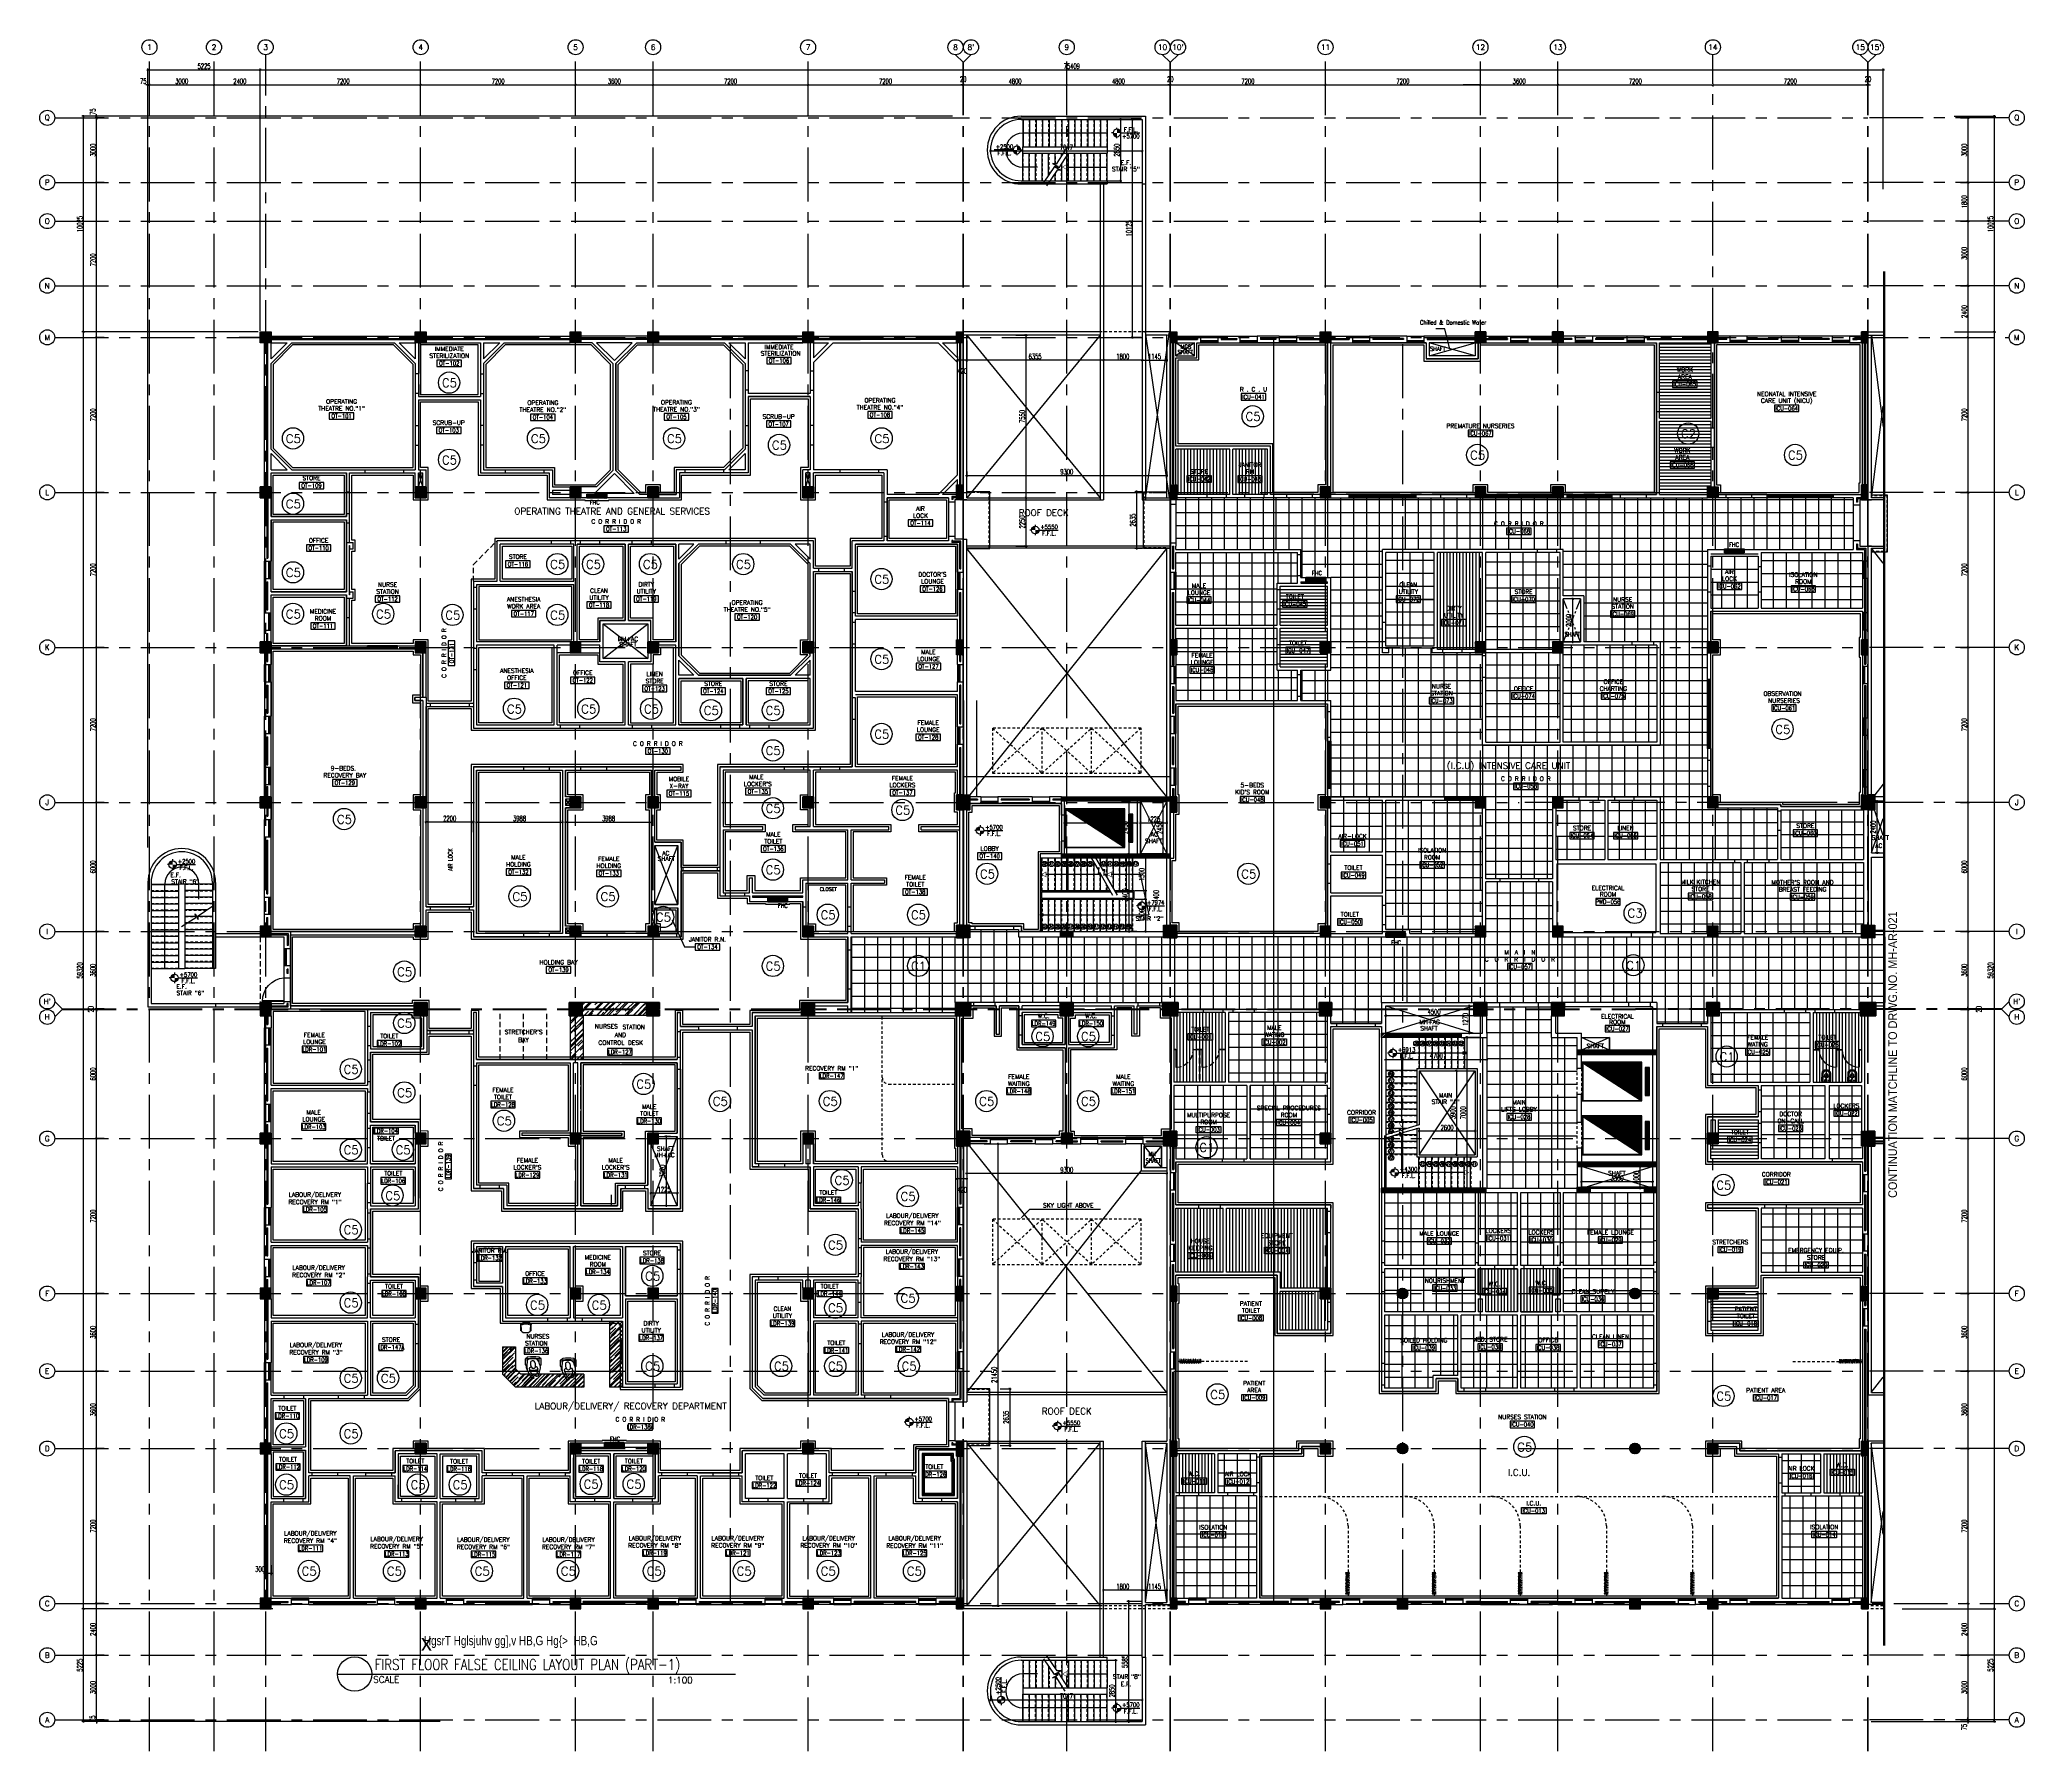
# Model space of a CAD drawing. Extents: x 275967.8 to 276060, y 57291.9 to 57371.4.
import ezdxf
from ezdxf.enums import TextEntityAlignment as Align

# ---------------------------------------------------------------- set-up
doc = ezdxf.new("R2010")
doc.units = 0
doc.header["$MEASUREMENT"] = 0
doc.header["$PDMODE"] = 34
for name, pattern in [('CENTER2', [1.125, 0.75, -0.125, 0.125, -0.125]), ('CENTERX2', [4, 2.5, -0.5, 0.5, -0.5]), ('HIDDEN', [0.375, 0.25, -0.125]), ('HIDDEN2', [0.1875, 0.125, -0.0625])]:
    doc.linetypes.add(name, pattern=pattern)
doc.layers.get('0').update_dxf_attribs({"linetype": 'CONTINUOUS'})
doc.layers.get('DEFPOINTS').update_dxf_attribs({"linetype": 'CONTINUOUS'})
for name, color, linetype in [('A_COUNTER', 7, 'CONTINUOUS'), ('A_CUBICLE_CURTAINS', 4, 'HIDDEN'), ('ALM', 2, 'CONTINUOUS'), ('AX-CR', 2, 'CONTINUOUS'), ('AX-DIM', 4, 'CONTINUOUS'), ('AX-TXT', 2, 'CONTINUOUS'), ('AXES', 11, 'CENTERX2'), ('CEILING', 4, 'CONTINUOUS'), ('CEILING-MARKER', 6, 'CONTINUOUS'), ('COL', 5, 'CONTINUOUS'), ('COUNTER', 7, 'CONTINUOUS'), ('CRT-HIDE', 7, 'HIDDEN2'), ('D_CURTAIN', 11, 'HIDDEN'), ('DIM', 4, 'CONTINUOUS'), ('DOOR', 7, 'CONTINUOUS'), ('EL-LEVS', 1, 'CONTINUOUS'), ('ELEV', 2, 'CONTINUOUS'), ('FHC', 2, 'CONTINUOUS'), ('FIX', 3, 'CONTINUOUS'), ('HAT', 8, 'CONTINUOUS'), ('HIDDEN', 9, 'HIDDEN2'), ('INSUL', 4, 'CONTINUOUS'), ('LEV-PL', 3, 'CONTINUOUS'), ('LIFTS', 3, 'CONTINUOUS'), ('LOCKER', 11, 'CONTINUOUS'), ('ME-FIX', 3, 'CONTINUOUS'), ('NON-MEDICAL', 5, 'CONTINUOUS'), ('PART', 9, 'CONTINUOUS'), ('RM-BOX', 11, 'CONTINUOUS'), ('RM-IND', 5, 'CONTINUOUS'), ('RM-NAME', 11, 'CONTINUOUS'), ('RM-NO', 11, 'CONTINUOUS'), ('ROOF', 7, 'CONTINUOUS'), ('SHAFT', 3, 'CONTINUOUS'), ('SHAFTS', 4, 'CONTINUOUS'), ('STR', 5, 'CONTINUOUS'), ('SUNI-FUR', 11, 'CONTINUOUS'), ('TEXT', 6, 'CONTINUOUS'), ('TITLETEXT', 6, 'CONTINUOUS'), ('TXT', 2, 'CONTINUOUS'), ('TXT1', 2, 'CONTINUOUS'), ('WALL', 2, 'CONTINUOUS'), ('WIN', 3, 'CONTINUOUS')]:
    doc.layers.add(name, color=color, linetype=linetype)
doc.styles.add('ABDEL', font='xarb.shx', dxfattribs={"width": 0.9})
doc.styles.add('BR', font='BR.SHX')
doc.styles.add('ROMANC', font='romanc', dxfattribs={"height": 0.1})
doc.styles.add('ROMANS', font='ROMANS.shx', dxfattribs={"width": 0.6})
doc.styles.add('S', font='ROMANS.SHX')
doc.styles.add('TTXT', font='swisse.ttf', dxfattribs={"width": 0.6})
doc.dimstyles.new('STANDARD_IN', dxfattribs={"dimtxt": 0.24, "dimasz": 0.1, "dimexe": 0.07, "dimexo": 0.05, "dimgap": 0.05, "dimtad": 1, "dimdec": 0, "dimlfac": 1000, "dimzin": 0, "dimtxsty": 'ROMANS', "dimblk": 'ARCHTICK', "dimcen": 0.05, "dimdle": 0.05, "dimclrd": 4, "dimclre": 4, "dimclrt": 2, "dimazin": 3, "dimtfac": 1, "dimtdec": 0, "dimtmove": 0, "dimatfit": 3, "dimtolj": 1, "dimtzin": 0})
pattern_1 = [(45, (275761.879317, 57274.97192), (-0.0265165043, 0.0265165043), [])]

# ---------------------------------------------------------------- blocks, each defined once
blk = doc.blocks.new('RM1')
at = {"layer": 'RM-BOX'}
blk.add_lwpolyline([(570, -200), (-570, -200), (-570, -500), (570, -500)], close=True, dxfattribs=at)
at = {"layer": 'RM-NAME', "style": 'ROMANS'}
blk.add_attdef('ROOMNAME1', text='', height=200, dxfattribs=at).set_placement((0, 324), align=Align.MIDDLE)
blk = doc.blocks.new('*X18')
at = {"color": 0}
for p, q in [((80579, 149522), (81047, 149990)), ((80579, 149575), (80994, 149990)), ((80579, 149628), (80941, 149990)), ((80579, 149681), (80888, 149990)), ((80579, 149734), (80835, 149990)), ((80579, 149787), (80782, 149990)), ((80579, 149840), (80729, 149990)), ((80579, 149893), (80676, 149990)), ((80579, 149946), (80623, 149990)), ((80600, 149490), (81079, 149969)), ((80653, 149490), (81079, 149916)), ((80706, 149490), (81079, 149863)), ((80759, 149490), (81079, 149810)), ((80812, 149490), (81079, 149757)), ((80865, 149490), (81079, 149704)), ((80918, 149490), (81079, 149651)), ((80971, 149490), (81079, 149598)), ((81024, 149490), (81079, 149545)), ((81077, 149490), (81079, 149492))]:
    blk.add_line(p, q, dxfattribs=at)
blk = doc.blocks.new('*X17')
at = {"color": 0}
for p, q in [((84179, 149516), (84653, 149990)), ((84179, 149569), (84600, 149990)), ((84179, 149622), (84547, 149990)), ((84179, 149675), (84494, 149990)), ((84179, 149728), (84441, 149990)), ((84179, 149781), (84388, 149990)), ((84179, 149834), (84335, 149990)), ((84179, 149887), (84282, 149990)), ((84179, 149940), (84229, 149990)), ((84206, 149490), (84679, 149963)), ((84259, 149490), (84679, 149910)), ((84312, 149490), (84679, 149857)), ((84365, 149490), (84679, 149804)), ((84418, 149490), (84679, 149751)), ((84471, 149490), (84679, 149698)), ((84524, 149490), (84679, 149645)), ((84577, 149490), (84679, 149592)), ((84630, 149490), (84679, 149539))]:
    blk.add_line(p, q, dxfattribs=at)
blk = doc.blocks.new('*X16')
at = {"color": 0}
for p, q in [((80579, 155515), (81054, 155990)), ((80579, 155568), (81001, 155990)), ((80579, 155621), (80948, 155990)), ((80579, 155674), (80895, 155990)), ((80579, 155727), (80842, 155990)), ((80579, 155780), (80789, 155990)), ((80579, 155833), (80736, 155990)), ((80579, 155886), (80683, 155990)), ((80579, 155939), (80630, 155990)), ((80607, 155490), (81079, 155962)), ((80660, 155490), (81079, 155909)), ((80713, 155490), (81079, 155856)), ((80766, 155490), (81079, 155803)), ((80819, 155490), (81079, 155750)), ((80872, 155490), (81079, 155697)), ((80925, 155490), (81079, 155644)), ((80978, 155490), (81079, 155591)), ((81031, 155490), (81079, 155538))]:
    blk.add_line(p, q, dxfattribs=at)
blk = doc.blocks.new('*X15')
at = {"color": 0}
for p, q in [((84179, 155509), (84660, 155990)), ((84179, 155562), (84607, 155990)), ((84179, 155615), (84554, 155990)), ((84179, 155668), (84501, 155990)), ((84179, 155721), (84448, 155990)), ((84179, 155774), (84395, 155990)), ((84179, 155827), (84342, 155990)), ((84179, 155880), (84289, 155990)), ((84179, 155933), (84236, 155990)), ((84179, 155986), (84183, 155990)), ((84213, 155490), (84679, 155956)), ((84266, 155490), (84679, 155903)), ((84319, 155490), (84679, 155850)), ((84372, 155490), (84679, 155796)), ((84426, 155490), (84679, 155743)), ((84479, 155490), (84679, 155690)), ((84532, 155490), (84679, 155637)), ((84585, 155490), (84679, 155584)), ((84638, 155490), (84679, 155531))]:
    blk.add_line(p, q, dxfattribs=at)
blk = doc.blocks.new('*X13')
at = {"color": 0}
for p, q in [((84179, 169934), (84635, 170390)), ((84179, 169987), (84582, 170390)), ((84179, 170040), (84529, 170390)), ((84179, 170093), (84476, 170390)), ((84179, 170146), (84423, 170390)), ((84179, 170199), (84370, 170390)), ((84179, 170252), (84317, 170390)), ((84179, 170305), (84264, 170390)), ((84179, 170358), (84211, 170390)), ((84188, 169890), (84679, 170381)), ((84241, 169890), (84679, 170328)), ((84294, 169890), (84679, 170274)), ((84347, 169890), (84679, 170221)), ((84401, 169890), (84679, 170168)), ((84454, 169890), (84679, 170115)), ((84507, 169890), (84679, 170062)), ((84560, 169890), (84679, 170009)), ((84613, 169890), (84679, 169956)), ((84666, 169890), (84679, 169903))]:
    blk.add_line(p, q, dxfattribs=at)
blk = doc.blocks.new('*X12')
at = {"color": 0}
for p, q in [((80579, 169940), (81029, 170390)), ((80579, 169993), (80976, 170390)), ((80579, 170046), (80923, 170390)), ((80579, 170099), (80870, 170390)), ((80579, 170152), (80817, 170390)), ((80579, 170205), (80764, 170390)), ((80579, 170258), (80711, 170390)), ((80579, 170311), (80658, 170390)), ((80579, 170364), (80605, 170390)), ((80582, 169890), (81079, 170387)), ((80635, 169890), (81079, 170334)), ((80688, 169890), (81079, 170281)), ((80741, 169890), (81079, 170228)), ((80794, 169890), (81079, 170175)), ((80847, 169890), (81079, 170122)), ((80900, 169890), (81079, 170069)), ((80953, 169890), (81079, 170016)), ((81006, 169890), (81079, 169963)), ((81059, 169890), (81079, 169910))]:
    blk.add_line(p, q, dxfattribs=at)
blk = doc.blocks.new('*X11')
at = {"color": 0}
for p, q in [((80579, 177099), (81070, 177590)), ((80579, 177152), (81017, 177590)), ((80579, 177205), (80964, 177590)), ((80579, 177258), (80911, 177590)), ((80579, 177311), (80858, 177590)), ((80579, 177364), (80804, 177590)), ((80579, 177417), (80751, 177590)), ((80579, 177471), (80698, 177590)), ((80579, 177524), (80645, 177590)), ((80579, 177577), (80592, 177590)), ((80623, 177090), (81079, 177546)), ((80676, 177090), (81079, 177493)), ((80729, 177090), (81079, 177440)), ((80782, 177090), (81079, 177387)), ((80835, 177090), (81079, 177334)), ((80888, 177090), (81079, 177281)), ((80941, 177090), (81079, 177228)), ((80994, 177090), (81079, 177175)), ((81047, 177090), (81079, 177122))]:
    blk.add_line(p, q, dxfattribs=at)
blk = doc.blocks.new('*X10')
at = {"color": 0}
for p, q in [((84179, 177093), (84676, 177590)), ((84179, 177146), (84623, 177590)), ((84179, 177199), (84570, 177590)), ((84179, 177252), (84517, 177590)), ((84179, 177305), (84464, 177590)), ((84179, 177358), (84411, 177590)), ((84179, 177411), (84358, 177590)), ((84179, 177464), (84305, 177590)), ((84179, 177517), (84252, 177590)), ((84179, 177570), (84199, 177590)), ((84229, 177090), (84679, 177540)), ((84282, 177090), (84679, 177487)), ((84335, 177090), (84679, 177434)), ((84388, 177090), (84679, 177381)), ((84441, 177090), (84679, 177328)), ((84494, 177090), (84679, 177275)), ((84547, 177090), (84679, 177222)), ((84600, 177090), (84679, 177169)), ((84653, 177090), (84679, 177116))]:
    blk.add_line(p, q, dxfattribs=at)
blk = doc.blocks.new('AXU')
at = {"layer": 'AX-CR'}
blk.add_circle((0, 350), 350, dxfattribs=at)
blk = doc.blocks.new('_ARCHTICK')
at = {"color": 0, "linetype": 'BYBLOCK', "const_width": 0.15}
blk.add_lwpolyline([(-0.5, -0.5), (0.5, 0.5)], dxfattribs=at)
blk = doc.blocks.new('*D232')
at = {"layer": 'AX-DIM', "color": 4, "ltscale": 0.3}
for p, q in [((276034.725, 57369.311), (276038.425, 57369.311)), ((276034.775, 57368.961), (276034.775, 57369.381)), ((276038.375, 57368.961), (276038.375, 57369.381))]:
    blk.add_line(p, q, dxfattribs=at)
at = {"layer": 'DEFPOINTS', "color": 0, "ltscale": 0.3}
for p in [(276038.375, 57369.311), (276034.775, 57368.911), (276038.375, 57368.911)]:
    blk.add_point(p, dxfattribs=at)
at = {"layer": 'AX-DIM', "color": 4, "ltscale": 0.3, "xscale": 0.1, "yscale": 0.1, "zscale": 0.1, "rotation": 180}
blk.add_blockref('_ARCHTICK', (276034.775, 57369.311), dxfattribs=at)
at = {"layer": 'AX-DIM', "color": 4, "ltscale": 0.3, "xscale": 0.1, "yscale": 0.1, "zscale": 0.1}
blk.add_blockref('_ARCHTICK', (276038.375, 57369.311), dxfattribs=at)
at = {"layer": 'AX-DIM', "color": 2, "ltscale": 0.3, "insert": (276036.575, 57369.481), "char_height": 0.24, "attachment_point": 5, "style": 'ROMANS'}
blk.add_mtext('\\A1;3600', dxfattribs=at)
blk = doc.blocks.new('COL50')
at = {"layer": 'COL'}
blk.add_lwpolyline([(-250, 250), (-250, -250), (250, -250), (250, 250)], close=True, dxfattribs=at)
blk = doc.blocks.new('*D231')
at = {"layer": 'AX-DIM', "color": 4, "ltscale": 0.3}
for p, q in [((276038.325, 57369.311), (276045.625, 57369.311)), ((276038.375, 57369.361), (276038.375, 57369.381)), ((276045.575, 57369.361), (276045.575, 57369.381))]:
    blk.add_line(p, q, dxfattribs=at)
at = {"layer": 'DEFPOINTS', "color": 0, "ltscale": 0.3}
for p in [(276038.375, 57369.311), (276045.575, 57369.311), (276045.575, 57369.311)]:
    blk.add_point(p, dxfattribs=at)
at = {"layer": 'AX-DIM', "color": 4, "ltscale": 0.3, "xscale": 0.1, "yscale": 0.1, "zscale": 0.1, "rotation": 180}
blk.add_blockref('_ARCHTICK', (276038.375, 57369.311), dxfattribs=at)
at = {"layer": 'AX-DIM', "color": 4, "ltscale": 0.3, "xscale": 0.1, "yscale": 0.1, "zscale": 0.1}
blk.add_blockref('_ARCHTICK', (276045.575, 57369.311), dxfattribs=at)
at = {"layer": 'AX-DIM', "color": 2, "ltscale": 0.3, "insert": (276041.975, 57369.481), "char_height": 0.24, "attachment_point": 5, "style": 'ROMANS'}
blk.add_mtext('\\A1;7200', dxfattribs=at)
blk = doc.blocks.new('*D230')
at = {"layer": 'AX-DIM', "color": 4, "ltscale": 0.3}
for p, q in [((276045.525, 57369.311), (276052.825, 57369.311)), ((276045.575, 57369.337), (276045.575, 57369.241)), ((276052.775, 57369.337), (276052.775, 57369.241))]:
    blk.add_line(p, q, dxfattribs=at)
at = {"layer": 'DEFPOINTS', "color": 0, "ltscale": 0.3}
for p in [(276045.575, 57369.387), (276052.775, 57369.387), (276052.775, 57369.311)]:
    blk.add_point(p, dxfattribs=at)
at = {"layer": 'AX-DIM', "color": 4, "ltscale": 0.3, "xscale": 0.1, "yscale": 0.1, "zscale": 0.1, "rotation": 180}
blk.add_blockref('_ARCHTICK', (276045.575, 57369.311), dxfattribs=at)
at = {"layer": 'AX-DIM', "color": 4, "ltscale": 0.3, "xscale": 0.1, "yscale": 0.1, "zscale": 0.1}
blk.add_blockref('_ARCHTICK', (276052.775, 57369.311), dxfattribs=at)
at = {"layer": 'AX-DIM', "color": 2, "ltscale": 0.3, "insert": (276049.175, 57369.481), "char_height": 0.24, "attachment_point": 5, "style": 'ROMANS'}
blk.add_mtext('\\A1;7200', dxfattribs=at)
blk = doc.blocks.new('*X19')
at = {"color": 0}
for p, q in [((73379, 118298), (73831, 118750)), ((73379, 118351), (73778, 118750)), ((73379, 118404), (73725, 118750)), ((73379, 118457), (73672, 118750)), ((73379, 118510), (73619, 118750)), ((73379, 118563), (73566, 118750)), ((73379, 118616), (73513, 118750)), ((73379, 118669), (73460, 118750)), ((73379, 118722), (73407, 118750)), ((73384, 118250), (73879, 118745)), ((73437, 118250), (73879, 118692)), ((73490, 118250), (73879, 118639)), ((73543, 118250), (73879, 118586)), ((73596, 118250), (73879, 118533)), ((73649, 118250), (73879, 118480)), ((73702, 118250), (73879, 118427)), ((73755, 118250), (73879, 118374)), ((73808, 118250), (73879, 118321)), ((73861, 118250), (73879, 118268))]:
    blk.add_line(p, q, dxfattribs=at)
blk = doc.blocks.new('*X20')
at = {"color": 0}
for p, q in [((84179, 118279), (84650, 118750)), ((84179, 118332), (84596, 118750)), ((84179, 118386), (84543, 118750)), ((84179, 118439), (84490, 118750)), ((84179, 118492), (84437, 118750)), ((84179, 118545), (84384, 118750)), ((84179, 118598), (84331, 118750)), ((84179, 118651), (84278, 118750)), ((84179, 118704), (84225, 118750)), ((84203, 118250), (84679, 118726)), ((84256, 118250), (84679, 118673)), ((84309, 118250), (84679, 118620)), ((84362, 118250), (84679, 118567)), ((84415, 118250), (84679, 118514)), ((84468, 118250), (84679, 118461)), ((84521, 118250), (84679, 118408)), ((84574, 118250), (84679, 118355)), ((84627, 118250), (84679, 118302))]:
    blk.add_line(p, q, dxfattribs=at)
blk = doc.blocks.new('*X21')
at = {"color": 0}
for p, q in [((84179, 132651), (84678, 133150)), ((84179, 132704), (84625, 133150)), ((84179, 132757), (84571, 133150)), ((84179, 132810), (84518, 133150)), ((84179, 132864), (84465, 133150)), ((84179, 132917), (84412, 133150)), ((84179, 132970), (84359, 133150)), ((84179, 133023), (84306, 133150)), ((84179, 133076), (84253, 133150)), ((84179, 133129), (84200, 133150)), ((84231, 132650), (84679, 133098)), ((84284, 132650), (84679, 133045)), ((84337, 132650), (84679, 132992)), ((84390, 132650), (84679, 132939)), ((84443, 132650), (84679, 132886)), ((84496, 132650), (84679, 132833)), ((84549, 132650), (84679, 132780)), ((84602, 132650), (84679, 132727)), ((84655, 132650), (84679, 132674))]:
    blk.add_line(p, q, dxfattribs=at)
blk = doc.blocks.new('*X14')
at = {"color": 0}
for p, q in [((84179, 162721), (84648, 163190)), ((84179, 162774), (84595, 163190)), ((84179, 162827), (84542, 163190)), ((84179, 162880), (84489, 163190)), ((84179, 162933), (84436, 163190)), ((84179, 162986), (84383, 163190)), ((84179, 163039), (84330, 163190)), ((84179, 163092), (84277, 163190)), ((84179, 163145), (84224, 163190)), ((84201, 162690), (84679, 163168)), ((84254, 162690), (84679, 163115)), ((84307, 162690), (84679, 163062)), ((84360, 162690), (84679, 163009)), ((84413, 162690), (84679, 162956)), ((84466, 162690), (84679, 162903)), ((84519, 162690), (84679, 162850)), ((84572, 162690), (84679, 162797)), ((84625, 162690), (84679, 162744))]:
    blk.add_line(p, q, dxfattribs=at)
blk = doc.blocks.new('*X30')
at = {"color": 0}
for p, q in [((503899, 131750), (506612, 131750)), ((503977, 131700), (506612, 131700)), ((504055, 131650), (506612, 131650)), ((504132, 131600), (506612, 131600)), ((504210, 131550), (506612, 131550)), ((504288, 131500), (506612, 131500)), ((504366, 131450), (506612, 131450)), ((504444, 131400), (506612, 131400)), ((504522, 131350), (506612, 131350)), ((504600, 131300), (506612, 131300)), ((504677, 131250), (506612, 131250)), ((504755, 131200), (506612, 131200)), ((504833, 131150), (506612, 131150)), ((504911, 131100), (506612, 131100)), ((504989, 131050), (506612, 131050)), ((505067, 131000), (506612, 131000)), ((505145, 130950), (506612, 130950)), ((505222, 130900), (506612, 130900)), ((505300, 130850), (506612, 130850)), ((505378, 130800), (506612, 130800)), ((505456, 130750), (506612, 130750)), ((505534, 130700), (506612, 130700)), ((505612, 130650), (506612, 130650)), ((505690, 130600), (506612, 130600)), ((505767, 130550), (506612, 130550)), ((505845, 130500), (506612, 130500)), ((505923, 130450), (506612, 130450)), ((506001, 130400), (506612, 130400)), ((506079, 130350), (506612, 130350)), ((506157, 130300), (506612, 130300)), ((506235, 130250), (506612, 130250)), ((506312, 130200), (506612, 130200)), ((506390, 130150), (506612, 130150)), ((506468, 130100), (506612, 130100)), ((506546, 130050), (506612, 130050))]:
    blk.add_line(p, q, dxfattribs=at)
blk = doc.blocks.new('*X29')
at = {"color": 0}
for p, q in [((140176, 227700), (140376, 227700)), ((140176, 227650), (140376, 227650)), ((140176, 227600), (140376, 227600)), ((140176, 227550), (140376, 227550)), ((140176, 227500), (140376, 227500)), ((140176, 227450), (140376, 227450)), ((140176, 227400), (140376, 227400)), ((140176, 227350), (140376, 227350)), ((140176, 227300), (140376, 227300)), ((140176, 227250), (140376, 227250)), ((140176, 227200), (140376, 227200)), ((140176, 227150), (140376, 227150)), ((140176, 227100), (140376, 227100)), ((140176, 227050), (140376, 227050)), ((140176, 227000), (140376, 227000)), ((140176, 226950), (140376, 226950)), ((140176, 226900), (140376, 226900)), ((140176, 226850), (140376, 226850)), ((140176, 226800), (140376, 226800)), ((140176, 226750), (140376, 226750)), ((140176, 226700), (140376, 226700)), ((140176, 226650), (140376, 226650)), ((140176, 226600), (140376, 226600)), ((140176, 226550), (140376, 226550)), ((140176, 226500), (140376, 226500)), ((140176, 226450), (140376, 226450))]:
    blk.add_line(p, q, dxfattribs=at)
blk = doc.blocks.new('*X32')
at = {"color": 0}
for p, q in [((197839, 138813), (198025, 139000)), ((197839, 138866), (197972, 139000)), ((197839, 138919), (197919, 139000)), ((197839, 138972), (197866, 139000)), ((197879, 138800), (198079, 139000)), ((197932, 138800), (198132, 139000)), ((197985, 138800), (198185, 139000)), ((198038, 138800), (198238, 139000)), ((198091, 138800), (198291, 139000)), ((198144, 138800), (198344, 139000)), ((198197, 138800), (198397, 139000)), ((198250, 138800), (198450, 139000)), ((198303, 138800), (198503, 139000)), ((198356, 138800), (198556, 139000)), ((198409, 138800), (198609, 139000)), ((198462, 138800), (198662, 139000)), ((198515, 138800), (198715, 139000)), ((198568, 138800), (198768, 139000)), ((198621, 138800), (198821, 139000)), ((198674, 138800), (198874, 139000)), ((198727, 138800), (198927, 139000)), ((198780, 138800), (198980, 139000)), ((198833, 138800), (199033, 139000)), ((198886, 138800), (199086, 139000)), ((198939, 138800), (199139, 139000)), ((198992, 138800), (199192, 139000)), ((199045, 138800), (199245, 139000)), ((199098, 138800), (199298, 139000)), ((199151, 138800), (199351, 139000)), ((199204, 138800), (199404, 139000)), ((199257, 138800), (199457, 139000)), ((199310, 138800), (199510, 139000)), ((199363, 138800), (199563, 139000)), ((199416, 138800), (199616, 139000)), ((199469, 138800), (199669, 139000)), ((199523, 138800), (199723, 139000)), ((199576, 138800), (199776, 139000)), ((199629, 138800), (199829, 139000)), ((199682, 138800), (199882, 139000)), ((199735, 138800), (199935, 139000)), ((199788, 138800), (199988, 139000)), ((199841, 138800), (200041, 139000)), ((199894, 138800), (200094, 139000)), ((199947, 138800), (200147, 139000)), ((200000, 138800), (200200, 139000)), ((200053, 138800), (200253, 139000)), ((200106, 138800), (200306, 139000)), ((200159, 138800), (200359, 139000)), ((200212, 138800), (200412, 139000)), ((200265, 138800), (200465, 139000)), ((200318, 138800), (200518, 139000)), ((200371, 138800), (200571, 139000)), ((200424, 138800), (200624, 139000)), ((200477, 138800), (200677, 139000)), ((200530, 138800), (200730, 139000)), ((200583, 138800), (200783, 139000)), ((200636, 138800), (200836, 139000)), ((200689, 138800), (200889, 139000)), ((200742, 138800), (200942, 139000)), ((200795, 138800), (200995, 139000)), ((200848, 138800), (201048, 139000)), ((200901, 138800), (201101, 139000)), ((200954, 138800), (201154, 139000)), ((201007, 138800), (201207, 139000)), ((201060, 138800), (201260, 139000)), ((201114, 138800), (201314, 139000)), ((201167, 138800), (201367, 139000)), ((201220, 138800), (201420, 139000)), ((201273, 138800), (201473, 139000)), ((201326, 138800), (201526, 139000)), ((201379, 138800), (201539, 138960)), ((201432, 138800), (201539, 138907)), ((201485, 138800), (201539, 138854))]:
    blk.add_line(p, q, dxfattribs=at)
blk = doc.blocks.new('*X31')
at = {"color": 0}
for p, q in [((197839, 143639), (197999, 143800)), ((197839, 143692), (197946, 143800)), ((197839, 143745), (197893, 143800)), ((197853, 143600), (198053, 143800)), ((197906, 143600), (198106, 143800)), ((197959, 143600), (198159, 143800)), ((198012, 143600), (198212, 143800)), ((198065, 143600), (198265, 143800)), ((198118, 143600), (198318, 143800)), ((198171, 143600), (198371, 143800)), ((198224, 143600), (198424, 143800)), ((198277, 143600), (198477, 143800)), ((198330, 143600), (198530, 143800)), ((198383, 143600), (198583, 143800)), ((198436, 143600), (198636, 143800)), ((198489, 143600), (198689, 143800)), ((198542, 143600), (198742, 143800)), ((198595, 143600), (198795, 143800)), ((198648, 143600), (198848, 143800)), ((198701, 143600), (198901, 143800)), ((198754, 143600), (198954, 143800)), ((198807, 143600), (199007, 143800)), ((198860, 143600), (199060, 143800)), ((198913, 143600), (199113, 143800)), ((198966, 143600), (199166, 143800)), ((199019, 143600), (199219, 143800)), ((199072, 143600), (199272, 143800)), ((199125, 143600), (199325, 143800)), ((199178, 143600), (199378, 143800)), ((199231, 143600), (199431, 143800)), ((199284, 143600), (199484, 143800)), ((199337, 143600), (199537, 143800)), ((199390, 143600), (199590, 143800)), ((199443, 143600), (199643, 143800)), ((199497, 143600), (199697, 143800)), ((199550, 143600), (199750, 143800)), ((199603, 143600), (199803, 143800)), ((199656, 143600), (199856, 143800)), ((199709, 143600), (199909, 143800)), ((199762, 143600), (199962, 143800)), ((199815, 143600), (200015, 143800)), ((199868, 143600), (200068, 143800)), ((199921, 143600), (200121, 143800)), ((199974, 143600), (200174, 143800)), ((200027, 143600), (200227, 143800)), ((200080, 143600), (200280, 143800)), ((200133, 143600), (200333, 143800)), ((200186, 143600), (200386, 143800)), ((200239, 143600), (200439, 143800)), ((200292, 143600), (200492, 143800)), ((200345, 143600), (200545, 143800)), ((200398, 143600), (200598, 143800)), ((200451, 143600), (200651, 143800)), ((200504, 143600), (200704, 143800)), ((200557, 143600), (200757, 143800)), ((200610, 143600), (200810, 143800)), ((200663, 143600), (200863, 143800)), ((200716, 143600), (200916, 143800)), ((200769, 143600), (200969, 143800)), ((200822, 143600), (201022, 143800)), ((200875, 143600), (201075, 143800)), ((200928, 143600), (201128, 143800)), ((200981, 143600), (201181, 143800)), ((201034, 143600), (201234, 143800)), ((201088, 143600), (201288, 143800)), ((201141, 143600), (201341, 143800)), ((201194, 143600), (201394, 143800)), ((201247, 143600), (201447, 143800)), ((201300, 143600), (201500, 143800)), ((201353, 143600), (201539, 143786)), ((201406, 143600), (201539, 143733)), ((201459, 143600), (201539, 143680)), ((201512, 143600), (201539, 143627))]:
    blk.add_line(p, q, dxfattribs=at)
blk = doc.blocks.new('AXR')
at = {"layer": 'AX-CR'}
blk.add_circle((350, 0), 350, dxfattribs=at)
blk = doc.blocks.new('*D130')
at = {"layer": 'AX-DIM', "color": 4, "ltscale": 0.3}
for p, q in [((275978.085, 57369.661), (275978.085, 57370.081)), ((276053.495, 57364.468), (276053.495, 57370.081)), ((275978.035, 57370.011), (276053.545, 57370.011))]:
    blk.add_line(p, q, dxfattribs=at)
at = {"layer": 'DEFPOINTS', "color": 0, "ltscale": 0.3}
for p in [(275978.085, 57369.611), (276053.495, 57370.011), (276053.495, 57364.418)]:
    blk.add_point(p, dxfattribs=at)
at = {"layer": 'AX-DIM', "color": 4, "ltscale": 0.3, "xscale": 0.1, "yscale": 0.1, "zscale": 0.1, "rotation": 180}
blk.add_blockref('_ARCHTICK', (275978.085, 57370.011), dxfattribs=at)
at = {"layer": 'AX-DIM', "color": 4, "ltscale": 0.3, "xscale": 0.1, "yscale": 0.1, "zscale": 0.1}
blk.add_blockref('_ARCHTICK', (276053.495, 57370.011), dxfattribs=at)
at = {"layer": 'AX-DIM', "color": 2, "ltscale": 0.3, "insert": (276015.79, 57370.181), "char_height": 0.24, "attachment_point": 5, "style": 'ROMANS'}
blk.add_mtext('\\A1;75409', dxfattribs=at)
blk = doc.blocks.new('*D151')
at = {"layer": 'AX-DIM', "color": 4, "ltscale": 0.3}
for p, q in [((276057.075, 57362.983), (276057.495, 57362.983)), ((276057.425, 57363.033), (276057.425, 57359.933)), ((276057.075, 57359.983), (276057.495, 57359.983))]:
    blk.add_line(p, q, dxfattribs=at)
at = {"layer": 'DEFPOINTS', "color": 0, "ltscale": 0.3}
for p in [(276057.025, 57362.983), (276057.025, 57359.983), (276057.425, 57359.983)]:
    blk.add_point(p, dxfattribs=at)
at = {"layer": 'AX-DIM', "color": 4, "ltscale": 0.3, "xscale": 0.1, "yscale": 0.1, "zscale": 0.1}
for p, rotation in [((276057.425, 57362.983), 90), ((276057.425, 57359.983), 270)]:
    blk.add_blockref('_ARCHTICK', p, dxfattribs=dict(at, rotation=rotation))
at = {"layer": 'AX-DIM', "color": 2, "ltscale": 0.3, "insert": (276057.255, 57361.483), "char_height": 0.24, "attachment_point": 5, "rotation": 90, "style": 'ROMANS'}
blk.add_mtext('\\A1;3000', dxfattribs=at)
blk = doc.blocks.new('*D150')
at = {"layer": 'AX-DIM', "color": 4, "ltscale": 0.3}
for p, q in [((276056.791, 57367.858), (276058.715, 57367.858)), ((276058.645, 57367.908), (276058.645, 57357.783)), ((276057.995, 57357.833), (276058.715, 57357.833))]:
    blk.add_line(p, q, dxfattribs=at)
at = {"layer": 'DEFPOINTS', "color": 0, "ltscale": 0.3}
for p in [(276056.741, 57367.858), (276057.945, 57357.833), (276058.645, 57357.833)]:
    blk.add_point(p, dxfattribs=at)
at = {"layer": 'AX-DIM', "color": 4, "ltscale": 0.3, "xscale": 0.1, "yscale": 0.1, "zscale": 0.1}
for p, rotation in [((276058.645, 57367.858), 90), ((276058.645, 57357.833), 270)]:
    blk.add_blockref('_ARCHTICK', p, dxfattribs=dict(at, rotation=rotation))
at = {"layer": 'AX-DIM', "color": 2, "ltscale": 0.3, "insert": (276058.475, 57362.845), "char_height": 0.24, "attachment_point": 5, "rotation": 90, "style": 'ROMANS'}
blk.add_mtext('\\A1;10025', dxfattribs=at)
blk = doc.blocks.new('*D131')
at = {"layer": 'AX-DIM', "color": 4, "ltscale": 0.3}
for p, q in [((276057.995, 57298.513), (276058.715, 57298.513)), ((276058.645, 57298.563), (276058.645, 57293.238)), ((276052.925, 57293.288), (276058.715, 57293.288))]:
    blk.add_line(p, q, dxfattribs=at)
at = {"layer": 'DEFPOINTS', "color": 0, "ltscale": 0.3}
for p in [(276057.945, 57298.513), (276052.875, 57293.288), (276058.645, 57293.288)]:
    blk.add_point(p, dxfattribs=at)
at = {"layer": 'AX-DIM', "color": 4, "ltscale": 0.3, "xscale": 0.1, "yscale": 0.1, "zscale": 0.1}
for p, rotation in [((276058.645, 57298.513), 90), ((276058.645, 57293.288), 270)]:
    blk.add_blockref('_ARCHTICK', p, dxfattribs=dict(at, rotation=rotation))
at = {"layer": 'AX-DIM', "color": 2, "ltscale": 0.3, "insert": (276058.475, 57295.9), "char_height": 0.24, "attachment_point": 5, "rotation": 90, "style": 'ROMANS'}
blk.add_mtext('\\A1;5225', dxfattribs=at)
blk = doc.blocks.new('*D149')
at = {"layer": 'AX-DIM', "color": 4, "ltscale": 0.3}
for p, q in [((276056.803, 57357.833), (276058.715, 57357.833)), ((276058.645, 57357.883), (276058.645, 57298.463)), ((276054.365, 57298.513), (276058.715, 57298.513))]:
    blk.add_line(p, q, dxfattribs=at)
at = {"layer": 'DEFPOINTS', "color": 0, "ltscale": 0.3}
for p in [(276056.753, 57357.833), (276054.315, 57298.513), (276058.645, 57298.513)]:
    blk.add_point(p, dxfattribs=at)
at = {"layer": 'AX-DIM', "color": 4, "ltscale": 0.3, "xscale": 0.1, "yscale": 0.1, "zscale": 0.1}
for p, rotation in [((276058.645, 57357.833), 90), ((276058.645, 57298.513), 270)]:
    blk.add_blockref('_ARCHTICK', p, dxfattribs=dict(at, rotation=rotation))
at = {"layer": 'AX-DIM', "color": 2, "ltscale": 0.3, "insert": (276058.475, 57328.173), "char_height": 0.24, "attachment_point": 5, "rotation": 90, "style": 'ROMANS'}
blk.add_mtext('\\A1;59320', dxfattribs=at)
blk = doc.blocks.new('*D148')
at = {"layer": 'AX-DIM', "color": 4, "ltscale": 0.3}
for p, q in [((276057.075, 57305.963), (276057.495, 57305.963)), ((276057.425, 57306.013), (276057.425, 57298.713)), ((276057.075, 57298.763), (276057.495, 57298.763))]:
    blk.add_line(p, q, dxfattribs=at)
at = {"layer": 'DEFPOINTS', "color": 0, "ltscale": 0.3}
for p in [(276057.025, 57305.963), (276057.025, 57298.763), (276057.425, 57298.763)]:
    blk.add_point(p, dxfattribs=at)
at = {"layer": 'AX-DIM', "color": 4, "ltscale": 0.3, "xscale": 0.1, "yscale": 0.1, "zscale": 0.1}
for p, rotation in [((276057.425, 57305.963), 90), ((276057.425, 57298.763), 270)]:
    blk.add_blockref('_ARCHTICK', p, dxfattribs=dict(at, rotation=rotation))
at = {"layer": 'AX-DIM', "color": 2, "ltscale": 0.3, "insert": (276057.255, 57302.363), "char_height": 0.24, "attachment_point": 5, "rotation": 90, "style": 'ROMANS'}
blk.add_mtext('\\A1;7200', dxfattribs=at)
blk = doc.blocks.new('*D147')
at = {"layer": 'AX-DIM', "color": 4, "ltscale": 0.3}
for p, q in [((276057.075, 57298.763), (276057.495, 57298.763)), ((276057.425, 57298.813), (276057.425, 57296.313)), ((276057.075, 57296.363), (276057.495, 57296.363))]:
    blk.add_line(p, q, dxfattribs=at)
at = {"layer": 'DEFPOINTS', "color": 0, "ltscale": 0.3}
for p in [(276057.025, 57298.763), (276057.025, 57296.363), (276057.425, 57296.363)]:
    blk.add_point(p, dxfattribs=at)
at = {"layer": 'AX-DIM', "color": 4, "ltscale": 0.3, "xscale": 0.1, "yscale": 0.1, "zscale": 0.1}
for p, rotation in [((276057.425, 57298.763), 90), ((276057.425, 57296.363), 270)]:
    blk.add_blockref('_ARCHTICK', p, dxfattribs=dict(at, rotation=rotation))
at = {"layer": 'AX-DIM', "color": 2, "ltscale": 0.3, "insert": (276057.255, 57297.563), "char_height": 0.24, "attachment_point": 5, "rotation": 90, "style": 'ROMANS'}
blk.add_mtext('\\A1;2400', dxfattribs=at)
blk = doc.blocks.new('*D146')
at = {"layer": 'AX-DIM', "color": 4, "ltscale": 0.3}
for p, q in [((276057.075, 57296.363), (276057.495, 57296.363)), ((276057.425, 57296.413), (276057.425, 57293.313)), ((276057.075, 57293.363), (276057.495, 57293.363))]:
    blk.add_line(p, q, dxfattribs=at)
at = {"layer": 'DEFPOINTS', "color": 0, "ltscale": 0.3}
for p in [(276057.025, 57296.363), (276057.025, 57293.363), (276057.425, 57293.363)]:
    blk.add_point(p, dxfattribs=at)
at = {"layer": 'AX-DIM', "color": 4, "ltscale": 0.3, "xscale": 0.1, "yscale": 0.1, "zscale": 0.1}
for p, rotation in [((276057.425, 57296.363), 90), ((276057.425, 57293.363), 270)]:
    blk.add_blockref('_ARCHTICK', p, dxfattribs=dict(at, rotation=rotation))
at = {"layer": 'AX-DIM', "color": 2, "ltscale": 0.3, "insert": (276057.255, 57294.863), "char_height": 0.24, "attachment_point": 5, "rotation": 90, "style": 'ROMANS'}
blk.add_mtext('\\A1;3000', dxfattribs=at)
blk = doc.blocks.new('*D145')
at = {"layer": 'AX-DIM', "color": 4, "ltscale": 0.3}
for p, q in [((276057.075, 57293.363), (276057.495, 57293.363)), ((276057.075, 57293.288), (276057.495, 57293.288)), ((276057.425, 57293.363), (276057.425, 57293.463)), ((276057.425, 57293.363), (276057.425, 57293.288)), ((276057.425, 57293.288), (276057.425, 57293.188))]:
    blk.add_line(p, q, dxfattribs=at)
at = {"layer": 'DEFPOINTS', "color": 0, "ltscale": 0.3}
for p in [(276057.025, 57293.363), (276057.025, 57293.288), (276057.425, 57293.288)]:
    blk.add_point(p, dxfattribs=at)
at = {"layer": 'AX-DIM', "color": 4, "ltscale": 0.3, "xscale": 0.1, "yscale": 0.1, "zscale": 0.1}
for p, rotation in [((276057.425, 57293.363), 270), ((276057.425, 57293.288), 90)]:
    blk.add_blockref('_ARCHTICK', p, dxfattribs=dict(at, rotation=rotation))
at = {"layer": 'AX-DIM', "color": 2, "ltscale": 0.3, "insert": (276057.25, 57293.023), "char_height": 0.24, "attachment_point": 5, "rotation": 90, "style": 'ROMANS'}
blk.add_mtext('\\A1;75', dxfattribs=at)
blk = doc.blocks.new('*D144')
at = {"layer": 'AX-DIM', "color": 4, "ltscale": 0.3}
for p, q in [((276057.075, 57335.983), (276057.495, 57335.983)), ((276057.425, 57336.033), (276057.425, 57329.933)), ((276057.075, 57329.983), (276057.495, 57329.983))]:
    blk.add_line(p, q, dxfattribs=at)
at = {"layer": 'DEFPOINTS', "color": 0, "ltscale": 0.3}
for p in [(276057.025, 57335.983), (276057.025, 57329.983), (276057.425, 57329.983)]:
    blk.add_point(p, dxfattribs=at)
at = {"layer": 'AX-DIM', "color": 4, "ltscale": 0.3, "xscale": 0.1, "yscale": 0.1, "zscale": 0.1}
for p, rotation in [((276057.425, 57335.983), 90), ((276057.425, 57329.983), 270)]:
    blk.add_blockref('_ARCHTICK', p, dxfattribs=dict(at, rotation=rotation))
at = {"layer": 'AX-DIM', "color": 2, "ltscale": 0.3, "insert": (276057.255, 57332.983), "char_height": 0.24, "attachment_point": 5, "rotation": 90, "style": 'ROMANS'}
blk.add_mtext('\\A1;6000', dxfattribs=at)
blk = doc.blocks.new('*D143')
at = {"layer": 'AX-DIM', "color": 4, "ltscale": 0.3}
for p, q in [((276057.075, 57320.363), (276057.495, 57320.363)), ((276057.425, 57320.413), (276057.425, 57313.113)), ((276057.075, 57313.163), (276057.495, 57313.163))]:
    blk.add_line(p, q, dxfattribs=at)
at = {"layer": 'DEFPOINTS', "color": 0, "ltscale": 0.3}
for p in [(276057.025, 57320.363), (276057.025, 57313.163), (276057.425, 57313.163)]:
    blk.add_point(p, dxfattribs=at)
at = {"layer": 'AX-DIM', "color": 4, "ltscale": 0.3, "xscale": 0.1, "yscale": 0.1, "zscale": 0.1}
for p, rotation in [((276057.425, 57320.363), 90), ((276057.425, 57313.163), 270)]:
    blk.add_blockref('_ARCHTICK', p, dxfattribs=dict(at, rotation=rotation))
at = {"layer": 'AX-DIM', "color": 2, "ltscale": 0.3, "insert": (276057.255, 57316.763), "char_height": 0.24, "attachment_point": 5, "rotation": 90, "style": 'ROMANS'}
blk.add_mtext('\\A1;7200', dxfattribs=at)
blk = doc.blocks.new('*D142')
at = {"layer": 'AX-DIM', "color": 4, "ltscale": 0.3}
for p, q in [((276057.075, 57313.163), (276057.495, 57313.163)), ((276057.425, 57313.213), (276057.425, 57309.513)), ((276057.075, 57309.563), (276057.495, 57309.563))]:
    blk.add_line(p, q, dxfattribs=at)
at = {"layer": 'DEFPOINTS', "color": 0, "ltscale": 0.3}
for p in [(276057.025, 57313.163), (276057.025, 57309.563), (276057.425, 57309.563)]:
    blk.add_point(p, dxfattribs=at)
at = {"layer": 'AX-DIM', "color": 4, "ltscale": 0.3, "xscale": 0.1, "yscale": 0.1, "zscale": 0.1}
for p, rotation in [((276057.425, 57313.163), 90), ((276057.425, 57309.563), 270)]:
    blk.add_blockref('_ARCHTICK', p, dxfattribs=dict(at, rotation=rotation))
at = {"layer": 'AX-DIM', "color": 2, "ltscale": 0.3, "insert": (276057.255, 57311.363), "char_height": 0.24, "attachment_point": 5, "rotation": 90, "style": 'ROMANS'}
blk.add_mtext('\\A1;3600', dxfattribs=at)
blk = doc.blocks.new('*D141')
at = {"layer": 'AX-DIM', "color": 4, "ltscale": 0.3}
for p, q in [((276057.075, 57309.563), (276057.495, 57309.563)), ((276057.425, 57309.613), (276057.425, 57305.913)), ((276057.075, 57305.963), (276057.495, 57305.963))]:
    blk.add_line(p, q, dxfattribs=at)
at = {"layer": 'DEFPOINTS', "color": 0, "ltscale": 0.3}
for p in [(276057.025, 57309.563), (276057.025, 57305.963), (276057.425, 57305.963)]:
    blk.add_point(p, dxfattribs=at)
at = {"layer": 'AX-DIM', "color": 4, "ltscale": 0.3, "xscale": 0.1, "yscale": 0.1, "zscale": 0.1}
for p, rotation in [((276057.425, 57309.563), 90), ((276057.425, 57305.963), 270)]:
    blk.add_blockref('_ARCHTICK', p, dxfattribs=dict(at, rotation=rotation))
at = {"layer": 'AX-DIM', "color": 2, "ltscale": 0.3, "insert": (276057.255, 57307.763), "char_height": 0.24, "attachment_point": 5, "rotation": 90, "style": 'ROMANS'}
blk.add_mtext('\\A1;3600', dxfattribs=at)
blk = doc.blocks.new('*D140')
at = {"layer": 'AX-DIM', "color": 4, "ltscale": 0.3}
for p, q in [((276057.075, 57329.983), (276057.495, 57329.983)), ((276057.425, 57330.033), (276057.425, 57326.333)), ((276057.075, 57326.383), (276057.495, 57326.383))]:
    blk.add_line(p, q, dxfattribs=at)
at = {"layer": 'DEFPOINTS', "color": 0, "ltscale": 0.3}
for p in [(276057.025, 57329.983), (276057.025, 57326.383), (276057.425, 57326.383)]:
    blk.add_point(p, dxfattribs=at)
at = {"layer": 'AX-DIM', "color": 4, "ltscale": 0.3, "xscale": 0.1, "yscale": 0.1, "zscale": 0.1}
for p, rotation in [((276057.425, 57329.983), 90), ((276057.425, 57326.383), 270)]:
    blk.add_blockref('_ARCHTICK', p, dxfattribs=dict(at, rotation=rotation))
at = {"layer": 'AX-DIM', "color": 2, "ltscale": 0.3, "insert": (276057.255, 57328.183), "char_height": 0.24, "attachment_point": 5, "rotation": 90, "style": 'ROMANS'}
blk.add_mtext('\\A1;3600', dxfattribs=at)
blk = doc.blocks.new('*D139')
at = {"layer": 'AX-DIM', "color": 4, "ltscale": 0.3}
for p, q in [((276057.076, 57326.383), (276057.496, 57326.383)), ((276057.076, 57326.363), (276057.496, 57326.363)), ((276057.426, 57326.383), (276057.426, 57326.483)), ((276057.426, 57326.383), (276057.426, 57326.363)), ((276057.426, 57326.363), (276057.426, 57326.263))]:
    blk.add_line(p, q, dxfattribs=at)
at = {"layer": 'DEFPOINTS', "color": 0, "ltscale": 0.3}
for p in [(276057.026, 57326.383), (276057.026, 57326.363), (276057.426, 57326.363)]:
    blk.add_point(p, dxfattribs=at)
at = {"layer": 'AX-DIM', "color": 4, "ltscale": 0.3, "xscale": 0.1, "yscale": 0.1, "zscale": 0.1}
for p, rotation in [((276057.426, 57326.383), 270), ((276057.426, 57326.363), 90)]:
    blk.add_blockref('_ARCHTICK', p, dxfattribs=dict(at, rotation=rotation))
at = {"layer": 'AX-DIM', "color": 2, "ltscale": 0.3, "insert": (276057.931, 57326.373), "char_height": 0.24, "attachment_point": 5, "rotation": 90, "style": 'ROMANS'}
blk.add_mtext('\\A1;20', dxfattribs=at)
blk = doc.blocks.new('*D138')
at = {"layer": 'AX-DIM', "color": 4, "ltscale": 0.3}
for p, q in [((276057.075, 57326.363), (276057.495, 57326.363)), ((276057.425, 57326.413), (276057.425, 57320.313)), ((276057.075, 57320.363), (276057.495, 57320.363))]:
    blk.add_line(p, q, dxfattribs=at)
at = {"layer": 'DEFPOINTS', "color": 0, "ltscale": 0.3}
for p in [(276057.025, 57326.363), (276057.025, 57320.363), (276057.425, 57320.363)]:
    blk.add_point(p, dxfattribs=at)
at = {"layer": 'AX-DIM', "color": 4, "ltscale": 0.3, "xscale": 0.1, "yscale": 0.1, "zscale": 0.1}
for p, rotation in [((276057.425, 57326.363), 90), ((276057.425, 57320.363), 270)]:
    blk.add_blockref('_ARCHTICK', p, dxfattribs=dict(at, rotation=rotation))
at = {"layer": 'AX-DIM', "color": 2, "ltscale": 0.3, "insert": (276057.255, 57323.363), "char_height": 0.24, "attachment_point": 5, "rotation": 90, "style": 'ROMANS'}
blk.add_mtext('\\A1;6000', dxfattribs=at)
blk = doc.blocks.new('*D137')
at = {"layer": 'AX-DIM', "color": 4, "ltscale": 0.3}
for p, q in [((276057.075, 57350.383), (276057.495, 57350.383)), ((276057.425, 57350.433), (276057.425, 57343.133)), ((276057.075, 57343.183), (276057.495, 57343.183))]:
    blk.add_line(p, q, dxfattribs=at)
at = {"layer": 'DEFPOINTS', "color": 0, "ltscale": 0.3}
for p in [(276057.025, 57350.383), (276057.025, 57343.183), (276057.425, 57343.183)]:
    blk.add_point(p, dxfattribs=at)
at = {"layer": 'AX-DIM', "color": 4, "ltscale": 0.3, "xscale": 0.1, "yscale": 0.1, "zscale": 0.1}
for p, rotation in [((276057.425, 57350.383), 90), ((276057.425, 57343.183), 270)]:
    blk.add_blockref('_ARCHTICK', p, dxfattribs=dict(at, rotation=rotation))
at = {"layer": 'AX-DIM', "color": 2, "ltscale": 0.3, "insert": (276057.255, 57346.783), "char_height": 0.24, "attachment_point": 5, "rotation": 90, "style": 'ROMANS'}
blk.add_mtext('\\A1;7200', dxfattribs=at)
blk = doc.blocks.new('*D136')
at = {"layer": 'AX-DIM', "color": 4, "ltscale": 0.3}
for p, q in [((276057.075, 57343.183), (276057.495, 57343.183)), ((276057.425, 57343.233), (276057.425, 57335.933)), ((276057.075, 57335.983), (276057.495, 57335.983))]:
    blk.add_line(p, q, dxfattribs=at)
at = {"layer": 'DEFPOINTS', "color": 0, "ltscale": 0.3}
for p in [(276057.025, 57343.183), (276057.025, 57335.983), (276057.425, 57335.983)]:
    blk.add_point(p, dxfattribs=at)
at = {"layer": 'AX-DIM', "color": 4, "ltscale": 0.3, "xscale": 0.1, "yscale": 0.1, "zscale": 0.1}
for p, rotation in [((276057.425, 57343.183), 90), ((276057.425, 57335.983), 270)]:
    blk.add_blockref('_ARCHTICK', p, dxfattribs=dict(at, rotation=rotation))
at = {"layer": 'AX-DIM', "color": 2, "ltscale": 0.3, "insert": (276057.255, 57339.583), "char_height": 0.24, "attachment_point": 5, "rotation": 90, "style": 'ROMANS'}
blk.add_mtext('\\A1;7200', dxfattribs=at)
blk = doc.blocks.new('*D135')
at = {"layer": 'AX-DIM', "color": 4, "ltscale": 0.3}
for p, q in [((276057.075, 57357.583), (276057.495, 57357.583)), ((276057.425, 57357.633), (276057.425, 57350.333)), ((276057.075, 57350.383), (276057.495, 57350.383))]:
    blk.add_line(p, q, dxfattribs=at)
at = {"layer": 'DEFPOINTS', "color": 0, "ltscale": 0.3}
for p in [(276057.025, 57357.583), (276057.025, 57350.383), (276057.425, 57350.383)]:
    blk.add_point(p, dxfattribs=at)
at = {"layer": 'AX-DIM', "color": 4, "ltscale": 0.3, "xscale": 0.1, "yscale": 0.1, "zscale": 0.1}
for p, rotation in [((276057.425, 57357.583), 90), ((276057.425, 57350.383), 270)]:
    blk.add_blockref('_ARCHTICK', p, dxfattribs=dict(at, rotation=rotation))
at = {"layer": 'AX-DIM', "color": 2, "ltscale": 0.3, "insert": (276057.255, 57353.983), "char_height": 0.24, "attachment_point": 5, "rotation": 90, "style": 'ROMANS'}
blk.add_mtext('\\A1;7200', dxfattribs=at)
blk = doc.blocks.new('*D134')
at = {"layer": 'AX-DIM', "color": 4, "ltscale": 0.3}
for p, q in [((276057.075, 57359.983), (276057.495, 57359.983)), ((276057.425, 57360.033), (276057.425, 57357.533)), ((276057.075, 57357.583), (276057.495, 57357.583))]:
    blk.add_line(p, q, dxfattribs=at)
at = {"layer": 'DEFPOINTS', "color": 0, "ltscale": 0.3}
for p in [(276057.025, 57359.983), (276057.025, 57357.583), (276057.425, 57357.583)]:
    blk.add_point(p, dxfattribs=at)
at = {"layer": 'AX-DIM', "color": 4, "ltscale": 0.3, "xscale": 0.1, "yscale": 0.1, "zscale": 0.1}
for p, rotation in [((276057.425, 57359.983), 90), ((276057.425, 57357.583), 270)]:
    blk.add_blockref('_ARCHTICK', p, dxfattribs=dict(at, rotation=rotation))
at = {"layer": 'AX-DIM', "color": 2, "ltscale": 0.3, "insert": (276057.255, 57358.783), "char_height": 0.24, "attachment_point": 5, "rotation": 90, "style": 'ROMANS'}
blk.add_mtext('\\A1;2400', dxfattribs=at)
blk = doc.blocks.new('*D133')
at = {"layer": 'AX-DIM', "color": 4, "ltscale": 0.3}
for p, q in [((276057.075, 57367.783), (276057.495, 57367.783)), ((276057.425, 57367.833), (276057.425, 57364.733)), ((276057.075, 57364.783), (276057.495, 57364.783))]:
    blk.add_line(p, q, dxfattribs=at)
at = {"layer": 'DEFPOINTS', "color": 0, "ltscale": 0.3}
for p in [(276057.025, 57367.783), (276057.025, 57364.783), (276057.425, 57364.783)]:
    blk.add_point(p, dxfattribs=at)
at = {"layer": 'AX-DIM', "color": 4, "ltscale": 0.3, "xscale": 0.1, "yscale": 0.1, "zscale": 0.1}
for p, rotation in [((276057.425, 57367.783), 90), ((276057.425, 57364.783), 270)]:
    blk.add_blockref('_ARCHTICK', p, dxfattribs=dict(at, rotation=rotation))
at = {"layer": 'AX-DIM', "color": 2, "ltscale": 0.3, "insert": (276057.255, 57366.283), "char_height": 0.24, "attachment_point": 5, "rotation": 90, "style": 'ROMANS'}
blk.add_mtext('\\A1;3000', dxfattribs=at)
blk = doc.blocks.new('*D132')
at = {"layer": 'AX-DIM', "color": 4, "ltscale": 0.3}
for p, q in [((276057.075, 57364.783), (276057.495, 57364.783)), ((276057.425, 57364.833), (276057.425, 57362.933)), ((276057.075, 57362.983), (276057.495, 57362.983))]:
    blk.add_line(p, q, dxfattribs=at)
at = {"layer": 'DEFPOINTS', "color": 0, "ltscale": 0.3}
for p in [(276057.025, 57364.783), (276057.025, 57362.983), (276057.425, 57362.983)]:
    blk.add_point(p, dxfattribs=at)
at = {"layer": 'AX-DIM', "color": 4, "ltscale": 0.3, "xscale": 0.1, "yscale": 0.1, "zscale": 0.1}
for p, rotation in [((276057.425, 57364.783), 90), ((276057.425, 57362.983), 270)]:
    blk.add_blockref('_ARCHTICK', p, dxfattribs=dict(at, rotation=rotation))
at = {"layer": 'AX-DIM', "color": 2, "ltscale": 0.3, "insert": (276057.255, 57363.883), "char_height": 0.24, "attachment_point": 5, "rotation": 90, "style": 'ROMANS'}
blk.add_mtext('\\A1;1800', dxfattribs=at)
blk = doc.blocks.new('*X34')
at = {"color": 0}
for p, q in [((215909, 139859), (216399, 140350)), ((215909, 139912), (216346, 140350)), ((215909, 139965), (216293, 140350)), ((215909, 140018), (216240, 140350)), ((215909, 140071), (216187, 140350)), ((215909, 140124), (216134, 140350)), ((215909, 140177), (216081, 140350)), ((215909, 140230), (216028, 140350)), ((215909, 140283), (215975, 140350)), ((215909, 140337), (215922, 140350)), ((215952, 139850), (216409, 140306)), ((216005, 139850), (216409, 140253)), ((216058, 139850), (216409, 140200)), ((216111, 139850), (216409, 140147)), ((216164, 139850), (216409, 140094)), ((216217, 139850), (216409, 140041)), ((216270, 139850), (216409, 139988)), ((216323, 139850), (216409, 139935)), ((216376, 139850), (216409, 139882))]:
    blk.add_line(p, q, dxfattribs=at)
blk = doc.blocks.new('AXL')
at = {"layer": 'AX-CR'}
blk.add_circle((-350, 0), 350, dxfattribs=at)
blk = doc.blocks.new('*X99')
at = {"color": 0}
for p, q in [((76229, 144854), (76375, 145000)), ((76229, 144907), (76322, 145000)), ((76229, 144960), (76269, 145000)), ((76281, 144800), (76481, 145000)), ((76334, 144800), (76534, 145000)), ((76387, 144800), (76587, 145000)), ((76440, 144800), (76640, 145000)), ((76493, 144800), (76693, 145000)), ((76546, 144800), (76746, 145000)), ((76599, 144800), (76799, 145000)), ((76652, 144800), (76852, 145000)), ((76705, 144800), (76905, 145000)), ((76758, 144800), (76958, 145000)), ((76811, 144800), (77011, 145000)), ((76864, 144800), (77064, 145000)), ((76917, 144800), (77117, 145000)), ((76971, 144800), (77171, 145000)), ((77024, 144800), (77224, 145000)), ((77077, 144800), (77277, 145000)), ((77130, 144800), (77330, 145000)), ((77183, 144800), (77383, 145000)), ((77236, 144800), (77436, 145000)), ((77289, 144800), (77489, 145000)), ((77342, 144800), (77542, 145000)), ((77395, 144800), (77595, 145000)), ((77448, 144800), (77648, 145000)), ((77501, 144800), (77701, 145000)), ((77554, 144800), (77754, 145000)), ((77607, 144800), (77807, 145000)), ((77660, 144800), (77860, 145000)), ((77713, 144800), (77913, 145000)), ((77766, 144800), (77966, 145000)), ((77819, 144800), (78019, 145000)), ((77872, 144800), (78072, 145000)), ((77925, 144800), (78125, 145000)), ((77978, 144800), (78178, 145000)), ((78031, 144800), (78231, 145000)), ((78084, 144800), (78284, 145000)), ((78137, 144800), (78337, 145000)), ((78190, 144800), (78390, 145000)), ((78243, 144800), (78443, 145000)), ((78296, 144800), (78496, 145000)), ((78349, 144800), (78549, 145000)), ((78402, 144800), (78602, 145000)), ((78455, 144800), (78655, 145000)), ((78508, 144800), (78708, 145000)), ((78562, 144800), (78762, 145000)), ((78615, 144800), (78815, 145000)), ((78668, 144800), (78868, 145000)), ((78721, 144800), (78921, 145000)), ((78774, 144800), (78974, 145000)), ((78827, 144800), (79027, 145000)), ((78880, 144800), (79080, 145000)), ((78933, 144800), (79133, 145000)), ((78986, 144800), (79186, 145000)), ((79039, 144800), (79239, 145000)), ((79092, 144800), (79292, 145000)), ((79145, 144800), (79345, 145000)), ((79198, 144800), (79398, 145000)), ((79251, 144800), (79451, 145000)), ((79304, 144800), (79504, 145000)), ((79357, 144800), (79557, 145000)), ((79410, 144800), (79610, 145000)), ((79463, 144800), (79663, 145000)), ((79516, 144800), (79716, 145000)), ((79569, 144800), (79769, 145000)), ((79622, 144800), (79822, 145000)), ((79675, 144800), (79875, 145000)), ((79728, 144800), (79928, 145000)), ((79781, 144800), (79929, 144948)), ((79834, 144800), (79929, 144895)), ((79887, 144800), (79929, 144842))]:
    blk.add_line(p, q, dxfattribs=at)
blk = doc.blocks.new('*X98')
at = {"color": 0}
for p, q in [((76229, 137641), (76388, 137800)), ((76229, 137694), (76334, 137800)), ((76229, 137748), (76281, 137800)), ((76241, 137600), (76441, 137800)), ((76294, 137600), (76494, 137800)), ((76347, 137600), (76547, 137800)), ((76400, 137600), (76600, 137800)), ((76453, 137600), (76653, 137800)), ((76506, 137600), (76706, 137800)), ((76559, 137600), (76759, 137800)), ((76612, 137600), (76812, 137800)), ((76665, 137600), (76865, 137800)), ((76718, 137600), (76918, 137800)), ((76771, 137600), (76971, 137800)), ((76824, 137600), (77024, 137800)), ((76877, 137600), (77077, 137800)), ((76930, 137600), (77130, 137800)), ((76983, 137600), (77183, 137800)), ((77036, 137600), (77236, 137800)), ((77089, 137600), (77289, 137800)), ((77142, 137600), (77342, 137800)), ((77195, 137600), (77395, 137800)), ((77248, 137600), (77448, 137800)), ((77301, 137600), (77501, 137800)), ((77354, 137600), (77554, 137800)), ((77407, 137600), (77607, 137800)), ((77460, 137600), (77660, 137800)), ((77513, 137600), (77713, 137800)), ((77566, 137600), (77766, 137800)), ((77619, 137600), (77819, 137800)), ((77672, 137600), (77872, 137800)), ((77725, 137600), (77925, 137800)), ((77779, 137600), (77979, 137800)), ((77832, 137600), (78032, 137800)), ((77885, 137600), (78085, 137800)), ((77938, 137600), (78138, 137800)), ((77991, 137600), (78191, 137800)), ((78044, 137600), (78244, 137800)), ((78097, 137600), (78297, 137800)), ((78150, 137600), (78350, 137800)), ((78203, 137600), (78403, 137800)), ((78256, 137600), (78456, 137800)), ((78309, 137600), (78509, 137800)), ((78362, 137600), (78562, 137800)), ((78415, 137600), (78615, 137800)), ((78468, 137600), (78668, 137800)), ((78521, 137600), (78721, 137800)), ((78574, 137600), (78774, 137800)), ((78627, 137600), (78827, 137800)), ((78680, 137600), (78880, 137800)), ((78733, 137600), (78933, 137800)), ((78786, 137600), (78986, 137800)), ((78839, 137600), (79039, 137800)), ((78892, 137600), (79092, 137800)), ((78945, 137600), (79145, 137800)), ((78998, 137600), (79198, 137800)), ((79051, 137600), (79251, 137800)), ((79104, 137600), (79304, 137800)), ((79157, 137600), (79357, 137800)), ((79210, 137600), (79410, 137800)), ((79263, 137600), (79463, 137800)), ((79316, 137600), (79516, 137800)), ((79369, 137600), (79569, 137800)), ((79423, 137600), (79623, 137800)), ((79476, 137600), (79676, 137800)), ((79529, 137600), (79729, 137800)), ((79582, 137600), (79782, 137800)), ((79635, 137600), (79835, 137800)), ((79688, 137600), (79888, 137800)), ((79741, 137600), (79941, 137800)), ((79794, 137600), (79994, 137800)), ((79847, 137600), (80047, 137800)), ((79900, 137600), (80100, 137800)), ((79953, 137600), (80153, 137800)), ((80006, 137600), (80206, 137800)), ((80059, 137600), (80259, 137800)), ((80112, 137600), (80312, 137800)), ((80165, 137600), (80365, 137800)), ((80218, 137600), (80418, 137800)), ((80271, 137600), (80471, 137800)), ((80324, 137600), (80524, 137800)), ((80377, 137600), (80577, 137800)), ((80430, 137600), (80630, 137800)), ((80483, 137600), (80683, 137800)), ((80536, 137600), (80736, 137800)), ((80589, 137600), (80789, 137800)), ((80642, 137600), (80842, 137800)), ((80695, 137600), (80895, 137800)), ((80748, 137600), (80948, 137800)), ((80801, 137600), (81001, 137800)), ((80854, 137600), (81054, 137800)), ((80907, 137600), (81079, 137772)), ((80960, 137600), (81079, 137718)), ((81014, 137600), (81079, 137665)), ((81067, 137600), (81079, 137612))]:
    blk.add_line(p, q, dxfattribs=at)
blk = doc.blocks.new('*X96')
at = {"color": 0}
for p, q in [((73379, 118298), (73831, 118750)), ((73379, 118351), (73778, 118750)), ((73379, 118404), (73725, 118750)), ((73379, 118457), (73672, 118750)), ((73379, 118510), (73619, 118750)), ((73379, 118563), (73566, 118750)), ((73379, 118616), (73513, 118750)), ((73379, 118669), (73460, 118750)), ((73379, 118722), (73407, 118750)), ((73384, 118250), (73879, 118745)), ((73437, 118250), (73879, 118692)), ((73490, 118250), (73879, 118639)), ((73543, 118250), (73879, 118586)), ((73596, 118250), (73879, 118533)), ((73649, 118250), (73879, 118480)), ((73702, 118250), (73879, 118427)), ((73755, 118250), (73879, 118374)), ((73808, 118250), (73879, 118321)), ((73861, 118250), (73879, 118268))]:
    blk.add_line(p, q, dxfattribs=at)
blk = doc.blocks.new('*X95')
at = {"color": 0}
for p, q in [((49339, 118282), (49807, 118750)), ((49339, 118335), (49754, 118750)), ((49339, 118388), (49701, 118750)), ((49339, 118441), (49648, 118750)), ((49339, 118494), (49595, 118750)), ((49339, 118547), (49542, 118750)), ((49339, 118600), (49489, 118750)), ((49339, 118653), (49436, 118750)), ((49339, 118706), (49383, 118750)), ((49360, 118250), (49839, 118729)), ((49413, 118250), (49839, 118676)), ((49466, 118250), (49839, 118623)), ((49519, 118250), (49839, 118570)), ((49572, 118250), (49839, 118517)), ((49625, 118250), (49839, 118464)), ((49678, 118250), (49839, 118411)), ((49731, 118250), (49839, 118358)), ((49784, 118250), (49839, 118305)), ((49837, 118250), (49839, 118252))]:
    blk.add_line(p, q, dxfattribs=at)
blk = doc.blocks.new('*X94')
at = {"color": 0}
for p, q in [((42139, 118295), (42594, 118750)), ((42139, 118348), (42541, 118750)), ((42139, 118401), (42488, 118750)), ((42139, 118454), (42435, 118750)), ((42139, 118507), (42382, 118750)), ((42139, 118560), (42329, 118750)), ((42139, 118613), (42276, 118750)), ((42139, 118666), (42223, 118750)), ((42139, 118719), (42170, 118750)), ((42147, 118250), (42639, 118742)), ((42200, 118250), (42639, 118689)), ((42253, 118250), (42639, 118636)), ((42306, 118250), (42639, 118582)), ((42359, 118250), (42639, 118529)), ((42413, 118250), (42639, 118476)), ((42466, 118250), (42639, 118423)), ((42519, 118250), (42639, 118370)), ((42572, 118250), (42639, 118317)), ((42625, 118250), (42639, 118264))]:
    blk.add_line(p, q, dxfattribs=at)
blk = doc.blocks.new('*X93')
at = {"color": 0}
for p, q in [((38539, 118301), (38988, 118750)), ((38539, 118354), (38935, 118750)), ((38539, 118407), (38882, 118750)), ((38539, 118460), (38829, 118750)), ((38539, 118513), (38776, 118750)), ((38539, 118566), (38723, 118750)), ((38539, 118619), (38670, 118750)), ((38539, 118672), (38617, 118750)), ((38539, 118725), (38564, 118750)), ((38541, 118250), (39039, 118748)), ((38594, 118250), (39039, 118695)), ((38647, 118250), (39039, 118642)), ((38700, 118250), (39039, 118589)), ((38753, 118250), (39039, 118536)), ((38806, 118250), (39039, 118483)), ((38859, 118250), (39039, 118430)), ((38912, 118250), (39039, 118377)), ((38965, 118250), (39039, 118324)), ((39018, 118250), (39039, 118271))]:
    blk.add_line(p, q, dxfattribs=at)
blk = doc.blocks.new('*X92')
at = {"color": 0}
for p, q in [((31339, 118260), (31829, 118750)), ((31339, 118313), (31776, 118750)), ((31339, 118366), (31723, 118750)), ((31339, 118419), (31670, 118750)), ((31339, 118472), (31617, 118750)), ((31339, 118525), (31563, 118750)), ((31339, 118579), (31510, 118750)), ((31339, 118632), (31457, 118750)), ((31339, 118685), (31404, 118750)), ((31339, 118738), (31351, 118750)), ((31382, 118250), (31839, 118707)), ((31435, 118250), (31839, 118654)), ((31488, 118250), (31839, 118601)), ((31541, 118250), (31839, 118548)), ((31594, 118250), (31839, 118495)), ((31647, 118250), (31839, 118442)), ((31700, 118250), (31839, 118389)), ((31753, 118250), (31839, 118336)), ((31806, 118250), (31839, 118283))]:
    blk.add_line(p, q, dxfattribs=at)
blk = doc.blocks.new('*X91')
at = {"color": 0}
for p, q in [((24139, 118273), (24616, 118750)), ((24139, 118326), (24563, 118750)), ((24139, 118379), (24510, 118750)), ((24139, 118432), (24457, 118750)), ((24139, 118485), (24404, 118750)), ((24139, 118538), (24351, 118750)), ((24139, 118591), (24298, 118750)), ((24139, 118644), (24245, 118750)), ((24139, 118697), (24192, 118750)), ((24169, 118250), (24639, 118720)), ((24222, 118250), (24639, 118667)), ((24275, 118250), (24639, 118614)), ((24328, 118250), (24639, 118561)), ((24381, 118250), (24639, 118508)), ((24434, 118250), (24639, 118455)), ((24487, 118250), (24639, 118402)), ((24540, 118250), (24639, 118349)), ((24593, 118250), (24639, 118296))]:
    blk.add_line(p, q, dxfattribs=at)
blk = doc.blocks.new('*X90')
at = {"color": 0}
for p, q in [((49339, 125495), (49794, 125950)), ((49339, 125548), (49741, 125950)), ((49339, 125601), (49688, 125950)), ((49339, 125654), (49635, 125950)), ((49339, 125707), (49582, 125950)), ((49339, 125760), (49529, 125950)), ((49339, 125813), (49476, 125950)), ((49339, 125866), (49423, 125950)), ((49339, 125919), (49370, 125950)), ((49347, 125450), (49839, 125942)), ((49400, 125450), (49839, 125889)), ((49453, 125450), (49839, 125836)), ((49506, 125450), (49839, 125782)), ((49559, 125450), (49839, 125729)), ((49613, 125450), (49839, 125676)), ((49666, 125450), (49839, 125623)), ((49719, 125450), (49839, 125570)), ((49772, 125450), (49839, 125517)), ((49825, 125450), (49839, 125464))]:
    blk.add_line(p, q, dxfattribs=at)
blk = doc.blocks.new('*X89')
at = {"color": 0}
for p, q in [((42139, 125454), (42635, 125950)), ((42139, 125507), (42582, 125950)), ((42139, 125560), (42529, 125950)), ((42139, 125613), (42476, 125950)), ((42139, 125666), (42423, 125950)), ((42139, 125719), (42370, 125950)), ((42139, 125772), (42317, 125950)), ((42139, 125825), (42264, 125950)), ((42139, 125878), (42211, 125950)), ((42139, 125931), (42158, 125950)), ((42188, 125450), (42639, 125901)), ((42241, 125450), (42639, 125848)), ((42294, 125450), (42639, 125795)), ((42347, 125450), (42639, 125742)), ((42400, 125450), (42639, 125689)), ((42453, 125450), (42639, 125636)), ((42506, 125450), (42639, 125583)), ((42559, 125450), (42639, 125530)), ((42612, 125450), (42639, 125477))]:
    blk.add_line(p, q, dxfattribs=at)
blk = doc.blocks.new('*X88')
at = {"color": 0}
for p, q in [((38539, 125460), (39029, 125950)), ((38539, 125513), (38976, 125950)), ((38539, 125566), (38923, 125950)), ((38539, 125619), (38870, 125950)), ((38539, 125672), (38817, 125950)), ((38539, 125725), (38763, 125950)), ((38539, 125779), (38710, 125950)), ((38539, 125832), (38657, 125950)), ((38539, 125885), (38604, 125950)), ((38539, 125938), (38551, 125950)), ((38582, 125450), (39039, 125907)), ((38635, 125450), (39039, 125854)), ((38688, 125450), (39039, 125801)), ((38741, 125450), (39039, 125748)), ((38794, 125450), (39039, 125695)), ((38847, 125450), (39039, 125642)), ((38900, 125450), (39039, 125589)), ((38953, 125450), (39039, 125536)), ((39006, 125450), (39039, 125483))]:
    blk.add_line(p, q, dxfattribs=at)
blk = doc.blocks.new('*X87')
at = {"color": 0}
for p, q in [((31339, 125473), (31816, 125950)), ((31339, 125526), (31763, 125950)), ((31339, 125579), (31710, 125950)), ((31339, 125632), (31657, 125950)), ((31339, 125685), (31604, 125950)), ((31339, 125738), (31551, 125950)), ((31339, 125791), (31498, 125950)), ((31339, 125844), (31445, 125950)), ((31339, 125897), (31392, 125950)), ((31369, 125450), (31839, 125920)), ((31422, 125450), (31839, 125867)), ((31475, 125450), (31839, 125814)), ((31528, 125450), (31839, 125761)), ((31581, 125450), (31839, 125708)), ((31634, 125450), (31839, 125655)), ((31687, 125450), (31839, 125602)), ((31740, 125450), (31839, 125549)), ((31793, 125450), (31839, 125496))]:
    blk.add_line(p, q, dxfattribs=at)
blk = doc.blocks.new('*X86')
at = {"color": 0}
for p, q in [((24139, 125485), (24604, 125950)), ((24139, 125538), (24551, 125950)), ((24139, 125591), (24498, 125950)), ((24139, 125644), (24445, 125950)), ((24139, 125697), (24392, 125950)), ((24139, 125750), (24338, 125950)), ((24139, 125803), (24285, 125950)), ((24139, 125857), (24232, 125950)), ((24139, 125910), (24179, 125950)), ((24157, 125450), (24639, 125932)), ((24210, 125450), (24639, 125879)), ((24263, 125450), (24639, 125826)), ((24316, 125450), (24639, 125773)), ((24369, 125450), (24639, 125720)), ((24422, 125450), (24639, 125667)), ((24475, 125450), (24639, 125614)), ((24528, 125450), (24639, 125561)), ((24581, 125450), (24639, 125508)), ((24634, 125450), (24639, 125455))]:
    blk.add_line(p, q, dxfattribs=at)
blk = doc.blocks.new('*X85')
at = {"color": 0}
for p, q in [((49339, 132654), (49835, 133150)), ((49339, 132707), (49782, 133150)), ((49339, 132760), (49729, 133150)), ((49339, 132813), (49676, 133150)), ((49339, 132866), (49623, 133150)), ((49339, 132919), (49570, 133150)), ((49339, 132972), (49517, 133150)), ((49339, 133025), (49464, 133150)), ((49339, 133078), (49411, 133150)), ((49339, 133131), (49358, 133150)), ((49388, 132650), (49839, 133101)), ((49441, 132650), (49839, 133048)), ((49494, 132650), (49839, 132995)), ((49547, 132650), (49839, 132942)), ((49600, 132650), (49839, 132889)), ((49653, 132650), (49839, 132836)), ((49706, 132650), (49839, 132783)), ((49759, 132650), (49839, 132730)), ((49812, 132650), (49839, 132677))]:
    blk.add_line(p, q, dxfattribs=at)
blk = doc.blocks.new('*X84')
at = {"color": 0}
for p, q in [((42139, 132667), (42622, 133150)), ((42139, 132720), (42569, 133150)), ((42139, 132773), (42516, 133150)), ((42139, 132826), (42463, 133150)), ((42139, 132879), (42410, 133150)), ((42139, 132932), (42357, 133150)), ((42139, 132985), (42304, 133150)), ((42139, 133038), (42251, 133150)), ((42139, 133091), (42198, 133150)), ((42139, 133144), (42145, 133150)), ((42175, 132650), (42639, 133114)), ((42228, 132650), (42639, 133061)), ((42281, 132650), (42639, 133007)), ((42335, 132650), (42639, 132954)), ((42388, 132650), (42639, 132901)), ((42441, 132650), (42639, 132848)), ((42494, 132650), (42639, 132795)), ((42547, 132650), (42639, 132742)), ((42600, 132650), (42639, 132689))]:
    blk.add_line(p, q, dxfattribs=at)
blk = doc.blocks.new('*X83')
at = {"color": 0}
for p, q in [((38539, 132673), (39016, 133150)), ((38539, 132726), (38963, 133150)), ((38539, 132779), (38910, 133150)), ((38539, 132832), (38857, 133150)), ((38539, 132885), (38804, 133150)), ((38539, 132938), (38751, 133150)), ((38539, 132991), (38698, 133150)), ((38539, 133044), (38645, 133150)), ((38539, 133097), (38592, 133150)), ((38569, 132650), (39039, 133120)), ((38622, 132650), (39039, 133067)), ((38675, 132650), (39039, 133014)), ((38728, 132650), (39039, 132961)), ((38781, 132650), (39039, 132908)), ((38834, 132650), (39039, 132855)), ((38887, 132650), (39039, 132802)), ((38940, 132650), (39039, 132749)), ((38993, 132650), (39039, 132696))]:
    blk.add_line(p, q, dxfattribs=at)
blk = doc.blocks.new('*X82')
at = {"color": 0}
for p, q in [((31339, 132685), (31804, 133150)), ((31339, 132738), (31751, 133150)), ((31339, 132791), (31698, 133150)), ((31339, 132844), (31645, 133150)), ((31339, 132897), (31592, 133150)), ((31339, 132950), (31538, 133150)), ((31339, 133003), (31485, 133150)), ((31339, 133057), (31432, 133150)), ((31339, 133110), (31379, 133150)), ((31357, 132650), (31839, 133132)), ((31410, 132650), (31839, 133079)), ((31463, 132650), (31839, 133026)), ((31516, 132650), (31839, 132973)), ((31569, 132650), (31839, 132920)), ((31622, 132650), (31839, 132867)), ((31675, 132650), (31839, 132814)), ((31728, 132650), (31839, 132761)), ((31781, 132650), (31839, 132708)), ((31834, 132650), (31839, 132655))]:
    blk.add_line(p, q, dxfattribs=at)
blk = doc.blocks.new('*X81')
at = {"color": 0}
for p, q in [((24139, 132698), (24591, 133150)), ((24139, 132751), (24538, 133150)), ((24139, 132804), (24485, 133150)), ((24139, 132857), (24432, 133150)), ((24139, 132910), (24379, 133150)), ((24139, 132963), (24326, 133150)), ((24139, 133016), (24273, 133150)), ((24139, 133069), (24220, 133150)), ((24139, 133122), (24167, 133150)), ((24144, 132650), (24639, 133145)), ((24197, 132650), (24639, 133092)), ((24250, 132650), (24639, 133039)), ((24303, 132650), (24639, 132986)), ((24356, 132650), (24639, 132933)), ((24409, 132650), (24639, 132880)), ((24462, 132650), (24639, 132827)), ((24515, 132650), (24639, 132774)), ((24568, 132650), (24639, 132720)), ((24621, 132650), (24639, 132667))]:
    blk.add_line(p, q, dxfattribs=at)
blk = doc.blocks.new('*X80')
at = {"color": 0}
for p, q in [((61359, 139901), (61808, 140350)), ((61359, 139954), (61755, 140350)), ((61359, 140007), (61702, 140350)), ((61359, 140060), (61649, 140350)), ((61359, 140113), (61596, 140350)), ((61359, 140166), (61543, 140350)), ((61359, 140219), (61490, 140350)), ((61359, 140272), (61437, 140350)), ((61359, 140325), (61384, 140350)), ((61361, 139850), (61859, 140348)), ((61414, 139850), (61859, 140295)), ((61467, 139850), (61859, 140242)), ((61520, 139850), (61859, 140189)), ((61573, 139850), (61859, 140136)), ((61626, 139850), (61859, 140083)), ((61679, 139850), (61859, 140030)), ((61732, 139850), (61859, 139977)), ((61785, 139850), (61859, 139924)), ((61838, 139850), (61859, 139871))]:
    blk.add_line(p, q, dxfattribs=at)
blk = doc.blocks.new('*X79')
at = {"color": 0}
for p, q in [((49339, 139867), (49822, 140350)), ((49339, 139920), (49769, 140350)), ((49339, 139973), (49716, 140350)), ((49339, 140026), (49663, 140350)), ((49339, 140079), (49610, 140350)), ((49339, 140132), (49557, 140350)), ((49339, 140185), (49504, 140350)), ((49339, 140238), (49451, 140350)), ((49339, 140291), (49398, 140350)), ((49339, 140344), (49345, 140350)), ((49375, 139850), (49839, 140314)), ((49428, 139850), (49839, 140261)), ((49481, 139850), (49839, 140207)), ((49535, 139850), (49839, 140154)), ((49588, 139850), (49839, 140101)), ((49641, 139850), (49839, 140048)), ((49694, 139850), (49839, 139995)), ((49747, 139850), (49839, 139942)), ((49800, 139850), (49839, 139889))]:
    blk.add_line(p, q, dxfattribs=at)
blk = doc.blocks.new('*X78')
at = {"color": 0}
for p, q in [((42139, 139879), (42610, 140350)), ((42139, 139932), (42557, 140350)), ((42139, 139985), (42504, 140350)), ((42139, 140038), (42451, 140350)), ((42139, 140091), (42398, 140350)), ((42139, 140144), (42345, 140350)), ((42139, 140197), (42292, 140350)), ((42139, 140250), (42239, 140350)), ((42139, 140303), (42186, 140350)), ((42163, 139850), (42639, 140326)), ((42216, 139850), (42639, 140273)), ((42269, 139850), (42639, 140220)), ((42322, 139850), (42639, 140167)), ((42375, 139850), (42639, 140114)), ((42428, 139850), (42639, 140061)), ((42481, 139850), (42639, 140008)), ((42534, 139850), (42639, 139955)), ((42587, 139850), (42639, 139902))]:
    blk.add_line(p, q, dxfattribs=at)
blk = doc.blocks.new('*X77')
at = {"color": 0}
for p, q in [((38539, 139885), (39004, 140350)), ((38539, 139938), (38951, 140350)), ((38539, 139991), (38898, 140350)), ((38539, 140044), (38845, 140350)), ((38539, 140097), (38792, 140350)), ((38539, 140150), (38738, 140350)), ((38539, 140203), (38685, 140350)), ((38539, 140257), (38632, 140350)), ((38539, 140310), (38579, 140350)), ((38557, 139850), (39039, 140332)), ((38610, 139850), (39039, 140279)), ((38663, 139850), (39039, 140226)), ((38716, 139850), (39039, 140173)), ((38769, 139850), (39039, 140120)), ((38822, 139850), (39039, 140067)), ((38875, 139850), (39039, 140014)), ((38928, 139850), (39039, 139961)), ((38981, 139850), (39039, 139908)), ((39034, 139850), (39039, 139855))]:
    blk.add_line(p, q, dxfattribs=at)
blk = doc.blocks.new('*X76')
at = {"color": 0}
for p, q in [((31339, 139898), (31791, 140350)), ((31339, 139951), (31738, 140350)), ((31339, 140004), (31685, 140350)), ((31339, 140057), (31632, 140350)), ((31339, 140110), (31579, 140350)), ((31339, 140163), (31526, 140350)), ((31339, 140216), (31473, 140350)), ((31339, 140269), (31420, 140350)), ((31339, 140322), (31367, 140350)), ((31344, 139850), (31839, 140345)), ((31397, 139850), (31839, 140292)), ((31450, 139850), (31839, 140239)), ((31503, 139850), (31839, 140186)), ((31556, 139850), (31839, 140133)), ((31609, 139850), (31839, 140080)), ((31662, 139850), (31839, 140027)), ((31715, 139850), (31839, 139974)), ((31768, 139850), (31839, 139920)), ((31821, 139850), (31839, 139867))]:
    blk.add_line(p, q, dxfattribs=at)
blk = doc.blocks.new('*X75')
at = {"color": 0}
for p, q in [((24139, 139857), (24632, 140350)), ((24139, 139910), (24579, 140350)), ((24139, 139963), (24526, 140350)), ((24139, 140016), (24473, 140350)), ((24139, 140069), (24420, 140350)), ((24139, 140122), (24367, 140350)), ((24139, 140175), (24314, 140350)), ((24139, 140228), (24260, 140350)), ((24139, 140282), (24207, 140350)), ((24139, 140335), (24154, 140350)), ((24185, 139850), (24639, 140304)), ((24238, 139850), (24639, 140251)), ((24291, 139850), (24639, 140198)), ((24344, 139850), (24639, 140145)), ((24397, 139850), (24639, 140092)), ((24450, 139850), (24639, 140039)), ((24503, 139850), (24639, 139986)), ((24556, 139850), (24639, 139933)), ((24609, 139850), (24639, 139880))]:
    blk.add_line(p, q, dxfattribs=at)
blk = doc.blocks.new('*X74')
at = {"color": 0}
for p, q in [((49339, 149519), (49810, 149990)), ((49339, 149572), (49757, 149990)), ((49339, 149625), (49704, 149990)), ((49339, 149678), (49651, 149990)), ((49339, 149731), (49598, 149990)), ((49339, 149784), (49545, 149990)), ((49339, 149837), (49492, 149990)), ((49339, 149890), (49439, 149990)), ((49339, 149943), (49386, 149990)), ((49363, 149490), (49839, 149966)), ((49416, 149490), (49839, 149913)), ((49469, 149490), (49839, 149859)), ((49523, 149490), (49839, 149806)), ((49576, 149490), (49839, 149753)), ((49629, 149490), (49839, 149700)), ((49682, 149490), (49839, 149647)), ((49735, 149490), (49839, 149594)), ((49788, 149490), (49839, 149541))]:
    blk.add_line(p, q, dxfattribs=at)
blk = doc.blocks.new('*X73')
at = {"color": 0}
for p, q in [((42139, 149531), (42598, 149990)), ((42139, 149584), (42545, 149990)), ((42139, 149637), (42492, 149990)), ((42139, 149690), (42439, 149990)), ((42139, 149743), (42386, 149990)), ((42139, 149796), (42333, 149990)), ((42139, 149849), (42280, 149990)), ((42139, 149902), (42227, 149990)), ((42139, 149955), (42174, 149990)), ((42151, 149490), (42639, 149978)), ((42204, 149490), (42639, 149925)), ((42257, 149490), (42639, 149872)), ((42310, 149490), (42639, 149819)), ((42363, 149490), (42639, 149766)), ((42416, 149490), (42639, 149713)), ((42469, 149490), (42639, 149660)), ((42522, 149490), (42639, 149607)), ((42575, 149490), (42639, 149554)), ((42628, 149490), (42639, 149501))]:
    blk.add_line(p, q, dxfattribs=at)
blk = doc.blocks.new('*X72')
at = {"color": 0}
for p, q in [((38539, 149537), (38992, 149990)), ((38539, 149590), (38939, 149990)), ((38539, 149643), (38886, 149990)), ((38539, 149696), (38833, 149990)), ((38539, 149749), (38780, 149990)), ((38539, 149802), (38726, 149990)), ((38539, 149856), (38673, 149990)), ((38539, 149909), (38620, 149990)), ((38539, 149962), (38567, 149990)), ((38545, 149490), (39039, 149984)), ((38598, 149490), (39039, 149931)), ((38651, 149490), (39039, 149878)), ((38704, 149490), (39039, 149825)), ((38757, 149490), (39039, 149772)), ((38810, 149490), (39039, 149719)), ((38863, 149490), (39039, 149666)), ((38916, 149490), (39039, 149613)), ((38969, 149490), (39039, 149560)), ((39022, 149490), (39039, 149507))]:
    blk.add_line(p, q, dxfattribs=at)
blk = doc.blocks.new('*X71')
at = {"color": 0}
for p, q in [((31339, 149497), (31832, 149990)), ((31339, 149550), (31779, 149990)), ((31339, 149603), (31726, 149990)), ((31339, 149656), (31673, 149990)), ((31339, 149709), (31620, 149990)), ((31339, 149762), (31567, 149990)), ((31339, 149815), (31514, 149990)), ((31339, 149868), (31461, 149990)), ((31339, 149921), (31408, 149990)), ((31339, 149974), (31355, 149990)), ((31385, 149490), (31839, 149944)), ((31438, 149490), (31839, 149891)), ((31491, 149490), (31839, 149838)), ((31544, 149490), (31839, 149785)), ((31597, 149490), (31839, 149732)), ((31650, 149490), (31839, 149679)), ((31703, 149490), (31839, 149626)), ((31756, 149490), (31839, 149573)), ((31809, 149490), (31839, 149519))]:
    blk.add_line(p, q, dxfattribs=at)
blk = doc.blocks.new('*X70')
at = {"color": 0}
for p, q in [((24139, 149509), (24620, 149990)), ((24139, 149562), (24567, 149990)), ((24139, 149615), (24514, 149990)), ((24139, 149668), (24461, 149990)), ((24139, 149721), (24408, 149990)), ((24139, 149774), (24355, 149990)), ((24139, 149827), (24302, 149990)), ((24139, 149880), (24248, 149990)), ((24139, 149934), (24195, 149990)), ((24139, 149987), (24142, 149990)), ((24173, 149490), (24639, 149956)), ((24226, 149490), (24639, 149903)), ((24279, 149490), (24639, 149850)), ((24332, 149490), (24639, 149797)), ((24385, 149490), (24639, 149744)), ((24438, 149490), (24639, 149691)), ((24491, 149490), (24639, 149638)), ((24544, 149490), (24639, 149585)), ((24597, 149490), (24639, 149532))]:
    blk.add_line(p, q, dxfattribs=at)
blk = doc.blocks.new('*X69')
at = {"color": 0}
for p, q in [((42139, 155524), (42605, 155990)), ((42139, 155577), (42552, 155990)), ((42139, 155630), (42499, 155990)), ((42139, 155683), (42446, 155990)), ((42139, 155736), (42393, 155990)), ((42139, 155789), (42340, 155990)), ((42139, 155842), (42287, 155990)), ((42139, 155895), (42234, 155990)), ((42139, 155948), (42181, 155990)), ((42158, 155490), (42639, 155971)), ((42211, 155490), (42639, 155918)), ((42264, 155490), (42639, 155865)), ((42317, 155490), (42639, 155812)), ((42370, 155490), (42639, 155759)), ((42423, 155490), (42639, 155706)), ((42476, 155490), (42639, 155653)), ((42529, 155490), (42639, 155600)), ((42582, 155490), (42639, 155546)), ((42635, 155490), (42639, 155493))]:
    blk.add_line(p, q, dxfattribs=at)
blk = doc.blocks.new('*X68')
at = {"color": 0}
for p, q in [((38539, 155530), (38999, 155990)), ((38539, 155583), (38946, 155990)), ((38539, 155636), (38893, 155990)), ((38539, 155689), (38840, 155990)), ((38539, 155742), (38787, 155990)), ((38539, 155795), (38734, 155990)), ((38539, 155848), (38681, 155990)), ((38539, 155901), (38628, 155990)), ((38539, 155954), (38575, 155990)), ((38552, 155490), (39039, 155977)), ((38605, 155490), (39039, 155924)), ((38658, 155490), (39039, 155871)), ((38711, 155490), (39039, 155818)), ((38764, 155490), (39039, 155765)), ((38817, 155490), (39039, 155712)), ((38870, 155490), (39039, 155659)), ((38923, 155490), (39039, 155606)), ((38976, 155490), (39039, 155553)), ((39029, 155490), (39039, 155500))]:
    blk.add_line(p, q, dxfattribs=at)
blk = doc.blocks.new('*X67')
at = {"color": 0}
for p, q in [((31339, 155543), (31786, 155990)), ((31339, 155596), (31733, 155990)), ((31339, 155649), (31680, 155990)), ((31339, 155702), (31627, 155990)), ((31339, 155755), (31574, 155990)), ((31339, 155808), (31521, 155990)), ((31339, 155861), (31468, 155990)), ((31339, 155914), (31415, 155990)), ((31339, 155967), (31362, 155990)), ((31339, 155489), (31839, 155989)), ((31392, 155490), (31839, 155936)), ((31446, 155490), (31839, 155883)), ((31499, 155490), (31839, 155830)), ((31552, 155490), (31839, 155777)), ((31605, 155490), (31839, 155724)), ((31658, 155490), (31839, 155671)), ((31711, 155490), (31839, 155618)), ((31764, 155490), (31839, 155565)), ((31817, 155490), (31839, 155512))]:
    blk.add_line(p, q, dxfattribs=at)
blk = doc.blocks.new('*X66')
at = {"color": 0}
for p, q in [((24139, 155502), (24627, 155990)), ((24139, 155555), (24574, 155990)), ((24139, 155608), (24521, 155990)), ((24139, 155661), (24468, 155990)), ((24139, 155714), (24415, 155990)), ((24139, 155767), (24362, 155990)), ((24139, 155820), (24309, 155990)), ((24139, 155873), (24256, 155990)), ((24139, 155926), (24203, 155990)), ((24139, 155979), (24150, 155990)), ((24180, 155490), (24639, 155949)), ((24233, 155490), (24639, 155896)), ((24286, 155490), (24639, 155843)), ((24339, 155490), (24639, 155790)), ((24392, 155490), (24639, 155737)), ((24445, 155490), (24639, 155684)), ((24498, 155490), (24639, 155631)), ((24551, 155490), (24639, 155578)), ((24604, 155490), (24639, 155525))]:
    blk.add_line(p, q, dxfattribs=at)
blk = doc.blocks.new('*X65')
at = {"color": 0}
for p, q in [((49339, 162724), (49805, 163190)), ((49339, 162777), (49752, 163190)), ((49339, 162830), (49699, 163190)), ((49339, 162883), (49646, 163190)), ((49339, 162936), (49593, 163190)), ((49339, 162989), (49540, 163190)), ((49339, 163042), (49487, 163190)), ((49339, 163095), (49434, 163190)), ((49339, 163148), (49381, 163190)), ((49358, 162690), (49839, 163171)), ((49411, 162690), (49839, 163118)), ((49464, 162690), (49839, 163065)), ((49517, 162690), (49839, 163012)), ((49570, 162690), (49839, 162959)), ((49623, 162690), (49839, 162906)), ((49676, 162690), (49839, 162853)), ((49729, 162690), (49839, 162800)), ((49782, 162690), (49839, 162746)), ((49835, 162690), (49839, 162693))]:
    blk.add_line(p, q, dxfattribs=at)
blk = doc.blocks.new('*X64')
at = {"color": 0}
for p, q in [((42139, 162736), (42593, 163190)), ((42139, 162789), (42540, 163190)), ((42139, 162842), (42487, 163190)), ((42139, 162895), (42434, 163190)), ((42139, 162948), (42381, 163190)), ((42139, 163001), (42328, 163190)), ((42139, 163054), (42274, 163190)), ((42139, 163108), (42221, 163190)), ((42139, 163161), (42168, 163190)), ((42146, 162690), (42639, 163183)), ((42199, 162690), (42639, 163130)), ((42252, 162690), (42639, 163077)), ((42305, 162690), (42639, 163024)), ((42358, 162690), (42639, 162971)), ((42411, 162690), (42639, 162918)), ((42464, 162690), (42639, 162865)), ((42517, 162690), (42639, 162812)), ((42570, 162690), (42639, 162759)), ((42623, 162690), (42639, 162706))]:
    blk.add_line(p, q, dxfattribs=at)
blk = doc.blocks.new('*X63')
at = {"color": 0}
for p, q in [((38539, 162743), (38986, 163190)), ((38539, 162796), (38933, 163190)), ((38539, 162849), (38880, 163190)), ((38539, 162902), (38827, 163190)), ((38539, 162955), (38774, 163190)), ((38539, 163008), (38721, 163190)), ((38539, 163061), (38668, 163190)), ((38539, 163114), (38615, 163190)), ((38539, 163167), (38562, 163190)), ((38539, 162689), (39039, 163189)), ((38592, 162690), (39039, 163136)), ((38646, 162690), (39039, 163083)), ((38699, 162690), (39039, 163030)), ((38752, 162690), (39039, 162977)), ((38805, 162690), (39039, 162924)), ((38858, 162690), (39039, 162871)), ((38911, 162690), (39039, 162818)), ((38964, 162690), (39039, 162765)), ((39017, 162690), (39039, 162712))]:
    blk.add_line(p, q, dxfattribs=at)
blk = doc.blocks.new('*X62')
at = {"color": 0}
for p, q in [((31339, 162702), (31827, 163190)), ((31339, 162755), (31774, 163190)), ((31339, 162808), (31721, 163190)), ((31339, 162861), (31668, 163190)), ((31339, 162914), (31615, 163190)), ((31339, 162967), (31562, 163190)), ((31339, 163020), (31509, 163190)), ((31339, 163073), (31456, 163190)), ((31339, 163126), (31403, 163190)), ((31339, 163179), (31350, 163190)), ((31380, 162690), (31839, 163149)), ((31433, 162690), (31839, 163096)), ((31486, 162690), (31839, 163043)), ((31539, 162690), (31839, 162990)), ((31592, 162690), (31839, 162937)), ((31645, 162690), (31839, 162884)), ((31698, 162690), (31839, 162831)), ((31751, 162690), (31839, 162778)), ((31804, 162690), (31839, 162725))]:
    blk.add_line(p, q, dxfattribs=at)
blk = doc.blocks.new('*X61')
at = {"color": 0}
for p, q in [((24139, 162714), (24614, 163190)), ((24139, 162768), (24561, 163190)), ((24139, 162821), (24508, 163190)), ((24139, 162874), (24455, 163190)), ((24139, 162927), (24402, 163190)), ((24139, 162980), (24349, 163190)), ((24139, 163033), (24296, 163190)), ((24139, 163086), (24243, 163190)), ((24139, 163139), (24190, 163190)), ((24168, 162690), (24639, 163161)), ((24221, 162690), (24639, 163108)), ((24274, 162690), (24639, 163055)), ((24327, 162690), (24639, 163002)), ((24380, 162690), (24639, 162949)), ((24433, 162690), (24639, 162896)), ((24486, 162690), (24639, 162843)), ((24539, 162690), (24639, 162790)), ((24592, 162690), (24639, 162737))]:
    blk.add_line(p, q, dxfattribs=at)
blk = doc.blocks.new('*X60')
at = {"color": 0}
for p, q in [((49339, 169936), (49793, 170390)), ((49339, 169989), (49740, 170390)), ((49339, 170042), (49687, 170390)), ((49339, 170095), (49634, 170390)), ((49339, 170148), (49581, 170390)), ((49339, 170201), (49528, 170390)), ((49339, 170254), (49474, 170390)), ((49339, 170308), (49421, 170390)), ((49339, 170361), (49368, 170390)), ((49346, 169890), (49839, 170383)), ((49399, 169890), (49839, 170330)), ((49452, 169890), (49839, 170277)), ((49505, 169890), (49839, 170224)), ((49558, 169890), (49839, 170171)), ((49611, 169890), (49839, 170118)), ((49664, 169890), (49839, 170065)), ((49717, 169890), (49839, 170012)), ((49770, 169890), (49839, 169959)), ((49823, 169890), (49839, 169906))]:
    blk.add_line(p, q, dxfattribs=at)
blk = doc.blocks.new('*X59')
at = {"color": 0}
for p, q in [((42139, 169896), (42633, 170390)), ((42139, 169949), (42580, 170390)), ((42139, 170002), (42527, 170390)), ((42139, 170055), (42474, 170390)), ((42139, 170108), (42421, 170390)), ((42139, 170161), (42368, 170390)), ((42139, 170214), (42315, 170390)), ((42139, 170267), (42262, 170390)), ((42139, 170320), (42209, 170390)), ((42139, 170373), (42156, 170390)), ((42186, 169890), (42639, 170343)), ((42239, 169890), (42639, 170290)), ((42292, 169890), (42639, 170237)), ((42345, 169890), (42639, 170184)), ((42398, 169890), (42639, 170131)), ((42451, 169890), (42639, 170078)), ((42504, 169890), (42639, 170025)), ((42557, 169890), (42639, 169971)), ((42611, 169890), (42639, 169918))]:
    blk.add_line(p, q, dxfattribs=at)
blk = doc.blocks.new('*X58')
at = {"color": 0}
for p, q in [((38539, 169902), (39027, 170390)), ((38539, 169955), (38974, 170390)), ((38539, 170008), (38921, 170390)), ((38539, 170061), (38868, 170390)), ((38539, 170114), (38815, 170390)), ((38539, 170167), (38762, 170390)), ((38539, 170220), (38709, 170390)), ((38539, 170273), (38656, 170390)), ((38539, 170326), (38603, 170390)), ((38539, 170379), (38550, 170390)), ((38580, 169890), (39039, 170349)), ((38633, 169890), (39039, 170296)), ((38686, 169890), (39039, 170243)), ((38739, 169890), (39039, 170190)), ((38792, 169890), (39039, 170137)), ((38845, 169890), (39039, 170084)), ((38898, 169890), (39039, 170031)), ((38951, 169890), (39039, 169978)), ((39004, 169890), (39039, 169925))]:
    blk.add_line(p, q, dxfattribs=at)
blk = doc.blocks.new('*X57')
at = {"color": 0}
for p, q in [((31339, 169914), (31814, 170390)), ((31339, 169968), (31761, 170390)), ((31339, 170021), (31708, 170390)), ((31339, 170074), (31655, 170390)), ((31339, 170127), (31602, 170390)), ((31339, 170180), (31549, 170390)), ((31339, 170233), (31496, 170390)), ((31339, 170286), (31443, 170390)), ((31339, 170339), (31390, 170390)), ((31368, 169890), (31839, 170361)), ((31421, 169890), (31839, 170308)), ((31474, 169890), (31839, 170255)), ((31527, 169890), (31839, 170202)), ((31580, 169890), (31839, 170149)), ((31633, 169890), (31839, 170096)), ((31686, 169890), (31839, 170043)), ((31739, 169890), (31839, 169990)), ((31792, 169890), (31839, 169937))]:
    blk.add_line(p, q, dxfattribs=at)
blk = doc.blocks.new('*X56')
at = {"color": 0}
for p, q in [((24139, 169927), (24602, 170390)), ((24139, 169980), (24549, 170390)), ((24139, 170033), (24496, 170390)), ((24139, 170086), (24443, 170390)), ((24139, 170139), (24390, 170390)), ((24139, 170192), (24337, 170390)), ((24139, 170245), (24284, 170390)), ((24139, 170298), (24231, 170390)), ((24139, 170351), (24178, 170390)), ((24155, 169890), (24639, 170374)), ((24208, 169890), (24639, 170321)), ((24261, 169890), (24639, 170268)), ((24314, 169890), (24639, 170215)), ((24367, 169890), (24639, 170162)), ((24420, 169890), (24639, 170109)), ((24473, 169890), (24639, 170056)), ((24526, 169890), (24639, 170003)), ((24579, 169890), (24639, 169950)), ((24632, 169890), (24639, 169897))]:
    blk.add_line(p, q, dxfattribs=at)
blk = doc.blocks.new('*X55')
at = {"color": 0}
for p, q in [((49339, 177096), (49833, 177590)), ((49339, 177149), (49780, 177590)), ((49339, 177202), (49727, 177590)), ((49339, 177255), (49674, 177590)), ((49339, 177308), (49621, 177590)), ((49339, 177361), (49568, 177590)), ((49339, 177414), (49515, 177590)), ((49339, 177467), (49462, 177590)), ((49339, 177520), (49409, 177590)), ((49339, 177573), (49356, 177590)), ((49386, 177090), (49839, 177543)), ((49439, 177090), (49839, 177490)), ((49492, 177090), (49839, 177437)), ((49545, 177090), (49839, 177384)), ((49598, 177090), (49839, 177331)), ((49651, 177090), (49839, 177278)), ((49704, 177090), (49839, 177225)), ((49757, 177090), (49839, 177171)), ((49811, 177090), (49839, 177118))]:
    blk.add_line(p, q, dxfattribs=at)
blk = doc.blocks.new('*X54')
at = {"color": 0}
for p, q in [((42139, 177108), (42621, 177590)), ((42139, 177161), (42568, 177590)), ((42139, 177214), (42515, 177590)), ((42139, 177267), (42462, 177590)), ((42139, 177320), (42409, 177590)), ((42139, 177373), (42356, 177590)), ((42139, 177426), (42303, 177590)), ((42139, 177479), (42249, 177590)), ((42139, 177532), (42196, 177590)), ((42139, 177586), (42143, 177590)), ((42174, 177090), (42639, 177555)), ((42227, 177090), (42639, 177502)), ((42280, 177090), (42639, 177449)), ((42333, 177090), (42639, 177396)), ((42386, 177090), (42639, 177343)), ((42439, 177090), (42639, 177290)), ((42492, 177090), (42639, 177237)), ((42545, 177090), (42639, 177184)), ((42598, 177090), (42639, 177131))]:
    blk.add_line(p, q, dxfattribs=at)
blk = doc.blocks.new('*X53')
at = {"color": 0}
for p, q in [((38539, 177114), (39014, 177590)), ((38539, 177168), (38961, 177590)), ((38539, 177221), (38908, 177590)), ((38539, 177274), (38855, 177590)), ((38539, 177327), (38802, 177590)), ((38539, 177380), (38749, 177590)), ((38539, 177433), (38696, 177590)), ((38539, 177486), (38643, 177590)), ((38539, 177539), (38590, 177590)), ((38568, 177090), (39039, 177561)), ((38621, 177090), (39039, 177508)), ((38674, 177090), (39039, 177455)), ((38727, 177090), (39039, 177402)), ((38780, 177090), (39039, 177349)), ((38833, 177090), (39039, 177296)), ((38886, 177090), (39039, 177243)), ((38939, 177090), (39039, 177190)), ((38992, 177090), (39039, 177137))]:
    blk.add_line(p, q, dxfattribs=at)
blk = doc.blocks.new('*X52')
at = {"color": 0}
for p, q in [((31339, 177127), (31802, 177590)), ((31339, 177180), (31749, 177590)), ((31339, 177233), (31696, 177590)), ((31339, 177286), (31643, 177590)), ((31339, 177339), (31590, 177590)), ((31339, 177392), (31537, 177590)), ((31339, 177445), (31484, 177590)), ((31339, 177498), (31431, 177590)), ((31339, 177551), (31378, 177590)), ((31355, 177090), (31839, 177574)), ((31408, 177090), (31839, 177521)), ((31461, 177090), (31839, 177468)), ((31514, 177090), (31839, 177415)), ((31567, 177090), (31839, 177362)), ((31620, 177090), (31839, 177309)), ((31673, 177090), (31839, 177256)), ((31726, 177090), (31839, 177203)), ((31779, 177090), (31839, 177150)), ((31832, 177090), (31839, 177097))]:
    blk.add_line(p, q, dxfattribs=at)
blk = doc.blocks.new('*X51')
at = {"color": 0}
for p, q in [((24139, 177139), (24590, 177590)), ((24139, 177192), (24536, 177590)), ((24139, 177246), (24483, 177590)), ((24139, 177299), (24430, 177590)), ((24139, 177352), (24377, 177590)), ((24139, 177405), (24324, 177590)), ((24139, 177458), (24271, 177590)), ((24139, 177511), (24218, 177590)), ((24139, 177564), (24165, 177590)), ((24143, 177090), (24639, 177586)), ((24196, 177090), (24639, 177533)), ((24249, 177090), (24639, 177480)), ((24302, 177090), (24639, 177427)), ((24355, 177090), (24639, 177374)), ((24408, 177090), (24639, 177321)), ((24461, 177090), (24639, 177268)), ((24514, 177090), (24639, 177215)), ((24567, 177090), (24639, 177162)), ((24620, 177090), (24639, 177109))]:
    blk.add_line(p, q, dxfattribs=at)
blk = doc.blocks.new('*X50')
at = {"color": 0}
for p, q in [((73379, 149535), (73834, 149990)), ((73379, 149588), (73781, 149990)), ((73379, 149641), (73728, 149990)), ((73379, 149694), (73675, 149990)), ((73379, 149747), (73622, 149990)), ((73379, 149800), (73569, 149990)), ((73379, 149853), (73516, 149990)), ((73379, 149906), (73463, 149990)), ((73379, 149959), (73410, 149990)), ((73387, 149490), (73879, 149982)), ((73440, 149490), (73879, 149929)), ((73493, 149490), (73879, 149876)), ((73546, 149490), (73879, 149822)), ((73599, 149490), (73879, 149769)), ((73653, 149490), (73879, 149716)), ((73706, 149490), (73879, 149663)), ((73759, 149490), (73879, 149610)), ((73812, 149490), (73879, 149557)), ((73865, 149490), (73879, 149504))]:
    blk.add_line(p, q, dxfattribs=at)
blk = doc.blocks.new('*X49')
at = {"color": 0}
for p, q in [((61359, 153159), (61540, 153340)), ((61359, 153212), (61487, 153340)), ((61359, 153265), (61434, 153340)), ((61359, 153318), (61380, 153340)), ((61393, 153140), (61593, 153340)), ((61446, 153140), (61646, 153340)), ((61499, 153140), (61699, 153340)), ((61552, 153140), (61752, 153340)), ((61605, 153140), (61805, 153340)), ((61658, 153140), (61858, 153340)), ((61711, 153140), (61911, 153340)), ((61764, 153140), (61964, 153340)), ((61817, 153140), (62017, 153340)), ((61870, 153140), (62070, 153340)), ((61923, 153140), (62123, 153340)), ((61976, 153140), (62176, 153340)), ((62029, 153140), (62229, 153340)), ((62082, 153140), (62282, 153340)), ((62135, 153140), (62335, 153340)), ((62188, 153140), (62388, 153340)), ((62241, 153140), (62441, 153340)), ((62294, 153140), (62494, 153340)), ((62347, 153140), (62547, 153340)), ((62400, 153140), (62600, 153340)), ((62453, 153140), (62653, 153340)), ((62506, 153140), (62706, 153340)), ((62559, 153140), (62759, 153340)), ((62612, 153140), (62812, 153340)), ((62665, 153140), (62865, 153340)), ((62718, 153140), (62918, 153340)), ((62771, 153140), (62971, 153340)), ((62825, 153140), (63025, 153340)), ((62878, 153140), (63078, 153340)), ((62931, 153140), (63131, 153340)), ((62984, 153140), (63184, 153340)), ((63037, 153140), (63237, 153340)), ((63090, 153140), (63290, 153340)), ((63143, 153140), (63343, 153340)), ((63196, 153140), (63396, 153340)), ((63249, 153140), (63449, 153340)), ((63302, 153140), (63502, 153340)), ((63355, 153140), (63555, 153340)), ((63408, 153140), (63608, 153340)), ((63461, 153140), (63661, 153340)), ((63514, 153140), (63714, 153340)), ((63567, 153140), (63767, 153340)), ((63620, 153140), (63820, 153340)), ((63673, 153140), (63873, 153340)), ((63726, 153140), (63926, 153340)), ((63779, 153140), (63979, 153340)), ((63832, 153140), (64032, 153340)), ((63885, 153140), (64085, 153340)), ((63938, 153140), (64138, 153340)), ((63991, 153140), (64191, 153340)), ((64044, 153140), (64244, 153340)), ((64097, 153140), (64297, 153340)), ((64150, 153140), (64350, 153340)), ((64203, 153140), (64403, 153340)), ((64256, 153140), (64456, 153340)), ((64309, 153140), (64509, 153340)), ((64362, 153140), (64562, 153340)), ((64416, 153140), (64616, 153340)), ((64469, 153140), (64669, 153340)), ((64522, 153140), (64722, 153340)), ((64575, 153140), (64775, 153340)), ((64628, 153140), (64828, 153340)), ((64681, 153140), (64881, 153340)), ((64734, 153140), (64934, 153340)), ((64787, 153140), (64987, 153340)), ((64840, 153140), (65040, 153340)), ((64893, 153140), (65093, 153340)), ((64946, 153140), (65146, 153340)), ((64999, 153140), (65199, 153340)), ((65052, 153140), (65252, 153340)), ((65105, 153140), (65305, 153340)), ((65158, 153140), (65358, 153340)), ((65211, 153140), (65411, 153340)), ((65264, 153140), (65464, 153340)), ((65317, 153140), (65517, 153340)), ((65370, 153140), (65570, 153340)), ((65423, 153140), (65623, 153340)), ((65476, 153140), (65676, 153340)), ((65529, 153140), (65729, 153340)), ((65582, 153140), (65782, 153340)), ((65635, 153140), (65835, 153340)), ((65688, 153140), (65888, 153340)), ((65741, 153140), (65941, 153340)), ((65794, 153140), (65994, 153340)), ((65847, 153140), (66047, 153340)), ((65900, 153140), (66100, 153340)), ((65953, 153140), (66153, 153340)), ((66007, 153140), (66207, 153340)), ((66060, 153140), (66260, 153340)), ((66113, 153140), (66313, 153340)), ((66166, 153140), (66366, 153340)), ((66219, 153140), (66409, 153330)), ((66272, 153140), (66409, 153277)), ((66325, 153140), (66409, 153224)), ((66378, 153140), (66409, 153171))]:
    blk.add_line(p, q, dxfattribs=at)
blk = doc.blocks.new('*X48')
at = {"color": 0}
for p, q in [((61359, 155811), (61538, 155990)), ((61359, 155864), (61485, 155990)), ((61359, 155917), (61432, 155990)), ((61359, 155970), (61379, 155990)), ((61391, 155790), (61591, 155990)), ((61444, 155790), (61644, 155990)), ((61497, 155790), (61697, 155990)), ((61550, 155790), (61750, 155990)), ((61603, 155790), (61803, 155990)), ((61656, 155790), (61856, 155990)), ((61709, 155790), (61909, 155990)), ((61762, 155790), (61962, 155990)), ((61815, 155790), (62015, 155990)), ((61868, 155790), (62068, 155990)), ((61921, 155790), (62121, 155990)), ((61974, 155790), (62174, 155990)), ((62027, 155790), (62227, 155990)), ((62080, 155790), (62280, 155990)), ((62133, 155790), (62333, 155990)), ((62186, 155790), (62386, 155990)), ((62240, 155790), (62440, 155990)), ((62293, 155790), (62493, 155990)), ((62346, 155790), (62546, 155990)), ((62399, 155790), (62599, 155990)), ((62452, 155790), (62652, 155990)), ((62505, 155790), (62705, 155990)), ((62558, 155790), (62758, 155990)), ((62611, 155790), (62811, 155990)), ((62664, 155790), (62864, 155990)), ((62717, 155790), (62917, 155990)), ((62770, 155790), (62970, 155990)), ((62823, 155790), (63023, 155990)), ((62876, 155790), (63076, 155990)), ((62929, 155790), (63129, 155990)), ((62982, 155790), (63182, 155990)), ((63035, 155790), (63235, 155990)), ((63088, 155790), (63288, 155990)), ((63141, 155790), (63341, 155990)), ((63194, 155790), (63394, 155990)), ((63247, 155790), (63447, 155990)), ((63300, 155790), (63500, 155990)), ((63353, 155790), (63553, 155990)), ((63406, 155790), (63606, 155990)), ((63459, 155790), (63659, 155990)), ((63512, 155790), (63712, 155990)), ((63565, 155790), (63765, 155990)), ((63618, 155790), (63818, 155990)), ((63671, 155790), (63871, 155990)), ((63724, 155790), (63924, 155990)), ((63777, 155790), (63977, 155990)), ((63830, 155790), (64030, 155990)), ((63884, 155790), (64084, 155990)), ((63937, 155790), (64137, 155990)), ((63990, 155790), (64190, 155990)), ((64043, 155790), (64243, 155990)), ((64096, 155790), (64296, 155990)), ((64149, 155790), (64349, 155990)), ((64202, 155790), (64402, 155990)), ((64255, 155790), (64455, 155990)), ((64308, 155790), (64508, 155990)), ((64361, 155790), (64561, 155990)), ((64414, 155790), (64614, 155990)), ((64467, 155790), (64667, 155990)), ((64520, 155790), (64720, 155990)), ((64573, 155790), (64773, 155990)), ((64626, 155790), (64826, 155990)), ((64679, 155790), (64879, 155990)), ((64732, 155790), (64932, 155990)), ((64785, 155790), (64985, 155990)), ((64838, 155790), (65038, 155990)), ((64891, 155790), (65091, 155990)), ((64944, 155790), (65144, 155990)), ((64997, 155790), (65197, 155990)), ((65050, 155790), (65250, 155990)), ((65103, 155790), (65303, 155990)), ((65156, 155790), (65356, 155990)), ((65209, 155790), (65409, 155990)), ((65262, 155790), (65462, 155990)), ((65315, 155790), (65515, 155990)), ((65368, 155790), (65568, 155990)), ((65421, 155790), (65621, 155990)), ((65475, 155790), (65675, 155990)), ((65528, 155790), (65728, 155990)), ((65581, 155790), (65781, 155990)), ((65634, 155790), (65834, 155990)), ((65687, 155790), (65887, 155990)), ((65740, 155790), (65940, 155990)), ((65793, 155790), (65993, 155990)), ((65846, 155790), (66046, 155990)), ((65899, 155790), (66099, 155990)), ((65952, 155790), (66152, 155990)), ((66005, 155790), (66205, 155990)), ((66058, 155790), (66258, 155990)), ((66111, 155790), (66311, 155990)), ((66164, 155790), (66364, 155990)), ((66217, 155790), (66409, 155982)), ((66270, 155790), (66409, 155929)), ((66323, 155790), (66409, 155876)), ((66376, 155790), (66409, 155823))]:
    blk.add_line(p, q, dxfattribs=at)
blk = doc.blocks.new('*X47')
at = {"color": 0}
for p, q in [((73379, 155527), (73842, 155990)), ((73379, 155580), (73789, 155990)), ((73379, 155633), (73736, 155990)), ((73379, 155686), (73683, 155990)), ((73379, 155739), (73629, 155990)), ((73379, 155793), (73576, 155990)), ((73379, 155846), (73523, 155990)), ((73379, 155899), (73470, 155990)), ((73379, 155952), (73417, 155990)), ((73395, 155490), (73879, 155974)), ((73448, 155490), (73879, 155921)), ((73501, 155490), (73879, 155868)), ((73554, 155490), (73879, 155815)), ((73607, 155490), (73879, 155762)), ((73660, 155490), (73879, 155709)), ((73713, 155490), (73879, 155656)), ((73766, 155490), (73879, 155603)), ((73819, 155490), (73879, 155550)), ((73872, 155490), (73879, 155497))]:
    blk.add_line(p, q, dxfattribs=at)
blk = doc.blocks.new('*X45')
at = {"color": 0}
for p, q in [((73379, 162740), (73829, 163190)), ((73379, 162793), (73776, 163190)), ((73379, 162846), (73723, 163190)), ((73379, 162899), (73670, 163190)), ((73379, 162952), (73617, 163190)), ((73379, 163005), (73564, 163190)), ((73379, 163058), (73511, 163190)), ((73379, 163111), (73458, 163190)), ((73379, 163164), (73405, 163190)), ((73382, 162690), (73879, 163187)), ((73435, 162690), (73879, 163134)), ((73488, 162690), (73879, 163081)), ((73541, 162690), (73879, 163028)), ((73594, 162690), (73879, 162975)), ((73647, 162690), (73879, 162922)), ((73700, 162690), (73879, 162869)), ((73753, 162690), (73879, 162816)), ((73806, 162690), (73879, 162763)), ((73859, 162690), (73879, 162710))]:
    blk.add_line(p, q, dxfattribs=at)
blk = doc.blocks.new('*X44')
at = {"color": 0}
for p, q in [((73379, 169899), (73870, 170390)), ((73379, 169952), (73817, 170390)), ((73379, 170005), (73764, 170390)), ((73379, 170058), (73711, 170390)), ((73379, 170111), (73658, 170390)), ((73379, 170164), (73604, 170390)), ((73379, 170217), (73551, 170390)), ((73379, 170271), (73498, 170390)), ((73379, 170324), (73445, 170390)), ((73379, 170377), (73392, 170390)), ((73423, 169890), (73879, 170346)), ((73476, 169890), (73879, 170293)), ((73529, 169890), (73879, 170240)), ((73582, 169890), (73879, 170187)), ((73635, 169890), (73879, 170134)), ((73688, 169890), (73879, 170081)), ((73741, 169890), (73879, 170028)), ((73794, 169890), (73879, 169975)), ((73847, 169890), (73879, 169922))]:
    blk.add_line(p, q, dxfattribs=at)
blk = doc.blocks.new('*X43')
at = {"color": 0}
for p, q in [((73379, 177112), (73857, 177590)), ((73379, 177165), (73804, 177590)), ((73379, 177218), (73751, 177590)), ((73379, 177271), (73698, 177590)), ((73379, 177324), (73645, 177590)), ((73379, 177377), (73592, 177590)), ((73379, 177430), (73539, 177590)), ((73379, 177483), (73486, 177590)), ((73379, 177536), (73433, 177590)), ((73410, 177090), (73879, 177559)), ((73463, 177090), (73879, 177506)), ((73516, 177090), (73879, 177453)), ((73569, 177090), (73879, 177400)), ((73622, 177090), (73879, 177347)), ((73675, 177090), (73879, 177294)), ((73728, 177090), (73879, 177241)), ((73781, 177090), (73879, 177188)), ((73834, 177090), (73879, 177134))]:
    blk.add_line(p, q, dxfattribs=at)
blk = doc.blocks.new('*D229')
at = {"layer": 'AX-DIM', "color": 4, "ltscale": 0.3}
for p, q in [((275972.885, 57369.311), (275975.985, 57369.311)), ((275972.935, 57368.961), (275972.935, 57369.381)), ((275975.935, 57368.961), (275975.935, 57369.381))]:
    blk.add_line(p, q, dxfattribs=at)
at = {"layer": 'DEFPOINTS', "color": 0, "ltscale": 0.3}
for p in [(275975.935, 57369.311), (275972.935, 57368.911), (275975.935, 57368.911)]:
    blk.add_point(p, dxfattribs=at)
at = {"layer": 'AX-DIM', "color": 4, "ltscale": 0.3, "xscale": 0.1, "yscale": 0.1, "zscale": 0.1, "rotation": 180}
blk.add_blockref('_ARCHTICK', (275972.935, 57369.311), dxfattribs=at)
at = {"layer": 'AX-DIM', "color": 4, "ltscale": 0.3, "xscale": 0.1, "yscale": 0.1, "zscale": 0.1}
blk.add_blockref('_ARCHTICK', (275975.935, 57369.311), dxfattribs=at)
at = {"layer": 'AX-DIM', "color": 2, "ltscale": 0.3, "insert": (275974.435, 57369.481), "char_height": 0.24, "attachment_point": 5, "style": 'ROMANS'}
blk.add_mtext('\\A1;3000', dxfattribs=at)
blk = doc.blocks.new('*D228')
at = {"layer": 'AX-DIM', "color": 4, "ltscale": 0.3}
for p, q in [((275975.885, 57369.311), (275978.385, 57369.311)), ((275975.935, 57368.961), (275975.935, 57369.381)), ((275978.335, 57368.961), (275978.335, 57369.381))]:
    blk.add_line(p, q, dxfattribs=at)
at = {"layer": 'DEFPOINTS', "color": 0, "ltscale": 0.3}
for p in [(275978.335, 57369.311), (275975.935, 57368.911), (275978.335, 57368.911)]:
    blk.add_point(p, dxfattribs=at)
at = {"layer": 'AX-DIM', "color": 4, "ltscale": 0.3, "xscale": 0.1, "yscale": 0.1, "zscale": 0.1, "rotation": 180}
blk.add_blockref('_ARCHTICK', (275975.935, 57369.311), dxfattribs=at)
at = {"layer": 'AX-DIM', "color": 4, "ltscale": 0.3, "xscale": 0.1, "yscale": 0.1, "zscale": 0.1}
blk.add_blockref('_ARCHTICK', (275978.335, 57369.311), dxfattribs=at)
at = {"layer": 'AX-DIM', "color": 2, "ltscale": 0.3, "insert": (275977.135, 57369.481), "char_height": 0.24, "attachment_point": 5, "style": 'ROMANS'}
blk.add_mtext('\\A1;2400', dxfattribs=at)
blk = doc.blocks.new('*D227')
at = {"layer": 'AX-DIM', "color": 4, "ltscale": 0.3}
for p, q in [((275978.285, 57369.311), (275985.585, 57369.311)), ((275978.335, 57368.961), (275978.335, 57369.381)), ((275985.535, 57368.961), (275985.535, 57369.381))]:
    blk.add_line(p, q, dxfattribs=at)
at = {"layer": 'DEFPOINTS', "color": 0, "ltscale": 0.3}
for p in [(275985.535, 57369.311), (275978.335, 57368.911), (275985.535, 57368.911)]:
    blk.add_point(p, dxfattribs=at)
at = {"layer": 'AX-DIM', "color": 4, "ltscale": 0.3, "xscale": 0.1, "yscale": 0.1, "zscale": 0.1, "rotation": 180}
blk.add_blockref('_ARCHTICK', (275978.335, 57369.311), dxfattribs=at)
at = {"layer": 'AX-DIM', "color": 4, "ltscale": 0.3, "xscale": 0.1, "yscale": 0.1, "zscale": 0.1}
blk.add_blockref('_ARCHTICK', (275985.535, 57369.311), dxfattribs=at)
at = {"layer": 'AX-DIM', "color": 2, "ltscale": 0.3, "insert": (275981.935, 57369.481), "char_height": 0.24, "attachment_point": 5, "style": 'ROMANS'}
blk.add_mtext('\\A1;7200', dxfattribs=at)
blk = doc.blocks.new('*D226')
at = {"layer": 'AX-DIM', "color": 4, "ltscale": 0.3}
for p, q in [((275985.485, 57369.311), (275992.785, 57369.311)), ((275985.535, 57368.961), (275985.535, 57369.381)), ((275992.735, 57368.961), (275992.735, 57369.381))]:
    blk.add_line(p, q, dxfattribs=at)
at = {"layer": 'DEFPOINTS', "color": 0, "ltscale": 0.3}
for p in [(275992.735, 57369.311), (275985.535, 57368.911), (275992.735, 57368.911)]:
    blk.add_point(p, dxfattribs=at)
at = {"layer": 'AX-DIM', "color": 4, "ltscale": 0.3, "xscale": 0.1, "yscale": 0.1, "zscale": 0.1, "rotation": 180}
blk.add_blockref('_ARCHTICK', (275985.535, 57369.311), dxfattribs=at)
at = {"layer": 'AX-DIM', "color": 4, "ltscale": 0.3, "xscale": 0.1, "yscale": 0.1, "zscale": 0.1}
blk.add_blockref('_ARCHTICK', (275992.735, 57369.311), dxfattribs=at)
at = {"layer": 'AX-DIM', "color": 2, "ltscale": 0.3, "insert": (275989.135, 57369.481), "char_height": 0.24, "attachment_point": 5, "style": 'ROMANS'}
blk.add_mtext('\\A1;7200', dxfattribs=at)
blk = doc.blocks.new('*D225')
at = {"layer": 'AX-DIM', "color": 4, "ltscale": 0.3}
for p, q in [((275992.685, 57369.311), (275996.385, 57369.311)), ((275992.735, 57368.961), (275992.735, 57369.381)), ((275996.335, 57368.961), (275996.335, 57369.381))]:
    blk.add_line(p, q, dxfattribs=at)
at = {"layer": 'DEFPOINTS', "color": 0, "ltscale": 0.3}
for p in [(275996.335, 57369.311), (275992.735, 57368.911), (275996.335, 57368.911)]:
    blk.add_point(p, dxfattribs=at)
at = {"layer": 'AX-DIM', "color": 4, "ltscale": 0.3, "xscale": 0.1, "yscale": 0.1, "zscale": 0.1, "rotation": 180}
blk.add_blockref('_ARCHTICK', (275992.735, 57369.311), dxfattribs=at)
at = {"layer": 'AX-DIM', "color": 4, "ltscale": 0.3, "xscale": 0.1, "yscale": 0.1, "zscale": 0.1}
blk.add_blockref('_ARCHTICK', (275996.335, 57369.311), dxfattribs=at)
at = {"layer": 'AX-DIM', "color": 2, "ltscale": 0.3, "insert": (275994.535, 57369.481), "char_height": 0.24, "attachment_point": 5, "style": 'ROMANS'}
blk.add_mtext('\\A1;3600', dxfattribs=at)
blk = doc.blocks.new('*D224')
at = {"layer": 'AX-DIM', "color": 4, "ltscale": 0.3}
for p, q in [((275996.285, 57369.311), (276003.585, 57369.311)), ((275996.335, 57368.961), (275996.335, 57369.381)), ((276003.535, 57368.961), (276003.535, 57369.381))]:
    blk.add_line(p, q, dxfattribs=at)
at = {"layer": 'DEFPOINTS', "color": 0, "ltscale": 0.3}
for p in [(276003.535, 57369.311), (275996.335, 57368.911), (276003.535, 57368.911)]:
    blk.add_point(p, dxfattribs=at)
at = {"layer": 'AX-DIM', "color": 4, "ltscale": 0.3, "xscale": 0.1, "yscale": 0.1, "zscale": 0.1, "rotation": 180}
blk.add_blockref('_ARCHTICK', (275996.335, 57369.311), dxfattribs=at)
at = {"layer": 'AX-DIM', "color": 4, "ltscale": 0.3, "xscale": 0.1, "yscale": 0.1, "zscale": 0.1}
blk.add_blockref('_ARCHTICK', (276003.535, 57369.311), dxfattribs=at)
at = {"layer": 'AX-DIM', "color": 2, "ltscale": 0.3, "insert": (275999.935, 57369.481), "char_height": 0.24, "attachment_point": 5, "style": 'ROMANS'}
blk.add_mtext('\\A1;7200', dxfattribs=at)
blk = doc.blocks.new('*D223')
at = {"layer": 'AX-DIM', "color": 4, "ltscale": 0.3}
for p, q in [((276003.485, 57369.311), (276010.785, 57369.311)), ((276003.535, 57368.961), (276003.535, 57369.381)), ((276010.735, 57368.961), (276010.735, 57369.381))]:
    blk.add_line(p, q, dxfattribs=at)
at = {"layer": 'DEFPOINTS', "color": 0, "ltscale": 0.3}
for p in [(276010.735, 57369.311), (276003.535, 57368.911), (276010.735, 57368.911)]:
    blk.add_point(p, dxfattribs=at)
at = {"layer": 'AX-DIM', "color": 4, "ltscale": 0.3, "xscale": 0.1, "yscale": 0.1, "zscale": 0.1, "rotation": 180}
blk.add_blockref('_ARCHTICK', (276003.535, 57369.311), dxfattribs=at)
at = {"layer": 'AX-DIM', "color": 4, "ltscale": 0.3, "xscale": 0.1, "yscale": 0.1, "zscale": 0.1}
blk.add_blockref('_ARCHTICK', (276010.735, 57369.311), dxfattribs=at)
at = {"layer": 'AX-DIM', "color": 2, "ltscale": 0.3, "insert": (276007.135, 57369.481), "char_height": 0.24, "attachment_point": 5, "style": 'ROMANS'}
blk.add_mtext('\\A1;7200', dxfattribs=at)
blk = doc.blocks.new('*D222')
at = {"layer": 'AX-DIM', "color": 4, "ltscale": 0.3}
for p, q in [((276010.735, 57369.311), (276010.635, 57369.311)), ((276010.735, 57368.961), (276010.735, 57369.381)), ((276010.735, 57369.311), (276010.755, 57369.311)), ((276010.755, 57368.961), (276010.755, 57369.381)), ((276010.755, 57369.311), (276010.855, 57369.311))]:
    blk.add_line(p, q, dxfattribs=at)
at = {"layer": 'DEFPOINTS', "color": 0, "ltscale": 0.3}
for p in [(276010.755, 57369.311), (276010.735, 57368.911), (276010.755, 57368.911)]:
    blk.add_point(p, dxfattribs=at)
at = {"layer": 'AX-DIM', "color": 4, "ltscale": 0.3, "xscale": 0.1, "yscale": 0.1, "zscale": 0.1}
blk.add_blockref('_ARCHTICK', (276010.735, 57369.311), dxfattribs=at)
at = {"layer": 'AX-DIM', "color": 4, "ltscale": 0.3, "xscale": 0.1, "yscale": 0.1, "zscale": 0.1, "rotation": 180}
blk.add_blockref('_ARCHTICK', (276010.755, 57369.311), dxfattribs=at)
at = {"layer": 'AX-DIM', "color": 2, "ltscale": 0.3, "insert": (276010.745, 57369.576), "char_height": 0.24, "attachment_point": 5, "style": 'ROMANS'}
blk.add_mtext('\\A1;20', dxfattribs=at)
blk = doc.blocks.new('*D221')
at = {"layer": 'AX-DIM', "color": 4, "ltscale": 0.3}
for p, q in [((276010.705, 57369.311), (276015.605, 57369.311)), ((276010.755, 57368.961), (276010.755, 57369.381)), ((276015.555, 57368.961), (276015.555, 57369.381))]:
    blk.add_line(p, q, dxfattribs=at)
at = {"layer": 'DEFPOINTS', "color": 0, "ltscale": 0.3}
for p in [(276015.555, 57369.311), (276010.755, 57368.911), (276015.555, 57368.911)]:
    blk.add_point(p, dxfattribs=at)
at = {"layer": 'AX-DIM', "color": 4, "ltscale": 0.3, "xscale": 0.1, "yscale": 0.1, "zscale": 0.1, "rotation": 180}
blk.add_blockref('_ARCHTICK', (276010.755, 57369.311), dxfattribs=at)
at = {"layer": 'AX-DIM', "color": 4, "ltscale": 0.3, "xscale": 0.1, "yscale": 0.1, "zscale": 0.1}
blk.add_blockref('_ARCHTICK', (276015.555, 57369.311), dxfattribs=at)
at = {"layer": 'AX-DIM', "color": 2, "ltscale": 0.3, "insert": (276013.155, 57369.481), "char_height": 0.24, "attachment_point": 5, "style": 'ROMANS'}
blk.add_mtext('\\A1;4800', dxfattribs=at)
blk = doc.blocks.new('*D220')
at = {"layer": 'AX-DIM', "color": 4, "ltscale": 0.3}
for p, q in [((276015.505, 57369.311), (276020.405, 57369.311)), ((276015.555, 57368.961), (276015.555, 57369.381)), ((276020.355, 57368.961), (276020.355, 57369.381))]:
    blk.add_line(p, q, dxfattribs=at)
at = {"layer": 'DEFPOINTS', "color": 0, "ltscale": 0.3}
for p in [(276020.355, 57369.311), (276015.555, 57368.911), (276020.355, 57368.911)]:
    blk.add_point(p, dxfattribs=at)
at = {"layer": 'AX-DIM', "color": 4, "ltscale": 0.3, "xscale": 0.1, "yscale": 0.1, "zscale": 0.1, "rotation": 180}
blk.add_blockref('_ARCHTICK', (276015.555, 57369.311), dxfattribs=at)
at = {"layer": 'AX-DIM', "color": 4, "ltscale": 0.3, "xscale": 0.1, "yscale": 0.1, "zscale": 0.1}
blk.add_blockref('_ARCHTICK', (276020.355, 57369.311), dxfattribs=at)
at = {"layer": 'AX-DIM', "color": 2, "ltscale": 0.3, "insert": (276017.955, 57369.481), "char_height": 0.24, "attachment_point": 5, "style": 'ROMANS'}
blk.add_mtext('\\A1;4800', dxfattribs=at)
blk = doc.blocks.new('*D219')
at = {"layer": 'AX-DIM', "color": 4, "ltscale": 0.3}
for p, q in [((276020.355, 57369.311), (276020.255, 57369.311)), ((276020.355, 57368.961), (276020.355, 57369.381)), ((276020.355, 57369.311), (276020.375, 57369.311)), ((276020.375, 57368.961), (276020.375, 57369.381)), ((276020.375, 57369.311), (276020.475, 57369.311))]:
    blk.add_line(p, q, dxfattribs=at)
at = {"layer": 'DEFPOINTS', "color": 0, "ltscale": 0.3}
for p in [(276020.375, 57369.311), (276020.355, 57368.911), (276020.375, 57368.911)]:
    blk.add_point(p, dxfattribs=at)
at = {"layer": 'AX-DIM', "color": 4, "ltscale": 0.3, "xscale": 0.1, "yscale": 0.1, "zscale": 0.1}
blk.add_blockref('_ARCHTICK', (276020.355, 57369.311), dxfattribs=at)
at = {"layer": 'AX-DIM', "color": 4, "ltscale": 0.3, "xscale": 0.1, "yscale": 0.1, "zscale": 0.1, "rotation": 180}
blk.add_blockref('_ARCHTICK', (276020.375, 57369.311), dxfattribs=at)
at = {"layer": 'AX-DIM', "color": 2, "ltscale": 0.3, "insert": (276020.365, 57369.576), "char_height": 0.24, "attachment_point": 5, "style": 'ROMANS'}
blk.add_mtext('\\A1;20', dxfattribs=at)
blk = doc.blocks.new('*D218')
at = {"layer": 'AX-DIM', "color": 4, "ltscale": 0.3}
for p, q in [((276020.325, 57369.311), (276027.625, 57369.311)), ((276020.375, 57368.961), (276020.375, 57369.381)), ((276027.575, 57368.961), (276027.575, 57369.381))]:
    blk.add_line(p, q, dxfattribs=at)
at = {"layer": 'DEFPOINTS', "color": 0, "ltscale": 0.3}
for p in [(276027.575, 57369.311), (276020.375, 57368.911), (276027.575, 57368.911)]:
    blk.add_point(p, dxfattribs=at)
at = {"layer": 'AX-DIM', "color": 4, "ltscale": 0.3, "xscale": 0.1, "yscale": 0.1, "zscale": 0.1, "rotation": 180}
blk.add_blockref('_ARCHTICK', (276020.375, 57369.311), dxfattribs=at)
at = {"layer": 'AX-DIM', "color": 4, "ltscale": 0.3, "xscale": 0.1, "yscale": 0.1, "zscale": 0.1}
blk.add_blockref('_ARCHTICK', (276027.575, 57369.311), dxfattribs=at)
at = {"layer": 'AX-DIM', "color": 2, "ltscale": 0.3, "insert": (276023.975, 57369.481), "char_height": 0.24, "attachment_point": 5, "style": 'ROMANS'}
blk.add_mtext('\\A1;7200', dxfattribs=at)
blk = doc.blocks.new('*D217')
at = {"layer": 'AX-DIM', "color": 4, "ltscale": 0.3}
for p, q in [((276027.525, 57369.311), (276034.825, 57369.311)), ((276027.575, 57368.961), (276027.575, 57369.381)), ((276034.775, 57368.961), (276034.775, 57369.381))]:
    blk.add_line(p, q, dxfattribs=at)
at = {"layer": 'DEFPOINTS', "color": 0, "ltscale": 0.3}
for p in [(276034.775, 57369.311), (276027.575, 57368.911), (276034.775, 57368.911)]:
    blk.add_point(p, dxfattribs=at)
at = {"layer": 'AX-DIM', "color": 4, "ltscale": 0.3, "xscale": 0.1, "yscale": 0.1, "zscale": 0.1, "rotation": 180}
blk.add_blockref('_ARCHTICK', (276027.575, 57369.311), dxfattribs=at)
at = {"layer": 'AX-DIM', "color": 4, "ltscale": 0.3, "xscale": 0.1, "yscale": 0.1, "zscale": 0.1}
blk.add_blockref('_ARCHTICK', (276034.775, 57369.311), dxfattribs=at)
at = {"layer": 'AX-DIM', "color": 2, "ltscale": 0.3, "insert": (276031.175, 57369.481), "char_height": 0.24, "attachment_point": 5, "style": 'ROMANS'}
blk.add_mtext('\\A1;7200', dxfattribs=at)
blk = doc.blocks.new('*D216')
at = {"layer": 'AX-DIM', "color": 4, "ltscale": 0.3}
for p, q in [((276034.725, 57369.311), (276038.425, 57369.311)), ((276034.775, 57368.961), (276034.775, 57369.381)), ((276038.375, 57368.961), (276038.375, 57369.381))]:
    blk.add_line(p, q, dxfattribs=at)
at = {"layer": 'DEFPOINTS', "color": 0, "ltscale": 0.3}
for p in [(276038.375, 57369.311), (276034.775, 57368.911), (276038.375, 57368.911)]:
    blk.add_point(p, dxfattribs=at)
at = {"layer": 'AX-DIM', "color": 4, "ltscale": 0.3, "xscale": 0.1, "yscale": 0.1, "zscale": 0.1, "rotation": 180}
blk.add_blockref('_ARCHTICK', (276034.775, 57369.311), dxfattribs=at)
at = {"layer": 'AX-DIM', "color": 4, "ltscale": 0.3, "xscale": 0.1, "yscale": 0.1, "zscale": 0.1}
blk.add_blockref('_ARCHTICK', (276038.375, 57369.311), dxfattribs=at)
at = {"layer": 'AX-DIM', "color": 2, "ltscale": 0.3, "insert": (276036.575, 57369.481), "char_height": 0.24, "attachment_point": 5, "style": 'ROMANS'}
blk.add_mtext('\\A1;3600', dxfattribs=at)
blk = doc.blocks.new('*D215')
at = {"layer": 'AX-DIM', "color": 4, "ltscale": 0.3}
for p, q in [((275977.99, 57357.833), (275969.799, 57357.833)), ((275969.869, 57298.463), (275969.869, 57357.883)), ((275978.669, 57298.513), (275969.799, 57298.513))]:
    blk.add_line(p, q, dxfattribs=at)
at = {"layer": 'DEFPOINTS', "color": 0, "ltscale": 0.3}
for p in [(275969.869, 57357.833), (275978.04, 57357.833), (275978.719, 57298.513)]:
    blk.add_point(p, dxfattribs=at)
at = {"layer": 'AX-DIM', "color": 4, "ltscale": 0.3, "xscale": 0.1, "yscale": 0.1, "zscale": 0.1}
for p, rotation in [((275969.869, 57357.833), 90), ((275969.869, 57298.513), 270)]:
    blk.add_blockref('_ARCHTICK', p, dxfattribs=dict(at, rotation=rotation))
at = {"layer": 'AX-DIM', "color": 2, "ltscale": 0.3, "insert": (275969.699, 57328.173), "char_height": 0.24, "attachment_point": 5, "rotation": 90, "style": 'ROMANS'}
blk.add_mtext('\\A1;59320', dxfattribs=at)
blk = doc.blocks.new('*D214')
at = {"layer": 'AX-DIM', "color": 4, "ltscale": 0.3}
for p, q in [((275970.83, 57367.783), (275970.41, 57367.783)), ((275970.48, 57364.733), (275970.48, 57367.833)), ((275970.83, 57364.783), (275970.41, 57364.783))]:
    blk.add_line(p, q, dxfattribs=at)
at = {"layer": 'DEFPOINTS', "color": 0, "ltscale": 0.3}
for p in [(275970.48, 57367.783), (275970.88, 57367.783), (275970.88, 57364.783)]:
    blk.add_point(p, dxfattribs=at)
at = {"layer": 'AX-DIM', "color": 4, "ltscale": 0.3, "xscale": 0.1, "yscale": 0.1, "zscale": 0.1}
for p, rotation in [((275970.48, 57367.783), 90), ((275970.48, 57364.783), 270)]:
    blk.add_blockref('_ARCHTICK', p, dxfattribs=dict(at, rotation=rotation))
at = {"layer": 'AX-DIM', "color": 2, "ltscale": 0.3, "insert": (275970.31, 57366.283), "char_height": 0.24, "attachment_point": 5, "rotation": 90, "style": 'ROMANS'}
blk.add_mtext('\\A1;3000', dxfattribs=at)
blk = doc.blocks.new('*D213')
at = {"layer": 'AX-DIM', "color": 4, "ltscale": 0.3}
for p, q in [((275970.83, 57364.783), (275970.41, 57364.783)), ((275970.48, 57357.533), (275970.48, 57364.833)), ((275970.83, 57357.583), (275970.41, 57357.583))]:
    blk.add_line(p, q, dxfattribs=at)
at = {"layer": 'DEFPOINTS', "color": 0, "ltscale": 0.3}
for p in [(275970.48, 57364.783), (275970.88, 57364.783), (275970.88, 57357.583)]:
    blk.add_point(p, dxfattribs=at)
at = {"layer": 'AX-DIM', "color": 4, "ltscale": 0.3, "xscale": 0.1, "yscale": 0.1, "zscale": 0.1}
for p, rotation in [((275970.48, 57364.783), 90), ((275970.48, 57357.583), 270)]:
    blk.add_blockref('_ARCHTICK', p, dxfattribs=dict(at, rotation=rotation))
at = {"layer": 'AX-DIM', "color": 2, "ltscale": 0.3, "insert": (275970.31, 57361.183), "char_height": 0.24, "attachment_point": 5, "rotation": 90, "style": 'ROMANS'}
blk.add_mtext('\\A1;7200', dxfattribs=at)
blk = doc.blocks.new('*D212')
at = {"layer": 'AX-DIM', "color": 4, "ltscale": 0.3}
for p, q in [((275970.83, 57357.583), (275970.41, 57357.583)), ((275970.48, 57350.333), (275970.48, 57357.633)), ((275970.83, 57350.383), (275970.41, 57350.383))]:
    blk.add_line(p, q, dxfattribs=at)
at = {"layer": 'DEFPOINTS', "color": 0, "ltscale": 0.3}
for p in [(275970.48, 57357.583), (275970.88, 57357.583), (275970.88, 57350.383)]:
    blk.add_point(p, dxfattribs=at)
at = {"layer": 'AX-DIM', "color": 4, "ltscale": 0.3, "xscale": 0.1, "yscale": 0.1, "zscale": 0.1}
for p, rotation in [((275970.48, 57357.583), 90), ((275970.48, 57350.383), 270)]:
    blk.add_blockref('_ARCHTICK', p, dxfattribs=dict(at, rotation=rotation))
at = {"layer": 'AX-DIM', "color": 2, "ltscale": 0.3, "insert": (275970.31, 57353.983), "char_height": 0.24, "attachment_point": 5, "rotation": 90, "style": 'ROMANS'}
blk.add_mtext('\\A1;7200', dxfattribs=at)
blk = doc.blocks.new('*D211')
at = {"layer": 'AX-DIM', "color": 4, "ltscale": 0.3}
for p, q in [((275970.83, 57350.383), (275970.41, 57350.383)), ((275970.48, 57343.133), (275970.48, 57350.433)), ((275970.83, 57343.183), (275970.41, 57343.183))]:
    blk.add_line(p, q, dxfattribs=at)
at = {"layer": 'DEFPOINTS', "color": 0, "ltscale": 0.3}
for p in [(275970.48, 57350.383), (275970.88, 57350.383), (275970.88, 57343.183)]:
    blk.add_point(p, dxfattribs=at)
at = {"layer": 'AX-DIM', "color": 4, "ltscale": 0.3, "xscale": 0.1, "yscale": 0.1, "zscale": 0.1}
for p, rotation in [((275970.48, 57350.383), 90), ((275970.48, 57343.183), 270)]:
    blk.add_blockref('_ARCHTICK', p, dxfattribs=dict(at, rotation=rotation))
at = {"layer": 'AX-DIM', "color": 2, "ltscale": 0.3, "insert": (275970.31, 57346.783), "char_height": 0.24, "attachment_point": 5, "rotation": 90, "style": 'ROMANS'}
blk.add_mtext('\\A1;7200', dxfattribs=at)
blk = doc.blocks.new('*D210')
at = {"layer": 'AX-DIM', "color": 4, "ltscale": 0.3}
for p, q in [((275970.83, 57343.183), (275970.41, 57343.183)), ((275970.48, 57335.933), (275970.48, 57343.233)), ((275970.83, 57335.983), (275970.41, 57335.983))]:
    blk.add_line(p, q, dxfattribs=at)
at = {"layer": 'DEFPOINTS', "color": 0, "ltscale": 0.3}
for p in [(275970.48, 57343.183), (275970.88, 57343.183), (275970.88, 57335.983)]:
    blk.add_point(p, dxfattribs=at)
at = {"layer": 'AX-DIM', "color": 4, "ltscale": 0.3, "xscale": 0.1, "yscale": 0.1, "zscale": 0.1}
for p, rotation in [((275970.48, 57343.183), 90), ((275970.48, 57335.983), 270)]:
    blk.add_blockref('_ARCHTICK', p, dxfattribs=dict(at, rotation=rotation))
at = {"layer": 'AX-DIM', "color": 2, "ltscale": 0.3, "insert": (275970.31, 57339.583), "char_height": 0.24, "attachment_point": 5, "rotation": 90, "style": 'ROMANS'}
blk.add_mtext('\\A1;7200', dxfattribs=at)
blk = doc.blocks.new('*D209')
at = {"layer": 'AX-DIM', "color": 4, "ltscale": 0.3}
for p, q in [((275970.83, 57335.983), (275970.41, 57335.983)), ((275970.48, 57329.933), (275970.48, 57336.033)), ((275970.83, 57329.983), (275970.41, 57329.983))]:
    blk.add_line(p, q, dxfattribs=at)
at = {"layer": 'DEFPOINTS', "color": 0, "ltscale": 0.3}
for p in [(275970.48, 57335.983), (275970.88, 57335.983), (275970.88, 57329.983)]:
    blk.add_point(p, dxfattribs=at)
at = {"layer": 'AX-DIM', "color": 4, "ltscale": 0.3, "xscale": 0.1, "yscale": 0.1, "zscale": 0.1}
for p, rotation in [((275970.48, 57335.983), 90), ((275970.48, 57329.983), 270)]:
    blk.add_blockref('_ARCHTICK', p, dxfattribs=dict(at, rotation=rotation))
at = {"layer": 'AX-DIM', "color": 2, "ltscale": 0.3, "insert": (275970.31, 57332.983), "char_height": 0.24, "attachment_point": 5, "rotation": 90, "style": 'ROMANS'}
blk.add_mtext('\\A1;6000', dxfattribs=at)
blk = doc.blocks.new('*D208')
at = {"layer": 'AX-DIM', "color": 4, "ltscale": 0.3}
for p, q in [((275970.83, 57329.983), (275970.41, 57329.983)), ((275970.48, 57326.333), (275970.48, 57330.033)), ((275970.83, 57326.383), (275970.41, 57326.383))]:
    blk.add_line(p, q, dxfattribs=at)
at = {"layer": 'DEFPOINTS', "color": 0, "ltscale": 0.3}
for p in [(275970.48, 57329.983), (275970.88, 57329.983), (275970.88, 57326.383)]:
    blk.add_point(p, dxfattribs=at)
at = {"layer": 'AX-DIM', "color": 4, "ltscale": 0.3, "xscale": 0.1, "yscale": 0.1, "zscale": 0.1}
for p, rotation in [((275970.48, 57329.983), 90), ((275970.48, 57326.383), 270)]:
    blk.add_blockref('_ARCHTICK', p, dxfattribs=dict(at, rotation=rotation))
at = {"layer": 'AX-DIM', "color": 2, "ltscale": 0.3, "insert": (275970.31, 57328.183), "char_height": 0.24, "attachment_point": 5, "rotation": 90, "style": 'ROMANS'}
blk.add_mtext('\\A1;3600', dxfattribs=at)
blk = doc.blocks.new('*D207')
at = {"layer": 'AX-DIM', "color": 4, "ltscale": 0.3}
for p, q in [((275970.83, 57326.383), (275970.41, 57326.383)), ((275970.83, 57326.363), (275970.41, 57326.363)), ((275970.48, 57326.383), (275970.48, 57326.483)), ((275970.48, 57326.363), (275970.48, 57326.383)), ((275970.48, 57326.363), (275970.48, 57326.263))]:
    blk.add_line(p, q, dxfattribs=at)
at = {"layer": 'DEFPOINTS', "color": 0, "ltscale": 0.3}
for p in [(275970.48, 57326.383), (275970.88, 57326.383), (275970.88, 57326.363)]:
    blk.add_point(p, dxfattribs=at)
at = {"layer": 'AX-DIM', "color": 4, "ltscale": 0.3, "xscale": 0.1, "yscale": 0.1, "zscale": 0.1}
for p, rotation in [((275970.48, 57326.383), 270), ((275970.48, 57326.363), 90)]:
    blk.add_blockref('_ARCHTICK', p, dxfattribs=dict(at, rotation=rotation))
at = {"layer": 'AX-DIM', "color": 2, "ltscale": 0.3, "insert": (275970.215, 57326.373), "char_height": 0.24, "attachment_point": 5, "rotation": 90, "style": 'ROMANS'}
blk.add_mtext('\\A1;20', dxfattribs=at)
blk = doc.blocks.new('*D206')
at = {"layer": 'AX-DIM', "color": 4, "ltscale": 0.3}
for p, q in [((275970.83, 57326.363), (275970.41, 57326.363)), ((275970.48, 57320.313), (275970.48, 57326.413)), ((275970.83, 57320.363), (275970.41, 57320.363))]:
    blk.add_line(p, q, dxfattribs=at)
at = {"layer": 'DEFPOINTS', "color": 0, "ltscale": 0.3}
for p in [(275970.48, 57326.363), (275970.88, 57326.363), (275970.88, 57320.363)]:
    blk.add_point(p, dxfattribs=at)
at = {"layer": 'AX-DIM', "color": 4, "ltscale": 0.3, "xscale": 0.1, "yscale": 0.1, "zscale": 0.1}
for p, rotation in [((275970.48, 57326.363), 90), ((275970.48, 57320.363), 270)]:
    blk.add_blockref('_ARCHTICK', p, dxfattribs=dict(at, rotation=rotation))
at = {"layer": 'AX-DIM', "color": 2, "ltscale": 0.3, "insert": (275970.31, 57323.363), "char_height": 0.24, "attachment_point": 5, "rotation": 90, "style": 'ROMANS'}
blk.add_mtext('\\A1;6000', dxfattribs=at)
blk = doc.blocks.new('*D205')
at = {"layer": 'AX-DIM', "color": 4, "ltscale": 0.3}
for p, q in [((275970.83, 57320.363), (275970.41, 57320.363)), ((275970.48, 57313.113), (275970.48, 57320.413)), ((275970.83, 57313.163), (275970.41, 57313.163))]:
    blk.add_line(p, q, dxfattribs=at)
at = {"layer": 'DEFPOINTS', "color": 0, "ltscale": 0.3}
for p in [(275970.48, 57320.363), (275970.88, 57320.363), (275970.88, 57313.163)]:
    blk.add_point(p, dxfattribs=at)
at = {"layer": 'AX-DIM', "color": 4, "ltscale": 0.3, "xscale": 0.1, "yscale": 0.1, "zscale": 0.1}
for p, rotation in [((275970.48, 57320.363), 90), ((275970.48, 57313.163), 270)]:
    blk.add_blockref('_ARCHTICK', p, dxfattribs=dict(at, rotation=rotation))
at = {"layer": 'AX-DIM', "color": 2, "ltscale": 0.3, "insert": (275970.31, 57316.763), "char_height": 0.24, "attachment_point": 5, "rotation": 90, "style": 'ROMANS'}
blk.add_mtext('\\A1;7200', dxfattribs=at)
blk = doc.blocks.new('*D204')
at = {"layer": 'AX-DIM', "color": 4, "ltscale": 0.3}
for p, q in [((275970.83, 57313.163), (275970.41, 57313.163)), ((275970.48, 57309.513), (275970.48, 57313.213)), ((275970.83, 57309.563), (275970.41, 57309.563))]:
    blk.add_line(p, q, dxfattribs=at)
at = {"layer": 'DEFPOINTS', "color": 0, "ltscale": 0.3}
for p in [(275970.48, 57313.163), (275970.88, 57313.163), (275970.88, 57309.563)]:
    blk.add_point(p, dxfattribs=at)
at = {"layer": 'AX-DIM', "color": 4, "ltscale": 0.3, "xscale": 0.1, "yscale": 0.1, "zscale": 0.1}
for p, rotation in [((275970.48, 57313.163), 90), ((275970.48, 57309.563), 270)]:
    blk.add_blockref('_ARCHTICK', p, dxfattribs=dict(at, rotation=rotation))
at = {"layer": 'AX-DIM', "color": 2, "ltscale": 0.3, "insert": (275970.31, 57311.363), "char_height": 0.24, "attachment_point": 5, "rotation": 90, "style": 'ROMANS'}
blk.add_mtext('\\A1;3600', dxfattribs=at)
blk = doc.blocks.new('*D203')
at = {"layer": 'AX-DIM', "color": 4, "ltscale": 0.3}
for p, q in [((275970.83, 57309.563), (275970.41, 57309.563)), ((275970.48, 57305.913), (275970.48, 57309.613)), ((275970.83, 57305.963), (275970.41, 57305.963))]:
    blk.add_line(p, q, dxfattribs=at)
at = {"layer": 'DEFPOINTS', "color": 0, "ltscale": 0.3}
for p in [(275970.48, 57309.563), (275970.88, 57309.563), (275970.88, 57305.963)]:
    blk.add_point(p, dxfattribs=at)
at = {"layer": 'AX-DIM', "color": 4, "ltscale": 0.3, "xscale": 0.1, "yscale": 0.1, "zscale": 0.1}
for p, rotation in [((275970.48, 57309.563), 90), ((275970.48, 57305.963), 270)]:
    blk.add_blockref('_ARCHTICK', p, dxfattribs=dict(at, rotation=rotation))
at = {"layer": 'AX-DIM', "color": 2, "ltscale": 0.3, "insert": (275970.31, 57307.763), "char_height": 0.24, "attachment_point": 5, "rotation": 90, "style": 'ROMANS'}
blk.add_mtext('\\A1;3600', dxfattribs=at)
blk = doc.blocks.new('*D202')
at = {"layer": 'AX-DIM', "color": 4, "ltscale": 0.3}
for p, q in [((275970.83, 57305.963), (275970.41, 57305.963)), ((275970.48, 57298.713), (275970.48, 57306.013)), ((275970.83, 57298.763), (275970.41, 57298.763))]:
    blk.add_line(p, q, dxfattribs=at)
at = {"layer": 'DEFPOINTS', "color": 0, "ltscale": 0.3}
for p in [(275970.48, 57305.963), (275970.88, 57305.963), (275970.88, 57298.763)]:
    blk.add_point(p, dxfattribs=at)
at = {"layer": 'AX-DIM', "color": 4, "ltscale": 0.3, "xscale": 0.1, "yscale": 0.1, "zscale": 0.1}
for p, rotation in [((275970.48, 57305.963), 90), ((275970.48, 57298.763), 270)]:
    blk.add_blockref('_ARCHTICK', p, dxfattribs=dict(at, rotation=rotation))
at = {"layer": 'AX-DIM', "color": 2, "ltscale": 0.3, "insert": (275970.31, 57302.363), "char_height": 0.24, "attachment_point": 5, "rotation": 90, "style": 'ROMANS'}
blk.add_mtext('\\A1;7200', dxfattribs=at)
blk = doc.blocks.new('*D201')
at = {"layer": 'AX-DIM', "color": 4, "ltscale": 0.3}
for p, q in [((275970.83, 57298.763), (275970.41, 57298.763)), ((275970.48, 57296.313), (275970.48, 57298.813)), ((275970.83, 57296.363), (275970.41, 57296.363))]:
    blk.add_line(p, q, dxfattribs=at)
at = {"layer": 'DEFPOINTS', "color": 0, "ltscale": 0.3}
for p in [(275970.48, 57298.763), (275970.88, 57298.763), (275970.88, 57296.363)]:
    blk.add_point(p, dxfattribs=at)
at = {"layer": 'AX-DIM', "color": 4, "ltscale": 0.3, "xscale": 0.1, "yscale": 0.1, "zscale": 0.1}
for p, rotation in [((275970.48, 57298.763), 90), ((275970.48, 57296.363), 270)]:
    blk.add_blockref('_ARCHTICK', p, dxfattribs=dict(at, rotation=rotation))
at = {"layer": 'AX-DIM', "color": 2, "ltscale": 0.3, "insert": (275970.31, 57297.563), "char_height": 0.24, "attachment_point": 5, "rotation": 90, "style": 'ROMANS'}
blk.add_mtext('\\A1;2400', dxfattribs=at)
blk = doc.blocks.new('*D200')
at = {"layer": 'AX-DIM', "color": 4, "ltscale": 0.3}
for p, q in [((275970.83, 57296.363), (275970.41, 57296.363)), ((275970.48, 57293.313), (275970.48, 57296.413)), ((275970.83, 57293.363), (275970.41, 57293.363))]:
    blk.add_line(p, q, dxfattribs=at)
at = {"layer": 'DEFPOINTS', "color": 0, "ltscale": 0.3}
for p in [(275970.48, 57296.363), (275970.88, 57296.363), (275970.88, 57293.363)]:
    blk.add_point(p, dxfattribs=at)
at = {"layer": 'AX-DIM', "color": 4, "ltscale": 0.3, "xscale": 0.1, "yscale": 0.1, "zscale": 0.1}
for p, rotation in [((275970.48, 57296.363), 90), ((275970.48, 57293.363), 270)]:
    blk.add_blockref('_ARCHTICK', p, dxfattribs=dict(at, rotation=rotation))
at = {"layer": 'AX-DIM', "color": 2, "ltscale": 0.3, "insert": (275970.31, 57294.863), "char_height": 0.24, "attachment_point": 5, "rotation": 90, "style": 'ROMANS'}
blk.add_mtext('\\A1;3000', dxfattribs=at)
blk = doc.blocks.new('*X41')
at = {"color": 0}
for p, q in [((140176, 227700), (140376, 227700)), ((140176, 227650), (140376, 227650)), ((140176, 227600), (140376, 227600)), ((140176, 227550), (140376, 227550)), ((140176, 227500), (140376, 227500)), ((140176, 227450), (140376, 227450)), ((140176, 227400), (140376, 227400)), ((140176, 227350), (140376, 227350)), ((140176, 227300), (140376, 227300)), ((140176, 227250), (140376, 227250)), ((140176, 227200), (140376, 227200)), ((140176, 227150), (140376, 227150)), ((140176, 227100), (140376, 227100)), ((140176, 227050), (140376, 227050)), ((140176, 227000), (140376, 227000)), ((140176, 226950), (140376, 226950)), ((140176, 226900), (140376, 226900)), ((140176, 226850), (140376, 226850)), ((140176, 226800), (140376, 226800)), ((140176, 226750), (140376, 226750)), ((140176, 226700), (140376, 226700)), ((140176, 226650), (140376, 226650)), ((140176, 226600), (140376, 226600)), ((140176, 226550), (140376, 226550)), ((140176, 226500), (140376, 226500)), ((140176, 226450), (140376, 226450))]:
    blk.add_line(p, q, dxfattribs=at)
blk = doc.blocks.new('*X42')
at = {"color": 0}
for p, q in [((477438, 147300), (480112, 147300)), ((477516, 147250), (480112, 147250)), ((477594, 147200), (480112, 147200)), ((477671, 147150), (480112, 147150)), ((477749, 147100), (480112, 147100)), ((477827, 147050), (480112, 147050)), ((477905, 147000), (480112, 147000)), ((477983, 146950), (480112, 146950)), ((478061, 146900), (480112, 146900)), ((478139, 146850), (480112, 146850)), ((478216, 146800), (480112, 146800)), ((478294, 146750), (480112, 146750)), ((478372, 146700), (480112, 146700)), ((478450, 146650), (480112, 146650)), ((478528, 146600), (480112, 146600)), ((478606, 146550), (480112, 146550)), ((478684, 146500), (480112, 146500)), ((478761, 146450), (480112, 146450)), ((478839, 146400), (480112, 146400)), ((478917, 146350), (480112, 146350)), ((478995, 146300), (480112, 146300)), ((479073, 146250), (480112, 146250)), ((479151, 146200), (480112, 146200)), ((479229, 146150), (480112, 146150)), ((479306, 146100), (480112, 146100)), ((479384, 146050), (480112, 146050)), ((479462, 146000), (480112, 146000)), ((479540, 145950), (480112, 145950)), ((479618, 145900), (480112, 145900)), ((479696, 145850), (480112, 145850)), ((479774, 145800), (480112, 145800)), ((479851, 145750), (480112, 145750)), ((479929, 145700), (480112, 145700)), ((480007, 145650), (480112, 145650)), ((480085, 145600), (480112, 145600))]:
    blk.add_line(p, q, dxfattribs=at)
blk = doc.blocks.new('*D199')
at = {"layer": 'AX-DIM', "color": 4, "ltscale": 0.3}
for p, q in [((275972.86, 57333.883), (275972.86, 57370.081)), ((275978.085, 57357.883), (275978.085, 57370.081)), ((275972.81, 57370.011), (275978.135, 57370.011))]:
    blk.add_line(p, q, dxfattribs=at)
at = {"layer": 'DEFPOINTS', "color": 0, "ltscale": 0.3}
for p in [(275978.085, 57370.011), (275978.085, 57357.833), (275972.86, 57333.833)]:
    blk.add_point(p, dxfattribs=at)
at = {"layer": 'AX-DIM', "color": 4, "ltscale": 0.3, "xscale": 0.1, "yscale": 0.1, "zscale": 0.1, "rotation": 180}
blk.add_blockref('_ARCHTICK', (275972.86, 57370.011), dxfattribs=at)
at = {"layer": 'AX-DIM', "color": 4, "ltscale": 0.3, "xscale": 0.1, "yscale": 0.1, "zscale": 0.1}
blk.add_blockref('_ARCHTICK', (275978.085, 57370.011), dxfattribs=at)
at = {"layer": 'AX-DIM', "color": 2, "ltscale": 0.3, "insert": (275975.473, 57370.181), "char_height": 0.24, "attachment_point": 5, "style": 'ROMANS'}
blk.add_mtext('\\A1;5225', dxfattribs=at)
blk = doc.blocks.new('*D198')
at = {"layer": 'AX-DIM', "color": 4, "ltscale": 0.3}
for p, q in [((275972.86, 57369.311), (275972.76, 57369.311)), ((275972.86, 57368.961), (275972.86, 57369.381)), ((275972.86, 57369.311), (275972.935, 57369.311)), ((275972.935, 57368.961), (275972.935, 57369.381)), ((275972.935, 57369.311), (275973.035, 57369.311))]:
    blk.add_line(p, q, dxfattribs=at)
at = {"layer": 'DEFPOINTS', "color": 0, "ltscale": 0.3}
for p in [(275972.935, 57369.311), (275972.86, 57368.911), (275972.935, 57368.911)]:
    blk.add_point(p, dxfattribs=at)
at = {"layer": 'AX-DIM', "color": 4, "ltscale": 0.3, "xscale": 0.1, "yscale": 0.1, "zscale": 0.1}
blk.add_blockref('_ARCHTICK', (275972.86, 57369.311), dxfattribs=at)
at = {"layer": 'AX-DIM', "color": 4, "ltscale": 0.3, "xscale": 0.1, "yscale": 0.1, "zscale": 0.1, "rotation": 180}
blk.add_blockref('_ARCHTICK', (275972.935, 57369.311), dxfattribs=at)
at = {"layer": 'AX-DIM', "color": 2, "ltscale": 0.3, "insert": (275972.651, 57369.486), "char_height": 0.24, "attachment_point": 5, "style": 'ROMANS'}
blk.add_mtext('\\A1;75', dxfattribs=at)
blk = doc.blocks.new('*D197')
at = {"layer": 'AX-DIM', "color": 4, "ltscale": 0.3}
for p, q in [((276010.251, 57367.858), (275969.799, 57367.858)), ((275969.869, 57357.783), (275969.869, 57367.908)), ((275970.519, 57357.833), (275969.799, 57357.833))]:
    blk.add_line(p, q, dxfattribs=at)
at = {"layer": 'DEFPOINTS', "color": 0, "ltscale": 0.3}
for p in [(275969.869, 57367.858), (276010.301, 57367.858), (275970.569, 57357.833)]:
    blk.add_point(p, dxfattribs=at)
at = {"layer": 'AX-DIM', "color": 4, "ltscale": 0.3, "xscale": 0.1, "yscale": 0.1, "zscale": 0.1}
for p, rotation in [((275969.869, 57367.858), 90), ((275969.869, 57357.833), 270)]:
    blk.add_blockref('_ARCHTICK', p, dxfattribs=dict(at, rotation=rotation))
at = {"layer": 'AX-DIM', "color": 2, "ltscale": 0.3, "insert": (275969.699, 57362.845), "char_height": 0.24, "attachment_point": 5, "rotation": 90, "style": 'ROMANS'}
blk.add_mtext('\\A1;10025', dxfattribs=at)
blk = doc.blocks.new('*D196')
at = {"layer": 'AX-DIM', "color": 4, "ltscale": 0.3}
for p, q in [((275970.83, 57367.858), (275970.41, 57367.858)), ((275970.83, 57367.783), (275970.41, 57367.783)), ((275970.48, 57367.858), (275970.48, 57367.958)), ((275970.48, 57367.783), (275970.48, 57367.858)), ((275970.48, 57367.783), (275970.48, 57367.683))]:
    blk.add_line(p, q, dxfattribs=at)
at = {"layer": 'DEFPOINTS', "color": 0, "ltscale": 0.3}
for p in [(275970.48, 57367.858), (275970.88, 57367.858), (275970.88, 57367.783)]:
    blk.add_point(p, dxfattribs=at)
at = {"layer": 'AX-DIM', "color": 4, "ltscale": 0.3, "xscale": 0.1, "yscale": 0.1, "zscale": 0.1}
for p, rotation in [((275970.48, 57367.858), 270), ((275970.48, 57367.783), 90)]:
    blk.add_blockref('_ARCHTICK', p, dxfattribs=dict(at, rotation=rotation))
at = {"layer": 'AX-DIM', "color": 2, "ltscale": 0.3, "insert": (275970.305, 57368.068), "char_height": 0.24, "attachment_point": 5, "rotation": 90, "style": 'ROMANS'}
blk.add_mtext('\\A1;75', dxfattribs=at)
blk = doc.blocks.new('*D237')
at = {"layer": 'AX-DIM', "color": 4, "ltscale": 0.3}
for p, q in [((275970.519, 57298.513), (275969.799, 57298.513)), ((275969.869, 57293.238), (275969.869, 57298.563)), ((275986.445, 57293.288), (275969.799, 57293.288))]:
    blk.add_line(p, q, dxfattribs=at)
at = {"layer": 'DEFPOINTS', "color": 0, "ltscale": 0.3}
for p in [(275969.869, 57298.513), (275970.569, 57298.513), (275986.495, 57293.288)]:
    blk.add_point(p, dxfattribs=at)
at = {"layer": 'AX-DIM', "color": 4, "ltscale": 0.3, "xscale": 0.1, "yscale": 0.1, "zscale": 0.1}
for p, rotation in [((275969.869, 57298.513), 90), ((275969.869, 57293.288), 270)]:
    blk.add_blockref('_ARCHTICK', p, dxfattribs=dict(at, rotation=rotation))
at = {"layer": 'AX-DIM', "color": 2, "ltscale": 0.3, "insert": (275969.699, 57295.9), "char_height": 0.24, "attachment_point": 5, "rotation": 90, "style": 'ROMANS'}
blk.add_mtext('\\A1;5225', dxfattribs=at)
blk = doc.blocks.new('*D236')
at = {"layer": 'AX-DIM', "color": 4, "ltscale": 0.3}
for p, q in [((275970.83, 57293.363), (275970.41, 57293.363)), ((275970.83, 57293.288), (275970.41, 57293.288)), ((275970.48, 57293.363), (275970.48, 57293.463)), ((275970.48, 57293.288), (275970.48, 57293.363)), ((275970.48, 57293.288), (275970.48, 57293.188))]:
    blk.add_line(p, q, dxfattribs=at)
at = {"layer": 'DEFPOINTS', "color": 0, "ltscale": 0.3}
for p in [(275970.48, 57293.363), (275970.88, 57293.363), (275970.88, 57293.288)]:
    blk.add_point(p, dxfattribs=at)
at = {"layer": 'AX-DIM', "color": 4, "ltscale": 0.3, "xscale": 0.1, "yscale": 0.1, "zscale": 0.1}
for p, rotation in [((275970.48, 57293.363), 270), ((275970.48, 57293.288), 90)]:
    blk.add_blockref('_ARCHTICK', p, dxfattribs=dict(at, rotation=rotation))
at = {"layer": 'AX-DIM', "color": 2, "ltscale": 0.3, "insert": (275970.29, 57293.411), "char_height": 0.24, "attachment_point": 5, "rotation": 90, "style": 'ROMANS'}
blk.add_mtext('\\A1;75', dxfattribs=at)
blk = doc.blocks.new('LEV1')
at = {"layer": 'LEV-PL'}
for p, q in [((-175, 0), (-245, 0)), ((0, 245), (0, 175)), ((175, 0), (1061, 0)), ((0, -175), (0, -245))]:
    blk.add_line(p, q, dxfattribs=at)
at = {"layer": 'LEV-PL', "const_width": 175}
for points in [[(-88, 0, -0.414214), (0, 88, -1)], [(88, 0, -0.414214), (0, -88, -1)]]:
    blk.add_lwpolyline(points, format="xyb", dxfattribs=at)
at = {"layer": 'LEV-PL'}
blk.add_circle((0, 0), 175, dxfattribs=at)
at = {"layer": 'LEV-PL', "color": 4, "style": 'S', "width": 0.85}
for tag, p in [('+0000', (646, 50)), ('F.F.L.', (646, -250))]:
    blk.add_attdef(tag, text='', height=200, dxfattribs=at).set_placement(p, align=Align.CENTER)
blk = doc.blocks.new('*X46')
at = {"color": 0}
for p, q in [((80579, 155515), (81054, 155990)), ((80579, 155568), (81001, 155990)), ((80579, 155621), (80948, 155990)), ((80579, 155674), (80895, 155990)), ((80579, 155727), (80842, 155990)), ((80579, 155780), (80789, 155990)), ((80579, 155833), (80736, 155990)), ((80579, 155886), (80683, 155990)), ((80579, 155939), (80630, 155990)), ((80607, 155490), (81079, 155962)), ((80660, 155490), (81079, 155909)), ((80713, 155490), (81079, 155856)), ((80766, 155490), (81079, 155803)), ((80819, 155490), (81079, 155750)), ((80872, 155490), (81079, 155697)), ((80925, 155490), (81079, 155644)), ((80978, 155490), (81079, 155591)), ((81031, 155490), (81079, 155538))]:
    blk.add_line(p, q, dxfattribs=at)
blk = doc.blocks.new('*X97')
at = {"color": 0}
for p, q in [((80579, 132658), (81071, 133150)), ((80579, 132711), (81018, 133150)), ((80579, 132764), (80965, 133150)), ((80579, 132817), (80912, 133150)), ((80579, 132870), (80859, 133150)), ((80579, 132923), (80806, 133150)), ((80579, 132976), (80753, 133150)), ((80579, 133029), (80700, 133150)), ((80579, 133082), (80647, 133150)), ((80579, 133135), (80594, 133150)), ((80624, 132650), (81079, 133105)), ((80677, 132650), (81079, 133052)), ((80730, 132650), (81079, 132999)), ((80783, 132650), (81079, 132946)), ((80836, 132650), (81079, 132892)), ((80890, 132650), (81079, 132839)), ((80943, 132650), (81079, 132786)), ((80996, 132650), (81079, 132733)), ((81049, 132650), (81079, 132680))]:
    blk.add_line(p, q, dxfattribs=at)
blk = doc.blocks.new('*D195')
at = {"layer": 'AX-DIM', "color": 4, "ltscale": 0.3}
for p, q in [((276052.775, 57369.311), (276052.675, 57369.311)), ((276052.775, 57369.283), (276052.775, 57369.381)), ((276052.775, 57369.311), (276052.795, 57369.311)), ((276052.795, 57369.283), (276052.795, 57369.381)), ((276052.795, 57369.311), (276052.895, 57369.311))]:
    blk.add_line(p, q, dxfattribs=at)
at = {"layer": 'DEFPOINTS', "color": 0, "ltscale": 0.3}
for p in [(276052.775, 57369.233), (276052.795, 57369.311), (276052.795, 57369.233)]:
    blk.add_point(p, dxfattribs=at)
at = {"layer": 'AX-DIM', "color": 4, "ltscale": 0.3, "xscale": 0.1, "yscale": 0.1, "zscale": 0.1}
blk.add_blockref('_ARCHTICK', (276052.775, 57369.311), dxfattribs=at)
at = {"layer": 'AX-DIM', "color": 4, "ltscale": 0.3, "xscale": 0.1, "yscale": 0.1, "zscale": 0.1, "rotation": 180}
blk.add_blockref('_ARCHTICK', (276052.795, 57369.311), dxfattribs=at)
at = {"layer": 'AX-DIM', "color": 2, "ltscale": 0.3, "insert": (276052.785, 57369.576), "char_height": 0.24, "attachment_point": 5, "style": 'ROMANS'}
blk.add_mtext('\\A1;20', dxfattribs=at)
blk = doc.blocks.new('C5')
at = {"layer": 'HAT', "linetype": 'BYBLOCK'}
h = blk.add_hatch(dxfattribs=at)
h.set_pattern_fill('ANSI31', color=256, scale=300, style=0)
h.set_pattern_definition([(45, (-223356.182, -51411.005), (-26.516504, 26.516504), [])])
h.paths.add_polyline_path([(300, 300), (0, 300), (0, 0), (300, 0)])
h.paths.add_polyline_path([(600, 300), (300, 300), (300, 0), (600, 0)])
at = {"layer": 'COL'}
blk.add_lwpolyline([(600, 300), (0, 300), (0, 0), (600, 0)], close=True, dxfattribs=at)
blk = doc.blocks.new('C7')
at = {"layer": 'HAT'}
h = blk.add_hatch(dxfattribs=at)
h.set_pattern_fill('ANSI31', color=256, scale=300, style=0)
h.set_pattern_definition([(45, (-248876.182, -51411.005), (-26.5165043, 26.5165043), [])])
h.paths.add_polyline_path([(350, 300), (250, 300), (0, 300), (0, 0), (350, 0)])
at = {"layer": 'COL'}
blk.add_lwpolyline([(0, 300), (0, 0), (350, 0), (350, 300)], close=True, dxfattribs=at)
blk = doc.blocks.new('C11')
at = {"layer": 'HAT'}
h = blk.add_hatch(dxfattribs=at)
h.set_pattern_fill('ANSI31', color=256, scale=300, style=0)
h.set_pattern_definition([(45, (-248556.182, -75061.005), (-26.5165043, 26.5165043), [])])
h.paths.add_polyline_path([(300, 700), (0, 700), (0, 350), (300, 350)])
h.paths.add_polyline_path([(300, 350), (0, 350), (0, 0), (300, 0)])
at = {"layer": 'COL'}
blk.add_lwpolyline([(300, 700), (300, 0), (0, 0), (0, 700)], close=True, dxfattribs=at)
blk = doc.blocks.new('C5V')
at = {"layer": 'HAT'}
h = blk.add_hatch(dxfattribs=at)
h.set_pattern_fill('ANSI31', color=256, scale=300, style=0)
h.set_pattern_definition([(45, (-249196.182, -54711.005), (-26.5165043, 26.5165043), [])])
h.paths.add_polyline_path([(-20, 600), (-320, 600), (-320, 300), (-20, 300)])
h.paths.add_polyline_path([(-20, 300), (-320, 300), (-320, 0), (-20, 0)])
h = blk.add_hatch(dxfattribs=at)
h.set_pattern_fill('ANSI31', color=256, scale=300, style=0)
h.set_pattern_definition([(45, (-248876.182, -54711.005), (-26.5165043, 26.5165043), [])])
h.paths.add_polyline_path([(300, 600), (0, 600), (0, 300), (300, 300)])
h.paths.add_polyline_path([(300, 300), (0, 300), (0, 0), (300, 0)])
at = {"layer": 'COL'}
for points in [[(-20, 600), (-20, 0), (-320, 0), (-320, 600)], [(300, 600), (300, 0), (0, 0), (0, 600)]]:
    blk.add_lwpolyline(points, close=True, dxfattribs=at)
blk = doc.blocks.new('C11D')
at = {"layer": 'COL', "linetype": 'BYBLOCK'}
for p in [(-320, 0), (0, 0)]:
    blk.add_blockref('C11', p, dxfattribs=at)
blk = doc.blocks.new('C-300')
at = {"layer": 'HAT', "linetype": 'BYBLOCK', "ltscale": 0.3}
h = blk.add_hatch(dxfattribs=at)
h.set_pattern_fill('ANSI31', color=8, scale=300, style=0)
h.set_pattern_definition([(45, (-258496.182, -82361.005), (-26.5165043, 26.5165043), [])])
h.paths.add_polyline_path([(300, 500), (0, 500), (0, 250), (300, 250)])
h.paths.add_polyline_path([(300, 250), (0, 250), (0, 0), (300, 0)])
at = {"layer": 'COL'}
blk.add_lwpolyline([(0, 500), (300, 500), (300, 0), (0, 0)], close=True, dxfattribs=at)
blk = doc.blocks.new('FHC')
at = {"layer": 'FHC', "linetype": 'BYBLOCK', "ltscale": 0.3}
h = blk.add_hatch(dxfattribs=at)
h.set_pattern_fill('ANSI32', color=250, scale=175, style=0)
h.set_pattern_definition([(45, (-232656.18, -31241.005), (-46.403883, 46.403883), []), (45, (-232625.246, -31241.005), (-46.403883, 46.403883), [])])
h.paths.add_polyline_path([(460, -190), (460, 0), (-460, 0), (-460, -190)])
h.paths.add_polyline_path([(-673, -611), (-673, -190), (-410, -190), (-410, -611)], flags=9)
blk.add_lwpolyline([(-460, 0), (460, 0), (460, -190), (-460, -190)], close=True, dxfattribs=at)
blk = doc.blocks.new('C')
at = {"layer": 'D_CURTAIN'}
for points in [[(0.229, 0.077), (0.229, 0.077, 0.848601), (0.219, 0.076), (0.202, -0.062, -0.855925), (0.192, -0.063), (0.167, 0.072, 0.866955), (0.157, 0.072), (0.144, -0.065, -0.843142), (0.134, -0.066), (0.099, 0.077, 0.845318), (0.089, 0.076), (0.076, -0.066, -0.842227), (0.066, -0.067), (0.029, 0.079, 0.837896), (0.019, 0.078), (0.004, -0.065, -0.84563), (-0.006, -0.065), (-0.04, 0.078, 0.842014), (-0.049, 0.078), (-0.065, -0.063, -0.866148), (-0.075, -0.063), (-0.099, 0.074, 0.854133), (-0.109, 0.074), (-0.129, -0.066, -0.838104), (-0.139, -0.067), (-0.17, 0.077, 0.84026), (-0.18, 0.077), (-0.183, -0.071)], [(0.639, -0.068), (0.628, 0.076, 0.848601), (0.618, 0.076), (0.601, -0.063, -0.855925), (0.591, -0.063), (0.566, 0.071, 0.866955), (0.556, 0.071), (0.542, -0.066, -0.843142), (0.533, -0.066), (0.497, 0.076, 0.845318), (0.488, 0.075), (0.474, -0.067, -0.842227), (0.465, -0.068), (0.427, 0.078, 0.837896), (0.417, 0.078), (0.403, -0.065, -0.84563), (0.393, -0.066), (0.359, 0.078, 0.842014), (0.349, 0.077), (0.334, -0.063, -0.866148), (0.324, -0.064), (0.299, 0.074, 0.854133), (0.29, 0.073), (0.27, -0.067, -0.838104), (0.26, -0.067), (0.229, 0.077, 0.84026), (0.219, 0.076)]]:
    blk.add_lwpolyline(points, format="xyb", dxfattribs=at)
blk = doc.blocks.new('*D194')
at = {"layer": 'DEFPOINTS', "color": 0, "linetype": 'BYBLOCK', "ltscale": 0.3}
for p in [(275988.135, 57335.062), (275992.123, 57335.062), (275992.123, 57335.062)]:
    blk.add_point(p, dxfattribs=at)
at = {"layer": 'DIM', "color": 4, "linetype": 'BYBLOCK', "ltscale": 0.3}
for p, q in [((275988.085, 57335.062), (275992.173, 57335.062)), ((275988.135, 57335.112), (275988.135, 57335.132)), ((275992.123, 57335.112), (275992.123, 57335.132))]:
    blk.add_line(p, q, dxfattribs=at)
at = {"layer": 'DIM', "color": 4, "linetype": 'BYBLOCK', "ltscale": 0.3, "xscale": 0.1, "yscale": 0.1, "zscale": 0.1, "rotation": 180}
blk.add_blockref('_ARCHTICK', (275988.135, 57335.062), dxfattribs=at)
at = {"layer": 'DIM', "color": 4, "linetype": 'BYBLOCK', "ltscale": 0.3, "xscale": 0.1, "yscale": 0.1, "zscale": 0.1}
blk.add_blockref('_ARCHTICK', (275992.123, 57335.062), dxfattribs=at)
at = {"layer": 'DIM', "color": 2, "linetype": 'BYBLOCK', "ltscale": 0.3, "insert": (275990.129, 57335.232), "char_height": 0.24, "attachment_point": 5, "style": 'ROMANS'}
blk.add_mtext('\\A1;3988', dxfattribs=at)
blk = doc.blocks.new('*D193')
at = {"layer": 'DEFPOINTS', "color": 0, "linetype": 'BYBLOCK', "ltscale": 0.3}
for p in [(275996.26, 57335.062), (275992.273, 57334.601), (275996.26, 57334.601)]:
    blk.add_point(p, dxfattribs=at)
at = {"layer": 'DIM', "color": 4, "linetype": 'BYBLOCK', "ltscale": 0.3}
for p, q in [((275992.223, 57335.062), (275996.31, 57335.062)), ((275992.273, 57334.651), (275992.273, 57335.132)), ((275996.26, 57334.651), (275996.26, 57335.132))]:
    blk.add_line(p, q, dxfattribs=at)
at = {"layer": 'DIM', "color": 4, "linetype": 'BYBLOCK', "ltscale": 0.3, "xscale": 0.1, "yscale": 0.1, "zscale": 0.1, "rotation": 180}
blk.add_blockref('_ARCHTICK', (275992.273, 57335.062), dxfattribs=at)
at = {"layer": 'DIM', "color": 4, "linetype": 'BYBLOCK', "ltscale": 0.3, "xscale": 0.1, "yscale": 0.1, "zscale": 0.1}
blk.add_blockref('_ARCHTICK', (275996.26, 57335.062), dxfattribs=at)
at = {"layer": 'DIM', "color": 2, "linetype": 'BYBLOCK', "ltscale": 0.3, "insert": (275994.267, 57335.232), "char_height": 0.24, "attachment_point": 5, "style": 'ROMANS'}
blk.add_mtext('\\A1;3988', dxfattribs=at)
blk = doc.blocks.new('*D192')
at = {"layer": 'DEFPOINTS', "color": 0, "linetype": 'BYBLOCK', "ltscale": 0.3}
for p in [(275985.785, 57335.062), (275985.785, 57334.542), (275987.985, 57334.542)]:
    blk.add_point(p, dxfattribs=at)
at = {"layer": 'DIM', "color": 4, "linetype": 'BYBLOCK', "ltscale": 0.3}
for p, q in [((275988.035, 57335.062), (275985.735, 57335.062)), ((275985.785, 57334.592), (275985.785, 57335.132)), ((275987.985, 57334.592), (275987.985, 57335.132))]:
    blk.add_line(p, q, dxfattribs=at)
at = {"layer": 'DIM', "color": 4, "linetype": 'BYBLOCK', "ltscale": 0.3, "xscale": 0.1, "yscale": 0.1, "zscale": 0.1, "rotation": 180}
blk.add_blockref('_ARCHTICK', (275985.785, 57335.062), dxfattribs=at)
at = {"layer": 'DIM', "color": 4, "linetype": 'BYBLOCK', "ltscale": 0.3, "xscale": 0.1, "yscale": 0.1, "zscale": 0.1}
blk.add_blockref('_ARCHTICK', (275987.985, 57335.062), dxfattribs=at)
at = {"layer": 'DIM', "color": 2, "linetype": 'BYBLOCK', "ltscale": 0.3, "insert": (275986.885, 57335.232), "char_height": 0.24, "attachment_point": 5, "style": 'ROMANS'}
blk.add_mtext('\\A1;2200', dxfattribs=at)
blk = doc.blocks.new('*D191')
at = {"layer": 'DEFPOINTS', "color": 0, "linetype": 'BYBLOCK', "ltscale": 0.3}
for p in [(276015.455, 57335.884), (276018.83, 57335.742), (276018.83, 57335.034)]:
    blk.add_point(p, dxfattribs=at)
at = {"layer": 'DIM', "color": 4, "linetype": 'BYBLOCK', "ltscale": 0.3}
for p, q in [((276015.405, 57335.034), (276018.88, 57335.034)), ((276015.455, 57335.834), (276015.455, 57334.964)), ((276018.83, 57335.692), (276018.83, 57334.964))]:
    blk.add_line(p, q, dxfattribs=at)
at = {"layer": 'DIM', "color": 4, "linetype": 'BYBLOCK', "ltscale": 0.3, "xscale": 0.1, "yscale": 0.1, "zscale": 0.1, "rotation": 180}
blk.add_blockref('_ARCHTICK', (276015.455, 57335.034), dxfattribs=at)
at = {"layer": 'DIM', "color": 4, "linetype": 'BYBLOCK', "ltscale": 0.3, "xscale": 0.1, "yscale": 0.1, "zscale": 0.1}
blk.add_blockref('_ARCHTICK', (276018.83, 57335.034), dxfattribs=at)
at = {"layer": 'DIM', "color": 2, "linetype": 'BYBLOCK', "ltscale": 0.3, "insert": (276017.143, 57335.204), "char_height": 0.24, "attachment_point": 5, "style": 'ROMANS'}
blk.add_mtext('\\A1;3375', dxfattribs=at)
blk = doc.blocks.new('*D190')
at = {"layer": 'DEFPOINTS', "color": 0, "linetype": 'BYBLOCK', "ltscale": 0.3}
for p in [(276018.042, 57336.033), (276018.031, 57333.583), (276018.441, 57333.583)]:
    blk.add_point(p, dxfattribs=at)
at = {"layer": 'DIM', "color": 4, "linetype": 'BYBLOCK', "ltscale": 0.3}
for p, q in [((276018.092, 57336.033), (276018.511, 57336.033)), ((276018.441, 57336.083), (276018.441, 57333.533)), ((276018.081, 57333.583), (276018.511, 57333.583))]:
    blk.add_line(p, q, dxfattribs=at)
at = {"layer": 'DIM', "color": 4, "linetype": 'BYBLOCK', "ltscale": 0.3, "xscale": 0.1, "yscale": 0.1, "zscale": 0.1}
for p, rotation in [((276018.441, 57336.033), 90), ((276018.441, 57333.583), 270)]:
    blk.add_blockref('_ARCHTICK', p, dxfattribs=dict(at, rotation=rotation))
at = {"layer": 'DIM', "color": 2, "linetype": 'BYBLOCK', "ltscale": 0.3, "insert": (276018.271, 57334.808), "char_height": 0.24, "attachment_point": 5, "rotation": 90, "style": 'ROMANS'}
blk.add_mtext('\\A1;2450', dxfattribs=at)
blk = doc.blocks.new('*D189')
at = {"layer": 'DEFPOINTS', "color": 0, "linetype": 'BYBLOCK', "ltscale": 0.3}
for p in [(276018.864, 57333.383), (276018.441, 57329.983), (276018.864, 57329.983)]:
    blk.add_point(p, dxfattribs=at)
at = {"layer": 'DIM', "color": 4, "linetype": 'BYBLOCK', "ltscale": 0.3}
for p, q in [((276018.814, 57333.383), (276018.371, 57333.383)), ((276018.441, 57333.433), (276018.441, 57329.933)), ((276018.814, 57329.983), (276018.371, 57329.983))]:
    blk.add_line(p, q, dxfattribs=at)
at = {"layer": 'DIM', "color": 4, "linetype": 'BYBLOCK', "ltscale": 0.3, "xscale": 0.1, "yscale": 0.1, "zscale": 0.1}
for p, rotation in [((276018.441, 57333.383), 90), ((276018.441, 57329.983), 270)]:
    blk.add_blockref('_ARCHTICK', p, dxfattribs=dict(at, rotation=rotation))
at = {"layer": 'DIM', "color": 2, "linetype": 'BYBLOCK', "ltscale": 0.3, "insert": (276018.271, 57331.683), "char_height": 0.24, "attachment_point": 5, "rotation": 90, "style": 'ROMANS'}
blk.add_mtext('\\A1;3400', dxfattribs=at)
blk = doc.blocks.new('*D188')
at = {"layer": 'DEFPOINTS', "color": 0, "linetype": 'BYBLOCK', "ltscale": 0.3}
for p in [(276019.263, 57333.383), (276018.675, 57331.883), (276019.207, 57331.883)]:
    blk.add_point(p, dxfattribs=at)
at = {"layer": 'DIM', "color": 4, "linetype": 'BYBLOCK', "ltscale": 0.3}
for p, q in [((276019.213, 57333.383), (276019.137, 57333.383)), ((276019.207, 57333.433), (276019.207, 57331.833)), ((276018.725, 57331.883), (276019.277, 57331.883))]:
    blk.add_line(p, q, dxfattribs=at)
at = {"layer": 'DIM', "color": 4, "linetype": 'BYBLOCK', "ltscale": 0.3, "xscale": 0.1, "yscale": 0.1, "zscale": 0.1}
for p, rotation in [((276019.207, 57333.383), 90), ((276019.207, 57331.883), 270)]:
    blk.add_blockref('_ARCHTICK', p, dxfattribs=dict(at, rotation=rotation))
at = {"layer": 'DIM', "color": 2, "linetype": 'BYBLOCK', "ltscale": 0.3, "insert": (276019.037, 57332.633), "char_height": 0.24, "attachment_point": 5, "rotation": 90, "style": 'ROMANS'}
blk.add_mtext('\\A1;1500', dxfattribs=at)
blk = doc.blocks.new('*D187')
at = {"layer": 'DEFPOINTS', "color": 0, "linetype": 'BYBLOCK', "ltscale": 0.3}
for p in [(276018.675, 57331.883), (276018.675, 57331.483), (276019.207, 57331.483)]:
    blk.add_point(p, dxfattribs=at)
at = {"layer": 'DIM', "color": 4, "linetype": 'BYBLOCK', "ltscale": 0.3}
for p, q in [((276018.725, 57331.883), (276019.277, 57331.883)), ((276018.725, 57331.483), (276019.277, 57331.483)), ((276019.207, 57331.933), (276019.207, 57331.433))]:
    blk.add_line(p, q, dxfattribs=at)
at = {"layer": 'DIM', "color": 4, "linetype": 'BYBLOCK', "ltscale": 0.3, "xscale": 0.1, "yscale": 0.1, "zscale": 0.1}
for p, rotation in [((276019.207, 57331.883), 90), ((276019.207, 57331.483), 270)]:
    blk.add_blockref('_ARCHTICK', p, dxfattribs=dict(at, rotation=rotation))
at = {"layer": 'DIM', "color": 2, "linetype": 'BYBLOCK', "ltscale": 0.3, "insert": (276019.712, 57331.683), "char_height": 0.24, "attachment_point": 5, "rotation": 90, "style": 'ROMANS'}
blk.add_mtext('\\A1;400', dxfattribs=at)
blk = doc.blocks.new('*D186')
at = {"layer": 'DEFPOINTS', "color": 0, "linetype": 'BYBLOCK', "ltscale": 0.3}
for p in [(276018.675, 57331.483), (276018.864, 57329.983), (276019.207, 57329.983)]:
    blk.add_point(p, dxfattribs=at)
at = {"layer": 'DIM', "color": 4, "linetype": 'BYBLOCK', "ltscale": 0.3}
for p, q in [((276018.725, 57331.483), (276019.277, 57331.483)), ((276019.207, 57331.533), (276019.207, 57329.933)), ((276018.914, 57329.983), (276019.277, 57329.983))]:
    blk.add_line(p, q, dxfattribs=at)
at = {"layer": 'DIM', "color": 4, "linetype": 'BYBLOCK', "ltscale": 0.3, "xscale": 0.1, "yscale": 0.1, "zscale": 0.1}
for p, rotation in [((276019.207, 57331.483), 90), ((276019.207, 57329.983), 270)]:
    blk.add_blockref('_ARCHTICK', p, dxfattribs=dict(at, rotation=rotation))
at = {"layer": 'DIM', "color": 2, "linetype": 'BYBLOCK', "ltscale": 0.3, "insert": (276019.037, 57330.733), "char_height": 0.24, "attachment_point": 5, "rotation": 90, "style": 'ROMANS'}
blk.add_mtext('\\A1;1500', dxfattribs=at)
blk = doc.blocks.new('*D185')
at = {"layer": 'DEFPOINTS', "color": 0, "linetype": 'BYBLOCK', "ltscale": 0.3}
for p in [(276018.98, 57335.221), (276020.205, 57335.221), (276020.205, 57335.034)]:
    blk.add_point(p, dxfattribs=at)
at = {"layer": 'DIM', "color": 4, "linetype": 'BYBLOCK', "ltscale": 0.3}
for p, q in [((276018.93, 57335.034), (276020.255, 57335.034)), ((276018.98, 57335.171), (276018.98, 57334.964)), ((276020.205, 57335.171), (276020.205, 57334.964))]:
    blk.add_line(p, q, dxfattribs=at)
at = {"layer": 'DIM', "color": 4, "linetype": 'BYBLOCK', "ltscale": 0.3, "xscale": 0.1, "yscale": 0.1, "zscale": 0.1, "rotation": 180}
blk.add_blockref('_ARCHTICK', (276018.98, 57335.034), dxfattribs=at)
at = {"layer": 'DIM', "color": 4, "linetype": 'BYBLOCK', "ltscale": 0.3, "xscale": 0.1, "yscale": 0.1, "zscale": 0.1}
blk.add_blockref('_ARCHTICK', (276020.205, 57335.034), dxfattribs=at)
at = {"layer": 'DIM', "color": 2, "linetype": 'BYBLOCK', "ltscale": 0.3, "insert": (276019.593, 57335.204), "char_height": 0.24, "attachment_point": 5, "style": 'ROMANS'}
blk.add_mtext('\\A1;1225', dxfattribs=at)
blk = doc.blocks.new('*D184')
at = {"layer": 'DEFPOINTS', "color": 0, "linetype": 'BYBLOCK', "ltscale": 0.3}
for p in [(276019.474, 57336.033), (276020.034, 57336.033), (276019.569, 57333.583)]:
    blk.add_point(p, dxfattribs=at)
at = {"layer": 'DIM', "color": 4, "linetype": 'BYBLOCK', "ltscale": 0.3}
for p, q in [((276019.524, 57336.033), (276020.104, 57336.033)), ((276020.034, 57333.533), (276020.034, 57336.083)), ((276019.619, 57333.583), (276020.104, 57333.583))]:
    blk.add_line(p, q, dxfattribs=at)
at = {"layer": 'DIM', "color": 4, "linetype": 'BYBLOCK', "ltscale": 0.3, "xscale": 0.1, "yscale": 0.1, "zscale": 0.1}
for p, rotation in [((276020.034, 57336.033), 90), ((276020.034, 57333.583), 270)]:
    blk.add_blockref('_ARCHTICK', p, dxfattribs=dict(at, rotation=rotation))
at = {"layer": 'DIM', "color": 2, "linetype": 'BYBLOCK', "ltscale": 0.3, "insert": (276019.864, 57334.808), "char_height": 0.24, "attachment_point": 5, "rotation": 90, "style": 'ROMANS'}
blk.add_mtext('\\A1;2450', dxfattribs=at)
blk = doc.blocks.new('*D183')
at = {"layer": 'DEFPOINTS', "color": 0, "linetype": 'BYBLOCK', "ltscale": 0.3}
for p in [(276039.025, 57345.433), (276039.025, 57343.433), (276039.048, 57343.433)]:
    blk.add_point(p, dxfattribs=at)
at = {"layer": 'DIM', "color": 4, "linetype": 'BYBLOCK', "ltscale": 0.3}
for p, q in [((276039.048, 57345.483), (276039.048, 57343.383)), ((276039.075, 57345.433), (276039.118, 57345.433)), ((276039.075, 57343.433), (276039.118, 57343.433))]:
    blk.add_line(p, q, dxfattribs=at)
at = {"layer": 'DIM', "color": 4, "linetype": 'BYBLOCK', "ltscale": 0.3, "xscale": 0.1, "yscale": 0.1, "zscale": 0.1}
for p, rotation in [((276039.048, 57345.433), 90), ((276039.048, 57343.433), 270)]:
    blk.add_blockref('_ARCHTICK', p, dxfattribs=dict(at, rotation=rotation))
at = {"layer": 'DIM', "color": 2, "linetype": 'BYBLOCK', "ltscale": 0.3, "insert": (276038.878, 57344.433), "char_height": 0.24, "attachment_point": 5, "rotation": 90, "style": 'ROMANS'}
blk.add_mtext('\\A1;2000', dxfattribs=at)
blk = doc.blocks.new('*D182')
at = {"layer": 'DEFPOINTS', "color": 0, "linetype": 'BYBLOCK', "ltscale": 0.3}
for p in [(276053.284, 57336.033), (276053.187, 57333.633), (276053.35, 57333.633)]:
    blk.add_point(p, dxfattribs=at)
at = {"layer": 'DIM', "color": 4, "linetype": 'BYBLOCK', "ltscale": 0.3}
for p, q in [((276053.234, 57336.033), (276053.117, 57336.033)), ((276053.187, 57336.083), (276053.187, 57333.583)), ((276053.3, 57333.633), (276053.117, 57333.633))]:
    blk.add_line(p, q, dxfattribs=at)
at = {"layer": 'DIM', "color": 4, "linetype": 'BYBLOCK', "ltscale": 0.3, "xscale": 0.1, "yscale": 0.1, "zscale": 0.1}
for p, rotation in [((276053.187, 57336.033), 90), ((276053.187, 57333.633), 270)]:
    blk.add_blockref('_ARCHTICK', p, dxfattribs=dict(at, rotation=rotation))
at = {"layer": 'DIM', "color": 2, "linetype": 'BYBLOCK', "ltscale": 0.3, "insert": (276053.017, 57334.833), "char_height": 0.24, "attachment_point": 5, "rotation": 90, "style": 'ROMANS'}
blk.add_mtext('\\A1;2400', dxfattribs=at)
blk = doc.blocks.new('*D181')
at = {"layer": 'DEFPOINTS', "color": 0, "linetype": 'BYBLOCK', "ltscale": 0.3}
for p in [(275978.285, 57300.588), (275978.285, 57300.151), (275978.585, 57300.588)]:
    blk.add_point(p, dxfattribs=at)
at = {"layer": 'DIM', "color": 4, "linetype": 'BYBLOCK', "ltscale": 0.3}
for p, q in [((275978.635, 57300.151), (275978.235, 57300.151)), ((275978.285, 57300.538), (275978.285, 57300.081)), ((275978.585, 57300.538), (275978.585, 57300.081))]:
    blk.add_line(p, q, dxfattribs=at)
at = {"layer": 'DIM', "color": 4, "linetype": 'BYBLOCK', "ltscale": 0.3, "xscale": 0.1, "yscale": 0.1, "zscale": 0.1, "rotation": 180}
blk.add_blockref('_ARCHTICK', (275978.285, 57300.151), dxfattribs=at)
at = {"layer": 'DIM', "color": 4, "linetype": 'BYBLOCK', "ltscale": 0.3, "xscale": 0.1, "yscale": 0.1, "zscale": 0.1}
blk.add_blockref('_ARCHTICK', (275978.585, 57300.151), dxfattribs=at)
at = {"layer": 'DIM', "color": 2, "linetype": 'BYBLOCK', "ltscale": 0.3, "insert": (275978.074, 57300.363), "char_height": 0.24, "attachment_point": 5, "style": 'ROMANS'}
blk.add_mtext('\\A1;300', dxfattribs=at)
blk = doc.blocks.new('*D180')
at = {"layer": 'DEFPOINTS', "color": 0, "linetype": 'BYBLOCK', "ltscale": 0.3}
for p in [(275997.198, 57320.463), (275996.937, 57317.243), (275997.198, 57317.243)]:
    blk.add_point(p, dxfattribs=at)
at = {"layer": 'DIM', "color": 4, "linetype": 'BYBLOCK', "ltscale": 0.3}
for p, q in [((275997.148, 57320.463), (275996.867, 57320.463)), ((275996.937, 57320.513), (275996.937, 57317.193)), ((275997.148, 57317.243), (275996.867, 57317.243))]:
    blk.add_line(p, q, dxfattribs=at)
at = {"layer": 'DIM', "color": 4, "linetype": 'BYBLOCK', "ltscale": 0.3, "xscale": 0.1, "yscale": 0.1, "zscale": 0.1}
for p, rotation in [((275996.937, 57320.463), 90), ((275996.937, 57317.243), 270)]:
    blk.add_blockref('_ARCHTICK', p, dxfattribs=dict(at, rotation=rotation))
at = {"layer": 'DIM', "color": 2, "linetype": 'BYBLOCK', "ltscale": 0.3, "insert": (275996.767, 57318.853), "char_height": 0.24, "attachment_point": 5, "rotation": 90, "style": 'ROMANS'}
blk.add_mtext('\\A1;3220', dxfattribs=at)
blk = doc.blocks.new('*D179')
at = {"layer": 'DEFPOINTS', "color": 0, "linetype": 'BYBLOCK', "ltscale": 0.3}
for p in [(275996.235, 57317.909), (275996.235, 57317.826), (275997.46, 57317.909)]:
    blk.add_point(p, dxfattribs=at)
at = {"layer": 'DIM', "color": 4, "linetype": 'BYBLOCK', "ltscale": 0.3}
for p, q in [((275997.51, 57317.826), (275996.185, 57317.826)), ((275996.235, 57317.859), (275996.235, 57317.756)), ((275997.46, 57317.859), (275997.46, 57317.756))]:
    blk.add_line(p, q, dxfattribs=at)
at = {"layer": 'DIM', "color": 4, "linetype": 'BYBLOCK', "ltscale": 0.3, "xscale": 0.1, "yscale": 0.1, "zscale": 0.1, "rotation": 180}
blk.add_blockref('_ARCHTICK', (275996.235, 57317.826), dxfattribs=at)
at = {"layer": 'DIM', "color": 4, "linetype": 'BYBLOCK', "ltscale": 0.3, "xscale": 0.1, "yscale": 0.1, "zscale": 0.1}
blk.add_blockref('_ARCHTICK', (275997.46, 57317.826), dxfattribs=at)
at = {"layer": 'DIM', "color": 2, "linetype": 'BYBLOCK', "ltscale": 0.3, "insert": (275996.848, 57317.996), "char_height": 0.24, "attachment_point": 5, "style": 'ROMANS'}
blk.add_mtext('\\A1;1225', dxfattribs=at)
blk = doc.blocks.new('*D178')
at = {"layer": 'DEFPOINTS', "color": 0, "linetype": 'BYBLOCK', "ltscale": 0.3}
for p in [(276010.905, 57318.742), (276010.905, 57318.737), (276020.205, 57318.742)]:
    blk.add_point(p, dxfattribs=at)
at = {"layer": 'DIM', "color": 4, "linetype": 'BYBLOCK', "ltscale": 0.3}
for p, q in [((276020.255, 57318.737), (276010.855, 57318.737)), ((276010.905, 57318.692), (276010.905, 57318.667)), ((276020.205, 57318.692), (276020.205, 57318.667))]:
    blk.add_line(p, q, dxfattribs=at)
at = {"layer": 'DIM', "color": 4, "linetype": 'BYBLOCK', "ltscale": 0.3, "xscale": 0.1, "yscale": 0.1, "zscale": 0.1, "rotation": 180}
blk.add_blockref('_ARCHTICK', (276010.905, 57318.737), dxfattribs=at)
at = {"layer": 'DIM', "color": 4, "linetype": 'BYBLOCK', "ltscale": 0.3, "xscale": 0.1, "yscale": 0.1, "zscale": 0.1}
blk.add_blockref('_ARCHTICK', (276020.205, 57318.737), dxfattribs=at)
at = {"layer": 'DIM', "color": 2, "linetype": 'BYBLOCK', "ltscale": 0.3, "insert": (276015.555, 57318.907), "char_height": 0.24, "attachment_point": 5, "style": 'ROMANS'}
blk.add_mtext('\\A1;9300', dxfattribs=at)
blk = doc.blocks.new('*D177')
at = {"layer": 'DEFPOINTS', "color": 0, "linetype": 'BYBLOCK', "ltscale": 0.3}
for p in [(276011.673, 57320.113), (276012.033, 57298.663), (276012.356, 57298.663)]:
    blk.add_point(p, dxfattribs=at)
at = {"layer": 'DIM', "color": 4, "linetype": 'BYBLOCK', "ltscale": 0.3}
for p, q in [((276011.723, 57320.113), (276012.426, 57320.113)), ((276012.356, 57320.163), (276012.356, 57298.613)), ((276012.083, 57298.663), (276012.426, 57298.663))]:
    blk.add_line(p, q, dxfattribs=at)
at = {"layer": 'DIM', "color": 4, "linetype": 'BYBLOCK', "ltscale": 0.3, "xscale": 0.1, "yscale": 0.1, "zscale": 0.1}
for p, rotation in [((276012.356, 57320.113), 90), ((276012.356, 57298.663), 270)]:
    blk.add_blockref('_ARCHTICK', p, dxfattribs=dict(at, rotation=rotation))
at = {"layer": 'DIM', "color": 2, "linetype": 'BYBLOCK', "ltscale": 0.3, "insert": (276012.186, 57309.388), "char_height": 0.24, "attachment_point": 5, "rotation": 90, "style": 'ROMANS'}
blk.add_mtext('\\A1;21450', dxfattribs=at)
blk = doc.blocks.new('*D176')
at = {"layer": 'DEFPOINTS', "color": 0, "linetype": 'BYBLOCK', "ltscale": 0.3}
for p in [(276010.485, 57318.567), (276010.485, 57318.49), (276010.905, 57318.567)]:
    blk.add_point(p, dxfattribs=at)
at = {"layer": 'DIM', "color": 4, "linetype": 'BYBLOCK', "ltscale": 0.3}
for p, q in [((276010.955, 57318.49), (276010.435, 57318.49)), ((276010.485, 57318.517), (276010.485, 57318.42)), ((276010.905, 57318.517), (276010.905, 57318.42))]:
    blk.add_line(p, q, dxfattribs=at)
at = {"layer": 'DIM', "color": 4, "linetype": 'BYBLOCK', "ltscale": 0.3, "xscale": 0.1, "yscale": 0.1, "zscale": 0.1, "rotation": 180}
blk.add_blockref('_ARCHTICK', (276010.485, 57318.49), dxfattribs=at)
at = {"layer": 'DIM', "color": 4, "linetype": 'BYBLOCK', "ltscale": 0.3, "xscale": 0.1, "yscale": 0.1, "zscale": 0.1}
blk.add_blockref('_ARCHTICK', (276010.905, 57318.49), dxfattribs=at)
at = {"layer": 'DIM', "color": 2, "linetype": 'BYBLOCK', "ltscale": 0.3, "insert": (276010.695, 57317.985), "char_height": 0.24, "attachment_point": 5, "style": 'ROMANS'}
blk.add_mtext('\\A1;420', dxfattribs=at)
blk = doc.blocks.new('*D175')
at = {"layer": 'DEFPOINTS', "color": 0, "linetype": 'BYBLOCK', "ltscale": 0.3}
for p in [(276010.905, 57351.408), (276020.205, 57351.408), (276020.205, 57351.172)]:
    blk.add_point(p, dxfattribs=at)
at = {"layer": 'DIM', "color": 4, "linetype": 'BYBLOCK', "ltscale": 0.3}
for p, q in [((276010.855, 57351.172), (276020.255, 57351.172)), ((276010.905, 57351.358), (276010.905, 57351.102)), ((276020.205, 57351.358), (276020.205, 57351.102))]:
    blk.add_line(p, q, dxfattribs=at)
at = {"layer": 'DIM', "color": 4, "linetype": 'BYBLOCK', "ltscale": 0.3, "xscale": 0.1, "yscale": 0.1, "zscale": 0.1, "rotation": 180}
blk.add_blockref('_ARCHTICK', (276010.905, 57351.172), dxfattribs=at)
at = {"layer": 'DIM', "color": 4, "linetype": 'BYBLOCK', "ltscale": 0.3, "xscale": 0.1, "yscale": 0.1, "zscale": 0.1}
blk.add_blockref('_ARCHTICK', (276020.205, 57351.172), dxfattribs=at)
at = {"layer": 'DIM', "color": 2, "linetype": 'BYBLOCK', "ltscale": 0.3, "insert": (276015.555, 57351.342), "char_height": 0.24, "attachment_point": 5, "style": 'ROMANS'}
blk.add_mtext('\\A1;9300', dxfattribs=at)
blk = doc.blocks.new('*D174')
at = {"layer": 'DEFPOINTS', "color": 0, "linetype": 'BYBLOCK', "ltscale": 0.3}
for p in [(276013.141, 57357.683), (276013.071, 57350.133), (276013.656, 57350.133)]:
    blk.add_point(p, dxfattribs=at)
at = {"layer": 'DIM', "color": 4, "linetype": 'BYBLOCK', "ltscale": 0.3}
for p, q in [((276013.191, 57357.683), (276013.726, 57357.683)), ((276013.656, 57357.733), (276013.656, 57350.083)), ((276013.121, 57350.133), (276013.726, 57350.133))]:
    blk.add_line(p, q, dxfattribs=at)
at = {"layer": 'DIM', "color": 4, "linetype": 'BYBLOCK', "ltscale": 0.3, "xscale": 0.1, "yscale": 0.1, "zscale": 0.1}
for p, rotation in [((276013.656, 57357.683), 90), ((276013.656, 57350.133), 270)]:
    blk.add_blockref('_ARCHTICK', p, dxfattribs=dict(at, rotation=rotation))
at = {"layer": 'DIM', "color": 2, "linetype": 'BYBLOCK', "ltscale": 0.3, "insert": (276013.486, 57353.908), "char_height": 0.24, "attachment_point": 5, "rotation": 90, "style": 'ROMANS'}
blk.add_mtext('\\A1;7550', dxfattribs=at)
blk = doc.blocks.new('*D173')
at = {"layer": 'DEFPOINTS', "color": 0, "linetype": 'BYBLOCK', "ltscale": 0.3}
for p in [(276013.141, 57350.133), (276013.141, 57347.883), (276013.655, 57347.883)]:
    blk.add_point(p, dxfattribs=at)
at = {"layer": 'DIM', "color": 4, "linetype": 'BYBLOCK', "ltscale": 0.3}
for p, q in [((276013.191, 57350.133), (276013.725, 57350.133)), ((276013.655, 57350.183), (276013.655, 57347.833)), ((276013.191, 57347.883), (276013.725, 57347.883))]:
    blk.add_line(p, q, dxfattribs=at)
at = {"layer": 'DIM', "color": 4, "linetype": 'BYBLOCK', "ltscale": 0.3, "xscale": 0.1, "yscale": 0.1, "zscale": 0.1}
for p, rotation in [((276013.655, 57350.133), 90), ((276013.655, 57347.883), 270)]:
    blk.add_blockref('_ARCHTICK', p, dxfattribs=dict(at, rotation=rotation))
at = {"layer": 'DIM', "color": 2, "linetype": 'BYBLOCK', "ltscale": 0.3, "insert": (276013.485, 57349.008), "char_height": 0.24, "attachment_point": 5, "rotation": 90, "style": 'ROMANS'}
blk.add_mtext('\\A1;2250', dxfattribs=at)
blk = doc.blocks.new('*D172')
at = {"layer": 'DEFPOINTS', "color": 0, "linetype": 'BYBLOCK', "ltscale": 0.3}
for p in [(276019.125, 57350.413), (276018.795, 57347.778), (276019.125, 57347.778)]:
    blk.add_point(p, dxfattribs=at)
at = {"layer": 'DIM', "color": 4, "linetype": 'BYBLOCK', "ltscale": 0.3}
for p, q in [((276019.075, 57350.413), (276018.725, 57350.413)), ((276018.795, 57350.463), (276018.795, 57347.728)), ((276019.075, 57347.778), (276018.725, 57347.778))]:
    blk.add_line(p, q, dxfattribs=at)
at = {"layer": 'DIM', "color": 4, "linetype": 'BYBLOCK', "ltscale": 0.3, "xscale": 0.1, "yscale": 0.1, "zscale": 0.1}
for p, rotation in [((276018.795, 57350.413), 90), ((276018.795, 57347.778), 270)]:
    blk.add_blockref('_ARCHTICK', p, dxfattribs=dict(at, rotation=rotation))
at = {"layer": 'DIM', "color": 2, "linetype": 'BYBLOCK', "ltscale": 0.3, "insert": (276018.625, 57349.095), "char_height": 0.24, "attachment_point": 5, "rotation": 90, "style": 'ROMANS'}
blk.add_mtext('\\A1;2635', dxfattribs=at)
blk = doc.blocks.new('*D171')
at = {"layer": 'DEFPOINTS', "color": 0, "linetype": 'BYBLOCK', "ltscale": 0.3}
for p in [(276017.26, 57357.277), (276019.06, 57357.277), (276017.26, 57356.524)]:
    blk.add_point(p, dxfattribs=at)
at = {"layer": 'DIM', "color": 4, "linetype": 'BYBLOCK', "ltscale": 0.3}
for p, q in [((276017.26, 57357.227), (276017.26, 57356.454)), ((276019.06, 57357.227), (276019.06, 57356.454)), ((276019.11, 57356.524), (276017.21, 57356.524))]:
    blk.add_line(p, q, dxfattribs=at)
at = {"layer": 'DIM', "color": 4, "linetype": 'BYBLOCK', "ltscale": 0.3, "xscale": 0.1, "yscale": 0.1, "zscale": 0.1, "rotation": 180}
blk.add_blockref('_ARCHTICK', (276017.26, 57356.524), dxfattribs=at)
at = {"layer": 'DIM', "color": 4, "linetype": 'BYBLOCK', "ltscale": 0.3, "xscale": 0.1, "yscale": 0.1, "zscale": 0.1}
blk.add_blockref('_ARCHTICK', (276019.06, 57356.524), dxfattribs=at)
at = {"layer": 'DIM', "color": 2, "linetype": 'BYBLOCK', "ltscale": 0.3, "insert": (276018.16, 57356.694), "char_height": 0.24, "attachment_point": 5, "style": 'ROMANS'}
blk.add_mtext('\\A1;1800', dxfattribs=at)
blk = doc.blocks.new('*D170')
at = {"layer": 'DEFPOINTS', "color": 0, "linetype": 'BYBLOCK', "ltscale": 0.3}
for p in [(276019.06, 57357.277), (276020.205, 57357.277), (276020.205, 57356.524)]:
    blk.add_point(p, dxfattribs=at)
at = {"layer": 'DIM', "color": 4, "linetype": 'BYBLOCK', "ltscale": 0.3}
for p, q in [((276019.06, 57357.227), (276019.06, 57356.454)), ((276020.205, 57357.227), (276020.205, 57356.454)), ((276019.01, 57356.524), (276020.255, 57356.524))]:
    blk.add_line(p, q, dxfattribs=at)
at = {"layer": 'DIM', "color": 4, "linetype": 'BYBLOCK', "ltscale": 0.3, "xscale": 0.1, "yscale": 0.1, "zscale": 0.1, "rotation": 180}
blk.add_blockref('_ARCHTICK', (276019.06, 57356.524), dxfattribs=at)
at = {"layer": 'DIM', "color": 4, "linetype": 'BYBLOCK', "ltscale": 0.3, "xscale": 0.1, "yscale": 0.1, "zscale": 0.1}
blk.add_blockref('_ARCHTICK', (276020.205, 57356.524), dxfattribs=at)
at = {"layer": 'DIM', "color": 2, "linetype": 'BYBLOCK', "ltscale": 0.3, "insert": (276019.633, 57356.694), "char_height": 0.24, "attachment_point": 5, "style": 'ROMANS'}
blk.add_mtext('\\A1;1145', dxfattribs=at)
blk = doc.blocks.new('*D169')
at = {"layer": 'DEFPOINTS', "color": 0, "linetype": 'BYBLOCK', "ltscale": 0.3}
for p in [(276010.905, 57357.483), (276010.905, 57356.524), (276017.26, 57357.054)]:
    blk.add_point(p, dxfattribs=at)
at = {"layer": 'DIM', "color": 4, "linetype": 'BYBLOCK', "ltscale": 0.3}
for p, q in [((276010.905, 57357.433), (276010.905, 57356.454)), ((276017.31, 57356.524), (276010.855, 57356.524)), ((276017.26, 57357.004), (276017.26, 57356.454))]:
    blk.add_line(p, q, dxfattribs=at)
at = {"layer": 'DIM', "color": 4, "linetype": 'BYBLOCK', "ltscale": 0.3, "xscale": 0.1, "yscale": 0.1, "zscale": 0.1, "rotation": 180}
blk.add_blockref('_ARCHTICK', (276010.905, 57356.524), dxfattribs=at)
at = {"layer": 'DIM', "color": 4, "linetype": 'BYBLOCK', "ltscale": 0.3, "xscale": 0.1, "yscale": 0.1, "zscale": 0.1}
blk.add_blockref('_ARCHTICK', (276017.26, 57356.524), dxfattribs=at)
at = {"layer": 'DIM', "color": 2, "linetype": 'BYBLOCK', "ltscale": 0.3, "insert": (276014.083, 57356.694), "char_height": 0.24, "attachment_point": 5, "style": 'ROMANS'}
blk.add_mtext('\\A1;6355', dxfattribs=at)
blk = doc.blocks.new('*D168')
at = {"layer": 'DEFPOINTS', "color": 0, "linetype": 'BYBLOCK', "ltscale": 0.3}
for p in [(276010.485, 57356.751), (276010.485, 57356.524), (276010.905, 57356.733)]:
    blk.add_point(p, dxfattribs=at)
at = {"layer": 'DIM', "color": 4, "linetype": 'BYBLOCK', "ltscale": 0.3}
for p, q in [((276010.955, 57356.524), (276010.435, 57356.524)), ((276010.485, 57356.701), (276010.485, 57356.454)), ((276010.905, 57356.683), (276010.905, 57356.454))]:
    blk.add_line(p, q, dxfattribs=at)
at = {"layer": 'DIM', "color": 4, "linetype": 'BYBLOCK', "ltscale": 0.3, "xscale": 0.1, "yscale": 0.1, "zscale": 0.1, "rotation": 180}
blk.add_blockref('_ARCHTICK', (276010.485, 57356.524), dxfattribs=at)
at = {"layer": 'DIM', "color": 4, "linetype": 'BYBLOCK', "ltscale": 0.3, "xscale": 0.1, "yscale": 0.1, "zscale": 0.1}
blk.add_blockref('_ARCHTICK', (276010.905, 57356.524), dxfattribs=at)
at = {"layer": 'DIM', "color": 2, "linetype": 'BYBLOCK', "ltscale": 0.3, "insert": (276010.695, 57356.019), "char_height": 0.24, "attachment_point": 5, "style": 'ROMANS'}
blk.add_mtext('\\A1;420', dxfattribs=at)
blk = doc.blocks.new('*D167')
at = {"layer": 'DEFPOINTS', "color": 0, "linetype": 'BYBLOCK', "ltscale": 0.3}
for p in [(276018.612, 57367.708), (276019.06, 57367.708), (276019.06, 57357.583)]:
    blk.add_point(p, dxfattribs=at)
at = {"layer": 'DIM', "color": 4, "linetype": 'BYBLOCK', "ltscale": 0.3}
for p, q in [((276019.01, 57367.708), (276018.542, 57367.708)), ((276018.612, 57357.533), (276018.612, 57367.758)), ((276019.01, 57357.583), (276018.542, 57357.583))]:
    blk.add_line(p, q, dxfattribs=at)
at = {"layer": 'DIM', "color": 4, "linetype": 'BYBLOCK', "ltscale": 0.3, "xscale": 0.1, "yscale": 0.1, "zscale": 0.1}
for p, rotation in [((276018.612, 57367.708), 90), ((276018.612, 57357.583), 270)]:
    blk.add_blockref('_ARCHTICK', p, dxfattribs=dict(at, rotation=rotation))
at = {"layer": 'DIM', "color": 2, "linetype": 'BYBLOCK', "ltscale": 0.3, "insert": (276018.442, 57362.645), "char_height": 0.24, "attachment_point": 5, "rotation": 90, "style": 'ROMANS'}
blk.add_mtext('\\A1;10125', dxfattribs=at)
blk = doc.blocks.new('*D166')
at = {"layer": 'DEFPOINTS', "color": 0, "linetype": 'BYBLOCK', "ltscale": 0.3}
for p in [(276019.06, 57367.335), (276012.013, 57366.238), (276012.013, 57366.183)]:
    blk.add_point(p, dxfattribs=at)
at = {"layer": 'DIM', "color": 4, "linetype": 'BYBLOCK', "ltscale": 0.3}
for p, q in [((276019.06, 57367.285), (276019.06, 57366.168)), ((276019.11, 57366.238), (276011.963, 57366.238)), ((276012.013, 57366.233), (276012.013, 57366.308))]:
    blk.add_line(p, q, dxfattribs=at)
at = {"layer": 'DIM', "color": 4, "linetype": 'BYBLOCK', "ltscale": 0.3, "xscale": 0.1, "yscale": 0.1, "zscale": 0.1, "rotation": 180}
blk.add_blockref('_ARCHTICK', (276012.013, 57366.238), dxfattribs=at)
at = {"layer": 'DIM', "color": 4, "linetype": 'BYBLOCK', "ltscale": 0.3, "xscale": 0.1, "yscale": 0.1, "zscale": 0.1}
blk.add_blockref('_ARCHTICK', (276019.06, 57366.238), dxfattribs=at)
at = {"layer": 'DIM', "color": 2, "linetype": 'BYBLOCK', "ltscale": 0.3, "insert": (276015.537, 57366.408), "char_height": 0.24, "attachment_point": 5, "style": 'ROMANS'}
blk.add_mtext('\\A1;7047', dxfattribs=at)
blk = doc.blocks.new('*D165')
at = {"layer": 'DEFPOINTS', "color": 0, "linetype": 'BYBLOCK', "ltscale": 0.3}
for p in [(276017.41, 57367.708), (276017.287, 57364.858), (276018.048, 57364.858)]:
    blk.add_point(p, dxfattribs=at)
at = {"layer": 'DIM', "color": 4, "linetype": 'BYBLOCK', "ltscale": 0.3}
for p, q in [((276017.46, 57367.708), (276018.118, 57367.708)), ((276018.048, 57367.758), (276018.048, 57364.808)), ((276017.337, 57364.858), (276018.118, 57364.858))]:
    blk.add_line(p, q, dxfattribs=at)
at = {"layer": 'DIM', "color": 4, "linetype": 'BYBLOCK', "ltscale": 0.3, "xscale": 0.1, "yscale": 0.1, "zscale": 0.1}
for p, rotation in [((276018.048, 57367.708), 90), ((276018.048, 57364.858), 270)]:
    blk.add_blockref('_ARCHTICK', p, dxfattribs=dict(at, rotation=rotation))
at = {"layer": 'DIM', "color": 2, "linetype": 'BYBLOCK', "ltscale": 0.3, "insert": (276017.878, 57366.283), "char_height": 0.24, "attachment_point": 5, "rotation": 90, "style": 'ROMANS'}
blk.add_mtext('\\A1;2850', dxfattribs=at)
blk = doc.blocks.new('*D233')
at = {"layer": 'DEFPOINTS', "color": 0, "linetype": 'BYBLOCK', "ltscale": 0.3}
for p in [(276019.06, 57298.863), (276018.424, 57293.278), (276019.06, 57293.278)]:
    blk.add_point(p, dxfattribs=at)
at = {"layer": 'DIM', "color": 4, "linetype": 'BYBLOCK', "ltscale": 0.3}
for p, q in [((276019.01, 57298.863), (276018.354, 57298.863)), ((276018.424, 57298.913), (276018.424, 57293.228)), ((276019.01, 57293.278), (276018.354, 57293.278))]:
    blk.add_line(p, q, dxfattribs=at)
at = {"layer": 'DIM', "color": 4, "linetype": 'BYBLOCK', "ltscale": 0.3, "xscale": 0.1, "yscale": 0.1, "zscale": 0.1}
for p, rotation in [((276018.424, 57298.863), 90), ((276018.424, 57293.278), 270)]:
    blk.add_blockref('_ARCHTICK', p, dxfattribs=dict(at, rotation=rotation))
at = {"layer": 'DIM', "color": 2, "linetype": 'BYBLOCK', "ltscale": 0.3, "insert": (276018.254, 57296.07), "char_height": 0.24, "attachment_point": 5, "rotation": 90, "style": 'ROMANS'}
blk.add_mtext('\\A1;5585', dxfattribs=at)
blk = doc.blocks.new('*D164')
at = {"layer": 'DEFPOINTS', "color": 0, "linetype": 'BYBLOCK', "ltscale": 0.3}
for p in [(276012.013, 57294.703), (276019.06, 57294.703), (276019.06, 57294.294)]:
    blk.add_point(p, dxfattribs=at)
at = {"layer": 'DIM', "color": 4, "linetype": 'BYBLOCK', "ltscale": 0.3}
for p, q in [((276012.013, 57294.653), (276012.013, 57294.224)), ((276019.06, 57294.653), (276019.06, 57294.224)), ((276011.963, 57294.294), (276019.11, 57294.294))]:
    blk.add_line(p, q, dxfattribs=at)
at = {"layer": 'DIM', "color": 4, "linetype": 'BYBLOCK', "ltscale": 0.3, "xscale": 0.1, "yscale": 0.1, "zscale": 0.1, "rotation": 180}
blk.add_blockref('_ARCHTICK', (276012.013, 57294.294), dxfattribs=at)
at = {"layer": 'DIM', "color": 4, "linetype": 'BYBLOCK', "ltscale": 0.3, "xscale": 0.1, "yscale": 0.1, "zscale": 0.1}
blk.add_blockref('_ARCHTICK', (276019.06, 57294.294), dxfattribs=at)
at = {"layer": 'DIM', "color": 2, "linetype": 'BYBLOCK', "ltscale": 0.3, "insert": (276015.537, 57294.464), "char_height": 0.24, "attachment_point": 5, "style": 'ROMANS'}
blk.add_mtext('\\A1;7047', dxfattribs=at)
blk = doc.blocks.new('*D163')
at = {"layer": 'DEFPOINTS', "color": 0, "linetype": 'BYBLOCK', "ltscale": 0.3}
for p in [(276017.43, 57296.128), (276017.41, 57293.278), (276017.826, 57293.278)]:
    blk.add_point(p, dxfattribs=at)
at = {"layer": 'DIM', "color": 4, "linetype": 'BYBLOCK', "ltscale": 0.3}
for p, q in [((276017.48, 57296.128), (276017.896, 57296.128)), ((276017.826, 57296.178), (276017.826, 57293.228)), ((276017.46, 57293.278), (276017.896, 57293.278))]:
    blk.add_line(p, q, dxfattribs=at)
at = {"layer": 'DIM', "color": 4, "linetype": 'BYBLOCK', "ltscale": 0.3, "xscale": 0.1, "yscale": 0.1, "zscale": 0.1}
for p, rotation in [((276017.826, 57296.128), 90), ((276017.826, 57293.278), 270)]:
    blk.add_blockref('_ARCHTICK', p, dxfattribs=dict(at, rotation=rotation))
at = {"layer": 'DIM', "color": 2, "linetype": 'BYBLOCK', "ltscale": 0.3, "insert": (276017.656, 57294.703), "char_height": 0.24, "attachment_point": 5, "rotation": 90, "style": 'ROMANS'}
blk.add_mtext('\\A1;2850', dxfattribs=at)
blk = doc.blocks.new('*D234')
at = {"layer": 'DEFPOINTS', "color": 0, "linetype": 'BYBLOCK', "ltscale": 0.3}
for p in [(276017.26, 57299.381), (276017.26, 57297.889), (276019.06, 57297.889)]:
    blk.add_point(p, dxfattribs=at)
at = {"layer": 'DIM', "color": 4, "linetype": 'BYBLOCK', "ltscale": 0.3}
for p, q in [((276019.11, 57299.381), (276017.21, 57299.381)), ((276017.26, 57297.939), (276017.26, 57299.451)), ((276019.06, 57297.939), (276019.06, 57299.451))]:
    blk.add_line(p, q, dxfattribs=at)
at = {"layer": 'DIM', "color": 4, "linetype": 'BYBLOCK', "ltscale": 0.3, "xscale": 0.1, "yscale": 0.1, "zscale": 0.1, "rotation": 180}
blk.add_blockref('_ARCHTICK', (276017.26, 57299.381), dxfattribs=at)
at = {"layer": 'DIM', "color": 4, "linetype": 'BYBLOCK', "ltscale": 0.3, "xscale": 0.1, "yscale": 0.1, "zscale": 0.1}
blk.add_blockref('_ARCHTICK', (276019.06, 57299.381), dxfattribs=at)
at = {"layer": 'DIM', "color": 2, "linetype": 'BYBLOCK', "ltscale": 0.3, "insert": (276018.16, 57299.551), "char_height": 0.24, "attachment_point": 5, "style": 'ROMANS'}
blk.add_mtext('\\A1;1800', dxfattribs=at)
blk = doc.blocks.new('*D235')
at = {"layer": 'DEFPOINTS', "color": 0, "linetype": 'BYBLOCK', "ltscale": 0.3}
for p in [(276020.205, 57299.381), (276019.06, 57298.863), (276020.205, 57298.863)]:
    blk.add_point(p, dxfattribs=at)
at = {"layer": 'DIM', "color": 4, "linetype": 'BYBLOCK', "ltscale": 0.3}
for p, q in [((276019.01, 57299.381), (276020.255, 57299.381)), ((276019.06, 57298.913), (276019.06, 57299.451)), ((276020.205, 57298.913), (276020.205, 57299.451))]:
    blk.add_line(p, q, dxfattribs=at)
at = {"layer": 'DIM', "color": 4, "linetype": 'BYBLOCK', "ltscale": 0.3, "xscale": 0.1, "yscale": 0.1, "zscale": 0.1, "rotation": 180}
blk.add_blockref('_ARCHTICK', (276019.06, 57299.381), dxfattribs=at)
at = {"layer": 'DIM', "color": 4, "linetype": 'BYBLOCK', "ltscale": 0.3, "xscale": 0.1, "yscale": 0.1, "zscale": 0.1}
blk.add_blockref('_ARCHTICK', (276020.205, 57299.381), dxfattribs=at)
at = {"layer": 'DIM', "color": 2, "linetype": 'BYBLOCK', "ltscale": 0.3, "insert": (276019.633, 57299.551), "char_height": 0.24, "attachment_point": 5, "style": 'ROMANS'}
blk.add_mtext('\\A1;1145', dxfattribs=at)
blk = doc.blocks.new('*D162')
at = {"layer": 'DEFPOINTS', "color": 0, "linetype": 'BYBLOCK', "ltscale": 0.3}
for p in [(276012.406, 57308.734), (276012.406, 57306.099), (276012.906, 57306.099)]:
    blk.add_point(p, dxfattribs=at)
at = {"layer": 'DIM', "color": 4, "linetype": 'BYBLOCK', "ltscale": 0.3}
for p, q in [((276012.456, 57308.734), (276012.976, 57308.734)), ((276012.906, 57308.784), (276012.906, 57306.049)), ((276012.456, 57306.099), (276012.976, 57306.099))]:
    blk.add_line(p, q, dxfattribs=at)
at = {"layer": 'DIM', "color": 4, "linetype": 'BYBLOCK', "ltscale": 0.3, "xscale": 0.1, "yscale": 0.1, "zscale": 0.1}
for p, rotation in [((276012.906, 57308.734), 90), ((276012.906, 57306.099), 270)]:
    blk.add_blockref('_ARCHTICK', p, dxfattribs=dict(at, rotation=rotation))
at = {"layer": 'DIM', "color": 2, "linetype": 'BYBLOCK', "ltscale": 0.3, "insert": (276012.736, 57307.416), "char_height": 0.24, "attachment_point": 5, "rotation": 90, "style": 'ROMANS'}
blk.add_mtext('\\A1;2635', dxfattribs=at)
blk = doc.blocks.new('WC1')
at = {"layer": 'FIX'}
for p, q in [((-727, 5), (-727, -5)), ((-674, 5), (-674, -5)), ((-534, 24), (-540, 0)), ((-540, 0), (-534, -24)), ((-210, 204), (-538, 194)), ((-475, 141), (-538, 141)), ((-395, 76), (-490, 60)), ((-339, 5), (-339, -5)), ((-538, -141), (-475, -141)), ((-538, -194), (-210, -204)), ((-490, -60), (-395, -76))]:
    blk.add_line(p, q, dxfattribs=at)
at = {"layer": 'FIX', "linetype": 'CONTINUOUS'}
blk.add_line((-420, -47), (-420, 45), dxfattribs=at)
at = {"layer": 'FIX'}
blk.add_lwpolyline([(-213, -204), (-210, -204, 0.414214), (-137, -131), (-137, 0), (-137, 131, 0.414214), (-210, 204)], format="xyb", dxfattribs=at)
at = {"layer": 'FIX', "linetype": 'HIDDEN2', "ltscale": 0.3}
blk.add_circle((-245, 0), 49.8, dxfattribs=at)
at = {"layer": 'FIX', "linetype": 'HIDDEN', "ltscale": 0.05}
for centre in [(-213, 78), (-213, -77)]:
    blk.add_circle(centre, 11.6, dxfattribs=at)
at = {"layer": 'FIX'}
for centre, radius, start, end in [((-538, 5), 189, 90, 180), ((-538, 5), 136, 90, 180), ((-473, -7), 68.2, 128.92417, 152.84682), ((-464, -18), 82, 108.49595, 128.92417), ((-475, 5), 136, 360, 90), ((-538, -5), 189, 180, 270), ((-538, -5), 136, 180, 270), ((-473, 7), 68.2, 207.15318, 231.07583), ((-464, 18), 82, 231.07583, 251.50405), ((-475, -5), 136, 270, 0)]:
    blk.add_arc(centre, radius, start, end, dxfattribs=at)
at = {"layer": 'FIX', "linetype": 'CONTINUOUS'}
for centre, start, end in [((-443, 46), 357.66621, 91.61215), ((-442, -46), 268.38785, 2.33379)]:
    blk.add_arc(centre, 22.3, start, end, dxfattribs=at)
blk = doc.blocks.new('*D161')
at = {"layer": 'DEFPOINTS', "color": 0, "linetype": 'BYBLOCK', "ltscale": 0.3}
for p in [(276030.375, 57326.096), (276034.875, 57326.083), (276034.875, 57325.924)]:
    blk.add_point(p, dxfattribs=at)
at = {"layer": 'DIM', "color": 4, "linetype": 'BYBLOCK', "ltscale": 0.3}
for p, q in [((276030.325, 57326.083), (276034.925, 57326.083)), ((276030.375, 57326.046), (276030.375, 57326.013)), ((276034.875, 57325.974), (276034.875, 57326.153))]:
    blk.add_line(p, q, dxfattribs=at)
at = {"layer": 'DIM', "color": 4, "linetype": 'BYBLOCK', "ltscale": 0.3, "xscale": 0.1, "yscale": 0.1, "zscale": 0.1, "rotation": 180}
blk.add_blockref('_ARCHTICK', (276030.375, 57326.083), dxfattribs=at)
at = {"layer": 'DIM', "color": 4, "linetype": 'BYBLOCK', "ltscale": 0.3, "xscale": 0.1, "yscale": 0.1, "zscale": 0.1}
blk.add_blockref('_ARCHTICK', (276034.875, 57326.083), dxfattribs=at)
at = {"layer": 'DIM', "color": 2, "linetype": 'BYBLOCK', "ltscale": 0.3, "insert": (276032.625, 57326.253), "char_height": 0.24, "attachment_point": 5, "style": 'ROMANS'}
blk.add_mtext('\\A1;4500', dxfattribs=at)
blk = doc.blocks.new('*D160')
at = {"layer": 'DEFPOINTS', "color": 0, "linetype": 'BYBLOCK', "ltscale": 0.3}
for p in [(276034.02, 57326.533), (276034.02, 57325.263), (276034.246, 57325.263)]:
    blk.add_point(p, dxfattribs=at)
at = {"layer": 'DIM', "color": 4, "linetype": 'BYBLOCK', "ltscale": 0.3}
for p, q in [((276034.07, 57326.533), (276034.316, 57326.533)), ((276034.246, 57326.583), (276034.246, 57325.213)), ((276034.07, 57325.263), (276034.316, 57325.263))]:
    blk.add_line(p, q, dxfattribs=at)
at = {"layer": 'DIM', "color": 4, "linetype": 'BYBLOCK', "ltscale": 0.3, "xscale": 0.1, "yscale": 0.1, "zscale": 0.1}
for p, rotation in [((276034.246, 57326.533), 90), ((276034.246, 57325.263), 270)]:
    blk.add_blockref('_ARCHTICK', p, dxfattribs=dict(at, rotation=rotation))
at = {"layer": 'DIM', "color": 2, "linetype": 'BYBLOCK', "ltscale": 0.3, "insert": (276034.076, 57325.898), "char_height": 0.24, "attachment_point": 5, "rotation": 90, "style": 'ROMANS'}
blk.add_mtext('\\A1;1270', dxfattribs=at)
blk = doc.blocks.new('*D159')
at = {"layer": 'DEFPOINTS', "color": 0, "linetype": 'BYBLOCK', "ltscale": 0.3}
for p in [(276034.775, 57325.063), (276034.146, 57318.063), (276034.682, 57318.063)]:
    blk.add_point(p, dxfattribs=at)
at = {"layer": 'DIM', "color": 4, "linetype": 'BYBLOCK', "ltscale": 0.3}
for p, q in [((276034.725, 57325.063), (276034.076, 57325.063)), ((276034.146, 57325.113), (276034.146, 57318.013)), ((276034.632, 57318.063), (276034.076, 57318.063))]:
    blk.add_line(p, q, dxfattribs=at)
at = {"layer": 'DIM', "color": 4, "linetype": 'BYBLOCK', "ltscale": 0.3, "xscale": 0.1, "yscale": 0.1, "zscale": 0.1}
for p, rotation in [((276034.146, 57325.063), 90), ((276034.146, 57318.063), 270)]:
    blk.add_blockref('_ARCHTICK', p, dxfattribs=dict(at, rotation=rotation))
at = {"layer": 'DIM', "color": 2, "linetype": 'BYBLOCK', "ltscale": 0.3, "insert": (276033.976, 57321.563), "char_height": 0.24, "attachment_point": 5, "rotation": 90, "style": 'ROMANS'}
blk.add_mtext('\\A1;7000', dxfattribs=at)
blk = doc.blocks.new('*D158')
at = {"layer": 'DEFPOINTS', "color": 0, "linetype": 'BYBLOCK', "ltscale": 0.3}
for p in [(276030.375, 57324.873), (276035.075, 57325.063), (276035.075, 57324.039)]:
    blk.add_point(p, dxfattribs=at)
at = {"layer": 'DIM', "color": 4, "linetype": 'BYBLOCK', "ltscale": 0.3}
for p, q in [((276035.075, 57325.013), (276035.075, 57323.969)), ((276030.325, 57324.039), (276035.125, 57324.039)), ((276030.375, 57324.823), (276030.375, 57323.969))]:
    blk.add_line(p, q, dxfattribs=at)
at = {"layer": 'DIM', "color": 4, "linetype": 'BYBLOCK', "ltscale": 0.3, "xscale": 0.1, "yscale": 0.1, "zscale": 0.1, "rotation": 180}
blk.add_blockref('_ARCHTICK', (276030.375, 57324.039), dxfattribs=at)
at = {"layer": 'DIM', "color": 4, "linetype": 'BYBLOCK', "ltscale": 0.3, "xscale": 0.1, "yscale": 0.1, "zscale": 0.1}
blk.add_blockref('_ARCHTICK', (276035.075, 57324.039), dxfattribs=at)
at = {"layer": 'DIM', "color": 2, "linetype": 'BYBLOCK', "ltscale": 0.3, "insert": (276032.725, 57324.209), "char_height": 0.24, "attachment_point": 5, "style": 'ROMANS'}
blk.add_mtext('\\A1;4700', dxfattribs=at)
blk = doc.blocks.new('*D157')
at = {"layer": 'DEFPOINTS', "color": 0, "linetype": 'BYBLOCK', "ltscale": 0.3}
for p in [(276033.748, 57323.513), (276033.665, 57319.613), (276033.748, 57319.613)]:
    blk.add_point(p, dxfattribs=at)
at = {"layer": 'DIM', "color": 4, "linetype": 'BYBLOCK', "ltscale": 0.3}
for p, q in [((276033.698, 57323.513), (276033.595, 57323.513)), ((276033.665, 57323.563), (276033.665, 57319.563)), ((276033.698, 57319.613), (276033.595, 57319.613))]:
    blk.add_line(p, q, dxfattribs=at)
at = {"layer": 'DIM', "color": 4, "linetype": 'BYBLOCK', "ltscale": 0.3, "xscale": 0.1, "yscale": 0.1, "zscale": 0.1}
for p, rotation in [((276033.665, 57323.513), 90), ((276033.665, 57319.613), 270)]:
    blk.add_blockref('_ARCHTICK', p, dxfattribs=dict(at, rotation=rotation))
at = {"layer": 'DIM', "color": 2, "linetype": 'BYBLOCK', "ltscale": 0.3, "insert": (276033.495, 57321.563), "char_height": 0.24, "attachment_point": 5, "rotation": 90, "style": 'ROMANS'}
blk.add_mtext('\\A1;3900', dxfattribs=at)
blk = doc.blocks.new('*D156')
at = {"layer": 'DEFPOINTS', "color": 0, "linetype": 'BYBLOCK', "ltscale": 0.3}
for p in [(276031.925, 57320.7), (276031.925, 57320.7), (276034.525, 57320.7)]:
    blk.add_point(p, dxfattribs=at)
at = {"layer": 'DIM', "color": 4, "linetype": 'BYBLOCK', "ltscale": 0.3}
for p, q in [((276034.575, 57320.7), (276031.875, 57320.7)), ((276031.925, 57320.75), (276031.925, 57320.77)), ((276034.525, 57320.75), (276034.525, 57320.77))]:
    blk.add_line(p, q, dxfattribs=at)
at = {"layer": 'DIM', "color": 4, "linetype": 'BYBLOCK', "ltscale": 0.3, "xscale": 0.1, "yscale": 0.1, "zscale": 0.1, "rotation": 180}
blk.add_blockref('_ARCHTICK', (276031.925, 57320.7), dxfattribs=at)
at = {"layer": 'DIM', "color": 4, "linetype": 'BYBLOCK', "ltscale": 0.3, "xscale": 0.1, "yscale": 0.1, "zscale": 0.1}
blk.add_blockref('_ARCHTICK', (276034.525, 57320.7), dxfattribs=at)
at = {"layer": 'DIM', "color": 2, "linetype": 'BYBLOCK', "ltscale": 0.3, "insert": (276033.225, 57320.87), "char_height": 0.24, "attachment_point": 5, "style": 'ROMANS'}
blk.add_mtext('\\A1;2600', dxfattribs=at)
blk = doc.blocks.new('*D155')
at = {"layer": 'DEFPOINTS', "color": 0, "linetype": 'BYBLOCK', "ltscale": 0.3}
for p in [(276042.338, 57319.063), (276042.176, 57318.063), (276042.183, 57318.063)]:
    blk.add_point(p, dxfattribs=at)
at = {"layer": 'DIM', "color": 4, "linetype": 'BYBLOCK', "ltscale": 0.3}
for p, q in [((276042.288, 57319.063), (276042.113, 57319.063)), ((276042.183, 57319.113), (276042.183, 57318.013)), ((276042.226, 57318.063), (276042.253, 57318.063))]:
    blk.add_line(p, q, dxfattribs=at)
at = {"layer": 'DIM', "color": 4, "linetype": 'BYBLOCK', "ltscale": 0.3, "xscale": 0.1, "yscale": 0.1, "zscale": 0.1}
for p, rotation in [((276042.183, 57319.063), 90), ((276042.183, 57318.063), 270)]:
    blk.add_blockref('_ARCHTICK', p, dxfattribs=dict(at, rotation=rotation))
at = {"layer": 'DIM', "color": 2, "linetype": 'BYBLOCK', "ltscale": 0.3, "insert": (276042.013, 57318.563), "char_height": 0.24, "attachment_point": 5, "rotation": 90, "style": 'ROMANS'}
blk.add_mtext('\\A1;1000', dxfattribs=at)
blk = doc.blocks.new('*D154')
at = {"layer": 'DEFPOINTS', "color": 0, "linetype": 'BYBLOCK', "ltscale": 0.3}
for p in [(276039.475, 57318.458), (276042.775, 57318.458), (276039.475, 57318.354)]:
    blk.add_point(p, dxfattribs=at)
at = {"layer": 'DIM', "color": 4, "linetype": 'BYBLOCK', "ltscale": 0.3}
for p, q in [((276039.475, 57318.408), (276039.475, 57318.284)), ((276042.775, 57318.408), (276042.775, 57318.284)), ((276042.825, 57318.354), (276039.425, 57318.354))]:
    blk.add_line(p, q, dxfattribs=at)
at = {"layer": 'DIM', "color": 4, "linetype": 'BYBLOCK', "ltscale": 0.3, "xscale": 0.1, "yscale": 0.1, "zscale": 0.1, "rotation": 180}
blk.add_blockref('_ARCHTICK', (276039.475, 57318.354), dxfattribs=at)
at = {"layer": 'DIM', "color": 4, "linetype": 'BYBLOCK', "ltscale": 0.3, "xscale": 0.1, "yscale": 0.1, "zscale": 0.1}
blk.add_blockref('_ARCHTICK', (276042.775, 57318.354), dxfattribs=at)
at = {"layer": 'DIM', "color": 2, "linetype": 'BYBLOCK', "ltscale": 0.3, "insert": (276041.125, 57318.524), "char_height": 0.24, "attachment_point": 5, "style": 'ROMANS'}
blk.add_mtext('\\A1;3300', dxfattribs=at)
blk = doc.blocks.new('*X129')
at = {"color": 0}
for p, q in [((193089, 10708), (193542, 11161)), ((193089, 10761), (193488, 11161)), ((193089, 10814), (193435, 11161)), ((193089, 10867), (193382, 11161)), ((193089, 10920), (193329, 11161)), ((193089, 10973), (193276, 11161)), ((193089, 11026), (193223, 11161)), ((193089, 11079), (193170, 11161)), ((193089, 11132), (193117, 11161)), ((193095, 10661), (193589, 11155)), ((193148, 10661), (193589, 11102)), ((193201, 10661), (193589, 11049)), ((193254, 10661), (193589, 10996)), ((193307, 10661), (193589, 10943)), ((193360, 10661), (193589, 10890)), ((193413, 10661), (193589, 10837)), ((193466, 10661), (193589, 10784)), ((193519, 10661), (193589, 10731)), ((193572, 10661), (193589, 10678))]:
    blk.add_line(p, q, dxfattribs=at)
blk = doc.blocks.new('*X128')
at = {"color": 0}
for p, q in [((84179, 10675), (84665, 11161)), ((84179, 10729), (84612, 11161)), ((84179, 10782), (84559, 11161)), ((84179, 10835), (84506, 11161)), ((84179, 10888), (84453, 11161)), ((84179, 10941), (84400, 11161)), ((84179, 10994), (84347, 11161)), ((84179, 11047), (84294, 11161)), ((84179, 11100), (84240, 11161)), ((84179, 11153), (84187, 11161)), ((84218, 10661), (84679, 11122)), ((84271, 10661), (84679, 11069)), ((84324, 10661), (84679, 11016)), ((84377, 10661), (84679, 10963)), ((84430, 10661), (84679, 10910)), ((84483, 10661), (84679, 10857)), ((84536, 10661), (84679, 10804)), ((84589, 10661), (84679, 10751)), ((84642, 10661), (84679, 10698))]:
    blk.add_line(p, q, dxfattribs=at)

msp = doc.modelspace()

# ---------------------------------------------------------------- hatches: boundary and pattern name
at = {"layer": 'COUNTER'}
h = msp.add_hatch(dxfattribs=at)
h.set_pattern_fill('AR-RROOF', color=11, scale=0.3, angle=45, style=0)
h.set_pattern_definition([(45, (275761.87932, 57274.97192), (0.25455844, 0.6788225), [4.5, -0.6, 1.5, -0.3]), (45, (275762.0554, 57275.36012), (-0.49426764, 0.0700036), [0.9, -0.099, 1.8, -0.225]), (45, (275761.80507, 57275.2583), (0.96095812, 1.24521504), [2.4, -0.42, 1.2, -0.3])])
h.paths.add_polyline_path([(275992.7355, 57326.0629), (275992.4855, 57326.0629), (275992.4855, 57324.0379), (275992.7355, 57324.0379)])
h.paths.add_polyline_path([(275993.0855, 57326.0829), (275996.0355, 57326.0829), (275996.0355, 57326.3629), (275993.0355, 57326.3629), (275993.0355, 57326.0629), (275992.7355, 57326.0629), (275992.7355, 57324.0379), (275993.0855, 57324.0379)])
h.paths.add_polyline_path([(275996.0355, 57326.6829), (275993.0355, 57326.6829), (275993.0355, 57326.3829), (275996.0355, 57326.3829)])
h.paths.add_polyline_path([(275993.8749, 57326.1592), (275993.8749, 57326.6067), (275994.1374, 57326.6067), (275994.1374, 57326.1592)], flags=9)
at = {"layer": 'COUNTER', "linetype": 'BYBLOCK'}
h = msp.add_hatch(dxfattribs=at)
h.set_pattern_fill('AR-RROOF', color=11, scale=0.2, angle=45, style=0)
h.set_pattern_definition([(45, (275953.94628, 57180.2632), (0.16970563, 0.45254834), [3, -0.4, 1, -0.2]), (45, (275954.06366, 57180.522), (-0.32951176, 0.04666905), [0.6, -0.066, 1.2, -0.15]), (45, (275953.89678, 57180.45411), (0.64063874, 0.83014336), [1.6, -0.28, 0.8, -0.2])])
h.paths.add_polyline_path([(275989.3355, 57309.4129), (275989.9355, 57308.8129), (275993.1105, 57308.8129), (275993.1105, 57309.4129), (275990.184, 57309.4129), (275989.9355, 57309.6615), (275989.9355, 57310.6879), (275989.3355, 57310.6879)])
h.paths.add_polyline_path([(275994.9105, 57311.8879), (275994.3105, 57311.8879), (275994.3105, 57308.8129), (275994.9105, 57308.8129)])
at = {"layer": 'FHC', "linetype": 'BYBLOCK', "ltscale": 0.3}
h = msp.add_hatch(dxfattribs=at)
h.set_pattern_fill('ANSI32', color=11, scale=0.175, style=0)
h.set_pattern_definition([(45, (275761.066817, 57319.05692), (-0.046403883, 0.046403883), []), (45, (275761.09775, 57319.05692), (-0.046403883, 0.046403883), [])])
h.paths.add_polyline_path([(275994.183, 57350.1079), (275994.183, 57350.2979), (275993.263, 57350.2979), (275993.263, 57350.1079)])
h.paths.add_polyline_path([(275993.0504, 57349.6868), (275993.0504, 57350.1076), (275993.3129, 57350.1076), (275993.3129, 57349.6868)], flags=9)
h = msp.add_hatch(dxfattribs=at)
h.set_pattern_fill('ANSI32', color=11, scale=0.175, style=0)
h.set_pattern_definition([(45, (275813.919317, 57316.51692), (-0.046403883, 0.046403883), []), (45, (275813.95025, 57316.51692), (-0.046403883, 0.046403883), [])])
h.paths.add_polyline_path([(276047.0355, 57347.5679), (276047.0355, 57347.7579), (276046.1155, 57347.7579), (276046.1155, 57347.5679)])
h.paths.add_polyline_path([(276045.9029, 57347.1468), (276045.9029, 57347.5676), (276046.1654, 57347.5676), (276046.1654, 57347.1468)], flags=9)
h = msp.add_hatch(dxfattribs=at)
h.set_pattern_fill('ANSI32', color=11, scale=0.175, style=0)
h.set_pattern_definition([(45, (275794.469317, 57315.20442), (-0.046403883, 0.046403883), []), (45, (275794.50025, 57315.20442), (-0.046403883, 0.046403883), [])])
h.paths.add_polyline_path([(276027.5855, 57346.2554), (276027.5855, 57346.4454), (276026.6655, 57346.4454), (276026.6655, 57346.2554)])
h.paths.add_polyline_path([(276026.4529, 57345.8343), (276026.4529, 57346.2551), (276026.7154, 57346.2551), (276026.7154, 57345.8343)], flags=9)
h = msp.add_hatch(dxfattribs=at)
h.set_pattern_fill('ANSI32', color=11, scale=0.175, style=0)
h.set_pattern_definition([(45, (275769.465284, 57300.30692), (-0.046403883, 0.046403883), []), (45, (275769.49622, 57300.30692), (-0.046403883, 0.046403883), [])])
h.paths.add_polyline_path([(276002.5815, 57331.3579), (276002.5815, 57331.5479), (276001.6615, 57331.5479), (276001.6615, 57331.3579)])
h.paths.add_polyline_path([(276001.4489, 57330.9368), (276001.4489, 57331.3576), (276001.7114, 57331.3576), (276001.7114, 57330.9368)], flags=9)
h = msp.add_hatch(dxfattribs=at)
h.set_pattern_fill('ANSI32', color=11, scale=0.175, style=0)
h.set_pattern_definition([(45, (275798.179317, 57298.65692), (-0.046403883, 0.046403883), []), (45, (275798.21025, 57298.65692), (-0.046403883, 0.046403883), [])])
h.paths.add_polyline_path([(276031.2955, 57329.7079), (276031.2955, 57329.8979), (276030.3755, 57329.8979), (276030.3755, 57329.7079)])
h.paths.add_polyline_path([(276030.1629, 57329.2868), (276030.1629, 57329.7076), (276030.4254, 57329.7076), (276030.4254, 57329.2868)], flags=9)
at = {"layer": 'HAT'}
h = msp.add_hatch(dxfattribs=at)
h.set_pattern_fill('ANSI31', color=256, scale=0.3, style=0)
h.set_pattern_definition([(45, (275626.990267, 57287.851927), (-0.0265165043, 0.0265165043), [])])
h.paths.add_polyline_path([(276015.5555, 57329.9829), (276015.2555, 57329.9829), (276015.2555, 57329.7329), (276015.5555, 57329.7329)])
h.paths.add_polyline_path([(276015.8555, 57329.9829), (276015.5555, 57329.9829), (276015.5555, 57329.7329), (276015.8555, 57329.7329)])
at = {"layer": 'HAT', "linetype": 'BYBLOCK'}
h = msp.add_hatch(dxfattribs=at)
h.set_pattern_fill('ANSI31', color=256, scale=0.3, style=0)
h.set_pattern_definition([(45, (275761.879317, 57275.29192), (-0.026516504, 0.026516504), [])])
h.paths.add_polyline_path([(275978.3355, 57326.3829), (275978.3355, 57326.6829), (275978.0855, 57326.6829), (275978.0855, 57326.3829)])
h.paths.add_polyline_path([(275978.5855, 57326.3829), (275978.5855, 57326.6829), (275978.3355, 57326.6829), (275978.3355, 57326.3829)])
h = msp.add_hatch(dxfattribs=at)
h.set_pattern_fill('ANSI31', color=256, scale=0.3, style=0)
h.set_pattern_definition(pattern_1)
h.paths.add_polyline_path([(275978.3355, 57326.0629), (275978.3355, 57326.3629), (275978.0855, 57326.3629), (275978.0855, 57326.0629)])
h.paths.add_polyline_path([(275978.5855, 57326.0629), (275978.5855, 57326.3629), (275978.3355, 57326.3629), (275978.3355, 57326.0629)])
h = msp.add_hatch(dxfattribs=at)
h.set_pattern_fill('ANSI31', color=256, scale=0.3, style=0)
h.set_pattern_definition([(45, (275761.879317, 57274.65192), (-0.026516504, 0.026516504), [])])
h.paths.add_polyline_path([(275985.5355, 57326.3629), (275985.2355, 57326.3629), (275985.2355, 57326.0629), (275985.5355, 57326.0629)])
h.paths.add_polyline_path([(275985.8355, 57326.3629), (275985.5355, 57326.3629), (275985.5355, 57326.0629), (275985.8355, 57326.0629)])
h = msp.add_hatch(dxfattribs=at)
h.set_pattern_fill('ANSI31', color=256, scale=0.3, style=0)
h.set_pattern_definition([(45, (275779.879317, 57274.97192), (-0.026516504, 0.026516504), [])])
h.paths.add_polyline_path([(276003.5355, 57326.6829), (276003.2355, 57326.6829), (276003.2355, 57326.3829), (276003.5355, 57326.3829)])
h.paths.add_polyline_path([(276003.8355, 57326.6829), (276003.5355, 57326.6829), (276003.5355, 57326.3829), (276003.8355, 57326.3829)])
at = {"layer": 'HAT'}
h = msp.add_hatch(dxfattribs=at)
h.set_pattern_fill('ANSI31', color=256, scale=0.3, style=0)
h.set_pattern_definition(pattern_1)
h.paths.add_polyline_path([(276039.8755, 57317.8629), (276039.8755, 57318.1129), (276039.2755, 57318.1129), (276039.2755, 57317.8629)])
h = msp.add_hatch(dxfattribs=at)
h.set_pattern_fill('ANSI31', color=256, scale=0.3, style=0)
h.set_pattern_definition([(45, (275764.979315, 57274.97192), (-0.0265165043, 0.0265165043), [])])
h.paths.add_polyline_path([(276042.9755, 57318.1129), (276042.3755, 57318.1129), (276042.3755, 57317.8629), (276042.9755, 57317.8629)])
h = msp.add_hatch(dxfattribs=at)
h.set_pattern_fill('ANSI31', color=256, scale=0.3, style=0)
h.set_pattern_definition([(45, (275969.915203, 57269.52959), (-0.026516504, 0.026516504), [])])
h.paths.add_polyline_path([(276030.9055, 57313.164), (276031.1555, 57313.164), (276031.1555, 57313.414, 0.4142136)])
h.paths.add_polyline_path([(276031.1555, 57313.414), (276031.1555, 57313.164), (276031.4055, 57313.164, 0.4142136)])
h.paths.add_polyline_path([(276031.4055, 57313.164), (276031.1555, 57313.164), (276031.1555, 57312.914, 0.4142136)])
h.paths.add_polyline_path([(276031.1555, 57313.164), (276030.9055, 57313.164, 0.4142136), (276031.1555, 57312.914)])
h = msp.add_hatch(dxfattribs=at)
h.set_pattern_fill('ANSI31', color=256, scale=0.3, style=0)
h.set_pattern_definition([(135, (276103.196902, 57269.528483), (0.026516504, 0.026516504), [])])
h.paths.add_polyline_path([(276042.2066, 57313.1629), (276041.9566, 57313.1629), (276041.9566, 57313.4129, -0.4142136)])
h.paths.add_polyline_path([(276041.9566, 57313.4129), (276041.9566, 57313.1629), (276041.7066, 57313.1629, -0.4142136)])
h.paths.add_polyline_path([(276041.7066, 57313.1629), (276041.9566, 57313.1629), (276041.9566, 57312.9129, -0.4142136)])
h.paths.add_polyline_path([(276041.9566, 57313.1629), (276042.2066, 57313.1629, -0.4142136), (276041.9566, 57312.9129)])
h = msp.add_hatch(dxfattribs=at)
h.set_pattern_fill('ANSI31', color=256, scale=0.3, style=0)
h.set_pattern_definition([(45, (275969.915203, 57262.32959), (-0.026516504, 0.026516504), [])])
h.paths.add_polyline_path([(276030.9055, 57305.964), (276031.1555, 57305.964), (276031.1555, 57306.214, 0.4142136)])
h.paths.add_polyline_path([(276031.1555, 57306.214), (276031.1555, 57305.964), (276031.4055, 57305.964, 0.4142136)])
h.paths.add_polyline_path([(276031.4055, 57305.964), (276031.1555, 57305.964), (276031.1555, 57305.714, 0.4142136)])
h.paths.add_polyline_path([(276031.1555, 57305.964), (276030.9055, 57305.964, 0.4142136), (276031.1555, 57305.714)])
h = msp.add_hatch(dxfattribs=at)
h.set_pattern_fill('ANSI31', color=256, scale=0.3, style=0)
h.set_pattern_definition([(135, (276103.196902, 57262.328483), (0.026516504, 0.026516504), [])])
h.paths.add_polyline_path([(276042.2066, 57305.9629), (276041.9566, 57305.9629), (276041.9566, 57306.2129, -0.4142136)])
h.paths.add_polyline_path([(276041.9566, 57306.2129), (276041.9566, 57305.9629), (276041.7066, 57305.9629, -0.4142136)])
h.paths.add_polyline_path([(276041.7066, 57305.9629), (276041.9566, 57305.9629), (276041.9566, 57305.7129, -0.4142136)])
h.paths.add_polyline_path([(276041.9566, 57305.9629), (276042.2066, 57305.9629, -0.4142136), (276041.9566, 57305.7129)])

# ---------------------------------------------------------------- linework, layer by layer
for p, q in [((276014.9903, 57365.5263), (276014.4826, 57364.795)), ((276015.0671, 57365.6316), (276014.8917, 57365.6667)), ((276014.8917, 57365.6667), (276015.1606, 57365.5263)), ((276015.1606, 57365.5263), (276014.9903, 57365.5263)), ((276015.1939, 57365.4534), (276015.0185, 57365.4885)), ((276015.0185, 57365.4885), (276015.2874, 57365.3481)), ((276015.4762, 57366.2869), (276015.0671, 57365.6316)), ((276015.603, 57366.1086), (276015.1939, 57365.4534)), ((276015.1171, 57365.3481), (276014.6093, 57364.6168)), ((276015.2874, 57365.3481), (276015.1171, 57365.3481)), ((275974.2855, 57332.1831), (275974.2855, 57328.2631)), ((275974.5855, 57332.1831), (275974.2855, 57332.1831)), ((275974.5855, 57332.1831), (275974.5855, 57328.2631)), ((275974.4315, 57330.2172), (275975.0868, 57330.6263)), ((275974.6973, 57330.3831), (275974.5855, 57330.3831)), ((275975.0517, 57330.8017), (275975.1921, 57330.5328)), ((275975.0868, 57330.6263), (275975.0517, 57330.8017)), ((275975.1921, 57330.7031), (275975.9234, 57331.2109)), ((275975.1921, 57330.5328), (275975.1921, 57330.7031)), ((275974.6652, 57330.3631), (275974.5855, 57330.3631)), ((275974.2855, 57328.2631), (275974.5855, 57328.2631)), ((276015.1171, 57295.6378), (276014.6093, 57296.3691)), ((276014.9903, 57295.4595), (276014.4826, 57296.1908)), ((276014.8917, 57295.3191), (276015.1606, 57295.4595)), ((276015.0671, 57295.3542), (276014.8917, 57295.3191)), ((276015.1606, 57295.4595), (276014.9903, 57295.4595)), ((276015.0185, 57295.4974), (276015.2874, 57295.6378)), ((276015.1939, 57295.5325), (276015.0185, 57295.4974)), ((276015.4762, 57294.699), (276015.0671, 57295.3542)), ((276015.2874, 57295.6378), (276015.1171, 57295.6378)), ((276015.603, 57294.8772), (276015.1939, 57295.5325))]:
    msp.add_line(p, q)
at = {"layer": 'A_COUNTER'}
msp.add_line((276038.6255, 57315.5129), (276038.4755, 57315.5129), dxfattribs=at)
at = {"layer": 'A_CUBICLE_CURTAINS', "ltscale": 0.5}
msp.add_line((276023.9575, 57310.0129), (276020.7003, 57310.0129), dxfattribs=at)
at = {"layer": 'A_CUBICLE_CURTAINS', "color": 11, "ltscale": 0.5}
for p, q in [((276049.2935, 57310.0129), (276052.5507, 57310.0129)), ((276024.5255, 57303.7356), (276048.6255, 57303.7356)), ((276028.6255, 57302.3676), (276028.6255, 57299.0129)), ((276032.6255, 57302.3676), (276032.6255, 57299.0129)), ((276036.6255, 57302.3676), (276036.6255, 57299.0129)), ((276040.6255, 57302.3676), (276040.6255, 57299.0129)), ((276044.6255, 57302.3676), (276044.6255, 57299.0129))]:
    msp.add_line(p, q, dxfattribs=at)
for centre in [(276027.2575, 57302.3676), (276031.2575, 57302.3676), (276035.2575, 57302.3676), (276039.2575, 57302.3676), (276043.2575, 57302.3676)]:
    msp.add_arc(centre, 1.368, 0, 90, dxfattribs=at)
at = {"layer": 'ALM', "linetype": 'BYBLOCK'}
msp.add_line((276034.5255, 57329.7329), (276034.7755, 57329.7329), dxfattribs=at)
msp.add_line((276034.5255, 57329.7329), (276034.7755, 57329.7329), dxfattribs=at)
at = {"layer": 'AX-DIM'}
for p, q in [((276034.8155, 57369.3113), (276033.9755, 57369.3113)), ((276038.2955, 57369.3113), (276039.277, 57369.3113))]:
    msp.add_line(p, q, dxfattribs=at)
at = {"layer": 'AXES'}
for p, q in [((275972.9355, 57291.8986), (275972.9355, 57370.7113)), ((275975.9355, 57291.8986), (275975.9355, 57370.7113)), ((275978.3355, 57336.8179), (275978.3355, 57370.7113)), ((275985.5355, 57291.8986), (275985.5355, 57370.7113)), ((275992.7355, 57291.8986), (275992.7355, 57370.7113)), ((275996.3355, 57291.8986), (275996.3355, 57370.7113)), ((276003.5355, 57291.8986), (276003.5355, 57370.7113)), ((276010.7355, 57370.3613), (276010.3855, 57370.7113)), ((276010.7355, 57291.8986), (276010.7355, 57370.3613)), ((276010.7555, 57370.3613), (276011.1055, 57370.7113)), ((276010.7555, 57291.8986), (276010.7555, 57370.3613)), ((276015.5555, 57291.8986), (276015.5555, 57370.7113)), ((276020.3555, 57370.3613), (276020.0055, 57370.7113)), ((276020.3555, 57291.8986), (276020.3555, 57370.3613)), ((276020.3755, 57370.3613), (276020.7255, 57370.7113)), ((276020.3755, 57291.8986), (276020.3755, 57370.3613)), ((276027.5755, 57291.8986), (276027.5755, 57370.7113)), ((276034.7755, 57291.8986), (276034.7755, 57370.7113)), ((276034.7755, 57291.8986), (276034.7755, 57370.7113)), ((276038.3755, 57291.8986), (276038.3755, 57370.7113)), ((276038.3755, 57291.8986), (276038.3755, 57370.7113)), ((276045.5755, 57353.3829), (276045.5755, 57370.7113)), ((276052.7755, 57370.3613), (276052.4255, 57370.7113)), ((276052.7755, 57291.8986), (276052.7755, 57370.3613)), ((276052.7955, 57370.3613), (276053.1455, 57370.7113)), ((276052.7955, 57291.8986), (276052.7955, 57370.3613)), ((275968.5355, 57367.7829), (276036.5755, 57367.7829)), ((276036.5755, 57367.7829), (276052.7755, 57367.7829)), ((276059.3451, 57367.7829), (276052.5255, 57367.7829)), ((275968.5355, 57364.7829), (276036.5755, 57364.7829)), ((276036.5755, 57364.7829), (276052.7755, 57364.7829)), ((276059.3451, 57364.7829), (276052.5255, 57364.7829)), ((275968.5355, 57362.9829), (276036.5755, 57362.9829)), ((276036.5755, 57362.9829), (276052.7755, 57362.9829)), ((276059.3451, 57362.9829), (276052.5255, 57362.9829)), ((275968.5355, 57359.9829), (276036.5755, 57359.9829)), ((276036.5755, 57359.9829), (276052.7755, 57359.9829)), ((276059.3451, 57359.9829), (276052.5255, 57359.9829)), ((275968.5355, 57357.5829), (276036.5755, 57357.5829)), ((275979.5355, 57357.5829), (275977.1091, 57357.5829)), ((275999.9355, 57298.7629), (275999.9355, 57357.5829)), ((276031.1755, 57298.7629), (276031.1755, 57357.5829)), ((276032.1505, 57357.5829), (276059.3451, 57357.5829)), ((276045.5755, 57291.8986), (276045.5755, 57352.4829)), ((275968.5355, 57350.3829), (276036.5755, 57350.3829)), ((276036.5755, 57350.3829), (276052.7955, 57350.3829)), ((276059.3451, 57350.3829), (276052.5255, 57350.3829)), ((275968.5355, 57343.1829), (276036.5755, 57343.1829)), ((276036.5755, 57343.1829), (276052.7955, 57343.1829)), ((276059.3451, 57343.1829), (276052.5255, 57343.1829)), ((275968.5355, 57335.9829), (276036.5755, 57335.9829)), ((275978.3355, 57291.8986), (275978.3355, 57336.8179)), ((276059.3451, 57335.9829), (276036.5755, 57335.9829)), ((276059.3451, 57335.9829), (276052.5255, 57335.9829)), ((275968.5355, 57329.9829), (276036.5755, 57329.9829)), ((276036.5755, 57329.9829), (276052.7755, 57329.9829)), ((276059.3451, 57329.9829), (276052.5255, 57329.9829)), ((275968.8855, 57326.3829), (275968.5355, 57326.7329)), ((276058.9951, 57326.3829), (276059.3451, 57326.7329)), ((275968.8855, 57326.3629), (275968.5355, 57326.0129)), ((275968.8855, 57326.3829), (276041.9755, 57326.3829)), ((275968.8855, 57326.3629), (276041.9755, 57326.3629)), ((276058.9951, 57326.3829), (276041.9755, 57326.3829)), ((276058.9951, 57326.3629), (276041.9755, 57326.3629)), ((276058.9951, 57326.3629), (276059.3451, 57326.0129)), ((275968.5355, 57320.3629), (276036.5755, 57320.3629)), ((276036.5755, 57320.3629), (276052.7755, 57320.3629)), ((276059.3451, 57320.3629), (276052.5255, 57320.3629)), ((275968.5355, 57313.1629), (276036.5755, 57313.1629)), ((276036.5755, 57313.1629), (276052.7755, 57313.1629)), ((276059.3451, 57313.1629), (276052.5255, 57313.1629)), ((275968.5355, 57309.5629), (276036.5755, 57309.5629)), ((276036.5755, 57309.5629), (276052.5288, 57309.5629)), ((276059.3451, 57309.5629), (276052.5255, 57309.5629)), ((275968.5355, 57305.9629), (276036.5755, 57305.9629)), ((276036.5755, 57305.9629), (276052.7755, 57305.9629)), ((276059.3451, 57305.9629), (276052.5255, 57305.9629)), ((275968.5355, 57298.7629), (276036.5755, 57298.7629)), ((276033.9755, 57298.7629), (276059.3451, 57298.7629)), ((275968.5355, 57296.3629), (276036.5755, 57296.3629)), ((276036.5755, 57296.3629), (276052.7755, 57296.3629)), ((276059.3451, 57296.3629), (276052.5255, 57296.3629)), ((275968.5355, 57293.3629), (276036.5755, 57293.3629)), ((276036.5755, 57293.3629), (276052.7755, 57293.3629)), ((276059.3451, 57293.3629), (276052.5255, 57293.3629))]:
    msp.add_line(p, q, dxfattribs=at)
at = {"layer": 'CEILING', "linetype": 'BYBLOCK', "ltscale": 0.3}
for p, q in [((276043.1005, 57357.2829), (276045.5005, 57357.2829)), ((276043.1005, 57357.1329), (276045.5005, 57357.1329)), ((276043.1005, 57356.9829), (276045.5005, 57356.9829)), ((276043.1005, 57356.8329), (276045.5005, 57356.8329)), ((276043.1005, 57356.6829), (276045.5005, 57356.6829)), ((276043.1005, 57356.5329), (276045.5005, 57356.5329)), ((276043.1005, 57356.3829), (276045.5005, 57356.3829)), ((276043.1005, 57356.2329), (276045.5005, 57356.2329)), ((276043.1005, 57356.0829), (276045.5005, 57356.0829)), ((276043.1005, 57355.9329), (276045.5005, 57355.9329)), ((276043.1005, 57355.7829), (276045.5005, 57355.7829)), ((276043.1005, 57355.6329), (276045.5005, 57355.6329)), ((276043.1005, 57355.4829), (276045.5005, 57355.4829)), ((276043.1005, 57355.3329), (276045.5005, 57355.3329)), ((276043.1005, 57355.1829), (276045.5005, 57355.1829)), ((276043.1005, 57355.0329), (276045.5005, 57355.0329)), ((276043.1005, 57354.8829), (276045.5005, 57354.8829)), ((276043.1005, 57354.7329), (276045.5005, 57354.7329)), ((276043.1005, 57354.5829), (276045.5005, 57354.5829)), ((276043.1005, 57354.4329), (276045.5005, 57354.4329)), ((276043.1005, 57354.2829), (276045.5005, 57354.2829)), ((276043.1005, 57354.1329), (276045.5005, 57354.1329)), ((276043.1005, 57353.9829), (276045.5005, 57353.9829)), ((276043.1005, 57353.5329), (276045.5005, 57353.5329)), ((276043.1005, 57353.3829), (276045.5005, 57353.3829)), ((276043.1005, 57353.2329), (276045.5005, 57353.2329)), ((276043.1005, 57353.0829), (276045.5005, 57353.0829)), ((276043.1005, 57352.9329), (276045.5005, 57352.9329)), ((276043.1005, 57352.7829), (276045.5005, 57352.7829)), ((276043.1005, 57352.6329), (276045.5005, 57352.6329)), ((276020.7255, 57350.2829), (276020.7255, 57352.3829)), ((276020.8755, 57350.2829), (276020.8755, 57352.3829)), ((276021.0255, 57350.2829), (276021.0255, 57352.3829)), ((276021.1755, 57350.2829), (276021.1755, 57352.3829)), ((276021.3255, 57350.2829), (276021.3255, 57352.3829)), ((276021.4755, 57350.2829), (276021.4755, 57352.3829)), ((276021.6255, 57350.2829), (276021.6255, 57352.3829)), ((276021.7755, 57350.2829), (276021.7755, 57352.3829)), ((276021.9255, 57350.2829), (276021.9255, 57352.3829)), ((276022.0755, 57350.2829), (276022.0755, 57352.3829)), ((276022.2255, 57350.2829), (276022.2255, 57352.3829)), ((276022.3755, 57350.2829), (276022.3755, 57352.3829)), ((276022.5255, 57350.2829), (276022.5255, 57352.3829)), ((276022.6755, 57350.2829), (276022.6755, 57352.3829)), ((276022.8255, 57350.2829), (276022.8255, 57352.3829)), ((276022.9755, 57350.2829), (276022.9755, 57352.3829)), ((276023.4255, 57350.2829), (276023.4255, 57352.3829)), ((276023.5755, 57350.2829), (276023.5755, 57352.3829)), ((276023.7255, 57350.2829), (276023.7255, 57352.3829)), ((276023.8755, 57350.2829), (276023.8755, 57352.3829)), ((276024.0255, 57350.2829), (276024.0255, 57352.3829)), ((276024.1755, 57350.2829), (276024.1755, 57352.3829)), ((276024.3255, 57350.2829), (276024.3255, 57352.3829)), ((276024.4755, 57350.2829), (276024.4755, 57352.3829)), ((276024.6255, 57350.2829), (276024.6255, 57352.3829)), ((276024.7755, 57350.2829), (276024.7755, 57352.3829)), ((276043.1005, 57352.4829), (276045.5005, 57352.4829)), ((276043.1005, 57352.3329), (276045.5005, 57352.3329)), ((276043.1005, 57352.1829), (276045.5005, 57352.1829)), ((276043.1005, 57352.0329), (276045.5005, 57352.0329)), ((276043.1005, 57351.8829), (276045.5005, 57351.8829)), ((276043.1005, 57351.7329), (276045.5005, 57351.7329)), ((276043.1005, 57351.5829), (276045.5005, 57351.5829)), ((276043.1005, 57351.4329), (276045.5005, 57351.4329)), ((276043.1005, 57351.2829), (276045.5005, 57351.2829)), ((276043.1005, 57351.1329), (276045.5005, 57351.1329)), ((276043.1005, 57350.9829), (276045.5005, 57350.9829)), ((276043.1005, 57350.8329), (276045.5005, 57350.8329)), ((276043.1005, 57350.6829), (276045.5005, 57350.6829)), ((276052.1005, 57350.0329), (276020.6255, 57350.0329)), ((276021.0755, 57350.1329), (276021.0755, 57347.7329)), ((276021.6755, 57350.1329), (276021.6755, 57347.7329)), ((276022.2755, 57350.1329), (276022.2755, 57347.7329)), ((276022.2755, 57350.1329), (276022.2755, 57347.7329)), ((276022.8755, 57350.1329), (276022.8755, 57347.7329)), ((276023.4755, 57350.1329), (276023.4755, 57347.7329)), ((276024.0755, 57350.1329), (276024.0755, 57347.7329)), ((276024.6755, 57350.1329), (276024.6755, 57347.7329)), ((276025.2755, 57350.1329), (276025.2755, 57347.7329)), ((276025.8755, 57350.1329), (276025.8755, 57347.7329)), ((276026.4755, 57350.1329), (276026.4755, 57346.4204)), ((276027.0755, 57350.1329), (276027.0755, 57346.4204)), ((276027.6755, 57350.1329), (276027.6755, 57346.4204)), ((276028.2755, 57350.1329), (276028.2755, 57336.2329)), ((276028.8755, 57350.1329), (276028.8755, 57336.2329)), ((276029.4755, 57350.1329), (276029.4755, 57336.2329)), ((276030.0755, 57350.1329), (276030.0755, 57336.2329)), ((276030.6755, 57350.1329), (276030.6755, 57347.7329)), ((276030.6755, 57350.1329), (276030.6755, 57347.7329)), ((276031.2755, 57350.1329), (276031.2755, 57347.7329)), ((276031.8755, 57350.1329), (276031.8755, 57347.7329)), ((276032.4755, 57350.1329), (276032.4755, 57347.7329)), ((276033.0755, 57350.1329), (276033.0755, 57347.7329)), ((276033.6755, 57350.1329), (276033.6755, 57347.7329)), ((276034.2755, 57350.1329), (276034.2755, 57347.7329)), ((276034.8755, 57350.1329), (276034.8755, 57347.7329)), ((276035.4755, 57350.1329), (276035.4755, 57347.7329)), ((276036.0755, 57350.1329), (276036.0755, 57347.7329)), ((276036.6755, 57350.1329), (276036.6755, 57347.7329)), ((276037.2755, 57350.1329), (276037.2755, 57347.7329)), ((276037.8755, 57350.1329), (276037.8755, 57347.7329)), ((276038.4755, 57350.1329), (276038.4755, 57347.7329)), ((276039.0755, 57350.1329), (276039.0755, 57345.5829)), ((276039.6755, 57350.1329), (276039.6755, 57343.4329)), ((276040.2755, 57350.1329), (276040.2755, 57343.4329)), ((276040.8755, 57350.1329), (276040.8755, 57343.4329)), ((276041.4755, 57350.1329), (276041.4755, 57347.7329)), ((276041.4755, 57350.1329), (276041.4755, 57343.4329)), ((276042.0755, 57350.1329), (276042.0755, 57343.4329)), ((276042.6755, 57350.1329), (276042.6755, 57343.4329)), ((276043.1005, 57350.5329), (276045.3255, 57350.5329)), ((276043.1005, 57350.3829), (276045.3255, 57350.3829)), ((276043.2755, 57350.1329), (276043.2755, 57338.6329)), ((276043.8755, 57350.1329), (276043.8755, 57338.6329)), ((276044.4755, 57350.1329), (276044.4755, 57338.6329)), ((276045.0755, 57350.1329), (276045.0755, 57338.6329)), ((276045.6755, 57350.1329), (276045.6755, 57347.7329)), ((276046.2755, 57350.1329), (276046.2755, 57347.7329)), ((276046.8755, 57350.1329), (276046.8755, 57347.7329)), ((276047.4755, 57350.1329), (276047.4755, 57347.7329)), ((276048.0755, 57350.1329), (276048.0755, 57347.7329)), ((276048.6755, 57350.1329), (276048.6755, 57347.7329)), ((276049.2755, 57350.1329), (276049.2755, 57347.7329)), ((276049.8755, 57350.1329), (276049.8755, 57347.7329)), ((276050.4755, 57350.1329), (276050.4755, 57347.7329)), ((276051.0755, 57350.1329), (276051.0755, 57347.7329)), ((276051.6755, 57350.1329), (276051.6755, 57347.7329)), ((276052.1005, 57349.4329), (276020.6255, 57349.4329)), ((276052.1005, 57348.8329), (276020.6255, 57348.8329)), ((276052.1005, 57348.2329), (276020.6255, 57348.2329)), ((276020.6255, 57347.1017), (276026.2755, 57347.1017)), ((276021.1755, 57344.2204), (276021.1755, 57347.5829)), ((276021.7755, 57344.2204), (276021.7755, 57347.5829)), ((276022.3755, 57344.2204), (276022.3755, 57347.5829)), ((276022.9755, 57344.2204), (276022.9755, 57347.5829)), ((276023.5755, 57344.2204), (276023.5755, 57347.5829)), ((276024.1755, 57344.2204), (276024.1755, 57347.5829)), ((276024.7755, 57344.2204), (276024.7755, 57347.5829)), ((276025.3755, 57346.1704), (276025.3755, 57347.5829)), ((276025.9755, 57346.1704), (276025.9755, 57347.5829)), ((276030.2255, 57347.6329), (276026.4255, 57347.6329)), ((276030.2255, 57347.0329), (276026.4255, 57347.0329)), ((276032.6255, 57347.2129), (276030.3755, 57347.2129)), ((276030.9005, 57347.5829), (276030.9005, 57343.2429)), ((276031.5005, 57347.5829), (276031.5005, 57343.2429)), ((276032.1005, 57347.5829), (276032.1005, 57343.2429)), ((276032.9255, 57343.0829), (276032.9255, 57347.5829)), ((276033.0755, 57343.0829), (276033.0755, 57347.5829)), ((276033.2255, 57343.0829), (276033.2255, 57347.5829)), ((276033.3755, 57343.0829), (276033.3755, 57347.5829)), ((276033.3755, 57343.0829), (276033.3755, 57347.5829)), ((276033.5255, 57343.0829), (276033.5255, 57347.5829)), ((276033.6755, 57343.0829), (276033.6755, 57347.5829)), ((276033.8255, 57343.0829), (276033.8255, 57347.5829)), ((276033.9755, 57343.0829), (276033.9755, 57347.5829)), ((276034.1255, 57343.0829), (276034.1255, 57347.5829)), ((276034.2755, 57343.0829), (276034.2755, 57347.5829)), ((276034.4255, 57343.0829), (276034.4255, 57347.5829)), ((276034.5755, 57343.4329), (276034.5755, 57347.5829)), ((276034.7255, 57343.4329), (276034.7255, 57347.5829)), ((276038.4755, 57347.1329), (276035.0255, 57347.1329)), ((276035.5505, 57347.5829), (276035.5505, 57343.0829)), ((276036.1505, 57347.5829), (276036.1505, 57343.0829)), ((276036.7505, 57347.5829), (276036.7505, 57343.0829)), ((276037.3505, 57347.5829), (276037.3505, 57343.0829)), ((276037.9505, 57347.5829), (276037.9505, 57343.0829)), ((276045.3255, 57347.6329), (276038.6255, 57347.6329)), ((276045.3255, 57347.0329), (276038.6255, 57347.0329)), ((276045.9755, 57347.4229), (276045.9755, 57345.0079)), ((276046.5755, 57347.4229), (276046.5755, 57345.0079)), ((276047.1755, 57347.4229), (276047.1755, 57345.0079)), ((276052.5255, 57347.1954), (276047.8255, 57347.1954)), ((276048.3755, 57347.5829), (276048.3755, 57345.0079)), ((276048.9755, 57347.5829), (276048.9755, 57345.0079)), ((276049.5755, 57347.5829), (276049.5755, 57345.0079)), ((276050.1755, 57347.5829), (276050.1755, 57345.0079)), ((276050.7755, 57347.5829), (276050.7755, 57345.0079)), ((276051.3755, 57347.5829), (276051.3755, 57345.0079)), ((276051.9755, 57347.5829), (276051.9755, 57345.0079)), ((276020.6255, 57346.5017), (276026.2755, 57346.5017)), ((276030.2255, 57346.4329), (276027.8255, 57346.4329)), ((276032.6255, 57346.6129), (276030.3755, 57346.6129)), ((276038.4755, 57346.5329), (276035.0255, 57346.5329)), ((276045.3255, 57346.4329), (276038.6255, 57346.4329)), ((276045.4755, 57346.8154), (276047.6755, 57346.8154)), ((276045.4755, 57346.2154), (276047.6755, 57346.2154)), ((276052.5255, 57346.5954), (276047.8255, 57346.5954)), ((276020.6255, 57345.9017), (276025.3255, 57345.9017)), ((276020.6255, 57345.3017), (276025.3255, 57345.3017)), ((276025.4755, 57345.8704), (276027.6755, 57345.8704)), ((276025.4755, 57345.7204), (276027.6755, 57345.7204)), ((276025.4755, 57345.5704), (276027.6755, 57345.5704)), ((276025.4755, 57345.4204), (276027.6755, 57345.4204)), ((276025.4755, 57345.2704), (276027.6755, 57345.2704)), ((276030.2255, 57345.8329), (276027.8255, 57345.8329)), ((276030.2255, 57345.2329), (276027.8255, 57345.2329)), ((276032.6255, 57346.0129), (276030.3755, 57346.0129)), ((276032.6255, 57345.4129), (276030.3755, 57345.4129)), ((276030.9005, 57345.4129), (276032.6255, 57345.4129)), ((276038.4755, 57345.9329), (276035.0255, 57345.9329)), ((276038.4755, 57345.3329), (276035.0255, 57345.3329)), ((276045.3255, 57345.8329), (276038.6255, 57345.8329)), ((276045.3255, 57345.2329), (276039.5755, 57345.2329)), ((276045.4755, 57345.6154), (276047.6755, 57345.6154)), ((276052.5255, 57345.9954), (276047.8255, 57345.9954)), ((276052.5255, 57345.3954), (276047.8255, 57345.3954)), ((276020.6255, 57344.7017), (276025.3255, 57344.7017)), ((276025.4755, 57345.1204), (276027.6755, 57345.1204)), ((276025.4755, 57344.9704), (276027.6755, 57344.9704)), ((276025.4755, 57344.8204), (276027.6755, 57344.8204)), ((276025.4755, 57344.6704), (276027.6755, 57344.6704)), ((276025.4755, 57344.5204), (276027.6755, 57344.5204)), ((276025.4755, 57344.3704), (276027.6755, 57344.3704)), ((276030.2255, 57344.6329), (276027.8255, 57344.6329)), ((276032.6255, 57344.8129), (276030.3755, 57344.8129)), ((276032.6255, 57344.2129), (276030.3755, 57344.2129)), ((276038.4755, 57344.7329), (276035.0255, 57344.7329)), ((276045.3255, 57344.6329), (276039.5755, 57344.6329)), ((276020.6255, 57343.5892), (276025.3255, 57343.5892)), ((276021.1755, 57344.0704), (276021.1755, 57340.7079)), ((276021.7755, 57344.0704), (276021.7755, 57340.7079)), ((276022.3755, 57344.0704), (276022.3755, 57340.7079)), ((276022.9755, 57344.0704), (276022.9755, 57340.7079)), ((276023.5755, 57344.0704), (276023.5755, 57340.7079)), ((276024.1755, 57344.0704), (276024.1755, 57340.7079)), ((276024.7755, 57344.0704), (276024.7755, 57340.7079)), ((276025.4755, 57343.9204), (276027.6755, 57343.9204)), ((276025.4755, 57343.7704), (276027.6755, 57343.7704)), ((276025.4755, 57343.6204), (276027.6755, 57343.6204)), ((276025.4755, 57343.4704), (276027.6755, 57343.4704)), ((276025.4755, 57343.3204), (276027.3255, 57343.3204)), ((276030.2255, 57344.0329), (276027.8255, 57344.0329)), ((276030.2255, 57343.4329), (276027.8255, 57343.4329)), ((276032.6255, 57343.6129), (276030.3755, 57343.6129)), ((276038.4755, 57344.1329), (276035.0255, 57344.1329)), ((276038.4755, 57343.5329), (276035.0255, 57343.5329)), ((276045.3255, 57344.0329), (276039.5755, 57344.0329)), ((276045.3255, 57343.4329), (276043.1255, 57343.4329)), ((276020.6255, 57342.9892), (276025.3255, 57342.9892)), ((276020.6255, 57342.3892), (276025.3255, 57342.3892)), ((276025.4755, 57343.1704), (276027.3255, 57343.1704)), ((276025.4755, 57343.0204), (276027.3255, 57343.0204)), ((276025.4755, 57342.8704), (276027.6755, 57342.8704)), ((276025.4755, 57342.7204), (276027.6755, 57342.7204)), ((276025.4755, 57342.5704), (276027.6755, 57342.5704)), ((276025.4755, 57342.4204), (276027.6755, 57342.4204)), ((276034.8755, 57342.8329), (276027.8255, 57342.8329)), ((276030.6755, 57343.1429), (276030.6755, 57336.2329)), ((276031.2755, 57343.1429), (276031.2755, 57336.2329)), ((276031.8755, 57343.1429), (276031.8755, 57336.2329)), ((276032.4755, 57343.1429), (276032.4755, 57336.2329)), ((276033.0755, 57342.9329), (276033.0755, 57336.2329)), ((276033.6755, 57342.9329), (276033.6755, 57336.2329)), ((276034.2755, 57342.9329), (276034.2755, 57336.2329)), ((276035.5505, 57338.7829), (276035.5505, 57342.9329)), ((276036.1505, 57338.7829), (276036.1505, 57342.9329)), ((276036.7505, 57338.7829), (276036.7505, 57342.9329)), ((276037.3505, 57338.7829), (276037.3505, 57342.9329)), ((276037.9505, 57338.7829), (276037.9505, 57342.9329)), ((276042.9755, 57342.8329), (276038.6255, 57342.8329)), ((276039.0005, 57338.7829), (276039.0005, 57343.2829)), ((276039.6005, 57338.7829), (276039.6005, 57343.2829)), ((276040.2005, 57338.7829), (276040.2005, 57343.2829)), ((276040.8005, 57338.7829), (276040.8005, 57343.2829)), ((276041.4005, 57338.7829), (276041.4005, 57343.2829)), ((276042.0005, 57338.7829), (276042.0005, 57343.2829)), ((276042.6005, 57338.7829), (276042.6005, 57343.2829)), ((276045.3255, 57342.8329), (276043.1255, 57342.8329)), ((276020.6255, 57341.7892), (276026.2755, 57341.7892)), ((276025.3755, 57342.1204), (276025.3755, 57340.7079)), ((276025.9755, 57342.1204), (276025.9755, 57340.7079)), ((276034.8755, 57341.6329), (276026.4255, 57341.6329)), ((276026.4755, 57342.1204), (276026.4755, 57340.7079)), ((276027.0755, 57342.1204), (276027.0755, 57340.7079)), ((276027.6755, 57342.1204), (276027.6755, 57340.7079)), ((276034.8755, 57342.2329), (276027.8255, 57342.2329)), ((276038.4755, 57342.3579), (276035.0255, 57342.3579)), ((276038.4755, 57341.7579), (276035.0255, 57341.7579)), ((276042.9755, 57342.2329), (276038.6255, 57342.2329)), ((276042.9755, 57341.6329), (276038.6255, 57341.6329)), ((276045.3255, 57342.2329), (276043.1255, 57342.2329)), ((276045.3255, 57341.6329), (276043.1255, 57341.6329)), ((276020.6255, 57341.1892), (276026.2755, 57341.1892)), ((276034.8755, 57341.0329), (276026.4255, 57341.0329)), ((276038.4755, 57341.1579), (276035.0255, 57341.1579)), ((276038.4755, 57340.5579), (276035.0255, 57340.5579)), ((276042.9755, 57341.0329), (276038.6255, 57341.0329)), ((276042.9755, 57341.0329), (276038.6255, 57341.0329)), ((276045.3255, 57341.0329), (276043.1255, 57341.0329)), ((276045.3255, 57341.0329), (276043.1255, 57341.0329)), ((276034.8755, 57340.4329), (276027.8255, 57340.4329)), ((276034.8755, 57339.8329), (276027.8255, 57339.8329)), ((276038.4755, 57339.9579), (276035.0255, 57339.9579)), ((276042.9755, 57340.4329), (276038.6255, 57340.4329)), ((276042.9755, 57339.8329), (276038.6255, 57339.8329)), ((276045.3255, 57340.4329), (276043.1255, 57340.4329)), ((276045.3255, 57339.8329), (276043.1255, 57339.8329)), ((276034.8755, 57339.2329), (276027.8255, 57339.2329)), ((276038.4755, 57339.3579), (276035.0255, 57339.3579)), ((276042.9755, 57339.2329), (276038.6255, 57339.2329)), ((276045.3255, 57339.2329), (276043.1255, 57339.2329)), ((276045.3255, 57338.6329), (276027.8255, 57338.6329)), ((276045.3255, 57338.6329), (276027.8255, 57338.6329)), ((276045.3255, 57338.0329), (276027.8255, 57338.0329)), ((276034.8755, 57338.6329), (276034.8755, 57336.2329)), ((276035.4755, 57338.6329), (276035.4755, 57332.4329)), ((276036.0755, 57338.6329), (276036.0755, 57332.4329)), ((276036.6755, 57338.6329), (276036.6755, 57332.4329)), ((276037.2755, 57338.6329), (276037.2755, 57332.4329)), ((276037.8755, 57338.6329), (276037.8755, 57332.4329)), ((276038.4755, 57338.6329), (276038.4755, 57336.2329)), ((276039.0755, 57338.6329), (276039.0755, 57336.2329)), ((276039.6755, 57338.6329), (276039.6755, 57336.2329)), ((276040.2755, 57338.6329), (276040.2755, 57336.2329)), ((276040.8755, 57338.6329), (276040.8755, 57336.2329)), ((276041.4755, 57338.6329), (276041.4755, 57336.2329)), ((276042.0755, 57338.6329), (276042.0755, 57336.2329)), ((276042.6755, 57338.6329), (276042.6755, 57336.2329)), ((276043.2755, 57338.6329), (276043.2755, 57333.3329)), ((276043.8755, 57338.6329), (276043.8755, 57333.3329)), ((276044.4755, 57338.6329), (276044.4755, 57333.3329)), ((276045.0755, 57338.6329), (276045.0755, 57333.3329)), ((276045.3255, 57337.4329), (276027.8255, 57337.4329)), ((276045.3255, 57336.8329), (276027.8255, 57336.8329)), ((276045.3255, 57336.2329), (276027.8255, 57336.2329)), ((276028.4255, 57333.6829), (276028.4255, 57336.0829)), ((276029.0255, 57333.6829), (276029.0255, 57336.0829)), ((276029.6255, 57333.6829), (276029.6255, 57336.0829)), ((276030.8255, 57336.0829), (276030.8255, 57330.0829)), ((276031.4255, 57336.0829), (276031.4255, 57330.0829)), ((276032.0255, 57336.0829), (276032.0255, 57329.8829)), ((276032.6255, 57336.0829), (276032.6255, 57329.8829)), ((276033.2255, 57336.0829), (276033.2255, 57329.8829)), ((276033.8255, 57336.0829), (276033.8255, 57329.8829)), ((276034.4255, 57336.0829), (276034.4255, 57329.8829)), ((276038.813, 57333.3329), (276038.813, 57336.0829)), ((276039.413, 57333.3329), (276039.413, 57336.0829)), ((276040.013, 57333.3329), (276040.013, 57336.0829)), ((276041.238, 57333.3329), (276041.238, 57336.0829)), ((276041.838, 57333.3329), (276041.838, 57336.0829)), ((276042.438, 57333.3329), (276042.438, 57336.0829)), ((276027.8255, 57335.4829), (276030.2255, 57335.4829)), ((276034.8755, 57335.4829), (276030.3755, 57335.4829)), ((276038.1255, 57335.6329), (276035.0255, 57335.6329)), ((276038.1255, 57335.0329), (276035.0255, 57335.0329)), ((276038.2755, 57335.6079), (276040.5505, 57335.6079)), ((276038.2755, 57335.0079), (276040.5505, 57335.0079)), ((276040.7005, 57335.6079), (276042.9755, 57335.6079)), ((276040.7005, 57335.0079), (276042.9755, 57335.0079)), ((276048.5755, 57335.6329), (276043.1255, 57335.6329)), ((276048.5755, 57335.0329), (276043.1255, 57335.0329)), ((276045.6755, 57335.7329), (276045.6755, 57333.3329)), ((276046.2755, 57335.7329), (276046.2755, 57333.3329)), ((276046.8755, 57335.7329), (276046.8755, 57333.3329)), ((276047.4755, 57335.7329), (276047.4755, 57333.3329)), ((276048.0755, 57335.7329), (276048.0755, 57333.3329)), ((276048.7255, 57335.0829), (276052.5755, 57335.0829)), ((276049.1505, 57335.6329), (276049.1505, 57333.3329)), ((276049.7505, 57335.6329), (276049.7505, 57333.3329)), ((276050.3505, 57335.6329), (276050.3505, 57333.3329)), ((276050.9505, 57335.6329), (276050.9505, 57333.3329)), ((276051.5505, 57335.6329), (276051.5505, 57333.3329)), ((276052.1505, 57335.6329), (276052.1505, 57333.3329)), ((276027.8255, 57334.8829), (276030.2255, 57334.8829)), ((276027.8255, 57334.2829), (276030.2255, 57334.2829)), ((276034.8755, 57334.8829), (276030.3755, 57334.8829)), ((276034.8755, 57334.2829), (276030.3755, 57334.2829)), ((276038.1255, 57334.4329), (276035.0255, 57334.4329)), ((276038.2755, 57334.4079), (276040.5505, 57334.4079)), ((276040.7005, 57334.4079), (276042.9755, 57334.4079)), ((276048.5755, 57334.4329), (276043.1255, 57334.4329)), ((276048.7255, 57334.4829), (276052.5755, 57334.4829)), ((276027.8255, 57333.6829), (276030.2255, 57333.6829)), ((276034.8755, 57333.6829), (276030.3755, 57333.6829)), ((276038.1255, 57333.8329), (276035.0255, 57333.8329)), ((276038.1255, 57333.2329), (276035.0255, 57333.2329)), ((276038.2755, 57333.8079), (276040.5505, 57333.8079)), ((276040.7005, 57333.8079), (276042.9755, 57333.8079)), ((276048.5755, 57333.8329), (276043.1255, 57333.8329)), ((276043.5005, 57333.1829), (276043.5005, 57329.8829)), ((276044.1005, 57333.1829), (276044.1005, 57329.8829)), ((276044.7005, 57333.1829), (276044.7005, 57329.8829)), ((276045.3005, 57333.1829), (276045.3005, 57329.8829)), ((276045.9005, 57333.1829), (276045.9005, 57329.8829)), ((276046.5005, 57333.1829), (276046.5005, 57329.8829)), ((276047.4005, 57333.1829), (276047.4005, 57329.8829)), ((276048.0005, 57333.1829), (276048.0005, 57329.8829)), ((276048.6005, 57333.1829), (276048.6005, 57329.8829)), ((276048.7255, 57333.8829), (276052.5755, 57333.8829)), ((276049.2005, 57333.1829), (276049.2005, 57329.8829)), ((276049.8005, 57333.1829), (276049.8005, 57329.8829)), ((276050.4005, 57333.1829), (276050.4005, 57329.8829)), ((276051.0005, 57333.1829), (276051.0005, 57329.8829)), ((276051.6005, 57333.1829), (276051.6005, 57329.8829)), ((276052.2005, 57333.1829), (276052.2005, 57329.8829)), ((276034.8755, 57333.0829), (276030.3755, 57333.0829)), ((276034.8755, 57332.4829), (276030.3755, 57332.4829)), ((276038.1255, 57332.6329), (276035.0255, 57332.6329)), ((276035.5755, 57326.6829), (276035.5755, 57332.2829)), ((276036.1755, 57326.6829), (276036.1755, 57332.2829)), ((276036.7755, 57326.6829), (276036.7755, 57332.2829)), ((276037.3755, 57326.6829), (276037.3755, 57332.2829)), ((276037.9755, 57326.6829), (276037.9755, 57332.2829)), ((276043.1255, 57332.7329), (276046.8755, 57332.7329)), ((276047.0255, 57332.7329), (276052.5755, 57332.7329)), ((276034.8755, 57331.8829), (276030.3755, 57331.8829)), ((276035.0255, 57331.7829), (276038.1255, 57331.7829)), ((276043.1255, 57332.1329), (276046.8755, 57332.1329)), ((276043.1255, 57331.5329), (276046.8755, 57331.5329)), ((276047.0255, 57332.1329), (276052.5755, 57332.1329)), ((276047.0255, 57331.5329), (276052.5755, 57331.5329)), ((276047.0255, 57331.5329), (276050.7755, 57331.5329)), ((276034.8755, 57331.2829), (276030.3755, 57331.2829)), ((276034.8755, 57330.6829), (276030.3755, 57330.6829)), ((276035.0255, 57331.1829), (276038.1255, 57331.1829)), ((276035.0255, 57330.5829), (276038.1255, 57330.5829)), ((276043.1255, 57330.9329), (276046.8755, 57330.9329)), ((276047.0255, 57330.9329), (276052.5755, 57330.9329)), ((276005.5755, 57326.2129), (276005.5755, 57329.7329)), ((276006.1755, 57326.2129), (276006.1755, 57329.7329)), ((276006.7755, 57326.2129), (276006.7755, 57329.7329)), ((276007.3755, 57326.2129), (276007.3755, 57329.7329)), ((276007.9755, 57326.2129), (276007.9755, 57329.7329)), ((276008.5755, 57326.2129), (276008.5755, 57329.7329)), ((276009.1755, 57326.2129), (276009.1755, 57329.7329)), ((276009.7755, 57326.2129), (276009.7755, 57329.7329)), ((276010.3755, 57326.6829), (276010.3755, 57329.7329)), ((276010.9755, 57326.6829), (276010.9755, 57329.6829)), ((276011.0555, 57329.9829), (276013.3055, 57329.9829)), ((276011.5755, 57326.6829), (276011.5755, 57330.0829)), ((276012.1755, 57326.6829), (276012.1755, 57330.0829)), ((276012.7755, 57326.6829), (276012.7755, 57330.0829)), ((276013.3755, 57326.6829), (276013.3755, 57329.7329)), ((276013.9755, 57326.6829), (276013.9755, 57329.7329)), ((276014.5755, 57326.6829), (276014.5755, 57329.7329)), ((276015.1755, 57326.6829), (276015.1755, 57329.7329)), ((276015.7755, 57326.6829), (276015.7755, 57329.7329)), ((276016.3755, 57326.6829), (276016.3755, 57329.7329)), ((276016.9755, 57326.6829), (276016.9755, 57329.7329)), ((276017.5755, 57326.6829), (276017.5755, 57329.7329)), ((276018.1755, 57326.6829), (276018.1755, 57329.7329)), ((276018.7755, 57326.6829), (276018.7755, 57329.7329)), ((276019.3755, 57326.6829), (276019.3755, 57329.7329)), ((276019.9755, 57326.6829), (276019.9755, 57329.7329)), ((276020.5755, 57326.6829), (276020.5755, 57329.7329)), ((276021.1755, 57326.3629), (276021.1755, 57329.7329)), ((276021.7755, 57326.3629), (276021.7755, 57329.7329)), ((276022.3755, 57326.3629), (276022.3755, 57329.7329)), ((276022.9755, 57326.3629), (276022.9755, 57329.7329)), ((276023.5755, 57326.3629), (276023.5755, 57329.7329)), ((276024.1755, 57326.3629), (276024.1755, 57329.7329)), ((276024.7755, 57326.3629), (276024.7755, 57329.7329)), ((276025.3755, 57326.3629), (276025.3755, 57329.7329)), ((276025.9755, 57326.3629), (276025.9755, 57329.7329)), ((276026.5755, 57326.3629), (276026.5755, 57329.7329)), ((276027.1755, 57326.3629), (276027.1755, 57329.7329)), ((276027.7755, 57326.6829), (276027.7755, 57329.7329)), ((276028.3755, 57325.7129), (276028.3755, 57329.7329)), ((276028.9755, 57325.7129), (276028.9755, 57329.7329)), ((276029.5755, 57325.7129), (276029.5755, 57329.7329)), ((276030.1755, 57326.6829), (276030.1755, 57329.7329)), ((276034.8755, 57330.0829), (276030.3755, 57330.0829)), ((276030.7755, 57326.6829), (276030.7755, 57329.7329)), ((276031.3755, 57326.6829), (276031.3755, 57329.7329)), ((276031.9755, 57326.6829), (276031.9755, 57329.7329)), ((276032.5755, 57326.6829), (276032.5755, 57329.7329)), ((276033.1755, 57326.6829), (276033.1755, 57329.7329)), ((276033.7755, 57326.6829), (276033.7755, 57329.7329)), ((276034.3755, 57326.6829), (276034.3755, 57329.7329)), ((276034.9755, 57326.6829), (276034.9755, 57329.7329)), ((276035.0255, 57329.9829), (276038.1255, 57329.9829)), ((276038.5755, 57326.6829), (276038.5755, 57329.7329)), ((276039.1755, 57326.6829), (276039.1755, 57329.7329)), ((276039.7755, 57326.6829), (276039.7755, 57329.7329)), ((276040.3755, 57326.6829), (276040.3755, 57329.7329)), ((276040.9755, 57326.6829), (276040.9755, 57329.7329)), ((276041.5755, 57326.6829), (276041.5755, 57329.7329)), ((276042.1755, 57326.6829), (276042.1755, 57329.7329)), ((276042.7755, 57326.6829), (276042.7755, 57329.7329)), ((276043.1255, 57330.3329), (276046.8755, 57330.3329)), ((276043.3755, 57325.7129), (276043.3755, 57329.7329)), ((276043.9755, 57325.7129), (276043.9755, 57329.7329)), ((276044.5755, 57325.7129), (276044.5755, 57329.7329)), ((276045.1755, 57325.7129), (276045.1755, 57329.7329)), ((276045.7755, 57326.6829), (276045.7755, 57329.7329)), ((276045.7755, 57326.6829), (276045.7755, 57329.7329)), ((276046.3755, 57326.3629), (276046.3755, 57329.7329)), ((276046.9755, 57326.3629), (276046.9755, 57329.7329)), ((276047.0255, 57330.3329), (276052.5755, 57330.3329)), ((276047.5755, 57326.3629), (276047.5755, 57329.7329)), ((276048.1755, 57326.3629), (276048.1755, 57329.7329)), ((276048.7755, 57326.3629), (276048.7755, 57329.7329)), ((276049.3755, 57326.3629), (276049.3755, 57329.7329)), ((276049.9755, 57326.3629), (276049.9755, 57329.7329)), ((276050.5755, 57326.3629), (276050.5755, 57329.7329)), ((276051.1755, 57326.3629), (276051.1755, 57329.7329)), ((276051.7755, 57326.3629), (276051.7755, 57329.7329)), ((276052.3755, 57326.3629), (276052.3755, 57329.7329)), ((276052.9755, 57326.6829), (276052.9755, 57329.7329)), ((276053.5755, 57326.6829), (276053.5755, 57329.7329)), ((276005.5355, 57329.3829), (276053.5351, 57329.3829)), ((276005.5355, 57328.7829), (276053.5351, 57328.7829)), ((276005.5355, 57328.1829), (276053.5351, 57328.1829)), ((276005.5355, 57327.5829), (276053.5351, 57327.5829)), ((276005.5355, 57326.9829), (276053.5351, 57326.9829)), ((276010.3855, 57326.4079), (276005.5355, 57326.4079)), ((276020.6655, 57326.2129), (276020.6655, 57322.9829)), ((276020.8155, 57326.2129), (276020.8155, 57322.9829)), ((276020.9655, 57326.2129), (276020.9655, 57322.9829)), ((276021.1155, 57326.2129), (276021.1155, 57322.9829)), ((276021.2655, 57326.2129), (276021.2655, 57322.9829)), ((276021.4155, 57326.2129), (276021.4155, 57322.9829)), ((276021.5655, 57326.2129), (276021.5655, 57322.9829)), ((276021.7155, 57326.2129), (276021.7155, 57322.9829)), ((276021.8655, 57326.2129), (276021.8655, 57322.9829)), ((276022.0155, 57326.2129), (276022.0155, 57322.9829)), ((276022.1655, 57326.2129), (276022.1655, 57322.9829)), ((276022.3155, 57326.2129), (276022.3155, 57322.9829)), ((276022.4655, 57326.2129), (276022.4655, 57322.9829)), ((276022.6155, 57326.2129), (276022.6155, 57322.9829)), ((276022.7655, 57326.2129), (276022.7655, 57322.9829)), ((276027.6755, 57325.7979), (276023.0655, 57325.7979)), ((276023.5705, 57322.9829), (276023.5705, 57326.2129)), ((276024.1705, 57322.9829), (276024.1705, 57326.2129)), ((276024.7705, 57322.9829), (276024.7705, 57326.2129)), ((276025.3705, 57322.9829), (276025.3705, 57326.2129)), ((276025.9705, 57322.9829), (276025.9705, 57326.2129)), ((276026.5705, 57322.9829), (276026.5705, 57326.2129)), ((276027.1705, 57322.9829), (276027.1705, 57326.2129)), ((276027.8255, 57326.3829), (276030.1755, 57326.3829)), ((276027.8255, 57325.7829), (276030.1755, 57325.7829)), ((276038.0755, 57325.8729), (276035.0755, 57325.8729)), ((276035.6755, 57326.4829), (276035.6755, 57318.0629)), ((276036.2755, 57326.4829), (276036.2755, 57318.0629)), ((276036.8755, 57326.4829), (276036.8755, 57318.0629)), ((276037.4755, 57326.4829), (276037.4755, 57318.0629)), ((276042.9755, 57326.3829), (276045.3255, 57326.3829)), ((276042.9755, 57325.7829), (276045.3255, 57325.7829)), ((276045.9805, 57322.9829), (276045.9805, 57326.2129)), ((276046.5805, 57322.9829), (276046.5805, 57326.2129)), ((276047.1805, 57322.9829), (276047.1805, 57326.2129)), ((276047.7805, 57322.9829), (276047.7805, 57326.2129)), ((276048.3805, 57322.9829), (276048.3805, 57326.2129)), ((276048.9805, 57322.9829), (276048.9805, 57326.2129)), ((276049.5805, 57322.9829), (276049.5805, 57326.2129)), ((276050.3855, 57326.2129), (276050.3855, 57322.9829)), ((276050.5355, 57326.2129), (276050.5355, 57322.9829)), ((276050.6855, 57326.2129), (276050.6855, 57322.9829)), ((276050.8355, 57326.2129), (276050.8355, 57322.9829)), ((276050.9855, 57326.2129), (276050.9855, 57322.9829)), ((276051.1355, 57326.2129), (276051.1355, 57322.9829)), ((276051.2855, 57326.2129), (276051.2855, 57322.9829)), ((276051.4355, 57326.2129), (276051.4355, 57322.9829)), ((276051.5855, 57326.2129), (276051.5855, 57322.9829)), ((276051.7355, 57326.2129), (276051.7355, 57322.9829)), ((276051.8855, 57326.2129), (276051.8855, 57322.9829)), ((276052.0355, 57326.2129), (276052.0355, 57322.9829)), ((276052.1855, 57326.2129), (276052.1855, 57322.9829)), ((276052.3355, 57326.2129), (276052.3355, 57322.9829)), ((276027.6755, 57325.1979), (276023.0655, 57325.1979)), ((276034.8755, 57325.0629), (276034.8755, 57318.0629)), ((276038.0755, 57325.2729), (276035.0755, 57325.2729)), ((276035.0755, 57325.0629), (276035.0755, 57318.0629)), ((276038.0755, 57325.0629), (276038.0755, 57318.0629)), ((276038.6755, 57325.0629), (276038.6755, 57318.0629)), ((276050.0855, 57325.7405), (276045.4755, 57325.7405)), ((276050.0855, 57325.1405), (276045.4755, 57325.1405)), ((276027.6755, 57324.5979), (276023.0655, 57324.5979)), ((276027.6755, 57323.9979), (276023.0655, 57323.9979)), ((276039.2755, 57324.6729), (276035.0755, 57324.6729)), ((276039.2755, 57324.0729), (276035.0755, 57324.0729)), ((276050.0855, 57324.5405), (276045.4755, 57324.5405)), ((276050.0855, 57323.9405), (276045.4755, 57323.9405)), ((276027.6755, 57323.3979), (276023.0655, 57323.3979)), ((276039.2755, 57323.4729), (276035.0755, 57323.4729)), ((276050.0855, 57323.3405), (276045.4755, 57323.3405)), ((276020.5255, 57322.3304), (276023.9255, 57322.3304)), ((276021.0255, 57322.8329), (276021.0255, 57319.4279)), ((276021.6255, 57322.8329), (276021.6255, 57319.4279)), ((276022.2255, 57322.8329), (276022.2255, 57319.4279)), ((276022.8255, 57322.8329), (276022.8255, 57319.4279)), ((276023.4255, 57322.8329), (276023.4255, 57319.4279)), ((276027.6755, 57322.3304), (276024.0855, 57322.3304)), ((276024.6755, 57319.4279), (276024.6755, 57322.8329)), ((276025.2755, 57319.4279), (276025.2755, 57322.8329)), ((276025.8755, 57319.4279), (276025.8755, 57322.8329)), ((276026.4755, 57319.4279), (276026.4755, 57322.8329)), ((276027.0755, 57319.4279), (276027.0755, 57322.8329)), ((276039.2755, 57322.8729), (276035.0755, 57322.8729)), ((276039.2755, 57322.2729), (276035.0755, 57322.2729)), ((276050.7755, 57322.3304), (276047.8255, 57322.3304)), ((276048.4005, 57322.8329), (276048.4005, 57319.4279)), ((276049.0005, 57322.8329), (276049.0005, 57319.4279)), ((276049.6005, 57322.8329), (276049.6005, 57319.4279)), ((276050.2005, 57322.8329), (276050.2005, 57319.4279)), ((276052.4755, 57322.3304), (276050.9755, 57322.3304)), ((276051.4255, 57322.8329), (276051.4255, 57319.4279)), ((276052.0255, 57322.8329), (276052.0255, 57319.4279)), ((276020.5255, 57321.7304), (276023.9255, 57321.7304)), ((276027.6755, 57321.7304), (276024.0855, 57321.7304)), ((276039.2755, 57321.6729), (276035.0755, 57321.6729)), ((276050.7755, 57321.7304), (276047.8255, 57321.7304)), ((276052.4755, 57321.7304), (276050.9755, 57321.7304)), ((276020.5255, 57321.1304), (276023.9255, 57321.1304)), ((276020.6755, 57320.5304), (276023.9255, 57320.5304)), ((276027.6755, 57321.1304), (276024.0855, 57321.1304)), ((276027.3355, 57320.5304), (276024.0855, 57320.5304)), ((276039.2755, 57321.0729), (276035.0755, 57321.0729)), ((276039.2755, 57320.4729), (276035.0755, 57320.4729)), ((276047.6755, 57321.0779), (276045.8255, 57321.0779)), ((276047.6755, 57320.9279), (276045.8255, 57320.9279)), ((276047.6755, 57320.7779), (276045.8255, 57320.7779)), ((276047.6755, 57320.6279), (276045.8255, 57320.6279)), ((276047.6755, 57320.4779), (276045.8255, 57320.4779)), ((276047.6755, 57320.3279), (276045.8255, 57320.3279)), ((276050.7755, 57321.1304), (276047.8255, 57321.1304)), ((276050.7755, 57320.5304), (276047.8255, 57320.5304)), ((276052.4755, 57321.1304), (276050.9755, 57321.1304)), ((276052.4755, 57320.5304), (276050.9755, 57320.5304)), ((276020.5255, 57319.9304), (276023.9255, 57319.9304)), ((276027.6755, 57319.9304), (276024.0855, 57319.9304)), ((276039.2755, 57319.8729), (276035.0755, 57319.8729)), ((276047.6755, 57320.0279), (276045.4755, 57320.0279)), ((276047.6755, 57319.8779), (276045.4755, 57319.8779)), ((276047.6755, 57319.7279), (276045.4755, 57319.7279)), ((276047.6755, 57319.5779), (276045.4755, 57319.5779)), ((276047.6755, 57320.1779), (276045.8255, 57320.1779)), ((276050.7755, 57319.9304), (276047.8255, 57319.9304)), ((276052.4755, 57319.9304), (276050.9755, 57319.9304)), ((276039.2755, 57319.2729), (276035.0755, 57319.2729)), ((276039.2755, 57318.6729), (276035.0755, 57318.6729)), ((276030.9355, 57317.8629), (276030.9355, 57314.4629)), ((276031.5355, 57317.8629), (276031.5355, 57314.4629)), ((276032.1355, 57317.8629), (276032.1355, 57314.4629)), ((276032.7355, 57317.8629), (276032.7355, 57314.4629)), ((276033.3355, 57317.8629), (276033.3355, 57314.4629)), ((276033.9355, 57317.8629), (276033.9355, 57314.4629)), ((276034.988, 57317.8629), (276034.988, 57314.4629)), ((276035.588, 57317.8629), (276035.588, 57314.4629)), ((276036.188, 57317.8629), (276036.188, 57314.4629)), ((276036.963, 57317.8629), (276036.963, 57314.4629)), ((276037.563, 57317.8629), (276037.563, 57314.4629)), ((276038.163, 57317.8629), (276038.163, 57314.4629)), ((276039.2155, 57317.8629), (276039.2155, 57314.4629)), ((276039.8155, 57317.8629), (276039.8155, 57314.4629)), ((276040.4155, 57317.8629), (276040.4155, 57314.4629)), ((276041.0155, 57317.8629), (276041.0155, 57314.4629)), ((276041.6155, 57317.8629), (276041.6155, 57314.4629)), ((276042.2155, 57317.8629), (276042.2155, 57314.4629)), ((276020.7255, 57314.1629), (276020.7255, 57317.1279)), ((276020.8755, 57314.1629), (276020.8755, 57317.1279)), ((276021.0255, 57314.1629), (276021.0255, 57317.1279)), ((276021.1755, 57314.1629), (276021.1755, 57317.1279)), ((276021.3255, 57314.1629), (276021.3255, 57317.1279)), ((276021.4755, 57314.1629), (276021.4755, 57317.1279)), ((276021.6255, 57314.1629), (276021.6255, 57317.1279)), ((276021.7755, 57314.1629), (276021.7755, 57317.1279)), ((276021.9255, 57314.1629), (276021.9255, 57317.1279)), ((276022.0755, 57314.1629), (276022.0755, 57317.1279)), ((276022.2255, 57314.1629), (276022.2255, 57317.1279)), ((276022.3755, 57314.1629), (276022.3755, 57317.1279)), ((276022.5255, 57314.1629), (276022.5255, 57317.1279)), ((276022.6755, 57314.1629), (276022.6755, 57317.1279)), ((276023.1255, 57314.1629), (276023.1255, 57317.1279)), ((276023.2755, 57314.1629), (276023.2755, 57317.1279)), ((276023.4255, 57314.1629), (276023.4255, 57317.1279)), ((276023.5755, 57314.1629), (276023.5755, 57317.1279)), ((276023.7255, 57314.1629), (276023.7255, 57317.1279)), ((276023.8755, 57314.1629), (276023.8755, 57317.1279)), ((276024.0255, 57314.1629), (276024.0255, 57317.1279)), ((276024.1755, 57314.1629), (276024.1755, 57317.1279)), ((276024.3255, 57314.1629), (276024.3255, 57317.1279)), ((276024.4755, 57314.1629), (276024.4755, 57317.1279)), ((276024.6255, 57314.1629), (276024.6255, 57317.1279)), ((276024.7755, 57314.1629), (276024.7755, 57317.1279)), ((276024.9255, 57314.1629), (276024.9255, 57317.1279)), ((276025.0755, 57314.1629), (276025.0755, 57317.1279)), ((276025.2255, 57314.1629), (276025.2255, 57317.1279)), ((276025.3755, 57314.1629), (276025.3755, 57317.1279)), ((276025.5255, 57313.4129), (276025.5255, 57317.1279)), ((276025.6755, 57313.4129), (276025.6755, 57317.1279)), ((276025.8255, 57313.4129), (276025.8255, 57317.1279)), ((276025.9755, 57313.4129), (276025.9755, 57317.1279)), ((276026.1255, 57313.4129), (276026.1255, 57317.1279)), ((276026.2755, 57313.4129), (276026.2755, 57317.1279)), ((276026.4255, 57313.4129), (276026.4255, 57317.1279)), ((276026.5755, 57313.4129), (276026.5755, 57317.1279)), ((276026.7255, 57313.4129), (276026.7255, 57317.1279)), ((276026.8755, 57313.4129), (276026.8755, 57317.1279)), ((276027.0255, 57313.4129), (276027.0255, 57317.1279)), ((276027.1755, 57313.4129), (276027.1755, 57317.1279)), ((276027.3255, 57313.4129), (276027.3255, 57317.1279)), ((276027.4755, 57313.4129), (276027.4755, 57317.1279)), ((276027.6255, 57313.4129), (276027.6255, 57317.1279)), ((276034.5255, 57317.3629), (276030.3255, 57317.3629)), ((276034.5255, 57316.7629), (276030.3255, 57316.7629)), ((276036.5005, 57317.3629), (276034.6755, 57317.3629)), ((276036.5005, 57316.7629), (276034.6755, 57316.7629)), ((276036.6505, 57317.3629), (276038.4755, 57317.3629)), ((276036.6505, 57316.7629), (276038.4755, 57316.7629)), ((276038.6255, 57317.3629), (276042.8255, 57317.3629)), ((276038.6255, 57316.7629), (276042.8255, 57316.7629)), ((276052.5255, 57316.8454), (276047.8255, 57316.8454)), ((276048.3755, 57314.1629), (276048.3755, 57317.1279)), ((276048.9755, 57314.1629), (276048.9755, 57317.1279)), ((276049.5755, 57314.1629), (276049.5755, 57317.1279)), ((276050.1755, 57314.1629), (276050.1755, 57317.1279)), ((276050.7755, 57314.1629), (276050.7755, 57317.1279)), ((276051.3755, 57314.1629), (276051.3755, 57317.1279)), ((276051.9755, 57314.1629), (276051.9755, 57317.1279)), ((276034.5255, 57316.1629), (276030.3255, 57316.1629)), ((276036.5005, 57316.1629), (276034.6755, 57316.1629)), ((276036.6505, 57316.1629), (276038.4755, 57316.1629)), ((276038.6255, 57316.1629), (276042.8255, 57316.1629)), ((276052.5255, 57316.2454), (276047.8255, 57316.2454)), ((276052.5255, 57315.6454), (276047.8255, 57315.6454)), ((276034.5255, 57315.5629), (276030.3255, 57315.5629)), ((276034.5255, 57314.9629), (276030.3255, 57314.9629)), ((276036.5005, 57315.5629), (276034.6755, 57315.5629)), ((276036.5005, 57314.9629), (276034.6755, 57314.9629)), ((276036.6505, 57315.5629), (276038.4755, 57315.5629)), ((276036.6505, 57314.9629), (276038.4755, 57314.9629)), ((276038.6255, 57315.5629), (276042.8255, 57315.5629)), ((276038.6255, 57314.9629), (276042.8255, 57314.9629)), ((276052.5255, 57315.0454), (276047.8255, 57315.0454)), ((276034.5255, 57313.9129), (276030.3255, 57313.9129)), ((276030.9255, 57314.3129), (276030.9255, 57312.3129)), ((276031.5255, 57314.3129), (276031.5255, 57312.3129)), ((276032.1255, 57314.3129), (276032.1255, 57312.3129)), ((276032.7255, 57314.3129), (276032.7255, 57312.3129)), ((276033.3255, 57314.3129), (276033.3255, 57312.3129)), ((276033.9255, 57314.3129), (276033.9255, 57312.3129)), ((276034.7005, 57313.1047), (276034.7005, 57314.3129)), ((276034.8505, 57313.1047), (276034.8505, 57314.3129)), ((276035.0005, 57313.1047), (276035.0005, 57314.3129)), ((276035.1505, 57312.3129), (276035.1505, 57314.3129)), ((276035.3005, 57312.3129), (276035.3005, 57314.3129)), ((276035.4505, 57312.3129), (276035.4505, 57314.3129)), ((276035.6005, 57312.3129), (276035.6005, 57314.3129)), ((276035.7505, 57312.3129), (276035.7505, 57314.3129)), ((276035.9005, 57312.3129), (276035.9005, 57314.3129)), ((276036.0505, 57312.3129), (276036.0505, 57314.3129)), ((276036.2005, 57312.3129), (276036.2005, 57314.3129)), ((276036.3505, 57312.3129), (276036.3505, 57314.3129)), ((276036.8005, 57312.3129), (276036.8005, 57314.3129)), ((276036.9505, 57312.3129), (276036.9505, 57314.3129)), ((276037.1005, 57312.3129), (276037.1005, 57314.3129)), ((276037.2505, 57312.3129), (276037.2505, 57314.3129)), ((276037.4005, 57312.3129), (276037.4005, 57314.3129)), ((276037.5505, 57312.3129), (276037.5505, 57314.3129)), ((276037.7005, 57312.3129), (276037.7005, 57314.3129)), ((276037.8505, 57312.3129), (276037.8505, 57314.3129)), ((276038.0005, 57312.3129), (276038.0005, 57314.3129)), ((276038.1505, 57313.1047), (276038.1505, 57314.3129)), ((276038.3005, 57313.1047), (276038.3005, 57314.3129)), ((276038.4505, 57313.1047), (276038.4505, 57314.3129)), ((276038.6255, 57313.9129), (276042.8255, 57313.9129)), ((276039.2255, 57314.3129), (276039.2255, 57312.3129)), ((276039.8255, 57314.3129), (276039.8255, 57312.3129)), ((276040.4255, 57314.3129), (276040.4255, 57312.3129)), ((276041.0255, 57314.3129), (276041.0255, 57312.3129)), ((276041.6255, 57314.3129), (276041.6255, 57312.3129)), ((276042.2255, 57314.3129), (276042.2255, 57312.3129)), ((276052.5255, 57314.4454), (276047.8255, 57314.4454)), ((276025.5755, 57313.2629), (276025.5755, 57311.4629)), ((276025.7255, 57313.2629), (276025.7255, 57311.4629)), ((276025.8755, 57313.2629), (276025.8755, 57311.4629)), ((276026.0255, 57313.2629), (276026.0255, 57311.4629)), ((276026.1755, 57313.2629), (276026.1755, 57311.4629)), ((276026.3255, 57313.2629), (276026.3255, 57311.4629)), ((276026.4755, 57313.2629), (276026.4755, 57311.4629)), ((276026.6255, 57313.2629), (276026.6255, 57311.4629)), ((276026.7755, 57313.2629), (276026.7755, 57311.4629)), ((276026.9255, 57313.2629), (276026.9255, 57311.4629)), ((276027.0755, 57313.2629), (276027.0755, 57311.4629)), ((276027.2255, 57313.2629), (276027.2255, 57311.4629)), ((276027.3755, 57312.9129), (276027.3755, 57311.4629)), ((276027.5255, 57312.9129), (276027.5255, 57311.4629)), ((276034.5255, 57313.3129), (276030.3255, 57313.3129)), ((276038.6255, 57313.3129), (276042.8255, 57313.3129)), ((276045.8255, 57313.1129), (276047.6755, 57313.1129)), ((276045.8255, 57312.9629), (276047.6755, 57312.9629)), ((276034.5255, 57312.7129), (276030.3255, 57312.7129)), ((276030.5255, 57312.1629), (276030.5255, 57308.7629)), ((276031.1255, 57312.1629), (276031.1255, 57308.7629)), ((276031.7255, 57312.1629), (276031.7255, 57308.7629)), ((276032.3255, 57312.1629), (276032.3255, 57308.7629)), ((276032.9255, 57312.1629), (276032.9255, 57309.3629)), ((276033.5255, 57312.1629), (276033.5255, 57309.3629)), ((276034.4755, 57308.7629), (276034.4755, 57312.1629)), ((276035.0755, 57308.7629), (276035.0755, 57312.1629)), ((276035.6755, 57308.7629), (276035.6755, 57312.1629)), ((276036.2755, 57308.7629), (276036.2755, 57312.1629)), ((276036.8755, 57308.7629), (276036.8755, 57312.1629)), ((276037.4755, 57308.7629), (276037.4755, 57312.1629)), ((276038.0755, 57308.7629), (276038.0755, 57312.1629)), ((276038.6255, 57312.7129), (276042.8255, 57312.7129)), ((276038.6755, 57308.7629), (276038.6755, 57312.1629)), ((276039.9255, 57312.1629), (276039.9255, 57308.7629)), ((276040.5255, 57312.1629), (276040.5255, 57308.7629)), ((276041.1255, 57312.1629), (276041.1255, 57308.7629)), ((276041.7255, 57312.1629), (276041.7255, 57308.7629)), ((276042.3255, 57312.1629), (276042.3255, 57308.7629)), ((276045.4755, 57312.8129), (276047.6755, 57312.8129)), ((276045.4755, 57312.6629), (276047.6755, 57312.6629)), ((276045.4755, 57312.5129), (276047.6755, 57312.5129)), ((276045.4755, 57312.3629), (276047.6755, 57312.3629)), ((276045.4755, 57312.2129), (276047.6755, 57312.2129)), ((276045.4755, 57312.0629), (276047.6755, 57312.0629)), ((276033.7255, 57311.6629), (276030.3255, 57311.6629)), ((276033.7255, 57311.0629), (276030.3255, 57311.0629)), ((276036.5005, 57311.6629), (276033.8755, 57311.6629)), ((276036.5005, 57311.0629), (276033.8755, 57311.0629)), ((276039.2755, 57311.6629), (276036.6505, 57311.6629)), ((276039.2755, 57311.0629), (276036.6505, 57311.0629)), ((276042.8255, 57311.6629), (276039.4255, 57311.6629)), ((276042.8255, 57311.0629), (276039.4255, 57311.0629)), ((276045.4755, 57311.9129), (276047.6755, 57311.9129)), ((276045.4755, 57311.7629), (276047.6755, 57311.7629)), ((276045.4755, 57311.6129), (276047.6755, 57311.6129)), ((276033.7255, 57310.4629), (276030.3255, 57310.4629)), ((276036.5005, 57310.4629), (276033.8755, 57310.4629)), ((276039.2755, 57310.4629), (276036.6505, 57310.4629)), ((276042.8255, 57310.4629), (276039.4255, 57310.4629)), ((276033.7255, 57309.8629), (276030.3255, 57309.8629)), ((276032.5755, 57309.2629), (276030.3255, 57309.2629)), ((276036.5005, 57309.8629), (276033.8755, 57309.8629)), ((276036.5005, 57309.2629), (276033.8755, 57309.2629)), ((276039.2755, 57309.8629), (276036.6505, 57309.8629)), ((276039.2755, 57309.2629), (276036.6505, 57309.2629)), ((276042.8255, 57309.8629), (276039.4255, 57309.8629)), ((276042.8255, 57309.2629), (276039.4255, 57309.2629)), ((276020.7755, 57305.7129), (276020.7755, 57303.9129)), ((276020.9255, 57305.7129), (276020.9255, 57303.9129)), ((276021.0755, 57305.7129), (276021.0755, 57303.9129)), ((276021.2255, 57305.7129), (276021.2255, 57303.9129)), ((276021.3755, 57305.7129), (276021.3755, 57303.9129)), ((276021.5255, 57305.7129), (276021.5255, 57303.9129)), ((276021.6755, 57305.7129), (276021.6755, 57303.9129)), ((276021.8255, 57305.7129), (276021.8255, 57303.9129)), ((276021.9755, 57305.7129), (276021.9755, 57303.9129)), ((276022.1255, 57305.7129), (276022.1255, 57303.9129)), ((276022.2755, 57305.7129), (276022.2755, 57303.9129)), ((276022.8755, 57305.7129), (276022.8755, 57303.9129)), ((276023.4755, 57305.7129), (276023.4755, 57303.9129)), ((276024.0755, 57305.7129), (276024.0755, 57303.9129)), ((276049.0755, 57305.7129), (276049.0755, 57303.9129)), ((276049.6755, 57305.7129), (276049.6755, 57303.9129)), ((276050.2755, 57305.7129), (276050.2755, 57303.9129)), ((276050.8755, 57305.7129), (276050.8755, 57303.9129)), ((276051.0255, 57305.7129), (276051.0255, 57303.9129)), ((276051.1755, 57305.7129), (276051.1755, 57303.9129)), ((276051.3255, 57305.7129), (276051.3255, 57303.9129)), ((276051.4755, 57305.7129), (276051.4755, 57303.9129)), ((276051.6255, 57305.7129), (276051.6255, 57303.9129)), ((276051.7755, 57305.7129), (276051.7755, 57303.9129)), ((276051.9255, 57305.7129), (276051.9255, 57303.9129)), ((276052.0755, 57305.7129), (276052.0755, 57303.9129)), ((276052.2255, 57305.7129), (276052.2255, 57303.9129)), ((276052.3755, 57305.7129), (276052.3755, 57303.9129)), ((276024.3755, 57305.4129), (276022.5755, 57305.4129)), ((276024.3755, 57304.8129), (276022.5755, 57304.8129)), ((276048.7755, 57305.4129), (276050.5755, 57305.4129)), ((276048.7755, 57304.8129), (276050.5755, 57304.8129)), ((276021.0005, 57303.7629), (276021.0005, 57299.0129)), ((276021.6005, 57303.7629), (276021.6005, 57299.0129)), ((276022.2005, 57303.7629), (276022.2005, 57299.0129)), ((276024.3755, 57304.2129), (276022.5755, 57304.2129)), ((276022.8005, 57303.7629), (276022.8005, 57299.0129)), ((276023.4005, 57303.7629), (276023.4005, 57299.0129)), ((276024.0005, 57303.7629), (276024.0005, 57299.0129)), ((276048.7755, 57304.2129), (276050.5755, 57304.2129)), ((276049.1505, 57303.7629), (276049.1505, 57299.0129)), ((276049.7505, 57303.7629), (276049.7505, 57299.0129)), ((276050.3505, 57303.7629), (276050.3505, 57299.0129)), ((276050.9505, 57303.7629), (276050.9505, 57299.0129)), ((276051.5505, 57303.7629), (276051.5505, 57299.0129)), ((276052.1505, 57303.7629), (276052.1505, 57299.0129)), ((276024.3755, 57303.1879), (276020.6255, 57303.1879)), ((276052.5255, 57303.1879), (276048.7755, 57303.1879)), ((276024.3755, 57302.5879), (276020.6255, 57302.5879)), ((276024.3755, 57301.9879), (276020.6255, 57301.9879)), ((276052.5255, 57302.5879), (276048.7755, 57302.5879)), ((276052.5255, 57301.9879), (276048.7755, 57301.9879)), ((276024.3755, 57301.3879), (276020.6255, 57301.3879)), ((276052.5255, 57301.3879), (276048.7755, 57301.3879)), ((276024.3755, 57300.7879), (276020.6255, 57300.7879)), ((276024.3755, 57300.1879), (276020.6255, 57300.1879)), ((276052.5255, 57300.7879), (276048.7755, 57300.7879)), ((276052.5255, 57300.1879), (276048.7755, 57300.1879)), ((276024.3755, 57299.5879), (276020.6255, 57299.5879)), ((276052.5255, 57299.5879), (276048.7755, 57299.5879))]:
    msp.add_line(p, q, dxfattribs=at)
at = {"layer": 'CEILING'}
for p, q in [((276010.7555, 57340.7079), (276010.7555, 57336.2329)), ((276011.3555, 57340.7079), (276011.3555, 57336.2329)), ((276010.7355, 57337.1829), (276020.3755, 57337.1829))]:
    msp.add_line(p, q, dxfattribs=at)
at = {"layer": 'CEILING', "linetype": 'HIDDEN'}
msp.add_line((275978.0855, 57329.7329), (275978.0855, 57326.6829), dxfattribs=at)
at = {"layer": 'CEILING', "linetype": 'BYBLOCK', "ltscale": 0.3}
for points in [[(275978.6855, 57352.4365), (275979.5891, 57351.5329), (275985.1855, 57351.5329), (275985.1855, 57356.3294), (275984.2819, 57357.2329), (275979.5891, 57357.2329), (275978.6855, 57356.3294)], [(275985.5355, 57354.9329), (275988.2105, 57354.9329), (275988.2105, 57357.2329), (275985.5355, 57357.2329)], [(275988.5605, 57356.3294), (275988.5605, 57351.5329), (275991.7605, 57351.5329), (275991.7605, 57350.7329), (275993.6569, 57350.7329), (275994.3605, 57351.4365), (275994.3605, 57356.3294), (275993.4569, 57357.2329), (275989.4641, 57357.2329)], [(275994.6105, 57356.3708), (275995.5726, 57357.3329), (275999.6484, 57357.3329), (276000.6105, 57356.3708), (276000.6105, 57352.3951), (275999.6484, 57351.433), (275997.4105, 57351.433), (275997.4105, 57350.2829), (275996.5855, 57350.2829), (275996.5855, 57350.6329), (275996.0855, 57350.6329), (275996.0855, 57350.2829), (275995.7226, 57350.2829), (275994.6105, 57351.3951)], [(275994.7105, 57356.3294), (275995.6141, 57357.2329), (275999.6069, 57357.2329), (276000.5105, 57356.3294), (276000.5105, 57352.4365), (275999.6069, 57351.533), (275997.3105, 57351.533), (275997.3105, 57350.3829), (275996.6855, 57350.3829), (275996.6855, 57350.7329), (275995.9855, 57350.7329), (275995.9855, 57350.3829), (275995.7641, 57350.3829), (275994.7105, 57351.4365)], [(276020.6255, 57356.6329), (276021.5955, 57356.6329), (276021.5955, 57357.3329), (276027.6755, 57357.3329), (276027.6755, 57350.6329), (276027.3255, 57350.6329), (276027.3255, 57350.2829), (276025.0255, 57350.2829), (276025.0255, 57352.5329), (276020.6255, 57352.5329)], [(276020.7255, 57356.5329), (276021.6955, 57356.5329), (276021.6955, 57357.2329), (276027.5755, 57357.2329), (276027.5755, 57350.7329), (276027.2255, 57350.7329), (276027.2255, 57350.3829), (276025.1255, 57350.3829), (276025.1255, 57352.6329), (276020.7255, 57352.6329)], [(276027.8255, 57357.3329), (276032.2505, 57357.3329), (276032.2505, 57356.5829), (276034.6755, 57356.5829), (276034.6755, 57357.3329), (276042.9505, 57357.3329), (276042.9505, 57350.2829), (276038.6255, 57350.2829), (276038.6255, 57350.6329), (276038.1255, 57350.6329), (276038.1255, 57350.2829), (276035.0255, 57350.2829), (276035.0255, 57350.6329), (276034.5255, 57350.6329), (276034.5255, 57350.2829), (276027.8255, 57350.2829)], [(276027.9255, 57357.2329), (276032.1505, 57357.2329), (276032.1505, 57356.4829), (276034.7755, 57356.4829), (276034.7755, 57357.2329), (276042.8505, 57357.2329), (276042.8505, 57350.3829), (276038.7255, 57350.3829), (276038.7255, 57350.7329), (276038.0255, 57350.7329), (276038.0255, 57350.3829), (276035.1255, 57350.3829), (276035.1255, 57350.7329), (276034.4255, 57350.7329), (276034.4255, 57350.3829), (276027.9255, 57350.3829)], [(276045.6505, 57357.3329), (276045.6505, 57350.6329), (276045.8255, 57350.6329), (276045.8255, 57350.2829), (276052.4755, 57350.2829), (276052.4755, 57350.7329), (276052.5255, 57350.7329), (276052.5255, 57357.3329)], [(276045.7505, 57357.2329), (276045.7505, 57350.7329), (276045.9255, 57350.7329), (276045.9255, 57350.3829), (276052.3755, 57350.3829), (276052.3755, 57350.8329), (276052.4255, 57350.8329), (276052.4255, 57357.2329)], [(276000.8605, 57354.7329), (276003.5355, 57354.7329), (276003.5355, 57351.5329), (276003.1855, 57351.5329), (276003.1855, 57350.0329), (276003.8855, 57350.0329), (276003.8855, 57351.1829), (276006.9605, 57351.1829), (276006.9605, 57348.2329), (276005.4855, 57348.2329), (276005.4855, 57346.9579), (276003.8855, 57346.9579), (276003.8855, 57348.2329), (275988.9855, 57348.2329), (275988.9855, 57346.3579), (275987.8855, 57346.3579), (275987.8855, 57340.6849), (275985.8855, 57340.6849), (275985.8855, 57343.5329), (275985.1855, 57343.5329), (275985.1855, 57343.3579), (275982.3357, 57343.3579), (275982.3403, 57345.3679), (275982.4955, 57345.3679), (275982.4955, 57345.8679), (275982.3355, 57345.8679), (275982.3355, 57347.6579), (275982.4955, 57347.6579), (275982.4955, 57348.1579), (275982.3405, 57348.1579), (275982.3405, 57351.1829), (275985.1855, 57351.1829), (275985.1855, 57350.0329), (275985.8855, 57350.0329), (275985.8855, 57351.5329), (275985.5355, 57351.5329), (275985.5355, 57354.5829), (275988.2105, 57354.5829), (275988.2105, 57351.1829), (275991.4105, 57351.1829), (275991.4105, 57350.033), (275993.163, 57350.032), (275993.163, 57350.0077), (275994.283, 57350.0077), (275994.283, 57350.0329), (275997.6605, 57350.0329), (275997.6605, 57351.1829), (276000.8605, 57351.1829)], [(275978.5855, 57351.2829), (275982.0855, 57351.2829), (275982.0855, 57349.2579), (275978.5855, 57349.2579)], [(275978.6855, 57351.1829), (275981.9855, 57351.1829), (275981.9855, 57349.3579), (275978.6855, 57349.3579)], [(276007.2105, 57350.1329), (276010.0605, 57350.1329), (276010.0605, 57348.1329), (276007.2105, 57348.1329)], [(276007.3105, 57350.0329), (276009.9605, 57350.0329), (276009.9605, 57348.2329), (276007.3105, 57348.2329)], [(275978.5855, 57349.1079), (275982.0855, 57349.1079), (275982.0855, 57345.7679), (275978.5855, 57345.7679)], [(275978.6855, 57349.0079), (275981.9855, 57349.0079), (275981.9855, 57345.8679), (275978.6855, 57345.8679)], [(275992.8105, 57347.9829), (275995.0355, 57347.9829), (275995.0355, 57344.4329), (275993.8605, 57344.4329), (275993.8605, 57343.4329), (275992.8105, 57343.4329)], [(275995.1855, 57347.9829), (275997.3855, 57347.9829), (275997.3855, 57343.4329), (275996.2355, 57343.4329), (275996.2355, 57344.4329), (275995.1855, 57344.4329)], [(275998.4476, 57341.8829), (276002.7234, 57341.8829), (276003.6355, 57342.7951), (276003.6227, 57342.9329), (276003.2855, 57342.9329), (276003.2855, 57343.4329), (276003.6355, 57343.4329), (276003.6355, 57347.0708), (276002.7234, 57347.9829), (275998.4476, 57347.9829), (275997.5355, 57347.0708), (275997.5355, 57342.7951)], [(276005.7355, 57347.9829), (276010.4855, 57347.9829), (276010.4855, 57344.6329), (276005.7355, 57344.6329)], [(275989.3355, 57347.8829), (275992.5605, 57347.8829), (275992.5605, 57346.3579), (275989.3355, 57346.3579)], [(275992.9105, 57347.8829), (275994.9355, 57347.8829), (275994.9355, 57344.5329), (275993.7605, 57344.5329), (275993.7605, 57343.5329), (275992.9105, 57343.5329)], [(275995.2855, 57347.8829), (275997.2855, 57347.8829), (275997.2855, 57343.5329), (275996.3355, 57343.5329), (275996.3355, 57344.5329), (275995.2855, 57344.5329)], [(275998.4891, 57341.9829), (276002.6819, 57341.9829), (276003.5316, 57342.8326), (276003.5315, 57342.8329), (276003.1855, 57342.8329), (276003.1855, 57343.5329), (276003.5355, 57343.5329), (276003.5355, 57347.0294), (276002.6819, 57347.8829), (275998.4891, 57347.8829), (275997.6355, 57347.0294), (275997.6355, 57342.8365)], [(276005.8355, 57347.8829), (276010.3855, 57347.8829), (276010.3855, 57344.7329), (276005.8355, 57344.7329)], [(275985.7855, 57340.4349), (275987.9855, 57340.4349), (275987.9855, 57339.4329), (276003.7855, 57339.4329), (276003.7855, 57346.7079), (276005.5855, 57346.7079), (276005.5855, 57337.6329), (275999.4355, 57337.6329), (275999.4355, 57332.9556), (275997.6355, 57332.9556), (275997.6355, 57334.1329), (275996.4105, 57334.1329), (275996.4105, 57335.7329), (275996.5855, 57335.7367), (275996.5855, 57336.2329), (275996.4227, 57336.2329), (275996.4227, 57337.4829), (275997.6355, 57337.4829), (275997.6355, 57337.6329), (275987.9855, 57337.6329), (275987.9855, 57331.133), (275985.7855, 57331.133)], [(275985.8855, 57340.3349), (275987.8855, 57340.3349), (275987.8855, 57339.3329), (276003.8855, 57339.3329), (276003.8855, 57346.6079), (276005.4855, 57346.6079), (276005.4855, 57337.7329), (275999.3355, 57337.7329), (275999.3355, 57333.0556), (275997.7355, 57333.0556), (275997.7355, 57334.2329), (275996.5105, 57334.2329), (275996.5105, 57335.635), (275996.6855, 57335.6388), (275996.6855, 57336.3329), (275996.5227, 57336.3329), (275996.5227, 57337.3829), (275997.7355, 57337.3829), (275997.7355, 57337.7329), (275987.8855, 57337.7329), (275987.8855, 57331.233), (275985.8855, 57331.233)], [(275978.5855, 57345.6179), (275982.0855, 57345.6179), (275982.0855, 57343.2579), (275978.5855, 57343.2579)], [(275978.6855, 57345.5179), (275981.9855, 57345.5179), (275981.9855, 57343.3579), (275978.6855, 57343.3579)], [(275988.2355, 57343.5329), (275992.5605, 57343.5329), (275992.5605, 57346.0079), (275988.2355, 57346.0079)], [(276045.4755, 57344.8579), (276052.5255, 57344.8579), (276052.5255, 57343.5329), (276052.4755, 57343.5329), (276052.4755, 57342.8329), (276052.5255, 57342.8329), (276052.5255, 57336.3329), (276052.4755, 57336.3329), (276052.4755, 57335.7829), (276048.7255, 57335.7829), (276048.7255, 57335.8829), (276045.8255, 57335.8829), (276045.8255, 57336.2329), (276045.4755, 57336.2329), (276045.4755, 57342.9329), (276045.8255, 57342.9329), (276045.8255, 57343.4329), (276045.4755, 57343.4329)], [(276045.5755, 57344.7579), (276052.4255, 57344.7579), (276052.4255, 57343.6329), (276052.3755, 57343.6329), (276052.3755, 57342.7329), (276052.4255, 57342.7329), (276052.4255, 57336.4329), (276052.3755, 57336.4329), (276052.3755, 57335.8829), (276048.8255, 57335.8829), (276048.8255, 57335.9829), (276045.9255, 57335.9829), (276045.9255, 57336.3329), (276045.5755, 57336.3329), (276045.5755, 57342.8329), (276045.9255, 57342.8329), (276045.9255, 57343.5329), (276045.5755, 57343.5329)], [(275978.5855, 57343.1079), (275985.2855, 57343.1079), (275985.2855, 57342.9329), (275985.6355, 57342.9329), (275985.6355, 57340.8579), (275985.2605, 57340.8579), (275985.2605, 57340.7079), (275985.6355, 57340.7079), (275985.6355, 57336.2329), (275985.2855, 57336.2329), (275985.2855, 57335.7327), (275985.6355, 57335.7327), (275985.6355, 57330.2329), (275985.2855, 57330.2329), (275985.2855, 57329.9829), (275978.5855, 57329.9829)], [(275978.6855, 57343.0079), (275985.1855, 57343.0079), (275985.1855, 57342.8329), (275985.5355, 57342.8329), (275985.5355, 57340.9579), (275985.1605, 57340.9579), (275985.1605, 57340.6079), (275985.5355, 57340.6079), (275985.5355, 57336.3329), (275985.1855, 57336.3329), (275985.1855, 57335.6327), (275985.5355, 57335.6327), (275985.5355, 57330.3329), (275985.1855, 57330.3329), (275985.1855, 57330.0829), (275978.6855, 57330.0829)], [(275988.2355, 57343.1829), (275991.6355, 57343.1829), (275991.6355, 57339.6829), (275988.2355, 57339.6829)], [(275991.9855, 57342.8329), (275993.7605, 57342.8329), (275993.7605, 57342.4079), (275994.9355, 57342.4079), (275994.9355, 57339.6829), (275991.9855, 57339.6829)], [(275995.2855, 57339.6829), (275997.2855, 57339.6829), (275997.2855, 57343.1829), (275996.6855, 57343.1829), (275996.6855, 57342.8329), (275996.3355, 57342.8329), (275996.3355, 57342.4079), (275995.2855, 57342.4079)], [(275997.5355, 57341.7329), (276000.5105, 57341.7329), (276000.5105, 57339.5829), (275997.5355, 57339.5829)], [(275997.6355, 57341.6329), (276000.4105, 57341.6329), (276000.4105, 57339.6829), (275997.6355, 57339.6829)], [(276000.6605, 57341.7329), (276000.6605, 57339.5829), (276003.6355, 57339.5829), (276003.6355, 57341.7329)], [(276000.7605, 57341.6329), (276000.7605, 57339.6829), (276003.5355, 57339.6829), (276003.5355, 57341.6329)], [(276005.8355, 57340.8829), (276010.3855, 57340.8829), (276010.3855, 57337.7329), (276005.8355, 57337.7329)], [(276020.6255, 57340.5579), (276027.6755, 57340.5579), (276027.6755, 57336.2329), (276027.3255, 57336.2329), (276027.3255, 57335.7329), (276027.6755, 57335.7329), (276027.6755, 57330.2329), (276027.3255, 57330.2329), (276027.3255, 57329.8829), (276020.6755, 57329.8829), (276020.6755, 57330.2829), (276020.3555, 57330.2829), (276020.3555, 57333.3829), (276020.5255, 57333.3829), (276020.5255, 57335.5329), (276020.6755, 57335.5329), (276020.6755, 57336.2329), (276020.6255, 57336.2329)], [(276020.7255, 57340.4579), (276027.5755, 57340.4579), (276027.5755, 57336.3329), (276027.2255, 57336.3329), (276027.2255, 57335.6329), (276027.5755, 57335.6329), (276027.5755, 57330.3329), (276027.2255, 57330.3329), (276027.2255, 57329.9829), (276020.7755, 57329.9829), (276020.7755, 57330.3829), (276020.4555, 57330.3829), (276020.4555, 57333.2829), (276020.6255, 57333.2829), (276020.6255, 57335.4329), (276020.7755, 57335.4329), (276020.7755, 57336.3329), (276020.7255, 57336.3329)], [(275988.1355, 57337.4829), (275992.123, 57337.4829), (275992.123, 57329.8829), (275988.1355, 57329.8829)], [(275988.2355, 57337.3829), (275992.023, 57337.3829), (275992.023, 57329.9829), (275988.2355, 57329.9829)], [(275992.273, 57337.4829), (275996.2636, 57337.4829), (275996.2636, 57336.2329), (275996.0855, 57336.2329), (275996.0855, 57335.7329), (275996.2605, 57335.7329), (275996.2605, 57330.2329), (275996.0855, 57330.2329), (275996.0855, 57329.8829), (275992.9855, 57329.8829), (275992.9855, 57330.2329), (275992.273, 57330.2329), (275992.273, 57335.7329), (275992.9855, 57335.7329), (275992.9855, 57336.2329), (275992.273, 57336.2329)], [(275992.373, 57337.3829), (275996.1636, 57337.3829), (275996.1636, 57336.3329), (275995.9855, 57336.3329), (275995.9855, 57335.6329), (275996.1605, 57335.6329), (275996.1605, 57330.3329), (275995.9855, 57330.3329), (275995.9855, 57329.9829), (275993.0855, 57329.9829), (275993.0855, 57330.3329), (275992.373, 57330.3329), (275992.373, 57335.6329), (275993.0855, 57335.6329), (275993.0855, 57336.3329), (275992.373, 57336.3329)], [(275999.6855, 57337.3829), (275999.6855, 57334.9579), (276001.5355, 57334.9579), (276001.5355, 57334.6079), (275999.6855, 57334.6079), (275999.6855, 57331.8829), (276000.7105, 57331.8829), (276000.7105, 57332.5829), (276001.0605, 57332.5829), (276001.0605, 57331.8829), (276003.1855, 57331.8829), (276003.1855, 57332.4829), (276005.2855, 57332.4829), (276005.2855, 57334.6079), (276002.8355, 57334.6079), (276002.8355, 57334.9579), (276003.5355, 57334.9579), (276003.5355, 57335.6329), (276003.1855, 57335.6329), (276003.1855, 57336.3329), (276003.5355, 57336.3329), (276003.5355, 57337.3829)], [(276003.8855, 57337.3829), (276003.8855, 57334.9579), (276007.3855, 57334.9579), (276007.3855, 57334.6079), (276005.6355, 57334.6079), (276005.6355, 57332.4829), (276007.1855, 57332.4829), (276007.1855, 57332.1329), (276005.6355, 57332.1329), (276005.6355, 57329.9829), (276010.3368, 57329.9829), (276010.3421, 57330.3829), (276010.4855, 57330.3829), (276010.4855, 57334.6079), (276008.6876, 57334.6079), (276008.6876, 57334.9579), (276010.4855, 57334.9579), (276010.4855, 57335.5329), (276010.3355, 57335.5329), (276010.3355, 57336.4271), (276010.3855, 57336.4301), (276010.3855, 57337.3829)], [(276010.9055, 57330.2829), (276010.9055, 57335.6329), (276011.0555, 57335.6329), (276011.0555, 57335.9329), (276015.3055, 57335.9329), (276015.3055, 57333.5829), (276014.3246, 57333.5829), (276014.3246, 57329.9829), (276013.4555, 57329.9829), (276013.4555, 57330.2329), (276011.0555, 57330.2329), (276011.0555, 57330.2829)], [(276011.0055, 57330.3829), (276011.0055, 57335.5329), (276011.1555, 57335.5329), (276011.1555, 57335.8329), (276015.2055, 57335.8329), (276015.2055, 57333.6829), (276014.2246, 57333.6829), (276014.2246, 57330.0829), (276013.5555, 57330.0829), (276013.5555, 57330.3329), (276011.1555, 57330.3329), (276011.1555, 57330.3829)], [(275985.7855, 57330.983), (275987.9855, 57330.983), (275987.9855, 57329.7329), (275997.6355, 57329.7329), (275997.6355, 57332.8056), (275999.4355, 57332.8056), (275999.4355, 57331.6329), (276000.8105, 57331.6329), (276000.8105, 57331.3829), (276001.6615, 57331.3829), (276001.6615, 57331.3577), (276002.5815, 57331.3577), (276002.5815, 57331.3829), (276003.2855, 57331.3829), (276003.2855, 57329.7329), (276005.3855, 57329.7329), (276005.3855, 57326.6829), (276003.2355, 57326.6829), (276003.2355, 57326.2129), (276000.9355, 57326.2129), (276000.9355, 57325.5629), (275997.6105, 57325.563), (275997.6105, 57326.2129), (275997.4605, 57326.2129), (275997.4605, 57324.0379), (275988.1355, 57324.0379), (275988.1355, 57326.2129), (275987.9855, 57326.2129), (275987.9855, 57325.3829), (275985.8355, 57325.3829), (275985.8355, 57326.6829), (275985.2355, 57326.6829), (275985.2355, 57326.5329), (275979.4855, 57326.5329), (275979.4855, 57329.8329), (275985.2855, 57329.8329), (275985.2855, 57329.7329), (275985.7855, 57329.7329)], [(275985.8855, 57330.883), (275987.8855, 57330.883), (275987.8855, 57329.6329), (275997.7355, 57329.6329), (275997.7355, 57332.7056), (275999.3355, 57332.7056), (275999.3355, 57331.5329), (276000.7105, 57331.5329), (276000.7105, 57331.2829), (276001.5615, 57331.2829), (276001.5615, 57331.2577), (276002.6815, 57331.2577), (276002.6815, 57331.2829), (276003.1855, 57331.2829), (276003.1855, 57329.6329), (276005.2855, 57329.6329), (276005.2855, 57326.7829), (276003.1355, 57326.7829), (276003.1355, 57326.3129), (276000.8355, 57326.3129), (276000.8355, 57325.6629), (275997.7105, 57325.663), (275997.7105, 57326.3129), (275997.3605, 57326.3129), (275997.3605, 57324.1379), (275988.2355, 57324.1379), (275988.2355, 57326.3129), (275987.8855, 57326.3129), (275987.8855, 57325.4829), (275985.9355, 57325.4829), (275985.9355, 57326.7829), (275985.1355, 57326.7829), (275985.1355, 57326.6329), (275979.5855, 57326.6329), (275979.5855, 57329.7329), (275985.1855, 57329.7329), (275985.1855, 57329.6329), (275985.8855, 57329.6329)], [(276003.5355, 57330.3329), (276003.8855, 57330.3329), (276003.8855, 57329.9905), (276005.2855, 57329.9905), (276005.2855, 57332.1329), (276003.5355, 57332.1329)], [(275996.4105, 57331.0829), (275997.4855, 57331.0829), (275997.4855, 57329.8829), (275996.5855, 57329.8829), (275996.5855, 57330.2329), (275996.4105, 57330.2329)], [(275996.5105, 57330.9829), (275997.3855, 57330.9829), (275997.3855, 57329.9829), (275996.6855, 57329.9829), (275996.6855, 57330.3329), (275996.5105, 57330.3329)], [(275978.6855, 57322.9379), (275982.9605, 57322.9379), (275982.9604, 57326.2629), (275978.6855, 57326.2629)], [(275983.3105, 57326.1129), (275983.3106, 57324.6329), (275985.5855, 57324.633), (275985.5855, 57325.9629), (275985.1366, 57325.9629), (275985.135, 57326.113)], [(275992.4355, 57326.6829), (275993.0355, 57326.6829), (275993.0355, 57326.0629), (275992.4355, 57326.0629)], [(276001.0855, 57326.0629), (276010.4355, 57326.0629), (276010.4355, 57320.0129), (276010.4855, 57320.0129), (276010.4855, 57319.1929), (276003.7855, 57319.1929), (276003.7855, 57320.6129), (276003.2855, 57320.6129), (276003.2855, 57319.1929), (276001.0855, 57319.1929)], [(276001.1855, 57325.9629), (276010.3355, 57325.9629), (276010.3355, 57319.9129), (276010.3855, 57319.9129), (276010.3855, 57319.2929), (276003.8855, 57319.2929), (276003.8855, 57320.7129), (276003.1855, 57320.7129), (276003.1855, 57319.2929), (276001.1855, 57319.2929)], [(276010.5855, 57326.0629), (276011.1055, 57326.0629), (276011.1055, 57326.5329), (276012.2805, 57326.5329), (276012.2805, 57325.2129), (276012.4305, 57325.2129), (276012.4305, 57326.5329), (276013.3305, 57326.5329), (276013.3305, 57324.5829), (276015.4805, 57324.5829), (276015.4805, 57320.6129), (276015.3055, 57320.6129), (276015.3055, 57320.4129), (276011.0555, 57320.4129), (276011.0555, 57320.7129), (276010.5855, 57320.7129)], [(276010.6855, 57325.9629), (276011.2055, 57325.9629), (276011.2055, 57326.4329), (276012.1805, 57326.4329), (276012.1805, 57325.1129), (276012.5305, 57325.1129), (276012.5305, 57326.4329), (276013.2305, 57326.4329), (276013.2305, 57324.4829), (276015.3805, 57324.4829), (276015.3805, 57320.7129), (276015.2055, 57320.7129), (276015.2055, 57320.5129), (276011.1555, 57320.5129), (276011.1555, 57320.8129), (276010.6855, 57320.8129)], [(276013.4805, 57324.7329), (276015.4805, 57324.7329), (276015.4805, 57326.0629), (276015.2555, 57326.0629), (276015.2555, 57326.2129), (276013.4805, 57326.2129)], [(276013.5805, 57324.8329), (276015.3805, 57324.8329), (276015.3805, 57325.9629), (276015.1555, 57325.9629), (276015.1555, 57326.1129), (276013.5805, 57326.1129)], [(276020.4255, 57325.9629), (276019.9055, 57325.9629), (276019.9055, 57326.4329), (276018.9305, 57326.4329), (276018.9305, 57325.1129), (276018.5805, 57325.1129), (276018.5805, 57326.4329), (276017.8805, 57326.4329), (276017.8805, 57324.4829), (276015.7305, 57324.4829), (276015.7305, 57320.7129), (276015.9055, 57320.7129), (276015.9055, 57320.5129), (276019.9555, 57320.5129), (276019.9555, 57320.8129), (276020.4255, 57320.8129)], [(276017.5305, 57324.8329), (276015.7305, 57324.8329), (276015.7305, 57325.9629), (276015.9555, 57325.9629), (276015.9555, 57326.1129), (276017.5305, 57326.1129)], [(276010.0605, 57308.2879), (276010.0605, 57306.0379), (276008.5355, 57306.0379), (276008.5355, 57304.8379), (276004.523, 57304.8379), (276004.523, 57305.8629), (276003.7855, 57305.8629), (276003.7855, 57306.2129), (276003.2855, 57306.2129), (276003.2845, 57305.8629), (276000.473, 57305.8629), (276000.473, 57304.8379), (275996.5855, 57304.8379), (275996.5855, 57306.2129), (275994.9955, 57306.2129), (275994.9955, 57306.2379), (275994.0755, 57306.2379), (275994.0755, 57306.2129), (275992.4855, 57306.2129), (275992.4855, 57304.8379), (275988.398, 57304.8379), (275988.398, 57305.8629), (275985.7855, 57305.8648), (275985.7855, 57306.2129), (275985.2855, 57306.2129), (275985.2855, 57305.8629), (275984.348, 57305.8629), (275984.348, 57304.8379), (275980.3355, 57304.8379), (275980.3355, 57308.2879), (275984.9355, 57308.2879), (275985.4355, 57308.7879), (275985.4355, 57312.9129), (275985.7855, 57312.9129), (275985.7855, 57313.4129), (275985.4355, 57313.4129), (275985.4355, 57313.9429), (275983.2105, 57313.9429), (275983.2105, 57317.0929), (275985.4355, 57317.0929), (275985.4355, 57320.1129), (275985.7855, 57320.1129), (275985.7855, 57320.6129), (275985.4355, 57320.6179), (275985.4355, 57321.1429), (275983.2105, 57321.1429), (275983.2105, 57324.3829), (275985.8355, 57324.383), (275985.8355, 57325.223), (275987.9855, 57325.223), (275987.9855, 57318.0429), (275989.3855, 57318.0429), (275989.3855, 57317.0929), (275994.8355, 57317.0929), (275994.8355, 57318.0429), (275996.0855, 57318.0429), (275996.0855, 57317.0929), (275997.6105, 57317.0929), (275997.6105, 57325.4129), (276000.9355, 57325.4129), (276000.9355, 57319.0429), (276003.6355, 57319.0429), (276003.6355, 57317.0929), (276005.8605, 57317.0929), (276005.8605, 57313.9429), (276000.9355, 57313.9429), (276000.9355, 57308.7879), (276001.4355, 57308.2879)], [(276009.9605, 57308.1879), (276009.9605, 57306.1379), (276008.4355, 57306.1379), (276008.4355, 57304.9379), (276004.623, 57304.9379), (276004.623, 57305.9629), (276003.8855, 57305.9629), (276003.8855, 57306.3129), (276003.1858, 57306.3129), (276003.1848, 57305.9629), (276000.373, 57305.9629), (276000.373, 57304.9379), (275996.6855, 57304.9379), (275996.6855, 57306.3129), (275995.0955, 57306.3129), (275995.0955, 57306.3379), (275993.9755, 57306.3379), (275993.9755, 57306.3129), (275992.3855, 57306.3129), (275992.3855, 57304.9379), (275988.498, 57304.9379), (275988.498, 57305.9629), (275985.8855, 57305.9647), (275985.8855, 57306.3129), (275985.1855, 57306.3129), (275985.1855, 57305.9629), (275984.248, 57305.9629), (275984.248, 57304.9379), (275980.4355, 57304.9379), (275980.4355, 57308.1879), (275984.9769, 57308.1879), (275985.5355, 57308.7465), (275985.5355, 57312.8129), (275985.8855, 57312.8129), (275985.8855, 57313.5129), (275985.5355, 57313.5129), (275985.5355, 57314.0429), (275983.3105, 57314.0429), (275983.3105, 57316.9929), (275985.5355, 57316.9929), (275985.5355, 57320.0129), (275985.8855, 57320.0129), (275985.8855, 57320.7115), (275985.5355, 57320.7165), (275985.5355, 57321.2429), (275983.3105, 57321.2429), (275983.3105, 57324.2829), (275985.9355, 57324.283), (275985.9355, 57325.123), (275987.8855, 57325.123), (275987.8855, 57317.9429), (275989.2855, 57317.9429), (275989.2855, 57316.9929), (275994.9355, 57316.9929), (275994.9355, 57317.9429), (275995.9855, 57317.9429), (275995.9855, 57316.9929), (275997.7105, 57316.9929), (275997.7105, 57325.3129), (276000.8355, 57325.3129), (276000.8355, 57318.9429), (276003.5355, 57318.9429), (276003.5355, 57316.9929), (276005.7605, 57316.9929), (276005.7605, 57314.0429), (276000.8355, 57314.0429), (276000.8355, 57308.7465), (276001.3941, 57308.1879)], [(276042.9755, 57325.5629), (276045.3255, 57325.5629), (276045.3255, 57322.8329), (276047.6755, 57322.8329), (276047.6755, 57321.3779), (276045.3255, 57321.3779), (276045.3255, 57319.2779), (276052.5255, 57319.2779), (276052.5255, 57317.2779), (276045.3255, 57317.2779), (276045.3255, 57317.1279), (276047.6755, 57317.1279), (276047.6755, 57313.4129), (276045.3255, 57313.4129), (276045.3255, 57311.3129), (276047.8255, 57311.3129), (276047.8255, 57314.0129), (276052.5255, 57314.0129), (276052.5255, 57306.3129), (276052.4755, 57306.3129), (276052.4755, 57305.8629), (276046.8255, 57305.8629), (276046.8255, 57306.2129), (276045.3255, 57306.2129), (276045.3255, 57305.7129), (276045.8255, 57305.7129), (276045.8255, 57306.0629), (276046.6755, 57306.0629), (276046.6755, 57305.7129), (276048.6255, 57305.7129), (276048.6255, 57299.0129), (276024.5255, 57299.0129), (276024.5255, 57305.7129), (276026.4755, 57305.7129), (276026.4755, 57306.0629), (276027.3255, 57306.0629), (276027.3255, 57305.7129), (276027.8255, 57305.7129), (276027.8255, 57306.2129), (276026.3255, 57306.2129), (276026.3255, 57305.8629), (276020.6755, 57305.8629), (276020.6755, 57306.3129), (276020.6255, 57306.3129), (276020.6255, 57312.8129), (276020.6725, 57312.8159), (276020.6755, 57313.5129), (276020.6255, 57313.5129), (276020.6255, 57314.0129), (276025.3255, 57314.0129), (276025.3255, 57311.3129), (276027.8255, 57311.3129), (276027.8255, 57317.2779), (276020.6255, 57317.2779), (276020.6255, 57319.2779), (276027.8255, 57319.2779), (276027.8255, 57325.5629), (276030.1755, 57325.5629), (276030.1755, 57308.6129), (276032.7255, 57308.6129), (276032.7255, 57309.2129), (276033.7255, 57309.2129), (276033.7255, 57308.6129), (276042.9755, 57308.6129)], [(276043.0755, 57325.4629), (276045.2255, 57325.4629), (276045.2255, 57322.7329), (276047.5755, 57322.7329), (276047.5755, 57321.4779), (276045.2255, 57321.4779), (276045.2255, 57319.1779), (276052.4255, 57319.1779), (276052.4255, 57317.3779), (276045.2255, 57317.3779), (276045.2255, 57317.0279), (276047.5755, 57317.0279), (276047.5755, 57313.5129), (276045.2255, 57313.5129), (276045.2255, 57311.2129), (276047.9255, 57311.2129), (276047.9255, 57313.9129), (276052.4255, 57313.9129), (276052.4255, 57306.4129), (276052.3755, 57306.4129), (276052.3755, 57305.9629), (276046.9255, 57305.9629), (276046.9255, 57306.3129), (276045.2255, 57306.3129), (276045.2255, 57305.6129), (276045.9255, 57305.6129), (276045.9255, 57305.9629), (276046.5755, 57305.9629), (276046.5755, 57305.6129), (276048.5255, 57305.6129), (276048.5255, 57299.1129), (276024.6255, 57299.1129), (276024.6255, 57305.6129), (276026.5755, 57305.6129), (276026.5755, 57305.9629), (276027.2255, 57305.9629), (276027.2255, 57305.6129), (276027.9255, 57305.6129), (276027.9255, 57306.3129), (276026.2255, 57306.3129), (276026.2255, 57305.9629), (276020.7755, 57305.9629), (276020.7755, 57306.4129), (276020.7255, 57306.4129), (276020.7255, 57312.7191), (276020.7721, 57312.7221), (276020.7759, 57313.6129), (276020.7255, 57313.6129), (276020.7255, 57313.9129), (276025.2255, 57313.9129), (276025.2255, 57311.2129), (276027.9255, 57311.2129), (276027.9255, 57317.3779), (276020.7255, 57317.3779), (276020.7255, 57319.1779), (276027.9255, 57319.1779), (276027.9255, 57325.4629), (276030.0755, 57325.4629), (276030.0755, 57308.5129), (276032.8255, 57308.5129), (276032.8255, 57309.1129), (276033.6255, 57309.1129), (276033.6255, 57308.5129), (276043.0755, 57308.5129)], [(275988.2355, 57323.7879), (275992.3855, 57323.7879), (275992.3855, 57320.7129), (275990.1355, 57320.7129), (275990.1355, 57320.4129), (275992.3855, 57320.4129), (275992.3855, 57320.0129), (275992.7355, 57320.0129), (275992.7355, 57317.3429), (275989.6355, 57317.3429), (275989.6355, 57318.2929), (275988.2355, 57318.2929)], [(275997.4605, 57323.8879), (275992.9855, 57323.8879), (275992.9855, 57320.6129), (275994.8855, 57320.6129), (275994.8855, 57320.5129), (275992.9855, 57320.5129), (275992.9855, 57317.2429), (275994.6855, 57317.2429), (275994.6855, 57318.1929), (275996.0855, 57318.1929), (275996.0855, 57320.6129), (275997.4605, 57320.6129)], [(275997.3605, 57323.7879), (275993.0855, 57323.7879), (275993.0855, 57320.7129), (275994.9855, 57320.7129), (275994.9855, 57320.4129), (275993.0855, 57320.4129), (275993.0855, 57317.3429), (275994.5855, 57317.3429), (275994.5855, 57318.2929), (275995.9855, 57318.2929), (275995.9855, 57320.7129), (275997.3605, 57320.7129)], [(275978.6855, 57322.5879), (275982.9605, 57322.5879), (275982.9605, 57319.2929), (275978.6855, 57319.2929)], [(275983.2105, 57320.9929), (275985.2855, 57320.9929), (275985.2855, 57319.1929), (275983.2105, 57319.1929)], [(275983.3105, 57320.8929), (275985.1855, 57320.8929), (275985.1855, 57319.2929), (275983.3105, 57319.2929)], [(275978.6855, 57318.9429), (275982.9605, 57318.9429), (275982.9605, 57315.6479), (275978.6855, 57315.6479)], [(275983.3105, 57318.9429), (275985.1855, 57318.9429), (275985.1855, 57317.3429), (275983.3105, 57317.3429)], [(276003.8855, 57318.9429), (276005.7605, 57318.9429), (276005.7605, 57317.3429), (276003.8855, 57317.3429)], [(276006.1105, 57318.9429), (276010.3855, 57318.9429), (276010.3855, 57315.6479), (276006.1105, 57315.6479)], [(275978.6855, 57315.2979), (275982.9605, 57315.2979), (275982.9605, 57312.1379), (275978.6855, 57312.1379)], [(275987.8855, 57315.5929), (275987.8855, 57313.3929), (275989.2355, 57313.3929), (275989.2355, 57311.7879), (275994.8105, 57311.7879), (275994.8105, 57308.7129), (275997.7105, 57308.7129), (275997.7105, 57315.5929)], [(275987.9855, 57315.4929), (275987.9855, 57313.4929), (275989.3355, 57313.4929), (275989.3355, 57311.8879), (275994.9105, 57311.8879), (275994.9105, 57308.8129), (275997.6105, 57308.8129), (275997.6105, 57315.4929)], [(275988.2355, 57315.2429), (275988.2355, 57313.7429), (275989.2355, 57313.7429), (275989.2355, 57315.2429)], [(275989.5855, 57315.2429), (275992.3855, 57315.2429), (275992.3855, 57312.1379), (275989.5855, 57312.1379)], [(275992.7355, 57315.2429), (275994.8105, 57315.2429), (275994.8105, 57312.1379), (275992.7355, 57312.1379), (275992.7355, 57312.8129), (275993.0855, 57312.8129), (275993.0855, 57313.5129), (275992.7355, 57313.5129)], [(275995.0605, 57315.3429), (275997.4605, 57315.3429), (275997.4605, 57313.0629), (275996.5855, 57313.0629), (275996.5855, 57313.4129), (275996.0855, 57313.4129), (275996.0855, 57313.0629), (275995.0605, 57313.0629)], [(276006.1105, 57315.2979), (276006.1105, 57312.1379), (276010.3855, 57312.1379), (276010.3855, 57315.2979)], [(276034.6755, 57314.3129), (276036.5005, 57314.3129), (276036.5005, 57312.3129), (276035.0255, 57312.3129), (276035.0255, 57313.1047), (276034.6755, 57313.1047)], [(276038.4755, 57314.3129), (276036.6505, 57314.3129), (276036.6505, 57312.3129), (276038.1255, 57312.3129), (276038.1255, 57313.1047), (276038.4755, 57313.1047)], [(275983.3105, 57313.6929), (275985.1855, 57313.6929), (275985.1855, 57312.1379), (275983.3105, 57312.1379)], [(276003.5355, 57308.5379), (276001.5391, 57308.5379), (276001.1855, 57308.8915), (276001.1855, 57313.6929), (276003.1855, 57313.6929), (276003.1855, 57312.8129), (276003.5355, 57312.8129)], [(276003.8855, 57313.6929), (276005.7605, 57313.6929), (276005.7605, 57312.1379), (276003.8855, 57312.1379)], [(275995.1605, 57312.8129), (275997.3605, 57312.8129), (275997.3605, 57309.0629), (275995.1605, 57309.0629)], [(275978.6855, 57311.7879), (275982.9605, 57311.7879), (275982.9605, 57308.5379), (275978.6855, 57308.5379)], [(275983.3105, 57311.7879), (275985.1855, 57311.7879), (275985.1855, 57308.8915), (275984.8319, 57308.5379), (275983.3105, 57308.5379)], [(276003.8855, 57311.7879), (276005.7605, 57311.7879), (276005.7605, 57308.5379), (276003.8855, 57308.5379)], [(276006.1105, 57311.7879), (276010.3855, 57311.7879), (276010.3855, 57308.5379), (276006.1105, 57308.5379)], [(275978.6855, 57308.1879), (275980.0855, 57308.1879), (275980.0855, 57306.1379), (275978.6855, 57306.1379)], [(275978.6855, 57303.7379), (275980.0855, 57303.7379), (275980.0855, 57305.7879), (275978.6855, 57305.7879)], [(275984.598, 57305.6129), (275986.198, 57305.6129), (275986.198, 57303.7379), (275984.598, 57303.7379)], [(275986.548, 57303.7379), (275988.148, 57303.7379), (275988.148, 57305.6129), (275986.548, 57305.6129)], [(275994.2605, 57303.7379), (275994.2605, 57305.6129), (275992.7355, 57305.6129), (275992.7355, 57303.7379)], [(275994.5105, 57305.7129), (275994.5105, 57303.6379), (275996.4355, 57303.6379), (275996.4355, 57305.7129)], [(275994.6105, 57305.6129), (275994.6105, 57303.7379), (275996.3355, 57303.7379), (275996.3355, 57305.6129)], [(276008.8355, 57305.7379), (276008.8355, 57303.7879), (276010.3355, 57303.7879), (276010.3355, 57305.4629), (276010.2855, 57305.4629), (276010.2855, 57305.7379)], [(276008.8855, 57305.6879), (276008.8855, 57303.8379), (276010.2855, 57303.8379), (276010.2855, 57305.4129), (276010.2355, 57305.4129), (276010.2355, 57305.6879)], [(276008.9355, 57305.6379), (276008.9355, 57303.8879), (276010.2355, 57303.8879), (276010.2355, 57305.3629), (276010.1855, 57305.3629), (276010.1855, 57305.6379)], [(275978.6855, 57303.3879), (275980.4355, 57303.3879), (275980.4355, 57304.5879), (275982.1655, 57304.5879), (275982.1655, 57299.1129), (275978.6855, 57299.1129)], [(275982.5155, 57304.5879), (275984.248, 57304.5879), (275984.248, 57303.3879), (275986.198, 57303.3879), (275986.198, 57299.1129), (275982.5155, 57299.1129)], [(275988.498, 57304.5879), (275990.2292, 57304.5879), (275990.2292, 57299.1129), (275986.548, 57299.1129), (275986.548, 57303.3879), (275988.498, 57303.3879)], [(275990.5792, 57304.5879), (275992.3855, 57304.5879), (275992.3855, 57303.3879), (275994.2605, 57303.3879), (275994.2605, 57299.1129), (275990.5792, 57299.1129)], [(275994.6105, 57303.3879), (275996.6855, 57303.3879), (275996.6855, 57304.5879), (275998.2872, 57304.5879), (275998.2917, 57299.1129), (275994.6105, 57299.1129)], [(275998.6417, 57304.5879), (276000.373, 57304.5879), (276000.373, 57303.3879), (276002.323, 57303.3879), (276002.323, 57299.1129), (275998.6417, 57299.1129)], [(276006.3542, 57304.5879), (276004.623, 57304.5879), (276004.623, 57303.3879), (276002.673, 57303.3879), (276002.673, 57299.1129), (276006.3542, 57299.1129)], [(276006.7042, 57299.1129), (276010.3855, 57299.1129), (276010.3855, 57303.3879), (276008.4355, 57303.3879), (276008.4355, 57304.5879), (276006.7042, 57304.5879)]]:
    msp.add_lwpolyline(points, close=True, dxfattribs=at)
at = {"layer": 'CEILING-MARKER', "color": 2}
for centre in [(275986.8582, 57355.4826), (276024.1966, 57353.9166), (276044.4275, 57353.116), (275979.6041, 57352.8902), (275990.9917, 57352.8902), (275997.313, 57352.8902), (276002.1894, 57352.5896), (276006.9537, 57352.8902), (276034.63, 57352.1221), (276049.3971, 57352.1221), (275986.8582, 57351.8959), (275979.6041, 57349.8552), (275979.6041, 57346.6672), (275991.8863, 57347.0486), (275993.5494, 57347.0486), (275996.1956, 57347.0486), (276000.5226, 57347.0486), (276006.9474, 57346.3561), (275979.6041, 57344.7401), (275983.797, 57344.7401), (275987.0131, 57344.6925), (275991.8863, 57344.6925), (276006.9474, 57342.6383), (275989.8766, 57340.3285), (275993.3271, 57340.3285), (275996.2441, 57340.3285), (275999.0233, 57340.2637), (276001.8999, 57340.2637), (276006.9474, 57339.1593), (276048.8122, 57339.382), (276001.8999, 57338.3947), (276001.8999, 57335.7093), (276007.9222, 57335.6303), (275981.9781, 57335.2041), (276001.8999, 57332.8593), (276011.8562, 57332.6644), (276023.9946, 57332.6644), (275990.1327, 57331.6137), (275994.2283, 57331.6137), (276041.9438, 57330.8487), (275996.8042, 57330.6587), (276004.4514, 57330.7639), (276008.651, 57330.7639), (275984.7763, 57328.1229), (276001.8999, 57328.3867), (276008.651, 57328.3867), (276041.8809, 57328.4192), (275984.7763, 57325.7329), (276014.4293, 57325.1162), (276016.5513, 57325.1162), (275982.2902, 57323.5879), (276046.2166, 57324.1755), (275995.8898, 57322.9004), (275984.7763, 57322.5055), (275999.4415, 57322.1029), (276004.5504, 57322.1029), (276011.819, 57322.1029), (276016.5513, 57322.1029), (275989.4055, 57321.1921), (275982.2902, 57319.8463), (275984.7078, 57319.8463), (276022.0476, 57319.9576), (276005.1003, 57318.4334), (276046.0687, 57318.207), (275984.2282, 57317.7208), (276008.1668, 57317.6847), (275982.2902, 57316.1362), (276004.799, 57315.4271), (275996.3004, 57313.9855), (275982.2902, 57312.7445), (275990.9516, 57312.6364), (275993.8169, 57312.6364), (276004.799, 57312.5065), (276008.1668, 57312.9541), (275996.3004, 57309.7986), (276002.2829, 57309.7986), (276004.799, 57309.7986), (276008.2153, 57309.7986), (275982.2902, 57309.2371), (275984.0212, 57309.2371), (276022.5546, 57308.4817), (276046.0687, 57308.4099), (275979.2908, 57306.6642), (275982.2902, 57306.6642), (276036.816, 57306.0431), (275979.2908, 57304.2886), (275985.4033, 57304.2886), (275987.3547, 57304.2886), (275993.4416, 57304.3188), (275995.4334, 57304.3188), (275980.3423, 57300.2784), (275984.2989, 57300.2784), (275988.381, 57300.2784), (275992.3834, 57300.2784), (275996.3727, 57300.2784), (276000.553, 57300.2784), (276004.4584, 57300.2784), (276008.4576, 57300.2784)]:
    msp.add_circle(centre, 0.4949, dxfattribs=at)
at = {"layer": 'COL', "linetype": 'HIDDEN2'}
msp.add_line((276020.3555, 57357.8329), (276020.3555, 57357.6829), dxfattribs=at)
at = {"layer": 'COL', "linetype": 'BYBLOCK'}
msp.add_line((275996.0855, 57326.3629), (275996.0855, 57326.3829), dxfattribs=at)
at = {"layer": 'COL'}
for p, q in [((276030.9055, 57299.0129), (276030.9055, 57298.5129)), ((276031.4055, 57299.0129), (276030.9055, 57299.0129)), ((276030.9055, 57298.5129), (276031.4055, 57298.5129)), ((276031.4055, 57298.5129), (276031.4055, 57299.0129)), ((276041.7055, 57299.0129), (276041.7055, 57298.5129)), ((276042.2055, 57299.0129), (276041.7055, 57299.0129)), ((276041.7055, 57298.5129), (276042.2055, 57298.5129)), ((276042.2055, 57298.5129), (276042.2055, 57299.0129)), ((276052.7755, 57299.0129), (276052.4755, 57299.0129)), ((276052.7755, 57298.5129), (276052.7755, 57299.0129))]:
    msp.add_line(p, q, dxfattribs=at)
for points in [[(275978.0855, 57357.3329), (275978.0855, 57357.8329), (275978.5855, 57357.8329), (275978.5855, 57357.3329)], [(275978.0855, 57357.3329), (275978.0855, 57357.8329), (275978.5855, 57357.8329), (275978.5855, 57357.3329)], [(275985.2855, 57357.3329), (275985.2855, 57357.8329), (275985.7855, 57357.8329), (275985.7855, 57357.3329)], [(275992.4855, 57357.3329), (275992.4855, 57357.8329), (275992.9855, 57357.8329), (275992.9855, 57357.3329)], [(275996.0855, 57357.3329), (275996.0855, 57357.8329), (275996.5855, 57357.8329), (275996.5855, 57357.3329)], [(276003.2855, 57357.3329), (276003.2855, 57357.8329), (276003.7855, 57357.8329), (276003.7855, 57357.3329)], [(276027.3255, 57357.3329), (276027.3255, 57357.8329), (276027.8255, 57357.8329), (276027.8255, 57357.3329)], [(276034.5255, 57357.3329), (276034.5255, 57357.8329), (276035.0255, 57357.8329), (276035.0255, 57357.3329)], [(276034.5255, 57357.3329), (276034.5255, 57357.8329), (276035.0255, 57357.8329), (276035.0255, 57357.3329)], [(276038.1255, 57357.3329), (276038.1255, 57357.8329), (276038.6255, 57357.8329), (276038.6255, 57357.3329)], [(276045.8255, 57357.3329), (276045.8255, 57357.8329), (276045.3255, 57357.8329), (276045.3255, 57357.3329)], [(275985.2855, 57336.2329), (275985.2855, 57335.7329), (275985.7855, 57335.7329), (275985.7855, 57336.2329)], [(275992.4855, 57336.2329), (275992.4855, 57335.7329), (275992.9855, 57335.7329), (275992.9855, 57336.2329)], [(276020.3555, 57336.2329), (276020.3555, 57336.0329), (276015.3055, 57336.0329), (276015.3055, 57336.2329)], [(276020.3555, 57333.5829), (276020.3555, 57333.3829), (276015.3055, 57333.3829), (276015.3055, 57333.5829)], [(275992.4855, 57330.2329), (275992.4855, 57329.7329), (275992.9855, 57329.7329), (275992.9855, 57330.2329)], [(276015.2555, 57329.9829), (276015.2555, 57329.7329), (276015.8555, 57329.7329), (276015.8555, 57329.9829)], [(275978.5855, 57326.6829), (275978.0855, 57326.6829), (275978.0855, 57326.3829), (275978.5855, 57326.3829)], [(275978.5855, 57326.6829), (275978.0855, 57326.6829), (275978.0855, 57326.3829), (275978.5855, 57326.3829)], [(275978.5855, 57326.3629), (275978.0855, 57326.3629), (275978.0855, 57326.0629), (275978.5855, 57326.0629)], [(275978.5855, 57326.3629), (275978.0855, 57326.3629), (275978.0855, 57326.0629), (275978.5855, 57326.0629)], [(275985.8355, 57326.3629), (275985.2355, 57326.3629), (275985.2355, 57326.0629), (275985.8355, 57326.0629)], [(276003.8355, 57326.6829), (276003.2355, 57326.6829), (276003.2355, 57326.3829), (276003.8355, 57326.3829)], [(276030.1755, 57325.0629), (276030.1755, 57325.2629), (276033.8755, 57325.2629), (276033.8755, 57325.0629)], [(276039.2755, 57324.4629), (276039.2755, 57324.2629), (276042.9755, 57324.2629), (276042.9755, 57324.4629)], [(275992.4855, 57320.6129), (275992.4855, 57320.1129), (275992.9855, 57320.1129), (275992.9855, 57320.6129)], [(276039.2755, 57319.2629), (276039.2755, 57319.0629), (276042.9755, 57319.0629), (276042.9755, 57319.2629)], [(276035.0255, 57318.0629), (276030.1755, 57318.0629), (276030.1755, 57317.8629), (276035.0255, 57317.8629)], [(275985.2855, 57306.2129), (275985.7855, 57306.2129), (275985.7855, 57305.7129), (275985.2855, 57305.7129)], [(275992.4855, 57306.2129), (275992.9855, 57306.2129), (275992.9855, 57305.7129), (275992.4855, 57305.7129)], [(275996.0855, 57306.2129), (275996.5855, 57306.2129), (275996.5855, 57305.7129), (275996.0855, 57305.7129)], [(276003.2855, 57306.2129), (276003.7855, 57306.2129), (276003.7855, 57305.7129), (276003.2855, 57305.7129)], [(276027.3255, 57306.2129), (276027.3255, 57305.7129), (276027.8255, 57305.7129), (276027.8255, 57306.2129)]]:
    msp.add_lwpolyline(points, close=True, dxfattribs=at)
at = {"layer": 'COL', "color": 2}
for points in [[(276039.2755, 57318.1129), (276039.8755, 57318.1129), (276039.8755, 57317.8629), (276039.2755, 57317.8629)], [(276042.9755, 57318.1129), (276042.3755, 57318.1129), (276042.3755, 57317.8629), (276042.9755, 57317.8629)]]:
    msp.add_lwpolyline(points, close=True, dxfattribs=at)
at = {"layer": 'COUNTER'}
for p, q in [((275992.4848, 57326.0629), (275992.4848, 57324.0379)), ((275996.0355, 57326.6829), (275993.0355, 57326.6829)), ((275993.0855, 57326.0629), (275993.0855, 57324.0379)), ((275996.0355, 57326.0829), (275993.0885, 57326.0829))]:
    msp.add_line(p, q, dxfattribs=at)
at = {"layer": 'COUNTER', "linetype": 'BYBLOCK'}
for p, q in [((275994.3105, 57311.8879), (275994.3105, 57308.8129)), ((275989.3355, 57310.6879), (275989.3355, 57309.4129)), ((275989.3355, 57310.6879), (275989.9355, 57310.6879)), ((275989.9355, 57310.6879), (275989.9355, 57309.6615)), ((275989.3355, 57309.4129), (275989.9355, 57308.8129)), ((275989.9355, 57309.6615), (275990.184, 57309.4129)), ((275993.1105, 57309.4129), (275990.184, 57309.4129)), ((275993.1105, 57309.4129), (275993.1105, 57308.8129)), ((275993.1105, 57308.8129), (275989.9355, 57308.8129)), ((275994.9105, 57308.8129), (275994.3105, 57308.8129))]:
    msp.add_line(p, q, dxfattribs=at)
at = {"layer": 'COUNTER'}
msp.add_arc((276003.6075, 57325.9299), 0.003, 0, 90, dxfattribs=at)
msp.add_arc((276003.6075, 57325.9299), 0.003, 0, 90, dxfattribs=at)
at = {"layer": 'CRT-HIDE'}
for p, q in [((276006.9855, 57323.1967), (276006.9855, 57326.0629)), ((276006.9855, 57319.6104), (276006.9855, 57323.1967)), ((276007.2855, 57322.8967), (276010.4355, 57322.8967)), ((276007.2855, 57319.3104), (276010.4855, 57319.3104))]:
    msp.add_line(p, q, dxfattribs=at)
for centre in [(276007.2855, 57323.1967), (276007.2855, 57319.6104)]:
    msp.add_arc(centre, 0.3, 180, 270, dxfattribs=at)
at = {"layer": 'DOOR'}
msp.add_lwpolyline([(275978.1855, 57326.7329), (275978.1855, 57326.7829), (275979.1855, 57326.7829), (275979.1855, 57326.7329), (275978.1855, 57326.7329, -0.394043), (275979.1855, 57327.8329, -0.4142136)], format="xyb", dxfattribs=at)
at = {"layer": 'ELEV', "linetype": 'CENTER2', "const_width": 0.12}
msp.add_lwpolyline([(276053.5351, 57296.8068), (276053.5351, 57360.645)], dxfattribs=at)
at = {"layer": 'FHC', "color": 250, "linetype": 'HIDDEN', "ltscale": 0.25}
for p, q in [((276046.1155, 57347.7329), (276047.0355, 57347.7329)), ((276001.6615, 57331.3829), (276002.5815, 57331.3829))]:
    msp.add_line(p, q, dxfattribs=at)
at = {"layer": 'FHC', "linetype": 'BYBLOCK', "ltscale": 0.3}
for points in [[(275993.263, 57350.2979), (275994.183, 57350.2979), (275994.183, 57350.1079), (275993.263, 57350.1079)], [(276046.1155, 57347.7579), (276047.0355, 57347.7579), (276047.0355, 57347.5679), (276046.1155, 57347.5679)], [(276026.6655, 57346.4454), (276027.5855, 57346.4454), (276027.5855, 57346.2554), (276026.6655, 57346.2554)], [(276001.6615, 57331.5479), (276002.5815, 57331.5479), (276002.5815, 57331.3579), (276001.6615, 57331.3579)], [(276030.3755, 57329.8979), (276031.2955, 57329.8979), (276031.2955, 57329.7079), (276030.3755, 57329.7079)]]:
    msp.add_lwpolyline(points, close=True, dxfattribs=at)
at = {"layer": 'HAT', "linetype": 'BYBLOCK'}
msp.add_arc((275993.0885, 57326.0799), 0.003, 90, 180, dxfattribs=at)
at = {"layer": 'HIDDEN'}
for p, q in [((276019.0055, 57339.4329), (276012.1055, 57339.4329)), ((276012.1055, 57339.4329), (276012.1055, 57337.3329)), ((276014.4055, 57339.4329), (276012.1055, 57337.3329)), ((276012.1055, 57339.4329), (276014.4055, 57337.3329)), ((276016.7055, 57337.3329), (276014.4055, 57339.4329)), ((276014.4055, 57337.3329), (276016.7055, 57339.4329)), ((276014.4055, 57337.3329), (276014.4055, 57339.4329)), ((276014.4055, 57337.3329), (276014.4055, 57339.4329)), ((276019.0055, 57339.4329), (276016.7055, 57337.3329)), ((276016.7055, 57339.4329), (276019.0055, 57337.3329)), ((276016.7055, 57337.3329), (276016.7055, 57339.4329)), ((276016.7055, 57337.3329), (276016.7055, 57339.4329)), ((276019.0055, 57337.3329), (276019.0055, 57339.4329)), ((276012.1055, 57337.3329), (276019.0055, 57337.3329)), ((276015.3055, 57335.3829), (276015.3055, 57334.1829)), ((276039.2755, 57322.4129), (276039.2755, 57323.6129)), ((276039.4755, 57323.6129), (276039.4755, 57322.4129)), ((276039.2755, 57319.9129), (276039.2755, 57321.1129)), ((276039.4755, 57321.1129), (276039.4755, 57319.9129)), ((276019.0055, 57316.6129), (276012.1055, 57316.6129)), ((276012.1055, 57316.6129), (276012.1055, 57314.5129)), ((276014.4055, 57316.6129), (276012.1055, 57314.5129)), ((276012.1055, 57316.6129), (276014.4055, 57314.5129)), ((276016.7055, 57314.5129), (276014.4055, 57316.6129)), ((276014.4055, 57314.5129), (276016.7055, 57316.6129)), ((276014.4055, 57314.5129), (276014.4055, 57316.6129)), ((276014.4055, 57314.5129), (276014.4055, 57316.6129)), ((276019.0055, 57316.6129), (276016.7055, 57314.5129)), ((276016.7055, 57316.6129), (276019.0055, 57314.5129)), ((276016.7055, 57314.5129), (276016.7055, 57316.6129)), ((276016.7055, 57314.5129), (276016.7055, 57316.6129)), ((276019.0055, 57314.5129), (276019.0055, 57316.6129)), ((276012.1055, 57314.5129), (276019.0055, 57314.5129))]:
    msp.add_line(p, q, dxfattribs=at)
at = {"layer": 'INSUL'}
for p, q in [((275978.3855, 57350.6329), (275978.3855, 57357.3329)), ((275978.4355, 57350.6329), (275978.4355, 57357.3329)), ((275978.5855, 57357.5329), (275985.2855, 57357.5329)), ((275978.5855, 57357.4829), (275985.2855, 57357.4829)), ((275985.7855, 57357.5329), (275992.4855, 57357.5329)), ((275985.7855, 57357.4829), (275992.4855, 57357.4829)), ((275996.0855, 57357.5329), (275992.9855, 57357.5329)), ((275996.0855, 57357.4829), (275992.9855, 57357.4829)), ((275996.5855, 57357.5329), (276003.2855, 57357.5329)), ((275996.5855, 57357.4829), (276003.2855, 57357.4829)), ((276003.2855, 57357.5329), (276000.2855, 57357.5329)), ((276003.2855, 57357.4829), (276000.2855, 57357.4829)), ((276003.7855, 57357.5329), (276005.9594, 57357.5329)), ((276010.4355, 57357.5329), (276003.7855, 57357.5329)), ((276003.7855, 57357.4829), (276005.9594, 57357.4829)), ((276010.4355, 57357.4829), (276003.7855, 57357.4829)), ((276010.5855, 57350.7329), (276010.5855, 57357.3329)), ((276010.6355, 57350.7329), (276010.6355, 57357.3329)), ((276020.4755, 57350.7829), (276020.4755, 57357.3329)), ((276020.5255, 57350.7829), (276020.5255, 57357.3329)), ((276020.6755, 57357.5329), (276021.6255, 57357.5329)), ((276020.6755, 57357.4829), (276021.6255, 57357.4829)), ((276021.6255, 57357.5329), (276021.6255, 57357.4829)), ((276022.7255, 57357.5329), (276023.4505, 57357.5329)), ((276022.7255, 57357.5329), (276022.7255, 57357.4829)), ((276022.7255, 57357.4829), (276023.4505, 57357.4829)), ((276023.4505, 57357.5329), (276023.4505, 57357.4829)), ((276025.2755, 57357.5329), (276024.5505, 57357.5329)), ((276024.5505, 57357.5329), (276024.5505, 57357.4829)), ((276025.2755, 57357.4829), (276024.5505, 57357.4829)), ((276025.2755, 57357.5329), (276025.2755, 57357.4829)), ((276026.3755, 57357.5329), (276027.3255, 57357.5329)), ((276026.3755, 57357.5329), (276026.3755, 57357.4829)), ((276026.3755, 57357.4829), (276027.3255, 57357.4829)), ((276027.8255, 57357.5329), (276028.6755, 57357.5329)), ((276027.8255, 57357.4829), (276028.6755, 57357.4829)), ((276028.6755, 57357.5329), (276028.6755, 57357.4829)), ((276031.2005, 57357.5329), (276029.7755, 57357.5329)), ((276029.7755, 57357.5329), (276029.7755, 57357.4829)), ((276031.2005, 57357.4829), (276029.7755, 57357.4829)), ((276031.2005, 57357.5329), (276031.2005, 57357.4829)), ((276032.3005, 57357.5329), (276034.5255, 57357.5329)), ((276032.3005, 57357.5329), (276032.3005, 57357.4829)), ((276032.3005, 57357.5329), (276034.5255, 57357.5329)), ((276032.3005, 57357.5329), (276032.3005, 57357.4829)), ((276032.3005, 57357.4829), (276034.5255, 57357.4829)), ((276032.3005, 57357.4829), (276034.5255, 57357.4829)), ((276035.0255, 57357.5329), (276036.0255, 57357.5329)), ((276035.0255, 57357.4829), (276036.0255, 57357.4829)), ((276036.0255, 57357.5329), (276036.0255, 57357.4829)), ((276036.0255, 57357.5329), (276036.0255, 57357.4829)), ((276037.1255, 57357.5329), (276037.1255, 57357.4829)), ((276037.1255, 57357.5329), (276038.1255, 57357.5329)), ((276037.1255, 57357.5329), (276037.1255, 57357.4829)), ((276037.1255, 57357.5329), (276038.1255, 57357.5329)), ((276037.1255, 57357.4829), (276038.1255, 57357.4829)), ((276037.1255, 57357.4829), (276038.1255, 57357.4829)), ((276037.7755, 57357.5329), (276038.1255, 57357.5329)), ((276037.7755, 57357.5329), (276038.1255, 57357.5329)), ((276037.7755, 57357.4829), (276038.1255, 57357.4829)), ((276037.7755, 57357.4829), (276038.1255, 57357.4829)), ((276039.0255, 57357.5329), (276038.6255, 57357.5329)), ((276039.0255, 57357.4829), (276038.6255, 57357.4829)), ((276039.0255, 57357.5329), (276039.0255, 57357.4829)), ((276039.0255, 57357.5329), (276039.0255, 57357.4829)), ((276040.1255, 57357.5329), (276040.1255, 57357.4829)), ((276041.4255, 57357.5329), (276040.1255, 57357.5329)), ((276041.4255, 57357.4829), (276040.1255, 57357.4829)), ((276041.4255, 57357.5329), (276041.4255, 57357.4829)), ((276042.5255, 57357.5329), (276045.3255, 57357.5329)), ((276042.5255, 57357.5329), (276042.5255, 57357.4829)), ((276042.5255, 57357.4829), (276045.3255, 57357.4829)), ((276046.2255, 57357.5329), (276045.8255, 57357.5329)), ((276046.2255, 57357.4829), (276045.8255, 57357.4829)), ((276046.2255, 57357.4829), (276046.2255, 57357.5329)), ((276048.6005, 57357.5329), (276047.1755, 57357.5329)), ((276048.6005, 57357.4829), (276047.1755, 57357.4829)), ((276048.6005, 57357.5329), (276048.6005, 57357.4829)), ((276049.7005, 57357.5329), (276049.7005, 57357.4829)), ((276050.9755, 57357.5329), (276049.7005, 57357.5329)), ((276050.9755, 57357.4829), (276049.7005, 57357.4829)), ((276050.9755, 57357.5329), (276050.9755, 57357.4829)), ((276052.0755, 57357.5329), (276052.2755, 57357.5329)), ((276052.0755, 57357.5329), (276052.0755, 57357.4829)), ((276052.4788, 57357.5329), (276052.0755, 57357.5329)), ((276052.0755, 57357.4829), (276052.2755, 57357.4829)), ((276052.4788, 57357.4829), (276052.0755, 57357.4829)), ((276052.6255, 57350.7829), (276052.6255, 57357.3329)), ((276052.6755, 57350.7829), (276052.6755, 57357.3329)), ((276020.4755, 57350.7829), (276020.5255, 57350.7829)), ((276052.6755, 57350.7829), (276052.6255, 57350.7829)), ((275978.3855, 57350.1329), (275978.3855, 57347.3329)), ((275978.4355, 57350.1329), (275978.4355, 57347.3329)), ((276010.4355, 57350.1829), (276010.2105, 57350.1829)), ((276010.2105, 57350.1829), (276010.2105, 57350.0454)), ((276010.2605, 57350.0454), (276010.2105, 57350.0454)), ((276010.4355, 57350.1329), (276010.2605, 57350.1329)), ((276010.2605, 57350.1329), (276010.2605, 57350.0454)), ((276052.2505, 57350.1329), (276052.2505, 57349.9329)), ((276052.2505, 57350.1329), (276052.3005, 57350.1329)), ((276052.4755, 57350.1329), (276052.2505, 57350.1329)), ((276052.3005, 57349.9329), (276052.2505, 57349.9329)), ((276052.3005, 57350.0829), (276052.3005, 57349.9329)), ((276052.4755, 57350.0829), (276052.3005, 57350.0829)), ((276010.2105, 57348.1454), (276010.2105, 57348.0579)), ((276010.2605, 57348.1454), (276010.2105, 57348.1454)), ((276010.5855, 57348.0579), (276010.2105, 57348.0579)), ((276010.2605, 57348.1454), (276010.2605, 57348.1079)), ((276010.6355, 57348.1079), (276010.2605, 57348.1079)), ((276010.5855, 57346.8329), (276010.5855, 57348.0579)), ((276010.6355, 57346.8329), (276010.6355, 57348.1079)), ((276052.2505, 57347.9829), (276052.2505, 57347.7329)), ((276052.3005, 57347.9829), (276052.2505, 57347.9829)), ((276052.3005, 57347.9829), (276052.3005, 57347.7829)), ((275978.3855, 57347.3329), (275978.4355, 57347.3329)), ((276020.4755, 57346.8329), (276020.4755, 57347.8829)), ((276020.4755, 57347.8829), (276020.5255, 57347.8829)), ((276020.5255, 57346.8329), (276020.5255, 57347.8829)), ((276052.2505, 57347.7329), (276052.6255, 57347.7329)), ((276052.3005, 57347.7829), (276052.6755, 57347.7829)), ((276052.6255, 57347.7329), (276052.6255, 57343.5829)), ((276052.6755, 57347.7829), (276052.6755, 57343.5829)), ((275978.3855, 57344.9329), (275978.3855, 57346.2329)), ((275978.3855, 57346.2329), (275978.4355, 57346.2329)), ((275978.4355, 57344.9329), (275978.4355, 57346.2329)), ((276010.5855, 57346.8329), (276010.6355, 57346.8329)), ((276020.4755, 57346.8329), (276020.5255, 57346.8329)), ((276010.5855, 57343.5329), (276010.5855, 57345.7329)), ((276010.5855, 57345.7329), (276010.6355, 57345.7329)), ((276010.6355, 57343.5329), (276010.6355, 57345.7329)), ((276020.4755, 57343.5859), (276020.4755, 57345.7329)), ((276020.4755, 57345.7329), (276020.5255, 57345.7329)), ((276020.5255, 57343.5859), (276020.5255, 57345.7329)), ((275978.3855, 57344.9329), (275978.4355, 57344.9329)), ((275978.3855, 57343.8329), (275978.4355, 57343.8329)), ((275978.3855, 57343.4329), (275978.3855, 57343.8329)), ((275978.4355, 57343.4329), (275978.4355, 57343.8329)), ((276020.4785, 57343.5829), (276020.5225, 57343.5829)), ((276052.6255, 57343.5829), (276052.6755, 57343.5829)), ((275978.3855, 57342.5329), (275978.3855, 57342.9329)), ((275978.3855, 57342.5329), (275978.4355, 57342.5329)), ((275978.4355, 57342.5329), (275978.4355, 57342.9329)), ((276010.5855, 57342.5329), (276010.5855, 57342.8329)), ((276010.5855, 57342.5329), (276010.6355, 57342.5329)), ((276010.6355, 57342.5329), (276010.6355, 57342.8329)), ((276020.4755, 57342.7829), (276020.4755, 57342.3609)), ((276020.5255, 57342.7829), (276020.4755, 57342.7829)), ((276020.5255, 57342.7829), (276020.5255, 57342.3609)), ((276052.6255, 57342.7829), (276052.6755, 57342.7829)), ((276052.6255, 57342.7829), (276052.6255, 57342.4079)), ((276052.6255, 57342.4079), (276052.6755, 57342.4079)), ((276052.6755, 57342.7829), (276052.6755, 57342.4079)), ((276020.5225, 57342.3579), (276020.4785, 57342.3579)), ((275978.3855, 57341.4329), (275978.3855, 57340.1329)), ((275978.3855, 57341.4329), (275978.4355, 57341.4329)), ((275978.4355, 57341.4329), (275978.4355, 57340.1329)), ((276010.5855, 57339.6329), (276010.5855, 57341.4329)), ((276010.6355, 57341.4329), (276010.5855, 57341.4329)), ((276010.6355, 57339.6329), (276010.6355, 57341.4329)), ((276020.4755, 57341.3549), (276020.4755, 57340.1329)), ((276020.4785, 57341.3579), (276020.5225, 57341.3579)), ((276020.5255, 57341.3549), (276020.5255, 57340.1329)), ((276052.6255, 57341.4079), (276052.6755, 57341.4079)), ((276052.6255, 57341.4079), (276052.6255, 57336.3829)), ((276052.6755, 57341.4079), (276052.6755, 57336.3829)), ((275978.3855, 57340.1329), (275978.4355, 57340.1329)), ((276010.5855, 57339.6329), (276010.6355, 57339.6329)), ((276020.4755, 57340.1329), (276020.5255, 57340.1329)), ((275978.3855, 57339.0329), (275978.4355, 57339.0329)), ((275978.3855, 57337.7179), (275978.3855, 57339.0329)), ((275978.4355, 57337.7179), (275978.4355, 57339.0329)), ((276020.4755, 57337.7329), (276020.4755, 57339.0329)), ((276020.4755, 57339.0329), (276020.5255, 57339.0329)), ((276020.5255, 57337.7329), (276020.5255, 57339.0329)), ((276010.5855, 57336.3329), (276010.5855, 57338.5329)), ((276010.5855, 57338.5329), (276010.6355, 57338.5329)), ((276010.6355, 57336.3329), (276010.6355, 57338.5329)), ((275978.3855, 57337.7179), (275978.4355, 57337.7179)), ((276020.4755, 57337.7329), (276020.5255, 57337.7329)), ((275978.3855, 57336.2329), (275978.3855, 57336.7179)), ((275978.3855, 57336.7179), (275978.4355, 57336.7179)), ((275978.4355, 57336.2329), (275978.4355, 57336.7179)), ((276011.4055, 57336.1329), (276011.0555, 57336.1329)), ((276011.4055, 57336.0829), (276011.0555, 57336.0829)), ((276011.4055, 57336.1329), (276011.4055, 57336.0829)), ((276012.5055, 57336.1329), (276012.5055, 57336.0829)), ((276013.8055, 57336.1329), (276012.5055, 57336.1329)), ((276013.8055, 57336.0829), (276012.5055, 57336.0829)), ((276013.8055, 57336.1329), (276013.8055, 57336.0829)), ((276015.3055, 57336.1329), (276014.9055, 57336.1329)), ((276014.9055, 57336.1329), (276014.9055, 57336.0829)), ((276015.3055, 57336.0829), (276014.9055, 57336.0829)), ((276020.4755, 57336.6329), (276020.4755, 57336.2329)), ((276020.4755, 57336.6329), (276020.5255, 57336.6329)), ((276020.5255, 57336.6329), (276020.5255, 57336.2329)), ((276052.6255, 57336.3829), (276052.6755, 57336.3829)), ((275978.3855, 57335.7329), (275978.3855, 57335.3329)), ((275978.3855, 57335.3329), (275978.4355, 57335.3329)), ((275978.4355, 57335.7329), (275978.4355, 57335.3329)), ((275978.3855, 57334.2329), (275978.4355, 57334.2329)), ((275978.3855, 57331.7329), (275978.3855, 57334.2329)), ((275978.4355, 57331.7329), (275978.4355, 57334.2329)), ((275978.3855, 57331.7329), (275978.4355, 57331.7329)), ((275978.3855, 57330.2329), (275978.3855, 57330.6329)), ((275978.3855, 57330.6329), (275978.4355, 57330.6329)), ((275978.4355, 57330.2329), (275978.4355, 57330.6329)), ((275978.5855, 57329.8829), (275979.3855, 57329.8829)), ((275978.5855, 57329.8329), (275979.3355, 57329.8329)), ((275979.3355, 57329.8329), (275979.3355, 57329.3329)), ((275979.3855, 57329.8829), (275979.3855, 57329.3329)), ((275979.3855, 57329.3329), (275979.3355, 57329.3329)), ((275979.3855, 57328.2329), (275979.3355, 57328.2329)), ((275979.3355, 57328.0329), (275979.3355, 57328.2329)), ((275979.3855, 57328.0329), (275979.3355, 57328.0329)), ((275979.3855, 57328.0329), (275979.3855, 57328.2329)), ((275978.3855, 57326.0629), (275978.3855, 57325.6629)), ((275978.4355, 57326.0629), (275978.4355, 57325.6629)), ((275978.5855, 57326.5329), (275979.3355, 57326.5329)), ((275978.5855, 57326.4829), (275979.3855, 57326.4829)), ((275979.3855, 57326.6329), (275979.3355, 57326.6329)), ((275979.3355, 57326.5329), (275979.3355, 57326.6329)), ((275979.3855, 57326.4829), (275979.3855, 57326.6329)), ((275978.3855, 57325.6629), (275978.4355, 57325.6629)), ((275978.3855, 57324.5629), (275978.4355, 57324.5629)), ((275978.3855, 57322.1129), (275978.3855, 57324.5629)), ((275978.4355, 57322.1129), (275978.4355, 57324.5629)), ((275978.3855, 57322.1129), (275978.4355, 57322.1129)), ((275978.3855, 57320.6129), (275978.3855, 57321.0129)), ((275978.3855, 57321.0129), (275978.4355, 57321.0129)), ((275978.4355, 57320.6129), (275978.4355, 57321.0129)), ((276011.8555, 57320.2629), (276011.0555, 57320.2629)), ((276011.8555, 57320.2129), (276011.8555, 57320.2629)), ((276013.9555, 57320.2629), (276012.9555, 57320.2629)), ((276012.9555, 57320.2129), (276012.9555, 57320.2629)), ((276013.9555, 57320.2129), (276013.9555, 57320.2629)), ((276015.0555, 57320.2129), (276015.0555, 57320.2629)), ((276015.3055, 57320.2629), (276015.0555, 57320.2629)), ((276015.8055, 57320.2629), (276016.0555, 57320.2629)), ((276016.0555, 57320.2129), (276016.0555, 57320.2629)), ((276017.1555, 57320.2129), (276017.1555, 57320.2629)), ((276017.1555, 57320.2629), (276018.1555, 57320.2629)), ((276018.1555, 57320.2129), (276018.1555, 57320.2629)), ((276019.2555, 57320.2629), (276020.0555, 57320.2629)), ((276019.2555, 57320.2129), (276019.2555, 57320.2629)), ((276053.0955, 57320.2629), (276053.4947, 57320.2629)), ((275978.3855, 57320.1129), (275978.3855, 57317.3129)), ((275978.4355, 57320.1129), (275978.4355, 57317.3129)), ((276010.5855, 57320.0129), (276010.5855, 57317.3129)), ((276010.6355, 57320.0129), (276010.6355, 57317.3129)), ((276011.8555, 57320.2129), (276011.0555, 57320.2129)), ((276013.9555, 57320.2129), (276012.9555, 57320.2129)), ((276015.3055, 57320.2129), (276015.0555, 57320.2129)), ((276015.8055, 57320.2129), (276016.0555, 57320.2129)), ((276017.1555, 57320.2129), (276018.1555, 57320.2129)), ((276019.2555, 57320.2129), (276020.0555, 57320.2129)), ((276020.4755, 57320.0129), (276020.4755, 57318.9311)), ((276020.5255, 57320.0129), (276020.5255, 57318.9311)), ((276052.6255, 57320.0099), (276052.6255, 57318.8493)), ((276052.6285, 57320.0129), (276052.6725, 57320.0129)), ((276052.6755, 57320.0099), (276052.6755, 57318.8493)), ((276053.0955, 57320.2129), (276053.4947, 57320.2129)), ((276020.4755, 57318.9311), (276020.5255, 57318.9311)), ((276052.6255, 57318.8493), (276052.6755, 57318.8493)), ((276020.4755, 57317.8311), (276020.5255, 57317.8311)), ((276020.4755, 57315.6123), (276020.4755, 57317.8311)), ((276020.5255, 57315.6123), (276020.5255, 57317.8311)), ((276052.6255, 57317.7493), (276052.6255, 57316.0905)), ((276052.6255, 57317.7493), (276052.6755, 57317.7493)), ((276052.6755, 57317.7493), (276052.6755, 57316.0905)), ((275978.3855, 57317.3129), (275978.4355, 57317.3129)), ((276010.6355, 57317.3129), (276010.5855, 57317.3129)), ((275978.3855, 57314.9129), (275978.3855, 57316.2129)), ((275978.3855, 57316.2129), (275978.4355, 57316.2129)), ((275978.4355, 57314.9129), (275978.4355, 57316.2129)), ((276010.5855, 57314.9129), (276010.5855, 57316.2129)), ((276010.6355, 57316.2129), (276010.5855, 57316.2129)), ((276010.6355, 57314.9129), (276010.6355, 57316.2129)), ((276052.6255, 57316.0905), (276052.6755, 57316.0905)), ((275978.3855, 57314.9129), (275978.4355, 57314.9129)), ((276010.6355, 57314.9129), (276010.5855, 57314.9129)), ((276020.4755, 57315.6123), (276020.5255, 57315.6123)), ((276052.6255, 57314.9905), (276052.6255, 57313.5629)), ((276052.6255, 57314.9905), (276052.6755, 57314.9905)), ((276052.6755, 57314.9905), (276052.6755, 57313.5629)), ((275978.3855, 57313.8129), (275978.4355, 57313.8129)), ((275978.3855, 57313.4129), (275978.3855, 57313.8129)), ((275978.4355, 57313.4129), (275978.4355, 57313.8129)), ((276010.6355, 57313.8129), (276010.5855, 57313.8129)), ((276010.5855, 57313.5129), (276010.5855, 57313.8129)), ((276010.6355, 57313.5129), (276010.6355, 57313.8129)), ((276020.4755, 57313.5129), (276020.4755, 57314.5123)), ((276020.4755, 57314.5123), (276020.5255, 57314.5123)), ((276020.5255, 57313.5129), (276020.5255, 57314.5123)), ((275978.3855, 57312.9129), (275978.3855, 57310.1129)), ((275978.4355, 57312.9129), (275978.4355, 57310.1129)), ((276052.6255, 57313.5629), (276052.6755, 57313.5629)), ((276010.5855, 57312.8129), (276010.5855, 57310.6129)), ((276010.6355, 57312.8129), (276010.6355, 57310.6129)), ((276020.4755, 57312.8129), (276020.4755, 57310.6129)), ((276020.5255, 57312.8129), (276020.5255, 57310.6129)), ((276052.6255, 57312.7629), (276052.6755, 57312.7629)), ((276052.6255, 57312.7629), (276052.6255, 57312.6129)), ((276052.6255, 57312.6129), (276052.6755, 57312.6129)), ((276052.6755, 57312.7629), (276052.6755, 57312.6129)), ((276052.6255, 57311.5129), (276052.6255, 57306.3129)), ((276052.6255, 57311.5129), (276052.6755, 57311.5129)), ((276052.6755, 57311.5129), (276052.6755, 57306.3129)), ((275978.3855, 57310.1129), (275978.4355, 57310.1129)), ((276010.6355, 57310.6129), (276010.5855, 57310.6129)), ((276020.4755, 57310.6129), (276020.5255, 57310.6129)), ((276010.6355, 57309.5129), (276010.5855, 57309.5129)), ((276010.5855, 57309.5129), (276010.5855, 57308.2879)), ((276010.6355, 57309.5129), (276010.6355, 57308.2379)), ((276020.4755, 57309.5129), (276020.4755, 57306.3129)), ((276020.4755, 57309.5129), (276020.5255, 57309.5129)), ((276020.5255, 57309.5129), (276020.5255, 57306.3129)), ((275978.3855, 57306.2129), (275978.3855, 57309.0129)), ((275978.3855, 57309.0129), (275978.4355, 57309.0129)), ((275978.4355, 57306.2129), (275978.4355, 57309.0129)), ((276010.2105, 57308.2879), (276010.2105, 57308.1254)), ((276010.2105, 57308.2879), (276010.5855, 57308.2879)), ((276010.2605, 57308.1254), (276010.2105, 57308.1254)), ((276010.2605, 57308.2379), (276010.2605, 57308.1254)), ((276010.2605, 57308.2379), (276010.6355, 57308.2379)), ((275978.3855, 57299.0129), (275978.3855, 57305.7129)), ((275978.4355, 57299.0129), (275978.4355, 57305.7129)), ((276010.2105, 57306.2254), (276010.2105, 57306.1129)), ((276010.2605, 57306.2254), (276010.2105, 57306.2254)), ((276010.4355, 57306.1129), (276010.2105, 57306.1129)), ((276010.2605, 57306.2254), (276010.2605, 57306.1629)), ((276010.4355, 57306.1629), (276010.2605, 57306.1629)), ((276010.5855, 57305.6129), (276010.5855, 57299.0129)), ((276010.6355, 57305.6129), (276010.6355, 57299.0129)), ((276020.4755, 57305.6129), (276020.4755, 57299.0129)), ((276020.5255, 57305.6129), (276020.5255, 57299.0129)), ((276052.6255, 57305.5629), (276052.6755, 57305.5629)), ((276052.6255, 57305.5629), (276052.6255, 57299.0129)), ((276052.6755, 57305.5629), (276052.6755, 57299.0129)), ((275978.5855, 57298.8629), (275979.3855, 57298.8629)), ((275978.5855, 57298.8129), (275979.3855, 57298.8129)), ((275979.3855, 57298.8129), (275979.3855, 57298.8629)), ((275980.3855, 57298.8129), (275980.3855, 57298.8629)), ((275980.3855, 57298.8629), (275983.4355, 57298.8629)), ((275980.3855, 57298.8129), (275983.4355, 57298.8129)), ((275983.4355, 57298.8129), (275983.4355, 57298.8629)), ((275984.4355, 57298.8129), (275984.4355, 57298.8629)), ((275984.4355, 57298.8629), (275985.2855, 57298.8629)), ((275984.4355, 57298.8129), (275985.2855, 57298.8129)), ((275985.7855, 57298.8629), (275986.6355, 57298.8629)), ((275985.7855, 57298.8129), (275986.6355, 57298.8129)), ((275986.6355, 57298.8129), (275986.6355, 57298.8629)), ((275990.5855, 57298.8629), (275987.6855, 57298.8629)), ((275987.6855, 57298.8129), (275987.6855, 57298.8629)), ((275990.5855, 57298.8129), (275987.6855, 57298.8129)), ((275990.5855, 57298.8129), (275990.5855, 57298.8629)), ((275991.6855, 57298.8129), (275991.6855, 57298.8629)), ((275991.6855, 57298.8629), (275992.4855, 57298.8629)), ((275991.6855, 57298.8129), (275992.4855, 57298.8129)), ((275996.0855, 57298.8629), (275993.0855, 57298.8629)), ((275993.0855, 57298.8129), (275993.0855, 57298.8629)), ((275996.0855, 57298.8129), (275993.0855, 57298.8129)), ((275996.5855, 57298.8629), (275997.3855, 57298.8629)), ((275996.5855, 57298.8129), (275997.3855, 57298.8129)), ((275997.3855, 57298.8129), (275997.3855, 57298.8629)), ((275998.4855, 57298.8629), (276001.3855, 57298.8629)), ((275998.4855, 57298.8129), (275998.4855, 57298.8629)), ((275998.4855, 57298.8129), (276001.3855, 57298.8129)), ((276001.3855, 57298.8129), (276001.3855, 57298.8629)), ((276002.4855, 57298.8629), (276003.2855, 57298.8629)), ((276002.4855, 57298.8129), (276002.4855, 57298.8629)), ((276002.4855, 57298.8129), (276003.2855, 57298.8129)), ((276004.5855, 57298.8629), (276003.7855, 57298.8629)), ((276004.5855, 57298.8129), (276003.7855, 57298.8129)), ((276004.5855, 57298.8129), (276004.5855, 57298.8629)), ((276008.5355, 57298.8629), (276005.6855, 57298.8629)), ((276005.6855, 57298.8129), (276005.6855, 57298.8629)), ((276008.5355, 57298.8129), (276005.6855, 57298.8129)), ((276008.5355, 57298.8129), (276008.5355, 57298.8629)), ((276009.6355, 57298.8129), (276009.6355, 57298.8629)), ((276010.4355, 57298.8629), (276009.6355, 57298.8629)), ((276010.4355, 57298.8129), (276009.6355, 57298.8129)), ((276021.0755, 57298.8629), (276020.6755, 57298.8629)), ((276021.0755, 57298.8129), (276020.6755, 57298.8129)), ((276021.0755, 57298.8129), (276021.0755, 57298.8629)), ((276022.1755, 57298.8129), (276022.1755, 57298.8629)), ((276025.8505, 57298.8629), (276022.1755, 57298.8629)), ((276025.8505, 57298.8129), (276022.1755, 57298.8129)), ((276025.8505, 57298.8129), (276025.8505, 57298.8629)), ((276027.3251, 57298.8629), (276026.9505, 57298.8629)), ((276026.9505, 57298.8129), (276026.9505, 57298.8629)), ((276027.3251, 57298.8129), (276026.9505, 57298.8129)), ((276028.2255, 57298.8629), (276027.8255, 57298.8629)), ((276028.2255, 57298.8129), (276027.8255, 57298.8129)), ((276028.2255, 57298.8129), (276028.2255, 57298.8629)), ((276029.3255, 57298.8129), (276029.3255, 57298.8629)), ((276030.9055, 57298.8629), (276029.3255, 57298.8629)), ((276030.9055, 57298.8129), (276029.3255, 57298.8129)), ((276033.0255, 57298.8629), (276031.4055, 57298.8629)), ((276033.0255, 57298.8129), (276031.4055, 57298.8129)), ((276033.0255, 57298.8129), (276033.0255, 57298.8629)), ((276034.1255, 57298.8129), (276034.1255, 57298.8629)), ((276034.5255, 57298.8629), (276034.1255, 57298.8629)), ((276034.1255, 57298.8129), (276034.1255, 57298.8629)), ((276034.7755, 57298.8629), (276034.1255, 57298.8629)), ((276034.5255, 57298.8129), (276034.1255, 57298.8129)), ((276034.7755, 57298.8129), (276034.1255, 57298.8129)), ((276034.7755, 57298.8629), (276036.0255, 57298.8629)), ((276034.7755, 57298.8129), (276036.0255, 57298.8129)), ((276036.0288, 57298.8129), (276036.0288, 57298.8629)), ((276037.1255, 57298.8629), (276038.1255, 57298.8629)), ((276037.1255, 57298.8129), (276037.1255, 57298.8629)), ((276037.1255, 57298.8129), (276038.1255, 57298.8129)), ((276038.3755, 57298.8629), (276037.1288, 57298.8629)), ((276038.3755, 57298.8129), (276037.1288, 57298.8129)), ((276038.3755, 57298.8629), (276039.0288, 57298.8629)), ((276038.3755, 57298.8129), (276039.0288, 57298.8129)), ((276038.6255, 57298.8629), (276039.0288, 57298.8629)), ((276038.6255, 57298.8129), (276039.0288, 57298.8129)), ((276039.0288, 57298.8129), (276039.0288, 57298.8629)), ((276039.0288, 57298.8129), (276039.0288, 57298.8629)), ((276040.1255, 57298.8629), (276041.7055, 57298.8629)), ((276040.1255, 57298.8129), (276040.1255, 57298.8629)), ((276040.1255, 57298.8129), (276041.7055, 57298.8129)), ((276042.2055, 57298.8629), (276043.8255, 57298.8629)), ((276042.2055, 57298.8129), (276043.8255, 57298.8129)), ((276043.8255, 57298.8129), (276043.8255, 57298.8629)), ((276044.9255, 57298.8629), (276045.3255, 57298.8629)), ((276044.9255, 57298.8129), (276044.9255, 57298.8629)), ((276044.9255, 57298.8129), (276045.3255, 57298.8129)), ((276045.8255, 57298.8629), (276046.2221, 57298.8629)), ((276045.8255, 57298.8129), (276046.2221, 57298.8129)), ((276046.2221, 57298.8129), (276046.2221, 57298.8629)), ((276047.3221, 57298.8129), (276047.3221, 57298.8629)), ((276047.3221, 57298.8629), (276050.9755, 57298.8629)), ((276047.3221, 57298.8129), (276050.9755, 57298.8129)), ((276050.9755, 57298.8129), (276050.9755, 57298.8629)), ((276052.0755, 57298.8129), (276052.0755, 57298.8629)), ((276052.0755, 57298.8629), (276052.4755, 57298.8629)), ((276052.0755, 57298.8129), (276052.4755, 57298.8129))]:
    msp.add_line(p, q, dxfattribs=at)
for centre, start, end in [((276020.4785, 57343.5859), 180, 270), ((276020.5225, 57343.5859), 270, 360), ((276020.4785, 57342.3609), 180, 270), ((276020.5225, 57342.3609), 270, 360), ((276020.4785, 57341.3549), 90, 180), ((276020.5225, 57341.3549), 360, 90), ((276052.6285, 57320.0099), 90, 180), ((276052.6725, 57320.0099), 360, 90)]:
    msp.add_arc(centre, 0.003, start, end, dxfattribs=at)
at = {"layer": 'LIFTS'}
for p, q in [((276015.4555, 57334.1829), (276015.4555, 57335.3829)), ((276015.5055, 57335.6579), (276018.2305, 57333.9079)), ((276039.5255, 57323.8879), (276042.2505, 57322.1379)), ((276039.5255, 57321.3879), (276042.2505, 57319.6379))]:
    msp.add_line(p, q, dxfattribs=at)
for points in [[(276015.4805, 57333.8829), (276018.2555, 57333.8829), (276018.2555, 57335.6829), (276015.4805, 57335.6829)], [(276015.5055, 57333.9079), (276018.2305, 57333.9079), (276018.2305, 57335.6579), (276015.5055, 57335.6579)], [(276018.4305, 57334.1329), (276018.6305, 57334.1329), (276018.6305, 57335.4329), (276018.4305, 57335.4329)], [(276039.5005, 57322.1129), (276042.2755, 57322.1129), (276042.2755, 57323.9129), (276039.5005, 57323.9129)], [(276039.5255, 57322.1379), (276042.2505, 57322.1379), (276042.2505, 57323.8879), (276039.5255, 57323.8879)], [(276042.4255, 57322.3629), (276042.6255, 57322.3629), (276042.6255, 57323.6629), (276042.4255, 57323.6629)], [(276039.5005, 57321.4129), (276039.5005, 57319.6129), (276042.2755, 57319.6129), (276042.2755, 57321.4129)], [(276039.5255, 57321.3879), (276039.5255, 57319.6379), (276042.2505, 57319.6379), (276042.2505, 57321.3879)], [(276042.4255, 57319.8629), (276042.6255, 57319.8629), (276042.6255, 57321.1629), (276042.4255, 57321.1629)]]:
    msp.add_lwpolyline(points, close=True, dxfattribs=at)
at = {"layer": 'LOCKER', "linetype": 'BYBLOCK'}
msp.add_line((275994.3855, 57317.7429), (275994.3855, 57317.2429), dxfattribs=at)
at = {"layer": 'LOCKER', "color": 0, "linetype": 'BYBLOCK', "ltscale": 0.3}
msp.add_line((276019.2105, 57306.2129), (276019.2105, 57298.8861), dxfattribs=at)
at = {"layer": 'ME-FIX'}
msp.add_line((275988.762, 57343.4329), (275988.1355, 57343.4329), dxfattribs=at)
at = {"layer": 'NON-MEDICAL'}
for p, q in [((275992.4855, 57326.0629), (275992.4855, 57324.0379)), ((275996.0355, 57326.6829), (275993.0355, 57326.6829)), ((275993.0855, 57326.0799), (275993.0855, 57324.0379)), ((275996.0355, 57326.0829), (275993.0885, 57326.0829)), ((275989.3355, 57310.6879), (275989.3355, 57309.4129)), ((275989.3355, 57310.6879), (275989.9355, 57310.6879)), ((275989.9355, 57310.6879), (275989.9355, 57309.6615)), ((275990.402, 57309.8524), (275990.402, 57310.132)), ((275990.4696, 57310.1473), (275990.4173, 57310.1473)), ((275990.447, 57310.1473), (275990.447, 57310.1556)), ((275990.4739, 57310.1787), (275990.4701, 57310.1787)), ((275990.492, 57310.0491), (275990.492, 57310.125)), ((275990.9208, 57310.1083), (275990.6011, 57310.1257)), ((275990.9712, 57310.0767), (275990.9208, 57310.1083)), ((275991.0432, 57309.9475), (275991.0432, 57310.125)), ((275991.0651, 57310.1787), (275991.0613, 57310.1787)), ((275991.1179, 57310.1473), (275991.0656, 57310.1473)), ((275991.0882, 57310.1473), (275991.0882, 57310.1556)), ((275991.1332, 57309.8524), (275991.1332, 57310.132)), ((275992.0998, 57310.1123), (275992.096, 57310.1123)), ((275992.691, 57310.1123), (275992.6872, 57310.1123)), ((275994.8433, 57310.9852), (275994.8433, 57310.0852)), ((275994.8933, 57310.9852), (275994.8433, 57310.9852)), ((275994.8933, 57310.0852), (275994.8933, 57310.9852)), ((275989.3355, 57309.4129), (275989.9355, 57308.8129)), ((275989.9355, 57309.6615), (275990.184, 57309.4129)), ((275993.1105, 57309.4129), (275990.184, 57309.4129)), ((275990.4653, 57309.8299), (275990.4245, 57309.8299)), ((275990.4491, 57309.6918), (275990.4491, 57309.8299)), ((275990.4849, 57310.0203), (275990.4646, 57309.8226)), ((275990.4647, 57309.8104), (275990.4894, 57309.5954)), ((275990.4865, 57310.033), (275990.4849, 57310.0203)), ((275990.496, 57309.5747), (275990.6346, 57309.3231)), ((275990.5894, 57309.6517), (275990.5948, 57309.6911)), ((275990.619, 57309.5658), (275990.594, 57309.6208)), ((275990.6092, 57309.7216), (275990.6495, 57309.7655)), ((275990.6637, 57309.4782), (275990.619, 57309.5658)), ((275990.6346, 57309.3231), (275990.7239, 57309.3881)), ((275990.6495, 57309.7655), (275990.6683, 57309.7716)), ((275990.7239, 57309.3881), (275990.6637, 57309.4782)), ((275990.8737, 57309.7855), (275990.9075, 57309.7704)), ((275990.9075, 57309.7704), (275990.9294, 57309.759)), ((275990.9294, 57309.759), (275990.9473, 57309.742)), ((275990.9422, 57309.4897), (275990.9349, 57309.4619)), ((275990.9349, 57309.4619), (275991.0296, 57309.4493)), ((275990.9543, 57309.5368), (275990.9422, 57309.4897)), ((275990.9624, 57309.5782), (275990.9543, 57309.5368)), ((275990.9697, 57309.6245), (275990.9624, 57309.5782)), ((275990.9737, 57309.6603), (275990.9697, 57309.6245)), ((275991.0094, 57310.028), (275990.9712, 57310.0767)), ((275990.9741, 57309.6629), (275990.9737, 57309.6603)), ((275991.1107, 57309.8299), (275991.0843, 57309.8299)), ((275992.0279, 57309.786), (275992.0279, 57310.0656)), ((275992.0955, 57310.0809), (275992.0432, 57310.0809)), ((275992.0912, 57309.7635), (275992.0504, 57309.7635)), ((275992.0729, 57310.0809), (275992.0729, 57310.0892)), ((275992.075, 57309.6254), (275992.075, 57309.7635)), ((275992.1108, 57309.9539), (275992.0905, 57309.7562)), ((275992.0906, 57309.744), (275992.1153, 57309.529)), ((275992.1124, 57309.9666), (275992.1108, 57309.9539)), ((275992.1179, 57309.9827), (275992.1179, 57310.0586)), ((275992.1219, 57309.5083), (275992.2605, 57309.2567)), ((275992.2154, 57309.5853), (275992.2207, 57309.6247)), ((275992.2449, 57309.4994), (275992.2199, 57309.5544)), ((275992.5468, 57310.0419), (275992.227, 57310.0593)), ((275992.2351, 57309.6552), (275992.2754, 57309.6991)), ((275992.2896, 57309.4118), (275992.2449, 57309.4994)), ((275992.2605, 57309.2567), (275992.3498, 57309.3217)), ((275992.2754, 57309.6991), (275992.2942, 57309.7052)), ((275992.3498, 57309.3217), (275992.2896, 57309.4118)), ((275992.4996, 57309.7191), (275992.5334, 57309.704)), ((275992.5334, 57309.704), (275992.5553, 57309.6926)), ((275992.5971, 57310.0103), (275992.5468, 57310.0419)), ((275992.5553, 57309.6926), (275992.5732, 57309.6756)), ((275992.5681, 57309.4233), (275992.5608, 57309.3955)), ((275992.5608, 57309.3955), (275992.6555, 57309.3829)), ((275992.5802, 57309.4704), (275992.5681, 57309.4233)), ((275992.5883, 57309.5118), (275992.5802, 57309.4704)), ((275992.5956, 57309.5581), (275992.5883, 57309.5118)), ((275992.5996, 57309.5939), (275992.5956, 57309.5581)), ((275992.6353, 57309.9616), (275992.5971, 57310.0103)), ((275992.6, 57309.5965), (275992.5996, 57309.5939)), ((275992.6691, 57309.8811), (275992.6691, 57310.0586)), ((275992.7438, 57310.0809), (275992.6915, 57310.0809)), ((275992.7366, 57309.7635), (275992.7102, 57309.7635)), ((275992.7141, 57310.0809), (275992.7141, 57310.0892)), ((275992.7591, 57309.786), (275992.7591, 57310.0656)), ((275993.1105, 57309.4129), (275993.1105, 57308.8129)), ((275994.8433, 57310.0852), (275994.8933, 57310.0852)), ((275993.1105, 57308.8129), (275989.9355, 57308.8129))]:
    msp.add_line(p, q, dxfattribs=at)
at = {"layer": 'NON-MEDICAL', "extrusion": (0, 0, -1)}
for p, q in [((275990.1842, 57311.4388), (275990.1832, 57311.7225)), ((275990.2247, 57311.4389), (275990.209, 57311.7537)), ((275990.2858, 57311.358), (275990.4277, 57311.3585)), ((275990.4277, 57311.3585), (275990.5696, 57311.359)), ((275990.6437, 57311.7552), (275990.6301, 57311.4403)), ((275990.6706, 57311.4404), (275990.6697, 57311.7242))]:
    msp.add_line(p, q, dxfattribs=at)
at = {"layer": 'NON-MEDICAL'}
for points in [[(275990.8793, 57309.8257, 0.1280623), (275990.8442, 57309.975, 0.2157166), (275990.7727, 57310.0432), (275990.7378, 57310.0424), (275990.7135, 57310.0383), (275990.6802, 57310.0277, 0.2424325), (275990.6388, 57309.9757, 0.1365134), (275990.6519, 57309.8076), (275990.6847, 57309.7378, 0.297129), (275990.7645, 57309.6857, 0.1389863), (275990.828, 57309.7023, 0.1051671), (275990.8553, 57309.7265), (275990.8667, 57309.7485), (275990.8723, 57309.7744), (275990.8788, 57309.8256)], [(275990.7109, 57309.3782), (275990.7801, 57309.3076, -0.4458327), (275990.7795, 57309.298), (275990.7776, 57309.2965, 0.3042703), (275990.771, 57309.2759), (275990.787, 57309.2204, -0.5099825), (275990.7805, 57309.2121), (275990.7188, 57309.2143, -0.292523), (275990.7015, 57309.2262), (275990.6549, 57309.3375)], [(275991.0219, 57309.4502), (275991.0128, 57309.3748, -0.1665035), (275991.008, 57309.3649), (275990.9743, 57309.3308, -0.116666), (275990.9677, 57309.3267), (275990.9276, 57309.3132, -0.1815827), (275990.9158, 57309.3136), (275990.8885, 57309.3249, -0.5662747), (275990.8871, 57309.3344, 0.3727106), (275990.8993, 57309.4058, -0.4583706), (275990.9019, 57309.4139, 0.2106222), (275990.9461, 57309.4604)], [(275992.5052, 57309.7593, 0.1280623), (275992.4702, 57309.9086, 0.2157166), (275992.3987, 57309.9768), (275992.3637, 57309.9759), (275992.3394, 57309.9719), (275992.3061, 57309.9613, 0.2424325), (275992.2647, 57309.9093, 0.1365134), (275992.2779, 57309.7412), (275992.3106, 57309.6714, 0.297129), (275992.3904, 57309.6193, 0.1389863), (275992.4539, 57309.6359, 0.1051671), (275992.4812, 57309.6601), (275992.4926, 57309.6821), (275992.4982, 57309.708), (275992.5047, 57309.7592)], [(275992.3368, 57309.3118), (275992.406, 57309.2412, -0.4458327), (275992.4054, 57309.2316), (275992.4035, 57309.2301, 0.3042703), (275992.3969, 57309.2095), (275992.4129, 57309.154, -0.5099825), (275992.4064, 57309.1457), (275992.3447, 57309.1479, -0.292523), (275992.3275, 57309.1598), (275992.2808, 57309.2711)], [(275992.6478, 57309.3838), (275992.6387, 57309.3083, -0.1665035), (275992.634, 57309.2985), (275992.6002, 57309.2644, -0.116666), (275992.5936, 57309.2603), (275992.5535, 57309.2468, -0.1815827), (275992.5417, 57309.2472), (275992.5144, 57309.2585, -0.5662747), (275992.513, 57309.268, 0.3727106), (275992.5252, 57309.3394, -0.4583706), (275992.5278, 57309.3475, 0.2106222), (275992.572, 57309.394)]]:
    msp.add_lwpolyline(points, format="xyb", dxfattribs=at)
at = {"layer": 'NON-MEDICAL', "extrusion": (0, 0, -1)}
for centre, radius, start, end in [((-275990.1952, 57311.731), 0.0146, 324.648286, 214.960078), ((-275990.2044, 57311.4493), 0.0228, 207.225524, 332.382841), ((-275990.2496, 57311.8147), 0.1014, 225.836573, 294.727663), ((-275990.2472, 57311.7552), 0.0382, 357.71636, 39.343862), ((-275990.4085, 57311.5364), 0.309, 51.85124, 93.247431), ((-275990.3057, 57311.4365), 0.081, 284.204005, 1.664565), ((-275990.4356, 57311.1907), 0.5632, 78.181413, 89.060745), ((-275990.4456, 57311.5366), 0.309, 86.360934, 127.757124), ((-275990.421, 57311.1907), 0.5632, 90.54762, 101.426952), ((-275990.6027, 57311.8159), 0.1014, 244.880701, 313.771791), ((-275990.5492, 57311.4374), 0.081, 177.9438, 255.40436), ((-275990.6503, 57311.4509), 0.0228, 207.225524, 332.382841), ((-275990.6055, 57311.7564), 0.0382, 140.264503, 181.892004), ((-275990.6577, 57311.7326), 0.0146, 324.648286, 214.960078)]:
    msp.add_arc(centre, radius, start, end, dxfattribs=at)
at = {"layer": 'NON-MEDICAL'}
for centre, radius, start, end in [((275990.4173, 57310.132), 0.0154, 90, 180), ((275990.4701, 57310.1556), 0.0231, 90, 180), ((275990.4696, 57310.125), 0.0224, 0, 90), ((275990.5132, 57310.1742), 0.0396, 90, 270), ((275990.6069, 57310.0014), 0.1245, 92.674939, 165.293449), ((275990.7676, 57307.5967), 2.6294, 84.447871, 95.552129), ((275990.7676, 57307.5965), 2.5509, 84.2765, 95.7235), ((275991.022, 57310.1742), 0.0396, 270, 90), ((275991.0656, 57310.125), 0.0224, 90, 180), ((275991.0651, 57310.1556), 0.0231, 0, 90), ((275991.1179, 57310.132), 0.0154, 0, 90), ((275992.096, 57310.0892), 0.0231, 90, 180), ((275992.1391, 57310.1078), 0.0396, 90, 270), ((275992.3935, 57307.5303), 2.6294, 84.447871, 95.552129), ((275992.6479, 57310.1078), 0.0396, 270, 90), ((275992.691, 57310.0892), 0.0231, 0, 90), ((275990.4245, 57309.8524), 0.0225, 180, 270), ((275990.5045, 57309.6918), 0.0554, 180, 248.591246), ((275990.5205, 57309.8168), 0.0563, 174.130034, 186.566556), ((275990.5453, 57309.6018), 0.0562, 186.566556, 208.841094), ((275990.6452, 57309.6441), 0.0563, 172.244969, 204.437702), ((275990.7676, 57310.8105), 1.2032, 261.723991, 279.668589), ((275990.6506, 57309.6835), 0.0563, 137.381269, 172.244969), ((275990.8852, 57309.6768), 0.09, 351.071336, 46.376183), ((275989.4431, 57309.3229), 1.7177, 14.292325, 24.234394), ((275988.7148, 57310.3287), 2.4762, 339.19751, 345.056998), ((275990.9986, 57309.7192), 0.1125, 345.056998, 14.292325), ((275991.1107, 57309.8524), 0.0225, 270, 0), ((275992.0432, 57310.0656), 0.0154, 90, 180), ((275992.0504, 57309.786), 0.0225, 180, 270), ((275992.1304, 57309.6254), 0.0554, 180, 248.591246), ((275992.1465, 57309.7504), 0.0563, 174.130034, 186.566556), ((275992.0955, 57310.0586), 0.0224, 0, 90), ((275992.2328, 57309.935), 0.1245, 92.674939, 165.293449), ((275992.1712, 57309.5354), 0.0562, 186.566556, 208.841094), ((275992.3935, 57307.5301), 2.5509, 84.2765, 95.7235), ((275992.2711, 57309.5777), 0.0563, 172.244969, 204.437702), ((275992.3935, 57310.7441), 1.2032, 261.723991, 279.668589), ((275992.2765, 57309.6171), 0.0563, 137.381269, 172.244969), ((275992.5111, 57309.6104), 0.09, 351.071336, 46.376183), ((275991.069, 57309.2565), 1.7177, 14.292325, 24.234394), ((275990.3407, 57310.2623), 2.4762, 339.19751, 345.056998), ((275992.6915, 57310.0586), 0.0224, 90, 180), ((275992.6245, 57309.6528), 0.1125, 345.056998, 14.292325), ((275992.7366, 57309.786), 0.0225, 270, 0), ((275992.7438, 57310.0656), 0.0154, 0, 90)]:
    msp.add_arc(centre, radius, start, end, dxfattribs=at)
at = {"layer": 'PART', "color": 11, "linetype": 'HIDDEN'}
for p, q in [((276020.6255, 57324.5029), (276020.5255, 57324.5029)), ((276020.6455, 57324.4829), (276020.5255, 57324.4829)), ((276020.6255, 57324.5029), (276020.6255, 57324.4829)), ((276020.6255, 57324.4829), (276020.6255, 57323.6829)), ((276020.6455, 57324.4829), (276020.6255, 57324.4829)), ((276020.6455, 57323.6829), (276020.6455, 57324.4829)), ((276021.8305, 57324.5029), (276021.4255, 57324.5029)), ((276021.4255, 57324.5029), (276021.4255, 57324.4829)), ((276021.7105, 57324.4829), (276021.4255, 57324.4829)), ((276021.7105, 57324.4829), (276021.7105, 57322.9829)), ((276021.7305, 57324.4829), (276021.7305, 57322.9829)), ((276021.8305, 57324.4829), (276021.7305, 57324.4829)), ((276021.8305, 57324.5029), (276021.8305, 57324.4829)), ((276021.8305, 57324.4829), (276021.8305, 57324.5029)), ((276021.8305, 57324.4829), (276021.8305, 57323.6829)), ((276021.8505, 57324.4829), (276021.8305, 57324.4829)), ((276021.8505, 57323.6829), (276021.8505, 57324.4829)), ((276022.9155, 57324.5029), (276022.6305, 57324.5029)), ((276022.6305, 57324.5029), (276022.6305, 57324.4829)), ((276022.9155, 57324.4829), (276022.6305, 57324.4829)), ((276020.6255, 57323.6829), (276020.6455, 57323.6829)), ((276021.8305, 57323.6829), (276021.8505, 57323.6829))]:
    msp.add_line(p, q, dxfattribs=at)
at = {"layer": 'PART', "linetype": 'BYBLOCK'}
for p, q in [((276050.2355, 57324.5029), (276050.5205, 57324.5029)), ((276050.2355, 57324.4829), (276050.5205, 57324.4829)), ((276050.5205, 57324.5029), (276050.5205, 57324.4829)), ((276051.3005, 57323.6829), (276051.3005, 57324.4829)), ((276051.3005, 57324.4829), (276051.3205, 57324.4829)), ((276051.3205, 57324.5029), (276051.3205, 57324.4829)), ((276051.3205, 57324.5029), (276051.5755, 57324.5029)), ((276051.3205, 57324.4829), (276051.3205, 57324.5029)), ((276051.3205, 57324.4829), (276051.4205, 57324.4829)), ((276051.3205, 57324.4829), (276051.3205, 57323.6829)), ((276051.4205, 57324.4829), (276051.4205, 57322.9829)), ((276051.4405, 57324.4829), (276051.4405, 57322.9829)), ((276051.4405, 57324.4829), (276051.5755, 57324.4829)), ((276051.5755, 57324.5029), (276051.5755, 57324.4829)), ((276052.3555, 57323.6829), (276052.3555, 57324.4829)), ((276052.3555, 57324.4829), (276052.3755, 57324.4829)), ((276052.3555, 57324.4829), (276052.4755, 57324.4829)), ((276052.3755, 57324.5029), (276052.3755, 57324.4829)), ((276052.3755, 57324.5029), (276052.4755, 57324.5029)), ((276052.3755, 57324.4829), (276052.3755, 57323.6829)), ((276051.3205, 57323.6829), (276051.3005, 57323.6829)), ((276052.3755, 57323.6829), (276052.3555, 57323.6829))]:
    msp.add_line(p, q, dxfattribs=at)
at = {"layer": 'PART', "color": 11, "linetype": 'HIDDEN'}
for centre in [(276020.6255, 57324.4829), (276021.8305, 57324.4829)]:
    msp.add_arc(centre, 0.8, 270, 0, dxfattribs=at)
at = {"layer": 'PART', "linetype": 'BYBLOCK'}
for centre in [(276051.3205, 57324.4829), (276052.3755, 57324.4829)]:
    msp.add_arc(centre, 0.8, 180, 270, dxfattribs=at)
at = {"layer": 'RM-IND'}
for p, q in [((276013.5146, 57316.754), (276013.843, 57317.0808)), ((276013.843, 57317.0808), (276014.356, 57317.0808)), ((276014.356, 57317.0808), (276017.1226, 57317.0808))]:
    msp.add_line(p, q, dxfattribs=at)
msp.add_solid([(276013.5381, 57316.7304), (276013.491, 57316.7776), (276013.3728, 57316.6129)], dxfattribs=at)
at = {"layer": 'RM-NAME', "color": 8}
for p, q in [((275997.2201, 57330.528), (275997.7888, 57329.2668)), ((275997.7888, 57329.2668), (275998.2899, 57329.2668))]:
    msp.add_line(p, q, dxfattribs=at)
at = {"layer": 'RM-NAME'}
msp.add_lwpolyline([(275995.3643, 57324.5418), (275994.2245, 57324.5418), (275994.2245, 57324.2418), (275995.3643, 57324.2418)], close=True, dxfattribs=at)
at = {"layer": 'RM-NAME', "color": 8}
msp.add_solid([(275997.2702, 57330.3315), (275997.3312, 57330.3584), (275997.2201, 57330.528)], dxfattribs=at)
at = {"layer": 'ROOF'}
for p, q in [((276017.1105, 57364.7079), (276017.1105, 57350.0329)), ((276017.2605, 57364.7079), (276017.2605, 57350.0329)), ((276019.0605, 57364.7079), (276019.0605, 57350.0329)), ((276019.2105, 57364.7079), (276019.2105, 57350.0329)), ((276017.1105, 57357.8329), (276010.7555, 57357.8329)), ((276017.1105, 57357.6829), (276010.7555, 57357.6829)), ((276010.7555, 57350.0329), (276010.7555, 57357.6329)), ((276010.9055, 57350.1329), (276010.9055, 57357.6829)), ((276020.3355, 57357.8329), (276019.2105, 57357.8329)), ((276020.2055, 57357.6829), (276019.2105, 57357.6829)), ((276020.2055, 57350.1329), (276020.2055, 57357.6829)), ((276020.3555, 57350.1329), (276020.3555, 57357.6329)), ((276052.7946, 57357.6829), (276053.4947, 57357.6829)), ((276052.7955, 57357.8329), (276053.4947, 57357.8329)), ((276052.7955, 57350.0329), (276052.7955, 57357.4829)), ((276052.9455, 57350.1329), (276052.9455, 57357.6829)), ((276010.7355, 57350.0329), (276017.2605, 57350.0329)), ((276010.9055, 57350.0329), (276010.7555, 57350.0329)), ((276010.9055, 57350.1329), (276017.1105, 57350.1329)), ((276019.0605, 57350.0329), (276020.3555, 57350.0329)), ((276019.2105, 57350.1329), (276020.3555, 57350.1329)), ((276052.7955, 57350.0329), (276052.9455, 57350.0329)), ((276053.4947, 57350.0329), (276052.7955, 57350.0329)), ((276053.4947, 57350.1329), (276052.9455, 57350.1329)), ((276010.7555, 57336.2329), (276010.7555, 57348.2079)), ((276010.7555, 57348.2079), (276010.9055, 57348.2079)), ((276010.9055, 57336.3329), (276010.9055, 57348.2079)), ((276020.3555, 57347.8829), (276010.9055, 57347.8829)), ((276020.3555, 57347.7829), (276010.9055, 57347.7829)), ((276020.2055, 57336.2329), (276020.2055, 57347.7829)), ((276020.2055, 57347.7829), (276020.3499, 57347.7829)), ((276020.3555, 57336.2329), (276020.3555, 57347.7779)), ((276052.7755, 57347.8829), (276053.4947, 57347.8829)), ((276052.7955, 57336.2329), (276052.7955, 57347.8829)), ((276052.9455, 57347.8829), (276052.7955, 57347.8829)), ((276052.9455, 57336.3329), (276052.9455, 57347.7829)), ((276052.9455, 57347.7829), (276053.4947, 57347.7829)), ((275976.0105, 57329.8829), (275978.0855, 57329.8829)), ((275976.0105, 57329.7329), (275978.0855, 57329.7329)), ((275972.8605, 57326.4829), (275978.0855, 57326.4829)), ((275976.0105, 57326.6329), (275978.0855, 57326.6329)), ((276010.7555, 57320.0129), (276010.7555, 57308.1379)), ((276010.9055, 57320.0129), (276010.9055, 57308.1379)), ((276020.2055, 57320.0129), (276020.2055, 57306.3129)), ((276020.3555, 57320.1129), (276020.3555, 57298.7129)), ((276052.7955, 57320.1129), (276052.7955, 57308.4629)), ((276052.9455, 57308.5629), (276052.9455, 57320.0129)), ((276020.2055, 57308.5629), (276010.9055, 57308.5629)), ((276020.2055, 57308.4629), (276010.9055, 57308.4629)), ((276052.7955, 57308.4629), (276053.4947, 57308.4629)), ((276052.9455, 57308.5629), (276053.4947, 57308.5629)), ((276010.7555, 57308.1379), (276010.9055, 57308.1379)), ((276010.7355, 57306.3129), (276017.2605, 57306.3129)), ((276010.7555, 57306.3129), (276010.7555, 57298.6629)), ((276010.9055, 57306.3129), (276010.7555, 57306.3129)), ((276010.9055, 57306.3129), (276010.9055, 57298.6629)), ((276010.9055, 57306.2129), (276017.1105, 57306.2129)), ((276017.1105, 57296.2779), (276017.1105, 57306.3129)), ((276017.2605, 57296.2779), (276017.2605, 57306.3129)), ((276019.0605, 57306.3129), (276020.2055, 57306.3129)), ((276019.0605, 57296.2779), (276019.0605, 57306.3129)), ((276019.2105, 57298.8129), (276019.2105, 57306.3129)), ((276019.2105, 57306.2129), (276020.2055, 57306.2129)), ((276020.2055, 57306.2129), (276020.2055, 57298.8129)), ((276052.7955, 57306.3129), (276052.7955, 57298.7129)), ((276053.4947, 57306.3129), (276052.7955, 57306.3129)), ((276053.4947, 57306.2129), (276052.9255, 57306.2129)), ((276052.9255, 57306.2129), (276052.9255, 57298.8129)), ((276017.1105, 57298.5129), (276010.7355, 57298.5129)), ((276017.1105, 57298.6629), (276010.7364, 57298.6629)), ((276019.2105, 57298.8129), (276020.2055, 57298.8129)), ((276019.2105, 57296.2779), (276019.2105, 57298.7129)), ((276019.2105, 57298.7129), (276020.3555, 57298.7129)), ((276053.4947, 57298.7129), (276052.7755, 57298.7129)), ((276053.4947, 57298.8129), (276052.9255, 57298.8129))]:
    msp.add_line(p, q, dxfattribs=at)
at = {"layer": 'SHAFT'}
for p, q in [((276010.9055, 57357.6829), (276017.1105, 57350.1329)), ((276017.1105, 57357.6829), (276010.9055, 57350.1329)), ((276020.3355, 57350.1329), (276019.2105, 57357.8329)), ((276019.2105, 57350.1329), (276020.3354, 57357.8329)), ((276052.9455, 57357.6829), (276053.4947, 57353.4304)), ((276052.9455, 57350.1329), (276053.4947, 57354.3855)), ((275985.4355, 57350.6329), (275985.6355, 57351.2829)), ((275985.6355, 57350.6329), (275985.4355, 57351.2829)), ((276003.6355, 57350.6329), (276003.4355, 57351.2829)), ((276003.4355, 57350.6329), (276003.6355, 57351.2829)), ((276020.2055, 57336.2343), (276010.9055, 57347.7779)), ((276020.2055, 57347.7829), (276011.0555, 57336.3329)), ((276053.4947, 57347.1009), (276052.9455, 57347.7829)), ((275994.0105, 57342.6579), (275996.0855, 57344.2829)), ((275994.0105, 57344.2829), (275996.0855, 57342.6579)), ((276020.2055, 57336.0329), (276018.9805, 57333.5829)), ((276018.9805, 57336.0329), (276020.2055, 57333.5829)), ((276053.4947, 57336.8324), (276053.0955, 57336.3329)), ((276052.9455, 57333.6329), (276053.4947, 57335.2305)), ((276053.4947, 57334.4353), (276053.083, 57335.6329)), ((276034.4755, 57326.5329), (276030.3755, 57325.2629)), ((276030.3755, 57326.5329), (276034.4755, 57325.2629)), ((276040.7755, 57324.4629), (276039.4755, 57325.0629)), ((276040.7755, 57325.0629), (276039.4755, 57324.4629)), ((276039.7005, 57325.0629), (276040.7755, 57325.0629)), ((276040.7755, 57324.4629), (276040.7755, 57325.0629)), ((276031.9255, 57323.5129), (276034.5255, 57319.6129)), ((276031.9255, 57319.6129), (276034.5255, 57323.5129)), ((275996.2355, 57317.2429), (275997.4605, 57320.4629)), ((275997.4605, 57317.2429), (275996.2355, 57320.1129)), ((276020.2055, 57308.5629), (276011.0555, 57320.0129)), ((276010.9055, 57308.5629), (276019.0055, 57318.8629)), ((276042.6105, 57318.1129), (276039.4755, 57319.0629)), ((276039.6405, 57318.1129), (276042.7755, 57319.0629)), ((276052.9255, 57308.5629), (276053.4947, 57309.2752)), ((276010.9055, 57306.2129), (276017.1105, 57298.6629)), ((276010.9055, 57298.6629), (276017.1105, 57306.2129)), ((276019.2105, 57298.8129), (276020.2055, 57306.2129)), ((276020.2055, 57298.8129), (276019.2105, 57306.2129)), ((276053.4947, 57301.9799), (276052.9255, 57306.2129)), ((276052.9255, 57298.8129), (276053.4947, 57303.046))]:
    msp.add_line(p, q, dxfattribs=at)
at = {"layer": 'SHAFT', "linetype": 'BYBLOCK'}
for p, q in [((276034.5255, 57356.7329), (276032.4005, 57357.3329)), ((276032.4005, 57356.7329), (276034.5255, 57357.3329)), ((275992.4855, 57336.1329), (275992.2605, 57335.8329)), ((275992.2605, 57336.1329), (275992.4855, 57335.8329))]:
    msp.add_line(p, q, dxfattribs=at)
at = {"layer": 'SHAFT', "linetype": 'CENTER2', "ltscale": 0.7}
for p, q in [((276039.4255, 57343.4329), (276038.6255, 57345.4329)), ((276039.4255, 57345.4329), (276038.6255, 57343.4329))]:
    msp.add_line(p, q, dxfattribs=at)
at = {"layer": 'SHAFT', "linetype": 'BYBLOCK', "ltscale": 0.3}
msp.add_line((275992.9855, 57342.9329), (275993.8605, 57342.9329), dxfattribs=at)
at = {"layer": 'SHAFT', "linetype": 'CONTINUOUS'}
for p, q in [((275997.4855, 57331.2329), (275996.4105, 57333.9829)), ((275996.4105, 57331.2329), (275997.4855, 57333.9829))]:
    msp.add_line(p, q, dxfattribs=at)
at = {"layer": 'SHAFT', "linetype": 'HIDDEN'}
for p, q in [((275989.223, 57324.0379), (275989.223, 57326.2129)), ((275990.3105, 57324.0379), (275990.3105, 57326.2129)), ((275991.398, 57324.0379), (275991.398, 57326.2129))]:
    msp.add_line(p, q, dxfattribs=at)
at = {"layer": 'SHAFT', "color": 8, "linetype": 'BYBLOCK', "ltscale": 0.3}
for p, q in [((276019.1555, 57319.0129), (276019.9555, 57320.0129)), ((276019.1555, 57320.0129), (276019.9555, 57319.0129))]:
    msp.add_line(p, q, dxfattribs=at)
at = {"layer": 'SHAFT', "color": 5, "linetype": 'BYBLOCK'}
for p, q in [((276019.1555, 57319.0129), (276019.9555, 57320.0129)), ((276019.1555, 57320.0129), (276019.9555, 57319.0129))]:
    msp.add_line(p, q, dxfattribs=at)
at = {"layer": 'SHAFT', "color": 7, "linetype": 'BYBLOCK'}
for points in [[(276019.0055, 57320.1129), (276019.0055, 57318.8629), (276020.2055, 57318.8629)], [(276019.1555, 57320.1129), (276019.1555, 57319.0129), (276020.2055, 57319.0129)]]:
    msp.add_lwpolyline(points, dxfattribs=at)
at = {"layer": 'SHAFT', "color": 3, "linetype": 'BYBLOCK', "ltscale": 0.3}
msp.add_lwpolyline([(276019.1555, 57319.0129), (276019.9555, 57319.0129), (276019.9555, 57320.0129), (276019.1555, 57320.0129)], close=True, dxfattribs=at)
at = {"layer": 'SHAFT', "color": 5, "linetype": 'BYBLOCK'}
msp.add_lwpolyline([(276019.1555, 57320.0129), (276019.9555, 57320.0129), (276019.9555, 57319.0129), (276019.1555, 57319.0129)], close=True, dxfattribs=at)
at = {"layer": 'STR', "linetype": 'HIDDEN2'}
for p, q in [((276013.5103, 57367.7079), (276013.5103, 57366.4329)), ((276013.5303, 57367.7079), (276013.5303, 57366.4329)), ((276013.8103, 57367.7079), (276013.8103, 57366.4329)), ((276014.1103, 57367.7079), (276014.1103, 57366.4329)), ((276014.4103, 57367.7079), (276014.4103, 57366.4329)), ((276014.7103, 57367.7079), (276014.7103, 57366.4329)), ((276015.0103, 57367.7079), (276015.0103, 57366.4329)), ((276015.3103, 57367.7079), (276015.3103, 57366.4329)), ((276015.6103, 57367.7079), (276015.6103, 57366.4329)), ((276015.9103, 57367.7079), (276015.9103, 57366.4329)), ((276016.2103, 57367.7079), (276016.2103, 57366.4329)), ((276016.5103, 57367.7079), (276016.5103, 57366.4329)), ((276016.8103, 57367.7079), (276016.8103, 57366.4329)), ((276017.1103, 57367.7079), (276017.1103, 57366.4329)), ((276017.4103, 57367.7079), (276017.4103, 57366.4329)), ((276013.5303, 57364.8579), (276013.5303, 57366.1329)), ((276013.8303, 57364.8579), (276013.8303, 57366.1329)), ((276014.1303, 57364.8579), (276014.1303, 57366.1329)), ((276014.4303, 57364.8579), (276014.4303, 57366.1329)), ((276014.7303, 57365.1518), (276014.7303, 57366.1329)), ((276015.0303, 57365.639), (276015.0303, 57366.1329)), ((276015.3103, 57366.0211), (276015.3103, 57366.1329)), ((276015.3103, 57364.8579), (276015.3103, 57365.6399)), ((276015.3303, 57366.0532), (276015.3303, 57366.1329)), ((276015.6103, 57364.8579), (276015.6103, 57366.1329)), ((276015.9103, 57364.8579), (276015.9103, 57366.1329)), ((276016.2103, 57364.8579), (276016.2103, 57366.1329)), ((276016.5103, 57364.8579), (276016.5103, 57366.1329)), ((276016.8103, 57364.8579), (276016.8103, 57366.1329)), ((276017.1103, 57364.8579), (276017.1103, 57366.1329)), ((276017.4103, 57364.8579), (276017.4103, 57366.1329)), ((276015.0303, 57364.8579), (276015.0303, 57365.2231)), ((276020.3555, 57357.8329), (276010.7555, 57357.8329)), ((276020.3555, 57357.6829), (276019.2105, 57357.6829)), ((276014.4055, 57331.8829), (276014.4055, 57333.3829)), ((276014.7055, 57331.8829), (276014.7055, 57333.3829)), ((276015.0055, 57331.8829), (276015.0055, 57333.3829)), ((276015.3055, 57331.8829), (276015.3055, 57333.3829)), ((276015.6055, 57331.8829), (276015.6055, 57333.3829)), ((276015.9055, 57331.8829), (276015.9055, 57333.3829)), ((276016.2055, 57331.8829), (276016.2055, 57333.3829)), ((276016.5055, 57331.8829), (276016.5055, 57333.3829)), ((276016.8055, 57331.8829), (276016.8055, 57333.1975)), ((276017.1055, 57333.0365), (276017.1055, 57333.3829)), ((276017.4055, 57332.5169), (276017.4055, 57333.3829)), ((276017.7055, 57331.9973), (276017.7055, 57333.3829)), ((276018.0055, 57331.8829), (276018.0055, 57333.3829)), ((276018.3055, 57331.8829), (276018.3055, 57333.3829)), ((276018.6055, 57331.8829), (276018.6055, 57333.3829)), ((276017.1055, 57331.8829), (276017.1055, 57332.6779)), ((275973.0105, 57332.1831), (275974.2855, 57332.1831)), ((275973.0105, 57332.1631), (275974.2855, 57332.1631)), ((275973.0105, 57331.8831), (275974.2855, 57331.8831)), ((275973.0105, 57331.5831), (275974.2855, 57331.5831)), ((275975.8605, 57332.1631), (275974.5855, 57332.1631)), ((275975.8605, 57331.8631), (275974.5855, 57331.8631)), ((275975.8605, 57331.5631), (275974.5855, 57331.5631)), ((276014.4055, 57331.4829), (276014.4055, 57329.9829)), ((276014.7055, 57331.4829), (276014.7055, 57329.9829)), ((276015.0055, 57331.4829), (276015.0055, 57329.9829)), ((276015.3055, 57331.4829), (276015.3055, 57329.9829)), ((276015.6055, 57331.4829), (276015.6055, 57329.9829)), ((276015.9055, 57331.4829), (276015.9055, 57329.9829)), ((276016.2055, 57331.4829), (276016.2055, 57329.9829)), ((276016.2055, 57331.4829), (276016.2055, 57329.9829)), ((276016.5055, 57331.4829), (276016.5055, 57329.9829)), ((276016.8055, 57331.4829), (276016.8055, 57329.9829)), ((276017.1055, 57331.4829), (276017.1055, 57329.9829)), ((276017.4055, 57331.8829), (276017.4055, 57332.1583)), ((276017.4055, 57331.4829), (276017.4055, 57329.9829)), ((276017.7055, 57331.4829), (276017.7055, 57329.9829)), ((276018.0055, 57331.4829), (276018.0055, 57329.9829)), ((276018.3055, 57331.4829), (276018.3055, 57329.9829)), ((276018.6055, 57331.4829), (276018.6055, 57329.9829)), ((275973.0105, 57331.2831), (275974.2855, 57331.2831)), ((275973.0105, 57330.9831), (275974.2855, 57330.9831)), ((275973.0105, 57330.6831), (275974.2855, 57330.6831)), ((275973.0105, 57330.3831), (275974.2855, 57330.3831)), ((275975.8605, 57331.2631), (275974.5855, 57331.2631)), ((275975.5666, 57330.9631), (275974.5855, 57330.9631)), ((275975.8605, 57330.6631), (275974.5855, 57330.6631)), ((275975.8605, 57330.3831), (275974.5855, 57330.3831)), ((275973.0105, 57330.0831), (275974.2855, 57330.0831)), ((275973.0105, 57329.7831), (275974.2855, 57329.7831)), ((275973.0105, 57329.4831), (275974.2855, 57329.4831)), ((275975.8605, 57330.0831), (275974.5855, 57330.0831)), ((275975.8605, 57329.7831), (275974.5855, 57329.7831)), ((275975.8605, 57329.4831), (275974.5855, 57329.4831)), ((275973.0105, 57329.1831), (275974.2855, 57329.1831)), ((275973.0105, 57328.8831), (275974.2855, 57328.8831)), ((275973.0105, 57328.5831), (275974.2855, 57328.5831)), ((275975.8605, 57329.1831), (275974.5855, 57329.1831)), ((275975.8605, 57328.8831), (275974.5855, 57328.8831)), ((275975.8605, 57328.5831), (275974.5855, 57328.5831)), ((275973.0105, 57328.2831), (275974.2855, 57328.2831)), ((275975.8605, 57328.2831), (275974.5855, 57328.2831)), ((276031.9255, 57323.6129), (276031.9255, 57325.0629)), ((276032.2255, 57323.6129), (276032.2255, 57325.0629)), ((276032.5255, 57323.6129), (276032.5255, 57325.0629)), ((276032.8255, 57323.6129), (276032.8255, 57325.0629)), ((276033.1255, 57323.6129), (276033.1255, 57325.0629)), ((276033.4255, 57323.6129), (276033.4255, 57325.0629)), ((276033.7255, 57323.6129), (276033.7255, 57325.0629)), ((276034.0255, 57323.6129), (276034.0255, 57325.0629)), ((276031.8255, 57323.5129), (276030.3755, 57323.5129)), ((276031.8255, 57323.2129), (276030.3755, 57323.2129)), ((276031.8255, 57322.9129), (276030.3755, 57322.9129)), ((276031.8255, 57322.6129), (276030.3755, 57322.6129)), ((276031.8255, 57322.3129), (276030.3755, 57322.3129)), ((276031.8255, 57322.0129), (276030.3755, 57322.0129)), ((276031.8255, 57321.7129), (276030.3755, 57321.7129)), ((276031.8255, 57321.4129), (276030.3755, 57321.4129)), ((276031.8255, 57321.1129), (276030.3755, 57321.1129)), ((276031.3076, 57320.8129), (276030.3755, 57320.8129)), ((276031.8255, 57320.5129), (276030.7914, 57320.5129)), ((276031.8255, 57320.8129), (276031.7901, 57320.8129)), ((276031.8255, 57320.2129), (276030.3755, 57320.2129)), ((276031.8255, 57319.9129), (276030.3755, 57319.9129)), ((276031.8255, 57319.6129), (276030.3755, 57319.6129)), ((276031.9255, 57319.5129), (276031.9255, 57318.0629)), ((276032.2255, 57319.5129), (276032.2255, 57318.0629)), ((276032.5255, 57319.5129), (276032.5255, 57318.0629)), ((276032.8255, 57319.5129), (276032.8255, 57318.0629)), ((276033.1255, 57319.5129), (276033.1255, 57318.0629)), ((276033.4255, 57319.5129), (276033.4255, 57318.0629)), ((276033.7255, 57319.5129), (276033.7255, 57318.0629)), ((276034.0255, 57319.5129), (276034.0255, 57318.0629)), ((276034.3255, 57319.5129), (276034.3255, 57318.0629)), ((276010.7555, 57298.6629), (276010.7555, 57298.5129)), ((276020.3555, 57298.6629), (276010.7555, 57298.6629)), ((276020.3555, 57298.5129), (276010.7555, 57298.5129)), ((276052.7955, 57298.6629), (276052.7955, 57298.5129)), ((276053.4947, 57298.6629), (276052.7964, 57298.6629)), ((276053.4947, 57298.5129), (276052.7964, 57298.5129)), ((276013.5303, 57296.1279), (276013.5303, 57294.8529)), ((276013.8303, 57296.1279), (276013.8303, 57294.8529)), ((276014.1303, 57296.1279), (276014.1303, 57294.8529)), ((276014.4303, 57296.1279), (276014.4303, 57294.8529)), ((276014.7303, 57295.834), (276014.7303, 57294.8529)), ((276015.0303, 57296.1279), (276015.0303, 57295.7628)), ((276015.0303, 57295.3469), (276015.0303, 57294.8529)), ((276015.3103, 57296.1279), (276015.3103, 57295.346)), ((276015.6103, 57296.1279), (276015.6103, 57294.8529)), ((276015.9103, 57296.1279), (276015.9103, 57294.8529)), ((276016.2103, 57296.1279), (276016.2103, 57294.8529)), ((276016.5103, 57296.1279), (276016.5103, 57294.8529)), ((276016.8103, 57296.1279), (276016.8103, 57294.8529)), ((276017.1103, 57296.1279), (276017.1103, 57294.8529)), ((276017.4103, 57296.1279), (276017.4103, 57294.8529)), ((276013.5103, 57293.2779), (276013.5103, 57294.5529)), ((276013.5303, 57293.2779), (276013.5303, 57294.5529)), ((276013.8103, 57293.2779), (276013.8103, 57294.5529)), ((276014.1103, 57293.2779), (276014.1103, 57294.5529)), ((276014.4103, 57293.2779), (276014.4103, 57294.5529)), ((276014.7103, 57293.2779), (276014.7103, 57294.5529)), ((276015.0103, 57293.2779), (276015.0103, 57294.5529)), ((276015.3103, 57294.9647), (276015.3103, 57294.8529)), ((276015.3103, 57293.2779), (276015.3103, 57294.5529)), ((276015.3303, 57294.9327), (276015.3303, 57294.8529)), ((276015.6103, 57293.2779), (276015.6103, 57294.5529)), ((276015.9103, 57293.2779), (276015.9103, 57294.5529)), ((276016.2103, 57293.2779), (276016.2103, 57294.5529)), ((276016.5103, 57293.2779), (276016.5103, 57294.5529)), ((276016.8103, 57293.2779), (276016.8103, 57294.5529)), ((276017.1103, 57293.2779), (276017.1103, 57294.5529)), ((276017.4103, 57293.2779), (276017.4103, 57294.5529))]:
    msp.add_line(p, q, dxfattribs=at)
at = {"layer": 'STR'}
for p, q in [((276013.5103, 57367.7079), (276013.5103, 57366.4329)), ((276013.5303, 57367.7079), (276013.5303, 57366.4329)), ((276013.8303, 57367.7079), (276013.8303, 57366.4329)), ((276014.1303, 57367.7079), (276014.1303, 57366.4329)), ((276014.4303, 57367.7079), (276014.4303, 57366.4329)), ((276014.7303, 57367.7079), (276014.7303, 57366.4329)), ((276015.0303, 57367.7079), (276015.0303, 57366.4329)), ((276015.3303, 57367.7079), (276015.3303, 57366.4329)), ((276015.6303, 57367.7079), (276015.6303, 57366.4329)), ((276015.9303, 57367.7079), (276015.9303, 57366.4329)), ((276016.2303, 57367.7079), (276016.2303, 57366.4329)), ((276016.5303, 57367.7079), (276016.5303, 57366.4329)), ((276016.8303, 57367.7079), (276016.8303, 57366.4329)), ((276017.1303, 57367.7079), (276017.1303, 57366.4329)), ((276017.4303, 57367.7079), (276017.4303, 57366.4329)), ((276017.4303, 57367.0704), (276013.5079, 57367.0704)), ((276014.2034, 57365.4954), (276013.5079, 57365.4954)), ((276013.5103, 57364.8579), (276013.5103, 57366.1329)), ((276013.8103, 57364.8579), (276013.8103, 57366.1329)), ((276014.1103, 57364.8579), (276014.1103, 57366.1329)), ((276014.4103, 57364.8579), (276014.4103, 57366.1329)), ((276014.7103, 57365.123), (276014.7103, 57366.1329)), ((276015.0103, 57365.643), (276015.0103, 57366.1329)), ((276015.3103, 57366.0211), (276015.3103, 57366.1329)), ((276015.3303, 57366.0532), (276015.3303, 57366.1329)), ((276015.3303, 57364.8579), (276015.3303, 57365.6719)), ((276015.5554, 57365.4954), (276017.4103, 57365.4954)), ((276015.6303, 57364.8579), (276015.6303, 57366.1329)), ((276015.9303, 57364.8579), (276015.9303, 57366.1329)), ((276016.2303, 57364.8579), (276016.2303, 57366.1329)), ((276016.5303, 57364.8579), (276016.5303, 57366.1329)), ((276016.8303, 57364.8579), (276016.8303, 57366.1329)), ((276017.1303, 57364.8579), (276017.1303, 57366.1329)), ((276017.4303, 57364.8579), (276017.4303, 57366.1329)), ((276015.0103, 57364.8579), (276015.0103, 57365.1943)), ((276020.3555, 57347.7829), (276020.3555, 57347.8829)), ((276014.3855, 57331.8829), (276014.3855, 57333.3829)), ((276014.6855, 57331.8829), (276014.6855, 57333.3829)), ((276015.0255, 57331.8829), (276015.0255, 57333.3829)), ((276015.3255, 57331.8829), (276015.3255, 57333.3829)), ((276015.6255, 57331.8829), (276015.6255, 57333.3829)), ((276015.9255, 57331.8829), (276015.9255, 57333.3829)), ((276016.2255, 57331.8829), (276016.2255, 57333.3829)), ((276016.5255, 57331.8829), (276016.5255, 57333.3829)), ((276016.641, 57333.4824), (276016.9942, 57332.8706)), ((276016.8255, 57331.8829), (276016.8255, 57333.1628)), ((276016.8481, 57333.4824), (276017.2457, 57332.7936)), ((276017.1255, 57333.0019), (276017.1255, 57333.3829)), ((276017.4255, 57332.4822), (276017.4255, 57333.3829)), ((276017.7255, 57331.9626), (276017.7255, 57333.3829)), ((276018.0255, 57331.8829), (276018.0255, 57333.3829)), ((276018.3255, 57331.8829), (276018.3255, 57333.3829)), ((276018.6255, 57331.8829), (276018.6255, 57333.3829)), ((276017.1255, 57332.6329), (276014.5922, 57332.6329)), ((276017.0731, 57332.734), (276017.6844, 57331.6753)), ((276017.1255, 57331.8829), (276017.1255, 57332.6432)), ((276017.3246, 57332.657), (276017.8914, 57331.6753)), ((276018.9519, 57332.6329), (276017.6255, 57332.6329)), ((276018.9719, 57332.6329), (276019.3755, 57330.7579)), ((275973.0105, 57332.1831), (275974.2855, 57332.1831)), ((275973.0105, 57332.1631), (275974.2855, 57332.1631)), ((275973.0105, 57331.8631), (275974.2855, 57331.8631)), ((275973.0105, 57331.5631), (275974.2855, 57331.5631)), ((275973.648, 57328.2631), (275973.648, 57332.1856)), ((275975.8605, 57332.1831), (275974.5855, 57332.1831)), ((275975.8605, 57331.8831), (275974.5855, 57331.8831)), ((275975.8605, 57331.5831), (275974.5855, 57331.5831)), ((275975.223, 57331.49), (275975.223, 57332.1856)), ((276014.3255, 57331.8829), (276017.5645, 57331.8829)), ((276014.3255, 57331.8829), (276014.3255, 57331.4829)), ((276014.3255, 57331.4829), (276018.6755, 57331.4829)), ((276014.3755, 57331.8329), (276017.5933, 57331.8329)), ((276014.3755, 57331.8329), (276014.3755, 57331.5329)), ((276014.3755, 57331.5329), (276018.6255, 57331.5329)), ((276014.3855, 57331.4829), (276014.3855, 57329.9829)), ((276014.6855, 57331.4829), (276014.6855, 57329.9829)), ((276014.9855, 57331.4829), (276014.9855, 57329.9829)), ((276015.2855, 57331.4829), (276015.2855, 57329.9829)), ((276015.5855, 57331.4829), (276015.5855, 57329.9829)), ((276015.8855, 57331.4829), (276015.8855, 57329.9829)), ((276016.1855, 57331.4829), (276016.1855, 57329.9829)), ((276016.1855, 57331.4829), (276016.1855, 57329.9829)), ((276016.4855, 57331.4829), (276016.4855, 57329.9829)), ((276016.7855, 57331.4829), (276016.7855, 57329.9829)), ((276017.0855, 57331.4829), (276017.0855, 57329.9829)), ((276017.3855, 57331.4829), (276017.3855, 57329.9829)), ((276017.4255, 57331.8829), (276017.4255, 57332.1236)), ((276017.6855, 57331.4829), (276017.6855, 57329.9829)), ((276017.7715, 57331.8829), (276018.6755, 57331.8829)), ((276017.8004, 57331.8329), (276018.6255, 57331.8329)), ((276017.9855, 57331.4829), (276017.9855, 57329.9829)), ((276018.2855, 57331.4829), (276018.2855, 57329.9829)), ((276018.5855, 57331.4829), (276018.5855, 57329.9829)), ((276018.6255, 57331.8329), (276018.6255, 57331.5329)), ((276018.6755, 57331.8829), (276018.6755, 57331.4829)), ((275973.0105, 57331.2631), (275974.2855, 57331.2631)), ((275973.0105, 57330.9631), (275974.2855, 57330.9631)), ((275973.0105, 57330.6631), (275974.2855, 57330.6631)), ((275975.8605, 57331.2831), (275974.5855, 57331.2831)), ((275975.5954, 57330.9831), (275974.5855, 57330.9831)), ((275975.8605, 57330.6831), (275974.5855, 57330.6831)), ((275974.6973, 57330.3831), (275974.5855, 57330.3831)), ((276014.4834, 57330.7579), (276019.3755, 57330.7579)), ((275973.0105, 57330.3631), (275974.2855, 57330.3631)), ((275973.0105, 57330.0631), (275974.2855, 57330.0631)), ((275973.0105, 57329.7631), (275974.2855, 57329.7631)), ((275973.0105, 57329.4631), (275974.2855, 57329.4631)), ((275974.6652, 57330.3631), (275974.5855, 57330.3631)), ((275975.8605, 57330.3631), (275974.5855, 57330.3631)), ((275975.8605, 57330.0631), (275974.5855, 57330.0631)), ((275975.8605, 57329.7631), (275974.5855, 57329.7631)), ((275975.8605, 57329.4631), (275974.5855, 57329.4631)), ((275973.0105, 57329.1631), (275974.2855, 57329.1631)), ((275973.0105, 57328.8631), (275974.2855, 57328.8631)), ((275973.0105, 57328.5631), (275974.2855, 57328.5631)), ((275975.8605, 57329.1631), (275974.5855, 57329.1631)), ((275975.8605, 57328.8631), (275974.5855, 57328.8631)), ((275975.8605, 57328.5631), (275974.5855, 57328.5631)), ((275973.0105, 57328.2631), (275974.2855, 57328.2631)), ((275975.8605, 57328.2631), (275974.5855, 57328.2631)), ((276031.9455, 57323.6129), (276031.9455, 57325.0629)), ((276032.2455, 57323.6129), (276032.2455, 57325.0629)), ((276032.5455, 57323.6129), (276032.5455, 57325.0629)), ((276032.8455, 57323.6129), (276032.8455, 57325.0629)), ((276033.1455, 57323.6129), (276033.1455, 57325.0629)), ((276033.4455, 57323.6129), (276033.4455, 57325.0629)), ((276033.7455, 57323.6129), (276033.7455, 57325.0629)), ((276034.0455, 57323.6129), (276034.0455, 57325.0629)), ((276034.0255, 57324.3379), (276031.1005, 57324.3379)), ((276031.1005, 57324.3379), (276031.1005, 57321.1129)), ((276031.8255, 57323.5329), (276030.3755, 57323.5329)), ((276031.8255, 57323.5329), (276030.3755, 57323.5329)), ((276031.8255, 57323.2329), (276030.3755, 57323.2329)), ((276031.8255, 57323.6129), (276031.8255, 57320.9685)), ((276031.8255, 57323.6129), (276034.6255, 57323.6129)), ((276031.9255, 57323.5129), (276031.9255, 57320.9986)), ((276031.9255, 57323.5129), (276034.5255, 57323.5129)), ((276034.5255, 57323.5129), (276034.5255, 57319.6129)), ((276034.6255, 57323.6129), (276034.6255, 57319.5129)), ((276031.8255, 57322.9329), (276030.3755, 57322.9329)), ((276031.8255, 57322.6329), (276030.3755, 57322.6329)), ((276031.8255, 57322.3329), (276030.3755, 57322.3329)), ((276031.8255, 57322.0329), (276030.3755, 57322.0329)), ((276031.8255, 57321.7329), (276030.3755, 57321.7329)), ((276031.8255, 57321.4329), (276030.3755, 57321.4329)), ((276031.8255, 57321.1329), (276030.3755, 57321.1329)), ((276031.3741, 57320.8329), (276030.3755, 57320.8329)), ((276031.8255, 57320.5329), (276030.858, 57320.5329)), ((276031.1005, 57320.5329), (276031.1005, 57318.7879)), ((276031.8255, 57320.8236), (276031.8255, 57319.5129)), ((276031.9255, 57320.8536), (276031.9255, 57319.6129)), ((276031.8255, 57320.2329), (276030.3755, 57320.2329)), ((276031.8255, 57319.9329), (276030.3755, 57319.9329)), ((276031.8255, 57319.6329), (276030.3755, 57319.6329)), ((276031.8255, 57319.5129), (276034.6255, 57319.5129)), ((276031.9055, 57319.5129), (276031.9055, 57318.0629)), ((276031.9255, 57319.6129), (276034.5255, 57319.6129)), ((276032.2055, 57319.5129), (276032.2055, 57318.0629)), ((276032.5055, 57319.5129), (276032.5055, 57318.0629)), ((276032.8055, 57319.5129), (276032.8055, 57318.0629)), ((276033.1055, 57319.5129), (276033.1055, 57318.0629)), ((276033.4055, 57319.5129), (276033.4055, 57318.0629)), ((276033.7055, 57319.5129), (276033.7055, 57318.0629)), ((276034.0055, 57319.5129), (276034.0055, 57318.0629)), ((276034.3055, 57319.5129), (276034.3055, 57318.0629)), ((276034.0255, 57318.7879), (276031.1005, 57318.7879)), ((276014.2034, 57295.4904), (276013.5079, 57295.4904)), ((276013.5103, 57296.1279), (276013.5103, 57294.8529)), ((276013.8103, 57296.1279), (276013.8103, 57294.8529)), ((276014.1103, 57296.1279), (276014.1103, 57294.8529)), ((276014.4103, 57296.1279), (276014.4103, 57294.8529)), ((276014.7103, 57295.8628), (276014.7103, 57294.8529)), ((276015.0103, 57296.1279), (276015.0103, 57295.7916)), ((276015.0103, 57295.3428), (276015.0103, 57294.8529)), ((276015.3303, 57296.1279), (276015.3303, 57295.314)), ((276015.5554, 57295.4904), (276017.4103, 57295.4904)), ((276015.6303, 57296.1279), (276015.6303, 57294.8529)), ((276015.9303, 57296.1279), (276015.9303, 57294.8529)), ((276016.2303, 57296.1279), (276016.2303, 57294.8529)), ((276016.5303, 57296.1279), (276016.5303, 57294.8529)), ((276016.8303, 57296.1279), (276016.8303, 57294.8529)), ((276017.1303, 57296.1279), (276017.1303, 57294.8529)), ((276017.4303, 57296.1279), (276017.4303, 57294.8529)), ((276013.5103, 57293.2779), (276013.5103, 57294.5529)), ((276013.5303, 57293.2779), (276013.5303, 57294.5529)), ((276013.8303, 57293.2779), (276013.8303, 57294.5529)), ((276014.1303, 57293.2779), (276014.1303, 57294.5529)), ((276014.4303, 57293.2779), (276014.4303, 57294.5529)), ((276014.7303, 57293.2779), (276014.7303, 57294.5529)), ((276015.0303, 57293.2779), (276015.0303, 57294.5529)), ((276015.3103, 57294.9647), (276015.3103, 57294.8529)), ((276015.3303, 57294.9327), (276015.3303, 57294.8529)), ((276015.3303, 57293.2779), (276015.3303, 57294.5529)), ((276015.6303, 57293.2779), (276015.6303, 57294.5529)), ((276015.9303, 57293.2779), (276015.9303, 57294.5529)), ((276016.2303, 57293.2779), (276016.2303, 57294.5529)), ((276016.5303, 57293.2779), (276016.5303, 57294.5529)), ((276016.8303, 57293.2779), (276016.8303, 57294.5529)), ((276017.1303, 57293.2779), (276017.1303, 57294.5529)), ((276017.4303, 57293.2779), (276017.4303, 57294.5529)), ((276017.4303, 57293.9154), (276013.5079, 57293.9154))]:
    msp.add_line(p, q, dxfattribs=at)
at = {"layer": 'STR', "const_width": 0.0215}
for points in [[(276015.5554, 57365.6109), (276015.5554, 57365.38), (276015.3554, 57365.4954)], [(276014.5922, 57332.5175), (276014.5922, 57332.7484), (276014.3922, 57332.6329)], [(276017.6255, 57332.5175), (276017.6255, 57332.7484), (276017.4255, 57332.6329)], [(276031.216, 57321.1129), (276030.985, 57321.1129), (276031.1005, 57320.9129)], [(276034.0255, 57318.9034), (276034.0255, 57318.6725), (276034.2255, 57318.7879)], [(276015.5554, 57295.375), (276015.5554, 57295.6059), (276015.3554, 57295.4904)]]:
    msp.add_lwpolyline(points, close=True, dxfattribs=at)
at = {"layer": 'STR'}
for points in [[(276010.9055, 57347.7779), (276011.9855, 57347.7779), (276011.9855, 57350.4129), (276010.9055, 57350.4129)], [(276020.1555, 57347.7779), (276019.1255, 57347.7779), (276019.1255, 57350.4129), (276020.2055, 57350.4129)], [(276052.9441, 57347.6188), (276053.6955, 57347.6188), (276053.6955, 57350.2538), (276052.9441, 57350.2538)], [(276016.9942, 57332.8706), (276017.0489, 57332.9481), (276017.0197, 57332.6537), (276017.0731, 57332.734)], [(276017.2457, 57332.7936), (276017.3005, 57332.8711), (276017.2712, 57332.5767), (276017.3246, 57332.657)], [(276031.9255, 57320.9986), (276031.1617, 57320.7691), (276031.1669, 57320.6926), (276031.0132, 57320.8023), (276031.0132, 57320.7245), (276030.3755, 57320.5329)], [(276031.9255, 57320.8536), (276031.1617, 57320.6242), (276031.1669, 57320.5477), (276031.0132, 57320.6573), (276031.0132, 57320.5796), (276030.3755, 57320.388)], [(276010.9055, 57306.0988), (276011.9855, 57306.0988), (276011.9855, 57308.7338), (276010.9055, 57308.7338)]]:
    msp.add_lwpolyline(points, dxfattribs=at)
at = {"layer": 'STR', "linetype": 'HIDDEN2'}
for points in [[(276010.9055, 57347.8079), (276011.9555, 57347.8079), (276011.9555, 57350.3829), (276010.9055, 57350.3829)], [(276020.1555, 57347.8079), (276019.1555, 57347.8079), (276019.1555, 57350.3829), (276020.2055, 57350.3829)], [(276052.9441, 57347.6488), (276053.6655, 57347.6488), (276053.6655, 57350.2238), (276052.9441, 57350.2238)], [(276010.9055, 57306.1288), (276011.9555, 57306.1288), (276011.9555, 57308.7038), (276010.9055, 57308.7038)]]:
    msp.add_lwpolyline(points, dxfattribs=at)
at = {"layer": 'STR', "color": 11}
for centre in [(276014.5291, 57333.1177), (276014.8412, 57333.1177), (276015.1412, 57333.1177), (276015.4412, 57333.1177), (276015.7412, 57333.1177), (276016.0412, 57333.1177), (276016.3412, 57333.1177), (276016.6412, 57333.1177), (276017.2582, 57333.124), (276017.556, 57333.124), (276017.856, 57333.124), (276018.156, 57333.1125), (276018.456, 57333.1235), (276018.756, 57333.1235), (276014.5358, 57330.2105), (276014.8358, 57330.2105), (276015.1358, 57330.2105), (276015.4358, 57330.2105), (276015.7358, 57330.2105), (276016.0358, 57330.2105), (276016.3358, 57330.2105), (276016.6358, 57330.2105), (276016.9358, 57330.2105), (276017.2358, 57330.2105), (276017.5358, 57330.2105), (276017.8358, 57330.2105), (276018.1358, 57330.2105), (276018.4358, 57330.2105), (276031.8016, 57324.779), (276032.0899, 57324.779), (276032.4016, 57324.779), (276032.7016, 57324.779), (276033.0016, 57324.779), (276033.3016, 57324.779), (276033.6016, 57324.779), (276033.9016, 57324.779), (276030.6265, 57323.3696), (276030.6265, 57323.0696), (276030.6265, 57322.7696), (276030.6265, 57322.4696), (276030.6265, 57322.1696), (276030.6265, 57321.8696), (276030.6265, 57321.5696), (276030.6265, 57321.2696), (276030.6265, 57320.9696), (276030.6265, 57320.0696), (276030.6265, 57319.7696), (276030.6265, 57319.4696), (276032.0899, 57319.181), (276032.4016, 57319.181), (276032.7016, 57319.181), (276033.0016, 57319.181), (276033.3016, 57319.181), (276033.6016, 57319.181), (276033.9016, 57319.181), (276034.2016, 57319.181), (276034.5016, 57319.181)]:
    msp.add_circle(centre, 0.1232, dxfattribs=at)
at = {"layer": 'STR'}
for centre, radius in [((276014.3884, 57330.7579), 0.075), ((276014.3884, 57330.7579), 0.065), ((276034.0255, 57324.3379), 0.075), ((276034.0255, 57324.3379), 0.065), ((276031.1005, 57320.5329), 0.075), ((276031.1005, 57320.5329), 0.065)]:
    msp.add_circle(centre, radius, dxfattribs=at)
for centre, start, end in [((276013.5079, 57366.2829), 90, 270), ((275974.4355, 57332.1856), 0, 180), ((276013.5079, 57294.7029), 90, 270)]:
    msp.add_arc(centre, 0.7875, start, end, dxfattribs=at)
at = {"layer": 'STR', "color": 11}
for centre, start, end in [((276030.6265, 57320.6696), 348.279535, 225.162209), ((276030.6265, 57320.3696), 149.934221, 63.507523)]:
    msp.add_arc(centre, 0.1232, start, end, dxfattribs=at)
at = {"layer": 'SUNI-FUR', "linetype": 'CONTINUOUS'}
msp.add_line((276025.1755, 57298.7629), (276025.1755, 57357.5829), dxfattribs=at)
at = {"layer": 'TEXT', "color": 251, "linetype": 'BYBLOCK'}
for p, q in [((276021.4955, 57357.3329), (276020.6255, 57356.7329)), ((276021.4955, 57356.7329), (276020.6255, 57357.3289))]:
    msp.add_line(p, q, dxfattribs=at)
at = {"layer": 'TITLETEXT'}
msp.add_line((275981.6691, 57295.4865), (276000.1589, 57295.4865), dxfattribs=at)
msp.add_circle((275982.4691, 57295.4865), 0.8, dxfattribs=at)
at = {"layer": 'WALL'}
for p, q in [((276013.435, 57367.8579), (276019.2105, 57367.8579)), ((276013.435, 57367.7079), (276019.0605, 57367.7079)), ((276019.0605, 57367.7079), (276019.0605, 57364.7079)), ((276019.2105, 57367.8579), (276019.2105, 57364.7079)), ((276013.5103, 57366.4329), (276017.4303, 57366.4329)), ((276013.5103, 57366.1329), (276013.5103, 57366.4329)), ((276017.4303, 57366.4329), (276017.4303, 57366.1329)), ((276013.5103, 57366.1329), (276017.4303, 57366.1329)), ((276013.435, 57364.8579), (276017.4328, 57364.8579)), ((276013.435, 57364.7079), (276017.4328, 57364.7079)), ((276017.4328, 57364.8579), (276017.4328, 57364.7079)), ((275978.2855, 57350.6329), (275978.2855, 57357.3329)), ((275978.5855, 57357.6329), (275985.2855, 57357.6329)), ((275978.5855, 57357.3329), (275979.3355, 57357.3329)), ((275978.5855, 57356.5829), (275979.3355, 57357.3329)), ((275978.5855, 57356.3708), (275979.5476, 57357.3329)), ((275978.5855, 57356.5829), (275978.5855, 57357.3329)), ((275979.5476, 57357.3329), (275984.3234, 57357.3329)), ((275985.2855, 57356.3708), (275984.3234, 57357.3329)), ((275985.2855, 57356.5829), (275984.5355, 57357.3329)), ((275984.5355, 57357.3329), (275985.2855, 57357.3329)), ((275985.2855, 57357.3329), (275985.2855, 57356.5829)), ((275985.4355, 57357.3329), (275988.3105, 57357.3329)), ((275985.4355, 57357.3329), (275985.4355, 57355.8829)), ((275985.7855, 57357.6329), (275992.4855, 57357.6329)), ((275988.3105, 57357.3329), (275988.3105, 57355.8829)), ((275988.4605, 57357.3329), (275989.2105, 57357.3329)), ((275988.4605, 57357.3329), (275988.4605, 57356.5829)), ((275988.4605, 57356.5829), (275989.2105, 57357.3329)), ((275988.4605, 57356.3708), (275989.4226, 57357.3329)), ((275989.4226, 57357.3329), (275992.4855, 57357.3329)), ((275996.0855, 57357.6329), (275992.9855, 57357.6329)), ((275993.4984, 57357.3329), (275992.9855, 57357.3329)), ((275994.4605, 57356.3708), (275993.4984, 57357.3329)), ((275995.3605, 57357.3329), (275993.7105, 57357.3329)), ((275994.5355, 57356.5079), (275993.7105, 57357.3329)), ((275994.5355, 57356.5079), (275995.3605, 57357.3329)), ((275994.6105, 57356.3708), (275995.5726, 57357.3329)), ((275995.5726, 57357.3329), (275999.6484, 57357.3329)), ((275996.5855, 57357.6329), (276003.2855, 57357.6329)), ((276003.2855, 57357.6329), (275996.5855, 57357.6329)), ((276000.6105, 57356.3708), (275999.6484, 57357.3329)), ((276000.6105, 57356.5829), (275999.8605, 57357.3329)), ((275999.8605, 57357.3329), (276000.6105, 57357.3329)), ((276000.6105, 57357.3329), (276000.6105, 57356.5829)), ((276000.7605, 57357.3329), (276003.2855, 57357.3329)), ((276000.7605, 57357.3329), (276000.7605, 57356.0329)), ((276003.2855, 57357.3329), (276001.8355, 57357.3329)), ((276003.6355, 57357.3329), (276003.6355, 57356.0329)), ((276003.7855, 57357.6329), (276010.4355, 57357.6329)), ((276003.7855, 57357.3329), (276004.4855, 57357.3329)), ((276003.7855, 57357.3329), (276003.7855, 57356.6329)), ((276003.7855, 57356.4208), (276004.6976, 57357.3329)), ((276003.7855, 57356.6329), (276004.4855, 57357.3329)), ((276004.6976, 57357.3329), (276009.5734, 57357.3329)), ((276010.4855, 57356.4208), (276009.5734, 57357.3329)), ((276010.4855, 57356.6329), (276009.7855, 57357.3329)), ((276009.7855, 57357.3329), (276010.4355, 57357.3329)), ((276010.4855, 57356.6329), (276010.4855, 57357.3329)), ((276010.7355, 57350.6329), (276010.7355, 57357.3329)), ((276020.3755, 57350.6329), (276020.3755, 57357.3329)), ((276020.6255, 57356.7329), (276020.6255, 57357.3329)), ((276020.6755, 57357.6329), (276021.7755, 57357.6329)), ((276020.6755, 57357.3329), (276021.4955, 57357.3329)), ((276021.4955, 57356.7329), (276021.4955, 57357.3329)), ((276021.5955, 57356.6329), (276021.5955, 57357.3329)), ((276021.5955, 57357.3329), (276021.7755, 57357.3329)), ((276021.7755, 57357.6329), (276021.7755, 57357.3329)), ((276022.5755, 57357.6329), (276023.6005, 57357.6329)), ((276022.5755, 57357.6329), (276022.5755, 57357.3329)), ((276022.5755, 57357.3329), (276023.6005, 57357.3329)), ((276023.6005, 57357.6329), (276023.6005, 57357.3329)), ((276025.4255, 57357.6329), (276024.4005, 57357.6329)), ((276024.4005, 57357.6329), (276024.4005, 57357.3329)), ((276025.4255, 57357.3329), (276024.4005, 57357.3329)), ((276025.4255, 57357.6329), (276025.4255, 57357.3329)), ((276026.2255, 57357.6329), (276026.2255, 57357.3329)), ((276027.3255, 57357.6329), (276026.2255, 57357.6329)), ((276027.3255, 57357.3329), (276026.2255, 57357.3329)), ((276027.6755, 57350.6329), (276027.6755, 57357.3329)), ((276027.8255, 57357.6329), (276028.8255, 57357.6329)), ((276027.8255, 57350.6329), (276027.8255, 57357.3329)), ((276027.8255, 57357.3329), (276028.8255, 57357.3329)), ((276028.8255, 57357.6329), (276028.8255, 57357.3329)), ((276031.3505, 57357.6329), (276029.6255, 57357.6329)), ((276029.6255, 57357.6329), (276029.6255, 57357.3329)), ((276031.3505, 57357.3329), (276029.6255, 57357.3329)), ((276031.3505, 57357.6329), (276031.3505, 57357.3329)), ((276034.5255, 57357.6329), (276032.1505, 57357.6329)), ((276032.1505, 57357.6329), (276032.1505, 57357.3329)), ((276034.5255, 57357.6329), (276032.1505, 57357.6329)), ((276032.2505, 57357.3329), (276032.1505, 57357.3329)), ((276032.2505, 57357.3329), (276032.1505, 57357.3329)), ((276032.2505, 57357.3329), (276032.2505, 57356.5829)), ((276034.5255, 57357.3329), (276032.4005, 57357.3329)), ((276034.5255, 57357.3329), (276032.4005, 57357.3329)), ((276032.4005, 57357.3329), (276032.4005, 57356.7329)), ((276034.5255, 57357.3329), (276034.5255, 57356.7329)), ((276034.6755, 57357.3329), (276034.6755, 57356.5829)), ((276035.0255, 57357.6329), (276036.1755, 57357.6329)), ((276035.0255, 57357.3329), (276036.1755, 57357.3329)), ((276036.1755, 57357.6329), (276036.1755, 57357.3329)), ((276036.9755, 57357.6329), (276038.1255, 57357.6329)), ((276036.9755, 57357.6329), (276036.9755, 57357.3329)), ((276036.9755, 57357.3329), (276039.1755, 57357.3329)), ((276037.7755, 57357.3329), (276038.1255, 57357.3329)), ((276038.9755, 57357.6329), (276038.6255, 57357.6329)), ((276039.1755, 57357.6329), (276038.6255, 57357.6329)), ((276038.9755, 57357.6329), (276038.6255, 57357.6329)), ((276039.1755, 57357.6329), (276039.1755, 57357.3329)), ((276039.9755, 57357.6329), (276039.9755, 57357.3329)), ((276041.5755, 57357.6329), (276039.9755, 57357.6329)), ((276041.5755, 57357.3329), (276039.9755, 57357.3329)), ((276041.5755, 57357.6329), (276041.5755, 57357.3329)), ((276042.3755, 57357.6329), (276045.3255, 57357.6329)), ((276042.3755, 57357.6329), (276042.3755, 57357.3329)), ((276042.3755, 57357.3329), (276042.9505, 57357.3329)), ((276042.9505, 57355.0329), (276042.9505, 57357.3329)), ((276043.1005, 57355.0329), (276043.1005, 57357.3329)), ((276043.1005, 57357.3329), (276045.3255, 57357.3329)), ((276045.5005, 57353.8329), (276045.5005, 57357.3329)), ((276045.6505, 57353.3829), (276045.6505, 57357.3329)), ((276046.3755, 57357.6329), (276045.8255, 57357.6329)), ((276046.3755, 57357.3329), (276045.8255, 57357.3329)), ((276048.7505, 57357.6329), (276047.1755, 57357.6329)), ((276048.7505, 57357.3329), (276047.1755, 57357.3329)), ((276048.7505, 57357.6329), (276048.7505, 57357.3329)), ((276049.5505, 57357.6329), (276049.5505, 57357.3329)), ((276051.1255, 57357.6329), (276049.5505, 57357.6329)), ((276051.1255, 57357.3329), (276049.5505, 57357.3329)), ((276051.1255, 57357.6329), (276051.1255, 57357.3329)), ((276051.9255, 57357.6329), (276052.4255, 57357.6329)), ((276051.9255, 57357.6329), (276051.9255, 57357.3329)), ((276052.4755, 57357.6329), (276051.9255, 57357.6329)), ((276051.9255, 57357.3329), (276052.4255, 57357.3329)), ((276052.4788, 57357.3329), (276051.9255, 57357.3329)), ((276052.5255, 57350.7329), (276052.5255, 57357.3329)), ((276052.7755, 57350.7329), (276052.7755, 57357.3329)), ((275978.5855, 57352.3951), (275978.5855, 57356.3708)), ((275985.2855, 57356.3708), (275985.2855, 57355.8829)), ((275988.4605, 57356.3708), (275988.4605, 57355.8829)), ((275994.4605, 57356.3708), (275994.4605, 57351.3951)), ((275994.6105, 57356.3708), (275994.6105, 57351.3951)), ((276000.6105, 57356.3708), (276000.6105, 57356.0329)), ((276003.7855, 57356.4208), (276003.7855, 57356.0329)), ((276010.4855, 57351.1951), (276010.4855, 57356.4208)), ((276020.6255, 57356.7329), (276021.4955, 57356.7329)), ((276020.6255, 57356.6329), (276021.5955, 57356.6329)), ((276020.6255, 57352.5329), (276020.6255, 57356.6329)), ((276034.6755, 57356.5829), (276032.2505, 57356.5829)), ((276034.5255, 57356.7329), (276032.4005, 57356.7329)), ((275985.2855, 57355.8829), (275985.2855, 57353.4829)), ((275985.4355, 57355.8829), (275985.2855, 57355.8829)), ((275985.4355, 57355.8829), (275985.4355, 57354.8329)), ((275988.3105, 57355.8829), (275988.4605, 57355.8829)), ((275988.3105, 57355.8829), (275988.3105, 57354.8329)), ((275988.4605, 57355.8829), (275988.4605, 57353.4829)), ((276000.7605, 57356.0329), (276000.6105, 57356.0329)), ((276000.6105, 57356.0329), (276000.6105, 57353.4829)), ((276000.7605, 57356.0329), (276000.7605, 57354.9829)), ((276003.6355, 57356.0329), (276003.6355, 57354.9829)), ((276003.6355, 57356.0329), (276003.7855, 57356.0329)), ((276003.7855, 57356.0329), (276003.7855, 57353.4829)), ((275985.4355, 57354.9829), (275985.2855, 57354.9829)), ((275985.4355, 57354.8329), (275988.3105, 57354.8329)), ((275985.4355, 57354.6829), (275988.3105, 57354.6829)), ((275985.4355, 57354.6829), (275985.4355, 57353.4829)), ((275988.3105, 57354.9829), (275988.4605, 57354.9829)), ((275988.3105, 57354.6829), (275988.3105, 57353.4829)), ((276000.7605, 57355.1329), (276000.6105, 57355.1329)), ((276003.6355, 57354.9829), (276000.7605, 57354.9829)), ((276003.6355, 57354.8329), (276000.7605, 57354.8329)), ((276000.7605, 57354.8329), (276000.7605, 57353.4829)), ((276000.7605, 57354.8329), (276003.6355, 57354.8329)), ((276003.6355, 57355.1329), (276003.7855, 57355.1329)), ((276003.6355, 57354.8329), (276003.6355, 57353.4829)), ((276042.9505, 57350.2829), (276042.9505, 57355.0329)), ((276043.1005, 57353.8329), (276043.1005, 57355.0329)), ((275985.2855, 57353.4829), (275985.4355, 57353.4829)), ((275985.2855, 57353.4829), (275985.2855, 57351.4329)), ((275985.4355, 57353.4829), (275985.4355, 57351.4329)), ((275988.3105, 57353.4829), (275988.3105, 57351.4329)), ((275988.4605, 57353.4829), (275988.3105, 57353.4829)), ((275988.4605, 57353.4829), (275988.4605, 57351.4329)), ((276000.6105, 57353.4829), (276000.6105, 57352.3951)), ((276000.6105, 57353.4829), (276000.7605, 57353.4829)), ((276000.7605, 57353.4829), (276000.7605, 57351.2829)), ((276003.7855, 57353.4829), (276003.6355, 57353.4829)), ((276003.6355, 57353.4829), (276003.6355, 57351.4329)), ((276003.7855, 57353.4829), (276003.7855, 57351.4329)), ((276043.1005, 57350.2829), (276043.1005, 57353.6829)), ((276045.5005, 57353.3829), (276045.5005, 57353.6829)), ((275985.2855, 57352.5829), (275985.4355, 57352.5829)), ((275988.4605, 57352.5829), (275988.3105, 57352.5829)), ((276000.6105, 57352.5829), (276000.7605, 57352.5829)), ((276003.7855, 57352.5829), (276003.6355, 57352.5829)), ((276025.0255, 57352.5329), (276020.6255, 57352.5329)), ((276025.0255, 57350.2829), (276025.0255, 57352.5329)), ((276045.5005, 57350.6329), (276045.5005, 57353.3829)), ((276045.6505, 57350.6329), (276045.6505, 57353.3829)), ((275978.5855, 57352.3951), (275979.5476, 57351.4329)), ((275978.5855, 57351.4329), (275978.5855, 57352.1829)), ((275978.5855, 57352.1829), (275979.3355, 57351.4329)), ((276000.6105, 57352.3951), (275999.6484, 57351.433)), ((276000.6105, 57352.183), (275999.8605, 57351.433)), ((276000.6105, 57352.183), (276000.6105, 57351.4329)), ((276023.1255, 57352.3829), (276020.6255, 57352.3829)), ((276020.6255, 57350.7329), (276020.6255, 57352.3829)), ((276023.1255, 57350.2829), (276023.1255, 57352.3829)), ((276024.8755, 57352.3829), (276023.2755, 57352.3829)), ((276023.2755, 57350.2829), (276023.2755, 57352.3829)), ((276024.8755, 57350.2829), (276024.8755, 57352.3829)), ((275978.5855, 57351.4329), (275979.3355, 57351.4329)), ((275978.5855, 57350.6329), (275978.5855, 57351.2829)), ((275978.5855, 57351.2829), (275982.0855, 57351.2829)), ((275979.5476, 57351.4329), (275984.7371, 57351.4329)), ((275982.0855, 57350.4079), (275982.0855, 57351.2829)), ((275982.2355, 57351.2829), (275984.7371, 57351.2829)), ((275982.2355, 57350.4079), (275982.2355, 57351.2829)), ((275982.9371, 57351.4329), (275982.9371, 57351.2829)), ((275982.9371, 57351.4329), (275982.9371, 57351.2829)), ((275984.7371, 57351.4329), (275984.7371, 57351.2829)), ((275984.7371, 57351.4329), (275985.2855, 57351.4329)), ((275984.7371, 57351.4329), (275984.7371, 57351.2829)), ((275984.7371, 57351.2829), (275985.2855, 57351.2829)), ((275985.2855, 57350.6329), (275985.2855, 57351.2829)), ((275985.4355, 57351.4329), (275985.7855, 57351.4329)), ((275985.4355, 57350.6329), (275985.4355, 57351.2829)), ((275985.4355, 57351.2829), (275985.6355, 57351.2829)), ((275985.6355, 57350.6329), (275985.6355, 57351.2829)), ((275985.7855, 57350.6329), (275985.7855, 57351.4329)), ((275988.3105, 57351.4329), (275988.3105, 57351.2829)), ((275988.3105, 57351.2829), (275989.4605, 57351.2829)), ((275988.4605, 57351.4329), (275989.4605, 57351.4329)), ((275989.4605, 57351.4329), (275991.6605, 57351.4329)), ((275989.4605, 57351.4329), (275989.4605, 57351.2829)), ((275989.4605, 57351.2829), (275991.5105, 57351.2829)), ((275991.2605, 57351.4329), (275991.2605, 57351.2829)), ((275991.5105, 57351.2829), (275991.5105, 57350.4829)), ((275991.6605, 57351.4329), (275991.6605, 57350.6329)), ((275994.5355, 57351.2579), (275993.6105, 57350.3329)), ((275994.4605, 57351.3951), (275993.6984, 57350.6329)), ((275994.5355, 57351.2579), (275995.4605, 57350.3329)), ((275994.6105, 57351.3951), (275995.7226, 57350.2829)), ((275999.6105, 57351.4329), (275997.4105, 57351.4329)), ((275997.4105, 57351.4329), (275997.4105, 57350.6329)), ((275997.4105, 57351.4329), (275997.4105, 57350.2829)), ((275997.5605, 57351.2829), (275997.5605, 57350.4829)), ((275999.6105, 57351.2829), (275997.5605, 57351.2829)), ((275997.8105, 57351.433), (275997.8105, 57351.283)), ((275999.6105, 57351.433), (275999.6105, 57351.283)), ((275999.6484, 57351.433), (275999.6105, 57351.433)), ((276000.7605, 57351.2829), (275999.6105, 57351.283)), ((276000.6105, 57351.4329), (275999.8605, 57351.433)), ((276003.6355, 57351.4329), (276003.2855, 57351.4329)), ((276003.2855, 57350.6329), (276003.2855, 57351.4329)), ((276003.6355, 57351.2829), (276003.4355, 57351.2829)), ((276003.4355, 57350.6329), (276003.4355, 57351.2829)), ((276003.6355, 57350.6329), (276003.6355, 57351.2829)), ((276005.0105, 57351.4329), (276003.7855, 57351.4329)), ((276005.0105, 57351.2829), (276003.7855, 57351.2829)), ((276003.7855, 57350.6329), (276003.7855, 57351.2829)), ((276007.2105, 57351.4329), (276005.0105, 57351.4329)), ((276005.0105, 57351.4329), (276005.0105, 57351.2829)), ((276007.0605, 57351.2829), (276005.0105, 57351.2829)), ((276006.8105, 57351.429), (276006.8105, 57351.2829)), ((276007.0605, 57351.2829), (276007.0605, 57349.9329)), ((276007.2105, 57351.4329), (276007.2105, 57350.2829)), ((276010.4855, 57351.1951), (276009.5734, 57350.2829)), ((276010.4855, 57350.9829), (276009.7855, 57350.2829)), ((276010.4855, 57350.7329), (276010.4855, 57350.9829)), ((275978.2855, 57350.1329), (275978.2855, 57347.1829)), ((275978.5855, 57350.1329), (275978.5855, 57349.2579)), ((275982.0855, 57349.2579), (275982.0855, 57350.4079)), ((275982.0855, 57350.4079), (275982.2355, 57350.4079)), ((275982.2355, 57348.0579), (275982.2355, 57350.4079)), ((275991.5105, 57350.4829), (275991.5105, 57350.1329)), ((275992.4855, 57350.1329), (275991.5105, 57350.1329)), ((275991.6605, 57350.6329), (275992.4855, 57350.6329)), ((275991.6605, 57350.4829), (275992.4855, 57350.4829)), ((275991.6605, 57350.4829), (275991.6605, 57350.2829)), ((275992.4855, 57350.2829), (275991.6605, 57350.2829)), ((275993.6984, 57350.6329), (275992.9855, 57350.6329)), ((275993.263, 57350.1329), (275992.9855, 57350.1329)), ((275993.263, 57350.2979), (275994.183, 57350.2979)), ((275993.263, 57350.1319), (275993.263, 57350.2969)), ((275995.4605, 57350.3329), (275993.6105, 57350.3329)), ((275994.183, 57350.2979), (275994.183, 57350.1306)), ((275996.0855, 57350.1329), (275994.183, 57350.1329)), ((275996.0855, 57350.2829), (275995.7226, 57350.2829)), ((275996.5855, 57350.2829), (275997.4105, 57350.2829)), ((275996.5855, 57350.1329), (275997.5605, 57350.1329)), ((275997.5605, 57350.4829), (275997.5605, 57350.1329)), ((276007.2105, 57349.9329), (276007.0605, 57349.9329)), ((276007.0605, 57349.9329), (276007.0605, 57348.1329)), ((276009.5734, 57350.2829), (276007.2105, 57350.2829)), ((276007.2105, 57350.1329), (276007.2105, 57349.9329)), ((276010.0605, 57350.1329), (276007.2105, 57350.1329)), ((276007.2105, 57349.9329), (276007.2105, 57348.1329)), ((276010.4355, 57350.2829), (276009.7855, 57350.2829)), ((276010.0605, 57350.1329), (276010.0605, 57349.9329)), ((276010.0605, 57349.9329), (276010.0605, 57348.1329)), ((276010.3605, 57349.9329), (276010.0605, 57349.9329)), ((276010.7355, 57350.0329), (276010.3605, 57350.0329)), ((276010.3605, 57350.0329), (276010.3605, 57349.9329)), ((276010.3605, 57349.9329), (276010.3605, 57348.2079)), ((276022.0755, 57350.1329), (276020.6744, 57350.1329)), ((276022.0755, 57350.2829), (276020.6755, 57350.2829)), ((276023.1255, 57350.2829), (276022.0755, 57350.2829)), ((276022.0755, 57350.1329), (276022.0755, 57350.2829)), ((276023.8255, 57350.1329), (276022.0755, 57350.1329)), ((276022.9755, 57350.1329), (276022.9755, 57350.2829)), ((276023.8255, 57350.2829), (276023.2755, 57350.2829)), ((276024.8755, 57350.2829), (276023.8255, 57350.2829)), ((276023.8255, 57350.1329), (276023.8255, 57350.2829)), ((276025.7755, 57350.1329), (276023.8255, 57350.1329)), ((276024.7255, 57350.1329), (276024.7255, 57350.2829)), ((276025.7755, 57350.2829), (276025.0255, 57350.2829)), ((276027.3255, 57350.2829), (276025.7755, 57350.2829)), ((276027.3255, 57350.1329), (276025.7755, 57350.1329)), ((276052.1005, 57350.1329), (276052.1005, 57349.7829)), ((276052.1005, 57349.7829), (276052.1005, 57347.7329)), ((276052.4005, 57349.7829), (276052.1005, 57349.7829)), ((276052.4005, 57350.0329), (276052.4005, 57349.7829)), ((276052.7755, 57350.0329), (276052.4005, 57350.0329)), ((276052.4005, 57349.7829), (276052.4005, 57347.8829)), ((275978.5855, 57349.2579), (275982.0855, 57349.2579)), ((275978.5855, 57349.1079), (275978.5855, 57347.1829)), ((275978.5855, 57349.1079), (275982.0855, 57349.1079)), ((275982.0855, 57349.4079), (275982.2355, 57349.4079)), ((275982.0855, 57348.0579), (275982.0855, 57349.1079)), ((275982.0855, 57348.0579), (275982.3955, 57348.0579)), ((275982.0855, 57345.7679), (275982.0855, 57348.0579)), ((275982.2355, 57345.621), (275982.2356, 57347.9079)), ((275982.2356, 57347.9079), (275982.2456, 57347.9079)), ((275982.2456, 57347.7579), (275982.2456, 57347.9079)), ((275982.3955, 57347.7579), (275982.3955, 57348.0579)), ((275992.5105, 57348.1329), (275989.0855, 57348.1329)), ((275989.0855, 57346.2579), (275989.0855, 57348.1329)), ((275992.5105, 57347.9829), (275989.2355, 57347.9829)), ((275989.2355, 57346.2579), (275989.2355, 57347.9829)), ((275991.6105, 57347.9829), (275991.6105, 57348.1329)), ((275992.9605, 57348.1329), (275992.5105, 57348.1329)), ((275992.5105, 57347.9829), (275992.5105, 57348.1329)), ((275992.6605, 57347.9829), (275992.5105, 57347.9829)), ((275992.6605, 57346.2579), (275992.6605, 57347.9829)), ((275992.9605, 57347.9829), (275992.8105, 57347.9829)), ((275992.8105, 57343.4329), (275992.8105, 57347.9829)), ((275995.3605, 57348.1329), (275992.9605, 57348.1329)), ((275992.9605, 57347.9829), (275992.9605, 57348.1329)), ((275995.0355, 57347.9829), (275992.9605, 57347.9829)), ((275993.8605, 57347.9829), (275993.8605, 57348.1329)), ((275995.0355, 57344.4329), (275995.0355, 57347.9829)), ((275995.3605, 57347.9829), (275995.1855, 57347.9829)), ((275995.1855, 57344.4329), (275995.1855, 57347.9829)), ((275999.7255, 57348.1329), (275995.3605, 57348.1329)), ((275995.3605, 57347.9829), (275995.3605, 57348.1329)), ((275997.3855, 57347.9829), (275995.3605, 57347.9829)), ((275996.2605, 57347.9829), (275996.2605, 57348.1329)), ((275997.3855, 57343.4329), (275997.3855, 57347.9829)), ((275997.5355, 57347.0708), (275998.4476, 57347.9829)), ((275997.5355, 57347.2829), (275998.2355, 57347.9829)), ((275998.2355, 57347.9829), (275997.5355, 57347.9829)), ((275997.5355, 57347.2829), (275997.5355, 57347.9829)), ((275999.7255, 57347.9829), (275998.4476, 57347.9829)), ((275999.7255, 57347.9829), (275999.7255, 57348.1329)), ((276003.7855, 57348.1329), (275999.7255, 57348.1329)), ((276002.7234, 57347.9829), (275999.7255, 57347.9829)), ((276001.3255, 57347.9829), (276001.3255, 57348.1329)), ((276003.6355, 57347.0708), (276002.7234, 57347.9829)), ((276003.6355, 57347.9829), (276002.9355, 57347.9829)), ((276003.6355, 57347.2829), (276002.9355, 57347.9829)), ((276003.6355, 57347.2829), (276003.6355, 57347.9829)), ((276003.7855, 57346.8579), (276003.7855, 57348.1329)), ((276007.0605, 57348.1329), (276005.5855, 57348.1329)), ((276005.5855, 57346.8579), (276005.5855, 57348.1329)), ((276010.4855, 57347.9829), (276005.7355, 57347.9829)), ((276005.7355, 57345.7829), (276005.7355, 57347.9829)), ((276007.2105, 57348.3329), (276007.0605, 57348.3329)), ((276010.0605, 57348.1329), (276007.2105, 57348.1329)), ((276010.3605, 57348.3329), (276010.0605, 57348.3329)), ((276010.7355, 57348.2079), (276010.3605, 57348.2079)), ((276010.4855, 57346.6829), (276010.4855, 57347.9829)), ((276010.7355, 57346.6829), (276010.7355, 57348.2079)), ((276052.4005, 57348.1329), (276052.1005, 57348.1329)), ((275978.2855, 57347.1829), (275978.5855, 57347.1829)), ((275982.2456, 57347.7579), (275982.3955, 57347.7579)), ((275997.5355, 57342.7951), (275997.5355, 57347.0708)), ((276003.6355, 57343.4329), (276003.6355, 57347.0708)), ((276020.3755, 57346.6829), (276020.3755, 57347.8829)), ((276020.6255, 57347.7329), (276020.6255, 57347.8829)), ((276020.6255, 57347.7329), (276026.4255, 57347.7329)), ((276020.6255, 57347.5829), (276026.2755, 57347.5829)), ((276020.6255, 57346.6829), (276020.6255, 57347.5829)), ((276026.2755, 57347.5017), (276026.2755, 57347.5829)), ((276026.2755, 57346.1704), (276026.2755, 57347.5017)), ((276026.4255, 57347.5017), (276026.4255, 57347.7329)), ((276026.4255, 57346.4204), (276026.4255, 57347.5017)), ((276030.2255, 57344.3329), (276030.2255, 57347.7329)), ((276030.3755, 57344.3329), (276030.3755, 57347.5829)), ((276032.6255, 57343.2429), (276032.6255, 57347.5829)), ((276032.7755, 57343.0829), (276032.7755, 57347.5829)), ((276034.8755, 57343.4329), (276034.8755, 57347.5829)), ((276034.8755, 57343.4329), (276034.8755, 57347.5829)), ((276035.0255, 57342.7829), (276035.0255, 57347.5829)), ((276035.0255, 57342.7829), (276035.0255, 57347.5829)), ((276038.4755, 57343.4329), (276038.4755, 57347.5829)), ((276038.6255, 57345.5829), (276038.6255, 57347.7329)), ((276045.9034, 57347.7329), (276046.1155, 57347.7329)), ((276046.1155, 57347.7284), (276046.1155, 57347.5679)), ((276046.1155, 57347.5679), (276047.0355, 57347.5679)), ((276047.0355, 57347.7284), (276047.0355, 57347.5679)), ((276052.4005, 57347.8829), (276052.7755, 57347.8829)), ((275978.2855, 57344.7829), (275978.2855, 57346.3829)), ((275978.2855, 57346.3829), (275978.5855, 57346.3829)), ((275978.5855, 57345.7679), (275978.5855, 57346.3829)), ((275987.9855, 57346.2579), (275987.9855, 57345.9579)), ((275987.9855, 57346.2579), (275989.0855, 57346.2579)), ((275988.1355, 57346.1079), (275988.1355, 57345.9579)), ((275988.1355, 57346.1079), (275992.6605, 57346.1079)), ((275989.2355, 57346.2579), (275992.6605, 57346.2579)), ((275992.6605, 57343.4329), (275992.6605, 57346.1079)), ((276003.7855, 57346.8579), (276004.0355, 57346.8579)), ((276003.7855, 57343.4329), (276003.7855, 57346.7079)), ((276003.7855, 57346.7079), (276004.0355, 57346.7079)), ((276004.0355, 57346.7079), (276004.0355, 57346.8579)), ((276004.0355, 57346.8579), (276005.5855, 57346.8579)), ((276004.0355, 57346.7079), (276005.5855, 57346.7079)), ((276005.2355, 57346.7079), (276005.2355, 57346.8579)), ((276005.5855, 57345.7829), (276005.5855, 57346.7079)), ((276010.4855, 57346.6829), (276010.7355, 57346.6829)), ((276020.3755, 57346.6829), (276020.6255, 57346.6829)), ((276025.3255, 57346.1704), (276026.2755, 57346.1704)), ((276025.3255, 57345.8704), (276025.3255, 57346.1704)), ((276026.4255, 57346.5017), (276026.2755, 57346.5017)), ((276026.4255, 57346.4204), (276026.6655, 57346.4204)), ((276026.4255, 57346.2204), (276027.6755, 57346.2204)), ((276026.4255, 57346.2204), (276026.4263, 57346.1704)), ((276026.4263, 57346.1704), (276027.6755, 57346.1704)), ((276026.6655, 57346.4159), (276026.6655, 57346.2554)), ((276026.6655, 57346.2554), (276027.5855, 57346.2554)), ((276027.5855, 57346.4204), (276027.8255, 57346.4204)), ((276027.5855, 57346.2554), (276027.5855, 57346.4204)), ((276027.6755, 57346.1704), (276027.6755, 57346.2204)), ((276027.8255, 57342.1204), (276027.8255, 57346.4204)), ((276038.4755, 57343.4329), (276038.4755, 57346.2486)), ((275978.5855, 57345.7679), (275982.0855, 57345.7679)), ((275978.5855, 57344.7829), (275978.5855, 57345.6179)), ((275978.5855, 57345.6179), (275982.0855, 57345.6179)), ((275982.0855, 57345.4679), (275982.0855, 57345.6179)), ((275982.0855, 57343.2543), (275982.0855, 57345.4679)), ((275982.0855, 57345.4679), (275982.3955, 57345.4679)), ((275982.2455, 57345.6211), (275982.2355, 57345.621)), ((275982.2355, 57343.2543), (275982.2355, 57345.4679)), ((275982.2455, 57345.6211), (275982.2455, 57345.7679)), ((275982.2455, 57345.7679), (275982.3955, 57345.7679)), ((275982.3955, 57345.4679), (275982.3955, 57345.7679)), ((275988.1355, 57345.9579), (275987.9855, 57345.9579)), ((275987.9855, 57345.9579), (275987.9855, 57343.2829)), ((275988.1355, 57345.9579), (275988.1355, 57343.4329)), ((276005.7355, 57345.7829), (276005.5855, 57345.7829)), ((276005.5855, 57344.3329), (276005.5855, 57345.7829)), ((276005.7355, 57344.6329), (276005.7355, 57345.7829)), ((276010.4855, 57344.6329), (276010.4855, 57345.8829)), ((276010.4855, 57345.8829), (276010.7355, 57345.8829)), ((276010.7355, 57343.4329), (276010.7355, 57345.8829)), ((276020.3755, 57343.5329), (276020.3755, 57345.8829)), ((276020.3755, 57345.8829), (276020.6255, 57345.8829)), ((276020.6255, 57344.2204), (276020.6255, 57345.8829)), ((276025.3255, 57345.8704), (276025.4755, 57345.8704)), ((276025.3255, 57344.2204), (276025.3255, 57345.8704)), ((276025.4755, 57346.0204), (276027.6755, 57346.0204)), ((276025.4755, 57345.8704), (276025.4755, 57346.0204)), ((276025.4755, 57344.2204), (276025.4755, 57345.8704)), ((276027.6755, 57344.2204), (276027.6755, 57346.0204)), ((276039.5755, 57345.5829), (276038.6255, 57345.5829)), ((276038.6255, 57338.7829), (276038.6255, 57345.4329)), ((276039.4255, 57345.4329), (276038.6255, 57345.4329)), ((276038.6255, 57345.4329), (276038.6255, 57343.4329)), ((276039.4255, 57345.4329), (276039.4255, 57343.4329)), ((276039.5755, 57345.5829), (276039.5755, 57343.4329)), ((275978.2855, 57344.7829), (275978.5855, 57344.7829)), ((275982.0855, 57344.5679), (275982.2355, 57344.5679)), ((275988.1355, 57344.9579), (275987.9855, 57344.9579)), ((275993.8605, 57344.4329), (275995.0355, 57344.4329)), ((275993.8605, 57343.4329), (275993.8605, 57344.4329)), ((275995.1855, 57344.4329), (275996.2355, 57344.4329)), ((275996.2355, 57343.4329), (275996.2355, 57344.4329)), ((276005.7355, 57344.7829), (276005.5855, 57344.7829)), ((276005.7355, 57344.3329), (276005.5855, 57344.3329)), ((276005.5855, 57340.8329), (276005.5855, 57344.3329)), ((276010.4855, 57344.6329), (276005.7355, 57344.6329)), ((276010.4855, 57344.4829), (276005.7355, 57344.4829)), ((276005.7355, 57344.3329), (276005.7355, 57344.4829)), ((276005.7355, 57341.1329), (276005.7355, 57344.3329)), ((276010.4855, 57343.5329), (276010.4855, 57344.4829)), ((276020.6255, 57344.2204), (276025.3255, 57344.2204)), ((276025.3255, 57344.9704), (276025.4755, 57344.9704)), ((276025.4755, 57344.2204), (276027.6755, 57344.2204)), ((276027.5755, 57344.2204), (276027.6755, 57344.2204)), ((276030.2255, 57342.9329), (276030.2255, 57344.3329)), ((276030.3755, 57343.2429), (276030.3755, 57344.3329)), ((276045.3255, 57344.8579), (276045.3255, 57343.4329)), ((276045.4755, 57344.8579), (276045.4755, 57343.4329)), ((275978.2855, 57343.9829), (275978.5855, 57343.9829)), ((275978.2855, 57343.4329), (275978.2855, 57343.9829)), ((275978.5855, 57343.4329), (275978.5855, 57343.9829)), ((275992.4855, 57343.4329), (275988.1355, 57343.4329)), ((275993.8605, 57343.4329), (275992.9855, 57343.4329)), ((275997.3855, 57343.4329), (275996.5855, 57343.4329)), ((276005.7355, 57343.3329), (276005.5855, 57343.3329)), ((276020.6255, 57343.5329), (276020.6255, 57344.0704)), ((276020.6255, 57344.0704), (276025.3255, 57344.0704)), ((276025.3255, 57343.3204), (276025.3255, 57344.0704)), ((276025.3255, 57342.1204), (276025.3255, 57343.3204)), ((276025.3255, 57343.3204), (276025.4755, 57343.3204)), ((276025.4755, 57343.3204), (276025.4755, 57344.0704)), ((276025.4755, 57344.0704), (276027.6755, 57344.0704)), ((276025.4755, 57342.2704), (276025.4755, 57343.3204)), ((276027.6755, 57343.4329), (276027.6755, 57344.0704)), ((276038.6255, 57343.4329), (276039.4255, 57343.4329)), ((276043.1255, 57343.4329), (276043.1255, 57338.6329)), ((275978.2855, 57342.9329), (275978.2855, 57342.3829)), ((275978.2855, 57342.3829), (275978.5855, 57342.3829)), ((275978.5855, 57343.2579), (275983.0605, 57343.2579)), ((275978.5855, 57343.1079), (275983.0605, 57343.1079)), ((275978.5855, 57342.9329), (275978.5855, 57342.3829)), ((275983.0605, 57343.1079), (275983.0605, 57343.2579)), ((275984.4605, 57343.1079), (275984.4605, 57343.2579)), ((275984.4605, 57343.2579), (275985.2855, 57343.2579)), ((275984.4605, 57343.1079), (275985.2855, 57343.1079)), ((275985.6355, 57340.8579), (275985.6355, 57342.9329)), ((275985.7855, 57340.8579), (275985.7855, 57342.9329)), ((275987.9855, 57343.2829), (275987.9855, 57343.1322)), ((275988.1355, 57343.1322), (275987.9855, 57343.1322)), ((275987.9855, 57343.1322), (275987.9855, 57339.4329)), ((275991.7355, 57343.2829), (275988.1355, 57343.2829)), ((275988.1355, 57343.2829), (275988.1355, 57339.5829)), ((275991.7355, 57339.5829), (275991.7355, 57343.2829)), ((275992.4855, 57343.2829), (275991.8855, 57343.2829)), ((275991.8855, 57339.5829), (275991.8855, 57343.2829)), ((275993.8605, 57343.2829), (275992.9855, 57343.2829)), ((275993.8605, 57342.5079), (275993.8605, 57343.2829)), ((275995.0355, 57342.5079), (275993.8605, 57342.5079)), ((275995.0355, 57339.5829), (275995.0355, 57342.5079)), ((275995.1855, 57339.5829), (275995.1855, 57342.5079)), ((275996.2355, 57342.5079), (275995.1855, 57342.5079)), ((275996.2355, 57342.9329), (275996.2355, 57342.5079)), ((275997.3855, 57343.2829), (275996.5855, 57343.2829)), ((275997.3855, 57339.5829), (275997.3855, 57343.2829)), ((275997.5355, 57342.7951), (275998.4476, 57341.8829)), ((275997.5355, 57341.8829), (275997.5355, 57342.5829)), ((275997.5355, 57342.5829), (275998.2355, 57341.8829)), ((276003.6355, 57342.7951), (276002.7234, 57341.8829)), ((276003.6355, 57342.5829), (276002.9355, 57341.8829)), ((276003.6355, 57342.7951), (276003.6355, 57342.9329)), ((276003.6355, 57341.8829), (276003.6355, 57342.5829)), ((276003.7855, 57339.4329), (276003.7855, 57342.9329)), ((276010.4855, 57342.3829), (276010.4855, 57342.8329)), ((276010.4855, 57342.3829), (276010.7355, 57342.3829)), ((276010.7355, 57342.3829), (276010.7355, 57342.9329)), ((276020.3755, 57342.8329), (276020.3755, 57342.3079)), ((276020.6255, 57342.8329), (276020.6255, 57342.3079)), ((276025.3255, 57342.4204), (276025.4755, 57342.4204)), ((276030.5255, 57342.9329), (276030.5255, 57343.1329)), ((276032.5255, 57342.9329), (276032.5255, 57343.1329)), ((276033.0255, 57342.9329), (276033.0255, 57343.0829)), ((276033.9255, 57342.9329), (276033.9255, 57343.0829)), ((276034.8755, 57342.7829), (276034.8755, 57342.9329)), ((276034.8755, 57342.7829), (276034.8755, 57342.9329)), ((276034.8755, 57338.6329), (276034.8755, 57342.7829)), ((276035.0255, 57338.7829), (276035.0255, 57342.7829)), ((276038.4755, 57338.7829), (276038.4755, 57342.9329)), ((276042.9755, 57343.2829), (276042.9755, 57338.7829)), ((276045.3255, 57341.6829), (276045.3255, 57342.9329)), ((276045.4755, 57341.6829), (276045.4755, 57342.9329)), ((275978.2855, 57341.5829), (275978.2855, 57339.9829)), ((275978.2855, 57341.5829), (275978.5855, 57341.5829)), ((275978.5855, 57341.5829), (275978.5855, 57339.9829)), ((275988.1355, 57342.1322), (275987.9855, 57342.1322)), ((275998.2355, 57341.8829), (275997.5355, 57341.8829)), ((276000.5105, 57341.7329), (275997.5355, 57341.7329)), ((275997.5355, 57339.5829), (275997.5355, 57341.7329)), ((276002.7234, 57341.8829), (275998.4476, 57341.8829)), ((276000.5105, 57339.5829), (276000.5105, 57341.7329)), ((276003.6355, 57341.7329), (276000.6605, 57341.7329)), ((276000.6605, 57339.5829), (276000.6605, 57341.7329)), ((276003.6355, 57341.8829), (276002.9355, 57341.8829)), ((276003.6355, 57339.5829), (276003.6355, 57341.7329)), ((276010.4855, 57341.1329), (276010.4855, 57341.5829)), ((276010.4855, 57341.5829), (276010.7355, 57341.5829)), ((276010.7355, 57339.4829), (276010.7355, 57341.5829)), ((276020.3755, 57342.3079), (276020.6255, 57342.3079)), ((276020.3755, 57341.5079), (276020.6255, 57341.5079)), ((276020.3755, 57339.9829), (276020.3755, 57341.5079)), ((276020.6255, 57341.5079), (276020.6255, 57340.7079)), ((276025.3255, 57342.1204), (276026.2755, 57342.1204)), ((276025.4755, 57342.2704), (276027.6755, 57342.2704)), ((276026.2755, 57341.9142), (276026.2755, 57342.1204)), ((276026.2755, 57340.7079), (276026.2755, 57341.9142)), ((276026.4255, 57342.1204), (276027.8255, 57342.1204)), ((276026.4255, 57341.9142), (276026.4255, 57342.1204)), ((276026.4255, 57340.7079), (276026.4255, 57341.9142)), ((276045.4755, 57341.6829), (276045.3255, 57341.6829)), ((275985.7855, 57340.8579), (275985.2605, 57340.8579)), ((275985.2605, 57340.7079), (275985.2605, 57340.8579)), ((275985.6355, 57340.7079), (275985.2605, 57340.7079)), ((275985.6355, 57340.7079), (275985.6355, 57336.2329)), ((275985.7855, 57340.8579), (275985.7855, 57336.2329)), ((275985.7855, 57340.5849), (275985.9855, 57340.5849)), ((275985.9855, 57340.5849), (275985.9855, 57340.4349)), ((275985.9855, 57340.5849), (275987.9855, 57340.5849)), ((275987.7855, 57340.5849), (275987.7855, 57340.4349)), ((276005.5855, 57337.6329), (276005.5855, 57340.8329)), ((276005.7355, 57340.8329), (276005.5855, 57340.8329)), ((276010.4855, 57341.1329), (276005.7355, 57341.1329)), ((276010.4855, 57340.9829), (276005.7355, 57340.9829)), ((276005.7355, 57337.6329), (276005.7355, 57340.8329)), ((276010.4855, 57339.4829), (276010.4855, 57340.9829)), ((276020.6255, 57340.7079), (276026.2755, 57340.7079)), ((276020.6255, 57340.5579), (276020.6255, 57339.9829)), ((276020.6255, 57340.5579), (276027.6755, 57340.5579)), ((276026.4255, 57340.7079), (276027.8255, 57340.7079)), ((275978.2855, 57339.9829), (275978.5855, 57339.9829)), ((275985.7855, 57340.4349), (275985.9855, 57340.4349)), ((275985.9855, 57340.4349), (275987.9855, 57340.4349)), ((276005.7355, 57339.8329), (276005.5855, 57339.8329)), ((276020.3755, 57339.9829), (276020.6255, 57339.9829)), ((276027.6755, 57340.2079), (276027.8255, 57340.2079)), ((275978.2855, 57339.1829), (275978.5855, 57339.1829)), ((275978.2855, 57337.6179), (275978.2855, 57339.1829)), ((275978.5855, 57337.6179), (275978.5855, 57339.1829)), ((275987.9855, 57339.4329), (275992.0355, 57339.4329)), ((275988.1355, 57339.5829), (275991.7355, 57339.5829)), ((275991.8855, 57339.5829), (275992.0355, 57339.5829)), ((275992.0355, 57339.4329), (275992.0355, 57339.5829)), ((275992.0355, 57339.5829), (275995.0355, 57339.5829)), ((275992.0355, 57339.4329), (275996.2605, 57339.4329)), ((275992.9355, 57339.4329), (275992.9355, 57339.5829)), ((275995.1855, 57339.5829), (275996.2605, 57339.5829)), ((275995.3605, 57339.5829), (275995.3605, 57339.4329)), ((275996.2605, 57339.5829), (275996.2605, 57339.4329)), ((275996.2605, 57339.5829), (275997.3855, 57339.5829)), ((275996.2605, 57339.4329), (276000.3605, 57339.4329)), ((275997.5355, 57339.5829), (276000.3605, 57339.5829)), ((275999.4605, 57339.5829), (275999.4605, 57339.4329)), ((276000.3605, 57339.5829), (276000.5105, 57339.5829)), ((276000.3605, 57339.4329), (276000.3605, 57339.5829)), ((276000.3605, 57339.4329), (276000.8105, 57339.4329)), ((276000.6605, 57339.5829), (276000.8105, 57339.5829)), ((276000.8105, 57339.5829), (276003.6355, 57339.5829)), ((276000.8105, 57339.5829), (276000.8105, 57339.4329)), ((276000.8105, 57339.4329), (276003.7855, 57339.4329)), ((276001.7105, 57339.5829), (276001.7105, 57339.4329)), ((276010.4855, 57339.4829), (276010.7355, 57339.4829)), ((276010.4855, 57337.6329), (276010.4855, 57338.6829)), ((276010.4855, 57338.6829), (276010.7355, 57338.6829)), ((276010.7355, 57336.2329), (276010.7355, 57338.6829)), ((276020.3755, 57337.5829), (276020.3755, 57339.1829)), ((276020.3755, 57339.1829), (276020.6255, 57339.1829)), ((276020.6255, 57337.5829), (276020.6255, 57339.1829)), ((276027.6755, 57339.0079), (276027.8255, 57339.0079)), ((276027.6755, 57338.8204), (276027.8255, 57338.8204)), ((276035.0255, 57338.7829), (276038.4755, 57338.7829)), ((276042.9755, 57338.7829), (276038.6255, 57338.7829)), ((276034.8755, 57338.6329), (276043.1255, 57338.6329)), ((275978.2855, 57337.6179), (275978.5855, 57337.6179)), ((275978.2855, 57337.6179), (275978.5855, 57337.6179)), ((275987.9855, 57337.6329), (275990.3105, 57337.6329)), ((275987.9855, 57337.6329), (275987.9855, 57331.133)), ((275988.1355, 57337.4829), (275988.1355, 57329.8829)), ((275988.1355, 57337.4829), (275990.3105, 57337.4829)), ((275990.3105, 57337.6329), (275992.9855, 57337.6329)), ((275990.3105, 57337.6329), (275990.3105, 57337.4829)), ((275990.3105, 57337.4829), (275992.123, 57337.4829)), ((275991.5105, 57337.6329), (275991.5105, 57337.4829)), ((275992.123, 57337.4829), (275992.123, 57329.8829)), ((275992.273, 57337.4829), (275992.273, 57336.2329)), ((275992.273, 57337.4829), (275992.9855, 57337.4829)), ((275992.9855, 57337.6329), (275997.6355, 57337.6329)), ((275992.9855, 57337.4829), (275996.2636, 57337.4829)), ((275996.2636, 57336.2329), (275996.2636, 57337.4829)), ((275996.4227, 57336.2329), (275996.4227, 57337.4829)), ((275996.4227, 57337.4829), (275997.6355, 57337.4829)), ((275999.4355, 57337.6329), (275999.4355, 57331.6329)), ((275999.4355, 57337.6329), (276002.4355, 57337.6329)), ((275999.5855, 57337.4829), (275999.5855, 57334.8579)), ((276002.4355, 57337.4829), (275999.5855, 57337.4829)), ((276002.4355, 57337.6329), (276004.098, 57337.6329)), ((276002.4355, 57337.4829), (276002.4355, 57337.6329)), ((276003.6355, 57337.4829), (276002.4355, 57337.4829)), ((276003.3355, 57337.4829), (276003.3355, 57337.6329)), ((276003.6355, 57336.2329), (276003.6355, 57337.4829)), ((276004.098, 57337.4829), (276003.7855, 57337.4829)), ((276003.7855, 57334.8579), (276003.7855, 57337.4829)), ((276004.098, 57337.6329), (276004.098, 57337.4829)), ((276004.098, 57337.6329), (276005.5855, 57337.6329)), ((276010.4855, 57337.4829), (276004.098, 57337.4829)), ((276004.998, 57337.6329), (276004.998, 57337.4829)), ((276010.4855, 57337.6329), (276005.7355, 57337.6329)), ((276010.4855, 57336.3359), (276010.4855, 57337.4829)), ((276020.3755, 57337.5829), (276020.6255, 57337.5829)), ((275978.2855, 57336.2329), (275978.2855, 57336.8179)), ((275978.2855, 57336.8179), (275978.5855, 57336.8179)), ((275978.2855, 57336.8179), (275978.5855, 57336.8179)), ((275978.5855, 57336.2329), (275978.5855, 57336.8179)), ((275992.2605, 57336.1329), (275992.2605, 57335.8329)), ((276011.5555, 57336.2329), (276011.0555, 57336.2329)), ((276011.5555, 57336.2329), (276011.0555, 57336.2329)), ((276011.5555, 57335.9329), (276011.0555, 57335.9329)), ((276011.5555, 57336.2329), (276011.5555, 57335.9329)), ((276012.3555, 57336.2329), (276012.3555, 57335.9329)), ((276013.9555, 57336.2329), (276012.3555, 57336.2329)), ((276013.9555, 57335.9329), (276012.3555, 57335.9329)), ((276013.9555, 57336.2329), (276013.9555, 57335.9329)), ((276015.3055, 57336.2329), (276014.7555, 57336.2329)), ((276014.7555, 57336.2329), (276014.7555, 57335.9329)), ((276015.3055, 57335.9329), (276014.7555, 57335.9329)), ((276015.3055, 57335.3829), (276015.3055, 57336.0329)), ((276015.4555, 57335.3829), (276015.4555, 57336.0329)), ((276018.8305, 57336.0329), (276018.8305, 57333.5829)), ((276018.9805, 57336.0329), (276018.9805, 57333.5829)), ((276020.2055, 57333.5829), (276020.2055, 57336.0329)), ((276020.3555, 57333.5829), (276020.3555, 57336.0329)), ((276020.3755, 57336.7829), (276020.6255, 57336.7829)), ((276020.3755, 57336.2329), (276020.3755, 57336.7829)), ((276020.6255, 57336.2329), (276020.6255, 57336.7829)), ((276030.2255, 57335.4829), (276030.2255, 57336.0829)), ((276030.3755, 57335.4829), (276030.3755, 57336.0829)), ((276052.7955, 57336.0329), (276052.7955, 57329.9329)), ((275978.2855, 57335.7329), (275978.2855, 57335.1829)), ((275978.2855, 57335.1829), (275978.5855, 57335.1829)), ((275978.5855, 57335.7329), (275978.5855, 57335.1829)), ((275985.6355, 57335.7329), (275985.6355, 57330.2329)), ((275992.273, 57335.7329), (275992.273, 57330.2329)), ((275996.2605, 57334.0579), (275996.2605, 57335.7329)), ((275996.4105, 57334.1329), (275996.4105, 57335.7329)), ((276003.6355, 57334.8579), (276003.6355, 57335.7329)), ((276010.5855, 57330.2829), (276010.5855, 57335.6329)), ((276010.7355, 57330.2329), (276010.7355, 57335.6328)), ((276010.7555, 57335.7329), (276010.7555, 57330.2329)), ((276010.9055, 57330.2829), (276010.9055, 57335.6329)), ((276015.4555, 57335.3829), (276015.3055, 57335.3829)), ((276020.3755, 57333.3829), (276020.3755, 57335.7329)), ((276020.5255, 57333.3829), (276020.5255, 57335.5329)), ((276027.6755, 57333.1079), (276027.6755, 57335.7329)), ((276027.8255, 57333.6829), (276027.8255, 57335.7329)), ((276030.2255, 57333.6829), (276030.2255, 57335.4829)), ((276030.3755, 57331.2079), (276030.3755, 57335.4829)), ((276052.5755, 57335.6329), (276052.5755, 57333.3329)), ((276052.7755, 57335.6329), (276052.7755, 57330.0329)), ((276052.9455, 57335.6329), (276052.9455, 57333.6329)), ((275978.2855, 57334.3829), (275978.5855, 57334.3829)), ((275978.2855, 57331.5829), (275978.2855, 57334.3829)), ((275978.5855, 57331.5829), (275978.5855, 57334.3829)), ((275997.6355, 57334.1329), (275997.6355, 57329.7329)), ((275999.5855, 57334.8579), (276001.4355, 57334.8579)), ((275999.5855, 57334.7079), (276001.4355, 57334.7079)), ((275999.5855, 57334.7079), (275999.5855, 57331.7829)), ((276002.9355, 57334.8579), (276003.6355, 57334.8579)), ((276002.9355, 57334.7079), (276005.3855, 57334.7079)), ((276003.7855, 57334.8579), (276007.2855, 57334.8579)), ((276005.3855, 57332.3829), (276005.3855, 57334.7079)), ((276005.5355, 57332.3829), (276005.5355, 57334.7079)), ((276005.5355, 57334.7079), (276007.2855, 57334.7079)), ((276008.7876, 57334.8579), (276010.5855, 57334.8579)), ((276008.7876, 57334.7079), (276010.5855, 57334.7079)), ((276015.4555, 57334.1829), (276015.3055, 57334.1829)), ((276015.3055, 57333.5829), (276015.3055, 57334.1829)), ((276015.4555, 57333.5829), (276015.4555, 57334.1829)), ((275996.2605, 57330.2329), (275996.2605, 57334.0579)), ((275996.4105, 57331.2329), (275996.4105, 57333.9829)), ((276014.3246, 57333.5829), (276014.3246, 57333.3829)), ((276015.3055, 57333.5829), (276014.3246, 57333.5829)), ((276015.3055, 57333.3829), (276014.3246, 57333.3829)), ((276020.2055, 57330.2829), (276020.2055, 57333.3829)), ((276020.3555, 57330.2329), (276020.3555, 57333.3829)), ((276027.8255, 57333.1079), (276027.8255, 57333.5329)), ((276030.2255, 57331.7829), (276030.2255, 57333.5329)), ((276052.5755, 57333.1829), (276052.5755, 57330.2829)), ((276052.9455, 57330.2829), (276052.9455, 57333.4329)), ((276052.9455, 57333.4329), (276053.4947, 57333.4329)), ((275972.8605, 57332.2585), (275972.8605, 57326.4829)), ((275973.0105, 57332.2585), (275973.0105, 57326.6329)), ((275975.8605, 57332.2585), (275975.8605, 57328.2631)), ((275976.0105, 57332.2585), (275976.0105, 57328.2631)), ((275997.7355, 57332.9556), (275997.6355, 57332.9556)), ((275997.7355, 57332.8056), (275997.6355, 57332.8056)), ((275999.4355, 57332.9556), (275997.7355, 57332.9556)), ((275997.7355, 57332.8056), (275997.7355, 57332.9556)), ((275999.4355, 57332.8056), (275997.7355, 57332.8056)), ((275999.3355, 57332.8056), (275999.3355, 57332.9556)), ((276005.3855, 57331.1329), (276005.3855, 57332.2329)), ((276005.5355, 57331.1329), (276005.5355, 57332.2329)), ((276027.6755, 57330.2329), (276027.6755, 57333.1079)), ((276027.8255, 57331.7829), (276027.8255, 57333.1079)), ((275978.2855, 57331.5829), (275978.5855, 57331.5829)), ((275999.6855, 57331.7829), (275999.6855, 57331.6329)), ((276000.5855, 57331.7829), (276000.5855, 57331.6329)), ((276027.8255, 57330.2329), (276027.8255, 57331.6329)), ((276030.2255, 57331.2079), (276030.2255, 57331.6329)), ((275978.2855, 57330.2329), (275978.2855, 57330.7829)), ((275978.2855, 57330.7829), (275978.5855, 57330.7829)), ((275978.5855, 57330.2329), (275978.5855, 57330.7829)), ((275985.7855, 57331.133), (275985.9855, 57331.133)), ((275985.7855, 57330.983), (275985.9855, 57330.983)), ((275985.9855, 57331.133), (275987.9855, 57331.133)), ((275985.9855, 57330.983), (275987.9855, 57330.983)), ((275987.9855, 57330.983), (275987.9855, 57329.7329)), ((275996.4105, 57330.2329), (275996.4105, 57331.0829)), ((276005.3855, 57329.8829), (276005.3855, 57331.1329)), ((276005.5355, 57329.8829), (276005.5355, 57331.1329)), ((276030.2255, 57329.8829), (276030.2255, 57331.2079)), ((276030.3755, 57330.0829), (276030.3755, 57331.2079)), ((275978.5855, 57329.9829), (275985.2855, 57329.9829)), ((275978.5855, 57329.7329), (275979.1855, 57329.7329)), ((275979.1855, 57329.7329), (275979.1855, 57329.1829)), ((275979.4855, 57329.9829), (275979.4855, 57329.1829)), ((275979.4855, 57329.8329), (275985.2855, 57329.8329)), ((275990.3105, 57329.7329), (275987.9855, 57329.7329)), ((275990.3105, 57329.8829), (275988.1355, 57329.8829)), ((275992.123, 57329.8829), (275990.3105, 57329.8829)), ((275990.3105, 57329.8829), (275990.3105, 57329.7329)), ((275992.4855, 57329.7329), (275990.3105, 57329.7329)), ((275991.5105, 57329.8829), (275991.5105, 57329.7329)), ((275991.6605, 57329.7329), (275991.5105, 57329.7329)), ((275992.273, 57330.1329), (275992.273, 57329.8829)), ((275992.4855, 57329.8829), (275992.273, 57329.8829)), ((275996.0855, 57329.8829), (275992.9855, 57329.8829)), ((275996.0855, 57329.7329), (275992.9855, 57329.7329)), ((275996.5855, 57329.8829), (275997.4355, 57329.8829)), ((275996.5855, 57329.7329), (275997.4355, 57329.7329)), ((275996.6355, 57329.7329), (275996.6355, 57329.8829)), ((275997.4355, 57329.8829), (275997.4855, 57329.8829)), ((275997.4355, 57329.7329), (275997.4355, 57329.8829)), ((275997.4355, 57329.7329), (275997.6355, 57329.7329)), ((276003.7855, 57329.8829), (276005.3855, 57329.8829)), ((276003.7855, 57329.7329), (276005.3855, 57329.7329)), ((276005.3855, 57329.1079), (276005.3855, 57329.7329)), ((276005.5355, 57329.8829), (276010.4355, 57329.8829)), ((276005.5355, 57329.1079), (276005.5355, 57329.7329)), ((276005.5355, 57329.7329), (276010.4355, 57329.7329)), ((276011.0555, 57330.2329), (276011.2805, 57330.2329)), ((276011.0555, 57330.0829), (276011.2805, 57330.0829)), ((276011.2805, 57330.2329), (276013.4555, 57330.2329)), ((276011.2805, 57330.2329), (276011.2805, 57330.0829)), ((276011.2805, 57330.0829), (276013.3055, 57330.0829)), ((276013.0805, 57330.2329), (276013.0805, 57330.0829)), ((276013.3055, 57330.0829), (276013.3055, 57329.7329)), ((276013.3055, 57329.7329), (276015.3071, 57329.7329)), ((276013.4555, 57330.2329), (276013.4555, 57329.9829)), ((276013.4555, 57329.9829), (276015.3055, 57329.9829)), ((276015.8055, 57329.9829), (276020.0555, 57329.9829)), ((276015.8055, 57329.7329), (276020.0555, 57329.7329)), ((276027.3255, 57329.8829), (276020.6755, 57329.8829)), ((276027.3255, 57329.7329), (276020.6755, 57329.7329)), ((276030.3755, 57329.9329), (276030.3755, 57329.9829)), ((276031.2955, 57329.9329), (276031.2955, 57329.9829)), ((276031.4955, 57329.8829), (276031.4955, 57330.0829)), ((276041.7755, 57329.9329), (276041.7755, 57329.7329)), ((276042.7755, 57329.9329), (276042.7755, 57329.7329)), ((276053.4947, 57330.0329), (276053.0955, 57330.0329)), ((276053.4947, 57329.8329), (276053.0955, 57329.8329)), ((275979.4855, 57329.1829), (275979.1855, 57329.1829)), ((276005.5355, 57329.1079), (276005.3855, 57329.1079)), ((276005.3855, 57326.6829), (276005.3855, 57329.1079)), ((276005.5355, 57326.2129), (276005.5355, 57329.1079)), ((275979.4855, 57328.3829), (275979.1855, 57328.3829)), ((275979.1855, 57328.3829), (275979.1855, 57327.8329)), ((275979.1855, 57327.8329), (275979.4855, 57327.8329)), ((275979.1855, 57327.8329), (275979.1855, 57326.6329)), ((275979.4855, 57328.3829), (275979.4855, 57327.8329)), ((275979.4855, 57327.8329), (275979.4855, 57326.3829)), ((275979.1855, 57326.7329), (275979.4855, 57326.7329)), ((276005.5355, 57327.3079), (276005.3855, 57327.3079)), ((275972.8605, 57326.4829), (275976.0105, 57326.4829)), ((275973.0105, 57326.6329), (275976.0105, 57326.6329)), ((275976.0105, 57326.6329), (275976.0105, 57326.4829)), ((275978.2855, 57326.0629), (275978.2855, 57325.5129)), ((275978.5855, 57326.6329), (275979.1855, 57326.6329)), ((275978.5855, 57326.3829), (275985.2355, 57326.3829)), ((275978.5855, 57326.0629), (275978.5855, 57325.5129)), ((275979.4855, 57326.5329), (275985.2355, 57326.5329)), ((275983.0605, 57326.3629), (275985.2355, 57326.363)), ((275983.0605, 57326.3629), (275983.0605, 57325.5829)), ((275983.2105, 57326.2129), (275985.2339, 57326.213)), ((275983.2105, 57326.2129), (275983.2105, 57325.5829)), ((275985.6855, 57324.533), (275985.6855, 57326.063)), ((275985.8355, 57324.383), (275985.8355, 57326.063)), ((275987.9855, 57326.2129), (275987.9855, 57323.7379)), ((275988.1355, 57326.2129), (275987.9855, 57326.2129)), ((275997.4605, 57326.2129), (275997.4605, 57325.3379)), ((275997.4605, 57326.2129), (275997.6105, 57326.2129)), ((276000.9355, 57326.2129), (276003.2355, 57326.2129)), ((276000.9355, 57326.2129), (276000.9355, 57325.5629)), ((276001.0855, 57326.0629), (276001.0855, 57319.1929)), ((276001.0855, 57326.0629), (276010.3855, 57326.0629)), ((276003.8355, 57326.6829), (276005.3855, 57326.6829)), ((276003.8355, 57326.5329), (276005.3855, 57326.5329)), ((276003.8355, 57326.2129), (276010.3855, 57326.2129)), ((276005.3855, 57326.2129), (276005.3855, 57326.5329)), ((276010.4355, 57320.7129), (276010.4355, 57326.0629)), ((276010.5855, 57320.7129), (276010.5855, 57326.0629)), ((276013.4805, 57326.0629), (276013.3305, 57326.0629)), ((276015.8555, 57326.6829), (276018.8805, 57326.6829)), ((276015.8555, 57326.5329), (276017.6305, 57326.5329)), ((276015.8555, 57326.3629), (276017.6305, 57326.3629)), ((276015.8555, 57326.2129), (276017.6305, 57326.2129)), ((276017.6305, 57326.0629), (276017.7805, 57326.0629)), ((276017.7805, 57326.5329), (276018.6805, 57326.5329)), ((276018.8305, 57326.5329), (276018.8805, 57326.5329)), ((276018.8805, 57326.6829), (276020.0055, 57326.6829)), ((276018.8805, 57326.5329), (276020.0055, 57326.5329)), ((276020.3755, 57326.1129), (276020.3755, 57320.6129)), ((276020.5255, 57326.0629), (276020.5255, 57322.9829)), ((276027.6755, 57322.9829), (276027.6755, 57326.0629)), ((276027.8255, 57325.7129), (276027.8255, 57326.0629)), ((276030.1755, 57326.6829), (276030.1755, 57325.7129)), ((276030.1755, 57326.6829), (276034.4755, 57326.6829)), ((276030.3755, 57325.2629), (276030.3755, 57326.5329)), ((276030.3755, 57326.5329), (276034.4755, 57326.5329)), ((276034.8755, 57325.2629), (276034.8755, 57326.0629)), ((276035.0755, 57326.6829), (276035.6755, 57326.6829)), ((276035.0755, 57326.4829), (276035.6755, 57326.4829)), ((276035.0755, 57325.2629), (276035.0755, 57326.0629)), ((276035.6755, 57326.6829), (276038.0755, 57326.6829)), ((276035.6755, 57326.4829), (276035.6755, 57326.6829)), ((276035.6755, 57326.4829), (276038.0755, 57326.4829)), ((276037.4755, 57326.4829), (276037.4755, 57326.6829)), ((276038.0755, 57325.0629), (276038.0755, 57326.0629)), ((276038.2755, 57325.2629), (276038.2755, 57326.0629)), ((276042.6755, 57326.6829), (276038.6755, 57326.6829)), ((276042.6755, 57326.4829), (276038.6755, 57326.4829)), ((276041.6755, 57326.4829), (276041.6755, 57326.6829)), ((276042.9755, 57326.6829), (276042.6755, 57326.6829)), ((276042.6755, 57326.4829), (276042.6755, 57326.6829)), ((276042.6755, 57326.4829), (276042.6755, 57326.6829)), ((276042.7755, 57326.4829), (276042.6755, 57326.4829)), ((276042.6755, 57326.4829), (276042.7755, 57326.4829)), ((276042.7755, 57326.4829), (276042.7755, 57324.4629)), ((276042.9755, 57326.6829), (276042.9755, 57325.7129)), ((276053.1455, 57326.6829), (276053.4947, 57326.6829)), ((276053.1455, 57326.5329), (276053.4947, 57326.5329)), ((275978.2855, 57325.5129), (275978.5855, 57325.5129)), ((275983.0605, 57325.5829), (275983.2105, 57325.5829)), ((275983.0605, 57325.5829), (275983.0605, 57323.9994)), ((275983.2105, 57325.5829), (275983.2105, 57324.5329)), ((275985.8355, 57325.3829), (275987.7855, 57325.3829)), ((275985.8355, 57325.2329), (275987.7855, 57325.2329)), ((275987.7855, 57325.3829), (275987.9855, 57325.3829)), ((275987.7855, 57325.2329), (275987.9855, 57325.2329)), ((275997.4605, 57325.3379), (275997.6105, 57325.3379)), ((275997.4605, 57325.3379), (275997.4605, 57324.0379)), ((275997.6105, 57325.5629), (275998.4434, 57325.5629)), ((275997.6105, 57325.4129), (275998.4434, 57325.4129)), ((275998.4434, 57325.5629), (275998.4434, 57325.4129)), ((276000.9355, 57325.5629), (275998.4434, 57325.5629)), ((275998.4434, 57325.4129), (276000.9355, 57325.4129)), ((276000.2434, 57325.5629), (276000.2434, 57325.4129)), ((276000.9355, 57325.4129), (276000.9355, 57319.0429)), ((276013.4805, 57325.1629), (276013.3305, 57325.1629)), ((276017.6305, 57325.1629), (276017.7805, 57325.1629)), ((276027.8255, 57325.7129), (276028.1005, 57325.7129)), ((276027.8255, 57325.5629), (276028.1005, 57325.5629)), ((276027.8255, 57322.6829), (276027.8255, 57325.5629)), ((276028.1005, 57325.7129), (276030.1755, 57325.7129)), ((276028.1005, 57325.5629), (276030.1755, 57325.5629)), ((276030.1755, 57325.5629), (276030.1755, 57325.2629)), ((276030.1755, 57325.0629), (276030.1755, 57319.7029)), ((276030.3755, 57325.0629), (276030.3755, 57318.0629)), ((276033.8755, 57325.2629), (276034.8755, 57325.2629)), ((276033.8755, 57325.0629), (276035.0755, 57325.0629)), ((276035.0755, 57325.2629), (276035.0755, 57325.0629)), ((276038.0755, 57325.0629), (276038.0755, 57325.2629)), ((276038.0755, 57325.0629), (276038.0755, 57325.2629)), ((276038.0755, 57325.0629), (276038.0755, 57325.2629)), ((276038.0755, 57325.0629), (276039.2755, 57325.0629)), ((276038.2755, 57325.2629), (276039.4755, 57325.2629)), ((276039.2755, 57324.4629), (276039.2755, 57325.0629)), ((276039.4755, 57324.4629), (276039.4755, 57325.2629)), ((276039.4755, 57325.0629), (276039.7005, 57325.0629)), ((276042.9755, 57325.7129), (276043.2505, 57325.7129)), ((276042.9755, 57325.5629), (276043.2505, 57325.5629)), ((276042.9755, 57325.5629), (276042.9755, 57324.4629)), ((276043.2505, 57325.7129), (276045.3255, 57325.7129)), ((276043.2505, 57325.5629), (276045.3255, 57325.5629)), ((275978.2855, 57324.7129), (275978.5855, 57324.7129)), ((275978.2855, 57321.9629), (275978.2855, 57324.7129)), ((275978.5855, 57322.8379), (275978.5855, 57324.7129)), ((275983.0605, 57324.6829), (275983.2105, 57324.6829)), ((275983.2105, 57323.9994), (275983.0605, 57323.9994)), ((275983.0605, 57323.9994), (275983.0605, 57322.8379)), ((275983.2105, 57324.5329), (275985.6855, 57324.533)), ((275983.2105, 57324.3829), (275985.8355, 57324.383)), ((275983.2105, 57324.3829), (275983.2105, 57323.9994)), ((275983.2105, 57323.9994), (275983.2105, 57322.5264)), ((275988.1355, 57324.0379), (275997.4605, 57324.0379)), ((275997.4605, 57324.1379), (275997.6105, 57324.1379)), ((276015.4805, 57324.5829), (276013.3305, 57324.5829)), ((276015.4805, 57324.7329), (276013.4805, 57324.7329)), ((276015.6305, 57324.7329), (276017.6305, 57324.7329)), ((276015.6305, 57324.5829), (276017.7805, 57324.5829)), ((276039.2755, 57323.6129), (276039.2755, 57324.2629)), ((276039.4755, 57323.6129), (276039.4755, 57324.2629)), ((276042.7755, 57324.2629), (276042.7755, 57319.2629)), ((276042.9755, 57324.2629), (276042.9755, 57319.9279)), ((275987.9855, 57323.7379), (275988.1355, 57323.7379)), ((275987.9855, 57323.7379), (275987.9855, 57318.0429)), ((275988.1355, 57323.8879), (275992.4855, 57323.8879)), ((275988.1355, 57323.8879), (275988.1355, 57323.7379)), ((275988.1355, 57323.7379), (275988.1355, 57318.1929)), ((275992.9855, 57323.8879), (275994.7855, 57323.8879)), ((275994.8855, 57323.8879), (275997.4605, 57323.8879)), ((275997.4605, 57323.8879), (275997.4605, 57323.5879)), ((275997.4605, 57323.5879), (275997.4605, 57320.6129)), ((275997.4605, 57323.5879), (275997.6105, 57323.5879)), ((275997.6105, 57323.5879), (275997.6105, 57317.0929)), ((276039.4755, 57323.6129), (276039.2755, 57323.6129)), ((275978.5855, 57322.8379), (275983.0605, 57322.8379)), ((275978.5855, 57322.6879), (275983.0605, 57322.6879)), ((275978.5855, 57321.9629), (275978.5855, 57322.6879)), ((275983.2105, 57322.9994), (275983.0605, 57322.9994)), ((275983.0605, 57322.6879), (275983.0605, 57322.5264)), ((275983.0605, 57320.8429), (275983.0605, 57322.5264)), ((275983.2105, 57322.5264), (275983.0605, 57322.5264)), ((275983.2105, 57322.5264), (275983.2105, 57321.1429)), ((275987.9855, 57322.8379), (275988.1355, 57322.8379)), ((275997.4605, 57322.6879), (275997.6105, 57322.6879)), ((276020.5255, 57322.8329), (276020.5255, 57320.7129)), ((276024.0755, 57319.4279), (276024.0755, 57322.8329)), ((276027.6755, 57322.6829), (276027.6755, 57322.8329)), ((276027.6755, 57320.6129), (276027.6755, 57322.6829)), ((276027.8255, 57319.2779), (276027.8255, 57322.6829)), ((276039.2755, 57321.1129), (276039.2755, 57322.4129)), ((276039.4755, 57322.4129), (276039.2755, 57322.4129)), ((276039.4755, 57321.1129), (276039.4755, 57322.4129)), ((275978.2855, 57321.9629), (275978.5855, 57321.9629)), ((275978.2855, 57320.6129), (275978.2855, 57321.1629)), ((275978.2855, 57321.1629), (275978.5855, 57321.1629)), ((275978.5855, 57320.6129), (275978.5855, 57321.1629)), ((275983.2105, 57321.5264), (275983.0605, 57321.5264)), ((275983.0605, 57319.1929), (275983.0605, 57320.8429)), ((275983.0605, 57320.8429), (275983.2105, 57320.8429)), ((275983.2105, 57321.1429), (275985.4355, 57321.1429)), ((275983.2105, 57320.9929), (275985.2855, 57320.9929)), ((275983.2105, 57320.8429), (275983.2105, 57320.9929)), ((275983.2105, 57319.1929), (275983.2105, 57320.8429)), ((275985.2855, 57320.6129), (275985.2855, 57320.9929)), ((275985.4355, 57320.6179), (275985.4355, 57321.1429)), ((275992.4855, 57320.5129), (275990.5855, 57320.5129)), ((275996.5855, 57320.6129), (275997.4605, 57320.6129)), ((275996.5855, 57320.4629), (275997.4605, 57320.4629)), ((275997.4605, 57320.4629), (275997.4605, 57317.2429)), ((276012.0055, 57320.4129), (276011.0555, 57320.4129)), ((276012.0055, 57320.1129), (276012.0055, 57320.4129)), ((276014.1055, 57320.4129), (276012.8055, 57320.4129)), ((276012.8055, 57320.1129), (276012.8055, 57320.4129)), ((276014.1055, 57320.1129), (276014.1055, 57320.4129)), ((276014.9055, 57320.1129), (276014.9055, 57320.4129)), ((276015.3055, 57320.4129), (276014.9055, 57320.4129)), ((276015.8055, 57320.4129), (276016.2055, 57320.4129)), ((276016.2055, 57320.1129), (276016.2055, 57320.4129)), ((276017.0055, 57320.1129), (276017.0055, 57320.4129)), ((276017.0055, 57320.4129), (276018.3055, 57320.4129)), ((276018.3055, 57320.1129), (276018.3055, 57320.4129)), ((276019.1055, 57320.1129), (276019.1055, 57320.4129)), ((276019.1055, 57320.4129), (276020.0555, 57320.4129)), ((276030.1755, 57320.5029), (276030.1755, 57315.6129)), ((276030.3255, 57320.5029), (276030.3255, 57318.0629)), ((276039.4755, 57321.1129), (276039.2755, 57321.1129)), ((276042.9755, 57320.5029), (276042.9755, 57315.6129)), ((276053.4947, 57320.4129), (276053.0955, 57320.4129)), ((275978.2855, 57320.1129), (275978.2855, 57317.1629)), ((275978.5855, 57320.1129), (275978.5855, 57319.1929)), ((275983.0605, 57319.9429), (275983.2105, 57319.9429)), ((275985.2855, 57320.1129), (275985.2855, 57319.1929)), ((275985.4355, 57320.1129), (275985.4355, 57317.5979)), ((275996.0855, 57320.1129), (275996.0855, 57318.1929)), ((275996.2355, 57320.1129), (275996.2355, 57317.2429)), ((276003.2855, 57320.1129), (276003.2855, 57319.1929)), ((276003.4355, 57320.1129), (276003.4355, 57319.1929)), ((276003.6355, 57319.1929), (276003.6355, 57320.1129)), ((276003.7855, 57320.1129), (276003.7855, 57319.1929)), ((276010.4855, 57320.0129), (276010.4855, 57319.1929)), ((276010.7355, 57320.0129), (276010.7355, 57317.1629)), ((276012.0055, 57320.1129), (276011.0555, 57320.1129)), ((276014.1055, 57320.1129), (276012.8055, 57320.1129)), ((276015.3055, 57320.1129), (276014.9055, 57320.1129)), ((276015.8055, 57320.1129), (276016.2055, 57320.1129)), ((276017.0055, 57320.1129), (276018.3055, 57320.1129)), ((276019.1055, 57320.1129), (276020.0555, 57320.1129)), ((276020.3755, 57320.0129), (276020.3755, 57318.7811)), ((276020.6255, 57320.0129), (276020.6255, 57319.4279)), ((276027.6755, 57319.4279), (276027.6755, 57320.1129)), ((276039.2755, 57319.9129), (276039.2755, 57319.2629)), ((276039.4755, 57319.9129), (276039.2755, 57319.9129)), ((276039.2755, 57319.7629), (276039.2755, 57319.2629)), ((276039.4755, 57319.9129), (276039.4755, 57319.2629)), ((276042.9755, 57319.7779), (276042.9755, 57319.2629)), ((276053.4947, 57320.1117), (276053.0955, 57320.1117)), ((275978.5855, 57319.1929), (275983.0605, 57319.1929)), ((275978.5855, 57319.0429), (275983.0605, 57319.0429)), ((275978.5855, 57319.0429), (275978.5855, 57317.1629)), ((275983.0605, 57319.0429), (275983.0605, 57318.2929)), ((275983.2105, 57319.1929), (275985.2855, 57319.1929)), ((275983.2105, 57319.1929), (275985.1105, 57319.1929)), ((275983.2105, 57319.0429), (275983.2105, 57318.2929)), ((275983.2105, 57319.0429), (275985.2855, 57319.0429)), ((275985.2855, 57319.0429), (275985.2855, 57317.2429)), ((275985.2855, 57317.6951), (275985.2855, 57318.8629)), ((275985.4355, 57317.0929), (275985.4355, 57318.8629)), ((276001.2355, 57319.0429), (276000.9355, 57319.0429)), ((276001.2355, 57319.1929), (276001.0855, 57319.1929)), ((276003.2855, 57319.1929), (276001.2355, 57319.1929)), ((276001.2355, 57319.1929), (276001.2355, 57319.0429)), ((276001.2355, 57319.0429), (276003.6355, 57319.0429)), ((276002.4355, 57319.1929), (276002.4355, 57319.0429)), ((276003.6355, 57319.1929), (276003.4355, 57319.1929)), ((276003.6355, 57317.0929), (276003.6355, 57319.0429)), ((276010.4855, 57319.1929), (276003.7855, 57319.1929)), ((276005.8605, 57319.0429), (276003.7855, 57319.0429)), ((276003.7855, 57319.0429), (276003.7855, 57317.2429)), ((276005.8605, 57319.0429), (276005.8605, 57318.2929)), ((276010.4855, 57319.0429), (276006.0105, 57319.0429)), ((276006.0105, 57319.0429), (276006.0105, 57318.2929)), ((276010.4855, 57319.0429), (276010.4855, 57317.1629)), ((276020.3755, 57318.7811), (276020.6255, 57318.7811)), ((276020.6255, 57319.2779), (276020.6255, 57318.7811)), ((276039.2755, 57319.0629), (276039.2755, 57317.8629)), ((276039.2755, 57319.0629), (276039.2755, 57317.8629)), ((276039.4755, 57319.0629), (276039.4755, 57318.1129)), ((276042.7755, 57319.0629), (276042.7755, 57318.1129)), ((276042.9755, 57319.0629), (276042.9755, 57317.8629)), ((275983.0605, 57318.2929), (275983.2105, 57318.2929)), ((275983.2105, 57318.2929), (275983.2105, 57317.2429)), ((275988.2855, 57318.1929), (275988.2855, 57318.0429)), ((275989.1855, 57318.1929), (275989.1855, 57318.0429)), ((275989.3855, 57318.0429), (275989.3855, 57317.0929)), ((275989.5355, 57318.1929), (275989.5355, 57317.2429)), ((275994.6855, 57318.1929), (275994.6855, 57317.2429)), ((275994.8355, 57318.0429), (275994.8355, 57317.0929)), ((275995.0355, 57318.1929), (275995.0355, 57318.0429)), ((275995.9355, 57318.1929), (275995.9355, 57318.0429)), ((275996.0855, 57318.0429), (275996.0855, 57317.0929)), ((276006.0105, 57318.2929), (276005.8605, 57318.2929)), ((276005.8605, 57318.2929), (276005.8605, 57317.2429)), ((276020.3755, 57317.9811), (276020.6255, 57317.9811)), ((276020.3755, 57315.4623), (276020.3755, 57317.9811)), ((276020.6255, 57317.2779), (276020.6255, 57317.9811)), ((276030.3255, 57317.8629), (276036.5005, 57317.8629)), ((276030.3255, 57317.8629), (276030.3255, 57315.6129)), ((276034.5255, 57317.8629), (276034.5255, 57315.5129)), ((276034.6755, 57317.8629), (276034.6755, 57315.5129)), ((276035.0255, 57318.0629), (276039.2755, 57318.0629)), ((276036.5005, 57314.4629), (276036.5005, 57317.8629)), ((276036.6505, 57314.4629), (276036.6505, 57317.8629)), ((276036.6505, 57317.8629), (276038.4755, 57317.8629)), ((276038.4755, 57317.8629), (276038.4755, 57315.5129)), ((276038.6255, 57317.8629), (276038.6255, 57315.5129)), ((276038.6255, 57317.8629), (276042.8255, 57317.8629)), ((276039.2755, 57317.8629), (276039.277, 57317.8629)), ((276039.8755, 57318.0629), (276042.3755, 57318.0629)), ((276042.8255, 57315.6129), (276042.8255, 57317.8629)), ((275978.2855, 57317.1629), (275978.5855, 57317.1629)), ((275983.0605, 57317.3929), (275983.2105, 57317.3929)), ((275983.0605, 57317.0929), (275983.0605, 57316.9094)), ((275983.0605, 57316.9094), (275983.0605, 57315.5479)), ((275983.2105, 57317.2429), (275985.2855, 57317.2429)), ((275983.2105, 57317.0929), (275985.4355, 57317.0929)), ((275983.2105, 57317.0929), (275983.2105, 57316.9094)), ((275983.2105, 57316.9094), (275983.2105, 57315.2814)), ((275997.6105, 57317.0929), (275996.0855, 57317.0929)), ((275997.4605, 57317.2429), (275996.2355, 57317.2429)), ((276005.8605, 57317.0929), (276003.6355, 57317.0929)), ((276005.8605, 57317.2429), (276003.7855, 57317.2429)), ((276006.0105, 57317.3929), (276005.8605, 57317.3929)), ((276005.8605, 57317.0929), (276005.8605, 57315.7094)), ((276006.0105, 57317.0929), (276006.0105, 57315.7094)), ((276010.7355, 57317.1629), (276010.4855, 57317.1629)), ((276020.6255, 57315.4623), (276020.6255, 57317.1279)), ((276022.8255, 57314.1629), (276022.8255, 57317.1279)), ((276022.9755, 57314.1629), (276022.9755, 57317.1279)), ((276027.6755, 57316.9779), (276027.6755, 57317.1279)), ((276027.6755, 57313.4129), (276027.6755, 57316.9779)), ((276027.8255, 57316.9779), (276027.8255, 57317.2779)), ((276027.8255, 57313.4129), (276027.8255, 57316.9779)), ((275978.2855, 57314.7629), (275978.2855, 57316.3629)), ((275978.2855, 57316.3629), (275978.5855, 57316.3629)), ((275978.5855, 57315.5479), (275978.5855, 57316.3629)), ((276005.8605, 57315.7094), (276005.8605, 57315.2814)), ((276006.0105, 57315.7094), (276006.0105, 57315.5479)), ((276010.7355, 57316.3629), (276010.4855, 57316.3629)), ((276010.4855, 57315.5479), (276010.4855, 57316.3629)), ((276010.7355, 57314.7629), (276010.7355, 57316.3629)), ((275978.2855, 57314.7629), (275978.5855, 57314.7629)), ((275978.5855, 57315.5479), (275983.0605, 57315.5479)), ((275978.5855, 57315.3979), (275983.0605, 57315.3979)), ((275978.5855, 57314.7629), (275978.5855, 57315.3979)), ((275983.0605, 57315.3979), (275983.0605, 57315.2814)), ((275983.0605, 57315.2814), (275983.2105, 57315.2814)), ((275983.0605, 57315.2814), (275983.0605, 57313.9429)), ((275983.2105, 57315.2814), (275983.2105, 57313.9429)), ((275987.9855, 57315.4929), (275987.9855, 57314.5929)), ((275997.6105, 57315.4929), (275987.9855, 57315.4929)), ((275988.1355, 57315.3429), (275989.3355, 57315.3429)), ((275988.1355, 57315.3429), (275988.1355, 57314.5929)), ((275989.3355, 57315.3429), (275989.3355, 57313.6429)), ((275989.4855, 57315.3429), (275989.4855, 57312.0379)), ((275989.4855, 57315.3429), (275992.4855, 57315.3429)), ((275992.4855, 57313.4129), (275992.4855, 57315.3429)), ((275992.6355, 57313.4129), (275992.6355, 57315.3429)), ((275992.6355, 57315.3429), (275994.9105, 57315.3429)), ((275994.9105, 57315.3429), (275994.9105, 57312.0379)), ((275995.0605, 57315.3429), (275995.0605, 57313.0629)), ((275995.0605, 57315.3429), (275997.4605, 57315.3429)), ((275997.4605, 57315.3429), (275997.4605, 57315.1929)), ((275997.4605, 57315.1929), (275997.6105, 57315.1929)), ((275997.4605, 57315.1929), (275997.4605, 57313.0629)), ((275997.6105, 57315.4929), (275997.6105, 57315.1929)), ((275997.6105, 57315.1929), (275997.6105, 57308.8129)), ((276006.0105, 57315.2814), (276005.8605, 57315.2814)), ((276005.8605, 57315.2814), (276005.8605, 57313.9429)), ((276010.4855, 57315.5479), (276006.0105, 57315.5479)), ((276010.4855, 57315.3979), (276006.0105, 57315.3979)), ((276006.0105, 57315.3979), (276006.0105, 57314.0814)), ((276010.4855, 57314.7629), (276010.4855, 57315.3979)), ((276010.7355, 57314.7629), (276010.4855, 57314.7629)), ((276020.3755, 57315.4623), (276020.6255, 57315.4623)), ((276030.1755, 57315.6129), (276030.3255, 57315.6129)), ((276030.1755, 57315.6129), (276030.1755, 57314.1629)), ((276030.3255, 57315.6129), (276030.3255, 57314.4629)), ((276034.5255, 57315.5129), (276034.6755, 57315.5129)), ((276034.5255, 57315.5129), (276034.5255, 57314.4629)), ((276034.6755, 57315.5129), (276034.6755, 57314.4629)), ((276038.4755, 57315.5129), (276038.4755, 57314.4629)), ((276038.6255, 57315.5129), (276038.6255, 57314.4629)), ((276042.8255, 57314.4629), (276042.8255, 57315.6129)), ((276042.9755, 57315.6129), (276042.8255, 57315.6129)), ((276042.9755, 57315.6129), (276042.9755, 57314.1629)), ((275978.2855, 57313.9629), (275978.5855, 57313.9629)), ((275978.2855, 57313.4129), (275978.2855, 57313.9629)), ((275978.5855, 57313.4129), (275978.5855, 57313.9629)), ((275983.0605, 57314.0814), (275983.2105, 57314.0814)), ((275983.0605, 57313.6429), (275983.0605, 57313.9429)), ((275983.2105, 57313.9429), (275985.4355, 57313.9429)), ((275983.2105, 57313.7929), (275985.2855, 57313.7929)), ((275983.2105, 57313.6429), (275983.2105, 57313.7929)), ((275985.2855, 57313.7929), (275985.2855, 57313.4129)), ((275985.4355, 57313.9429), (275985.4355, 57313.4129)), ((275987.9855, 57314.5929), (275987.9855, 57313.4929)), ((275988.1355, 57314.5929), (275987.9855, 57314.5929)), ((275988.1355, 57313.7929), (275987.9855, 57313.7929)), ((275988.1355, 57314.5929), (275988.1355, 57313.6429)), ((275997.4605, 57314.2929), (275997.6105, 57314.2929)), ((276000.9355, 57313.9429), (276000.9355, 57308.7879)), ((276001.2355, 57313.9429), (276000.9355, 57313.9429)), ((276001.2355, 57313.7929), (276001.0855, 57313.7929)), ((276005.8605, 57313.9429), (276001.2355, 57313.9429)), ((276003.2855, 57313.7929), (276001.2355, 57313.7929)), ((276003.2855, 57313.4129), (276003.2855, 57313.7929)), ((276003.4355, 57313.4129), (276003.4355, 57313.7929)), ((276003.6355, 57313.7929), (276003.4355, 57313.7929)), ((276003.6355, 57313.7929), (276003.6355, 57313.4129)), ((276005.8605, 57313.7929), (276003.7855, 57313.7929)), ((276003.7855, 57313.7929), (276003.7855, 57313.4129)), ((276006.0105, 57314.0814), (276005.8605, 57314.0814)), ((276005.8605, 57313.6429), (276005.8605, 57313.7929)), ((276006.0105, 57314.0814), (276006.0105, 57313.9429)), ((276006.0105, 57313.6429), (276006.0105, 57313.9429)), ((276010.7355, 57313.9629), (276010.4855, 57313.9629)), ((276010.4855, 57313.9629), (276010.4855, 57313.5129)), ((276010.7355, 57313.5129), (276010.7355, 57313.9629)), ((276020.3755, 57313.5129), (276020.3755, 57314.6623)), ((276020.3755, 57314.6623), (276020.6255, 57314.6623)), ((276020.6255, 57314.1629), (276020.6255, 57314.6623)), ((276020.6255, 57313.5129), (276020.6255, 57314.0129)), ((276030.1755, 57314.6129), (276030.3255, 57314.6129)), ((276030.1755, 57314.1629), (276030.3255, 57314.1629)), ((276030.1755, 57314.1629), (276030.1755, 57309.9129)), ((276034.5255, 57314.4629), (276030.3255, 57314.4629)), ((276034.5255, 57314.3129), (276030.3255, 57314.3129)), ((276030.3255, 57314.3129), (276030.3255, 57314.1629)), ((276030.3255, 57314.1629), (276030.3255, 57312.3129)), ((276034.5255, 57314.6129), (276034.6755, 57314.6129)), ((276034.5255, 57314.3129), (276034.5255, 57312.3129)), ((276034.6755, 57314.4629), (276034.6755, 57314.6129)), ((276035.4505, 57314.4629), (276034.6755, 57314.4629)), ((276034.6755, 57314.3129), (276034.6755, 57313.1129)), ((276035.4505, 57314.3129), (276034.6755, 57314.3129)), ((276035.4505, 57314.3129), (276035.4505, 57314.4629)), ((276036.5005, 57314.4629), (276035.4505, 57314.4629)), ((276035.4505, 57314.3129), (276035.4505, 57314.4629)), ((276036.5005, 57314.3129), (276035.4505, 57314.3129)), ((276036.3505, 57314.3129), (276036.3505, 57314.4629)), ((276036.3505, 57314.3129), (276036.3505, 57314.4629)), ((276036.5005, 57312.3129), (276036.5005, 57314.3129)), ((276036.8005, 57314.4629), (276036.6505, 57314.4629)), ((276036.8005, 57314.3129), (276036.6505, 57314.3129)), ((276036.6505, 57312.3129), (276036.6505, 57314.3129)), ((276036.8005, 57314.3129), (276036.8005, 57314.4629)), ((276038.4755, 57314.4629), (276036.8005, 57314.4629)), ((276038.4755, 57314.3129), (276036.8005, 57314.3129)), ((276036.8005, 57312.3129), (276036.8005, 57314.3129)), ((276037.7005, 57314.3129), (276037.7005, 57314.4629)), ((276038.4755, 57314.4629), (276038.4755, 57314.6129)), ((276038.6255, 57314.6129), (276038.4755, 57314.6129)), ((276038.4755, 57314.3129), (276038.4755, 57313.1129)), ((276042.8255, 57314.4629), (276038.6255, 57314.4629)), ((276042.8255, 57314.3129), (276038.6255, 57314.3129)), ((276038.6255, 57314.3129), (276038.6255, 57312.3129)), ((276042.9755, 57314.6129), (276042.8255, 57314.6129)), ((276042.8255, 57314.1629), (276042.8255, 57314.3129)), ((276042.9755, 57314.1629), (276042.8255, 57314.1629)), ((276042.8255, 57312.3129), (276042.8255, 57314.1629)), ((276042.9755, 57314.1629), (276042.9755, 57309.9129)), ((275978.2855, 57312.9129), (275978.2855, 57309.9629)), ((275978.5855, 57312.9129), (275978.5855, 57312.0379)), ((275983.0605, 57313.6429), (275983.2105, 57313.6429)), ((275983.0605, 57312.0379), (275983.0605, 57313.6429)), ((275983.2105, 57312.0379), (275983.2105, 57313.6429)), ((275985.2855, 57312.9129), (275985.2855, 57312.0379)), ((275985.4355, 57312.9129), (275985.4355, 57311.7379)), ((275989.3355, 57313.4929), (275987.9855, 57313.4929)), ((275989.3355, 57313.6429), (275988.1355, 57313.6429)), ((275989.3355, 57313.4929), (275989.3355, 57311.8879)), ((275992.4855, 57312.9129), (275992.4855, 57312.0379)), ((275992.6355, 57312.9129), (275992.6355, 57312.0379)), ((275995.0605, 57313.0629), (275996.0855, 57313.0629)), ((275995.0605, 57312.9129), (275997.4605, 57312.9129)), ((275995.0605, 57312.9129), (275995.0605, 57308.9629)), ((275996.5855, 57313.0629), (275997.4605, 57313.0629)), ((275997.4605, 57312.9129), (275997.4605, 57308.9629)), ((276003.6355, 57312.9129), (276003.6355, 57308.4379)), ((276003.7855, 57312.9129), (276003.7855, 57312.0379)), ((276006.0105, 57313.6429), (276005.8605, 57313.6429)), ((276005.8605, 57312.0379), (276005.8605, 57313.6429)), ((276006.0105, 57312.0379), (276006.0105, 57313.6429)), ((276027.6755, 57312.9129), (276027.6755, 57312.7629)), ((276027.8255, 57312.9129), (276027.8255, 57312.7629)), ((276030.1755, 57313.2629), (276030.3255, 57313.2629)), ((276034.6755, 57313.1129), (276035.0255, 57313.1129)), ((276034.6755, 57312.9129), (276034.6755, 57312.3129)), ((276034.6755, 57312.9129), (276034.8755, 57312.9129)), ((276034.8755, 57312.3129), (276034.8755, 57312.9129)), ((276035.0255, 57312.3129), (276035.0255, 57313.1129)), ((276038.1255, 57312.3129), (276038.1255, 57313.1129)), ((276038.1255, 57313.1129), (276038.4755, 57313.1129)), ((276038.2755, 57312.3129), (276038.2755, 57312.9129)), ((276038.2755, 57312.9129), (276038.4755, 57312.9129)), ((276038.4755, 57312.9129), (276038.4755, 57312.3129)), ((276042.9755, 57313.2629), (276042.8255, 57313.2629)), ((276045.3255, 57312.9129), (276045.3255, 57312.7629)), ((276045.4755, 57312.9129), (276045.4755, 57312.7629)), ((275978.5855, 57312.0379), (275983.0605, 57312.0379)), ((275983.0605, 57312.7429), (275983.2105, 57312.7429)), ((275983.2105, 57312.0379), (275985.2855, 57312.0379)), ((275989.4855, 57312.0379), (275992.3355, 57312.0379)), ((275992.3355, 57312.0379), (275992.3355, 57311.8879)), ((275992.3355, 57312.0379), (275992.4855, 57312.0379)), ((275992.6355, 57312.0379), (275993.0355, 57312.0379)), ((275993.0355, 57312.0379), (275993.0355, 57311.8879)), ((275993.0355, 57312.0379), (275994.9105, 57312.0379)), ((275993.9355, 57312.0379), (275993.9355, 57311.8879)), ((276005.8605, 57312.0379), (276003.7855, 57312.0379)), ((276006.0105, 57312.7429), (276005.8605, 57312.7429)), ((276010.4855, 57312.0379), (276006.0105, 57312.0379)), ((276010.4855, 57312.8129), (276010.4855, 57310.4629)), ((276010.7355, 57312.8129), (276010.7355, 57310.4629)), ((276020.3755, 57312.8129), (276020.3755, 57310.4629)), ((276020.6255, 57312.8129), (276020.6255, 57310.4629)), ((276027.6755, 57312.7629), (276027.8255, 57312.7629)), ((276027.6755, 57312.7629), (276027.6755, 57311.4629)), ((276027.8255, 57312.7629), (276027.8255, 57311.3129)), ((276034.5255, 57312.3129), (276030.3255, 57312.3129)), ((276033.7255, 57312.1629), (276030.3255, 57312.1629)), ((276030.3255, 57312.1629), (276030.3255, 57309.9129)), ((276033.7255, 57309.3629), (276033.7255, 57312.1629)), ((276033.8755, 57308.7629), (276033.8755, 57312.1629)), ((276036.5005, 57312.1629), (276033.8755, 57312.1629)), ((276034.8755, 57312.3129), (276034.6755, 57312.3129)), ((276036.5005, 57312.3129), (276035.0255, 57312.3129)), ((276036.5005, 57308.7629), (276036.5005, 57312.1629)), ((276038.1255, 57312.3129), (276036.6505, 57312.3129)), ((276039.2755, 57312.1629), (276036.6505, 57312.1629)), ((276036.6505, 57308.7629), (276036.6505, 57312.1629)), ((276038.4755, 57312.3129), (276038.2755, 57312.3129)), ((276042.8255, 57312.3129), (276038.6255, 57312.3129)), ((276039.2755, 57308.7629), (276039.2755, 57312.1629)), ((276042.8255, 57312.1629), (276039.4255, 57312.1629)), ((276039.4255, 57308.7629), (276039.4255, 57312.1629)), ((276042.8255, 57309.9129), (276042.8255, 57312.1629)), ((276045.4755, 57312.7629), (276045.3255, 57312.7629)), ((276045.3255, 57312.7629), (276045.3255, 57311.3129)), ((276045.4755, 57312.7629), (276045.4755, 57311.4629)), ((275978.5855, 57311.8879), (275983.0605, 57311.8879)), ((275978.5855, 57311.8879), (275978.5855, 57309.9629)), ((275983.0605, 57311.8879), (275983.0605, 57308.4379)), ((275983.2105, 57311.8879), (275985.2855, 57311.8879)), ((275983.2105, 57311.8879), (275983.2105, 57308.4379)), ((275985.2855, 57311.8879), (275985.2855, 57311.7379)), ((275985.2855, 57311.7379), (275985.4355, 57311.7379)), ((275985.2855, 57311.7379), (275985.2855, 57308.8501)), ((275985.4355, 57311.7379), (275985.4355, 57308.7879)), ((275992.3355, 57311.8879), (275993.0355, 57311.8879)), ((275993.0355, 57311.8879), (275994.9105, 57311.8879)), ((275994.9105, 57311.8879), (275994.9105, 57308.8129)), ((276005.8605, 57311.8879), (276003.7855, 57311.8879)), ((276003.7855, 57311.8879), (276003.7855, 57308.4379)), ((276005.8605, 57311.8879), (276005.8605, 57311.7379)), ((276005.8605, 57311.7379), (276005.8605, 57308.4379)), ((276010.4855, 57311.8879), (276006.0105, 57311.8879)), ((276006.0105, 57311.8879), (276006.0105, 57311.7379)), ((276006.0105, 57311.7379), (276006.0105, 57308.4379)), ((276027.6755, 57311.8629), (276027.8255, 57311.8629)), ((276045.4755, 57311.8629), (276045.3255, 57311.8629)), ((275985.2855, 57310.8379), (275985.4355, 57310.8379)), ((276010.7355, 57310.4629), (276010.4855, 57310.4629)), ((276020.3755, 57310.4629), (276020.6255, 57310.4629)), ((275978.2855, 57309.9629), (275978.5855, 57309.9629)), ((276010.7355, 57309.6629), (276010.4855, 57309.6629)), ((276010.4855, 57309.6629), (276010.4855, 57308.4379)), ((276010.7355, 57309.6629), (276010.7355, 57308.1379)), ((276020.3755, 57309.6629), (276020.3755, 57306.3129)), ((276020.3755, 57309.6629), (276020.6255, 57309.6629)), ((276020.6255, 57309.6629), (276020.6255, 57306.3129)), ((276030.3255, 57309.9129), (276030.1755, 57309.9129)), ((276030.1755, 57309.9129), (276030.1755, 57308.6129)), ((276030.3255, 57309.9129), (276030.3255, 57308.7629)), ((276032.5755, 57308.7629), (276032.5755, 57309.3629)), ((276033.7255, 57309.3629), (276032.5755, 57309.3629)), ((276032.7255, 57308.6129), (276032.7255, 57309.2129)), ((276033.7255, 57309.2129), (276032.7255, 57309.2129)), ((276033.7255, 57308.6129), (276033.7255, 57309.2129)), ((276042.8255, 57308.7629), (276042.8255, 57309.9129)), ((276042.9755, 57309.9129), (276042.8255, 57309.9129)), ((276042.9755, 57309.9129), (276042.9755, 57308.6129)), ((275978.2855, 57306.2129), (275978.2855, 57309.1629)), ((275978.2855, 57309.1629), (275978.5855, 57309.1629)), ((275978.5855, 57308.4379), (275978.5855, 57309.1629)), ((275978.5855, 57308.4379), (275979.1855, 57308.4379)), ((275978.5855, 57308.2879), (275979.1855, 57308.2879)), ((275978.5855, 57306.2129), (275978.5855, 57308.2879)), ((275979.1855, 57308.4379), (275979.1855, 57308.2879)), ((275979.1855, 57308.4379), (275981.7105, 57308.4379)), ((275979.1855, 57308.2879), (275980.1855, 57308.2879)), ((275980.0855, 57308.4379), (275980.0855, 57308.2879)), ((275980.1855, 57308.2879), (275980.1855, 57306.0379)), ((275980.3355, 57304.8379), (275980.3355, 57308.2879)), ((275980.3355, 57308.2879), (275981.7105, 57308.2879)), ((275981.7105, 57308.4379), (275983.0605, 57308.4379)), ((275981.7105, 57308.4379), (275981.7105, 57308.2879)), ((275981.7105, 57308.2879), (275984.9355, 57308.2879)), ((275982.9105, 57308.4379), (275982.9105, 57308.2879)), ((275983.2105, 57308.4379), (275984.8734, 57308.4379)), ((275994.9105, 57308.8129), (275997.3105, 57308.8129)), ((275995.0605, 57308.9629), (275997.3105, 57308.9629)), ((275996.4105, 57308.9629), (275996.4105, 57308.8129)), ((275997.3105, 57308.9629), (275997.4605, 57308.9629)), ((275997.3105, 57308.9629), (275997.3105, 57308.8129)), ((275997.3105, 57308.8129), (275997.6105, 57308.8129)), ((276006.1605, 57308.2879), (276001.4355, 57308.2879)), ((276003.6355, 57308.4379), (276001.4976, 57308.4379)), ((276005.8605, 57308.4379), (276003.7855, 57308.4379)), ((276006.1605, 57308.4379), (276006.0105, 57308.4379)), ((276006.1605, 57308.4379), (276006.1605, 57308.2879)), ((276010.4855, 57308.4379), (276006.1605, 57308.4379)), ((276010.0605, 57308.2879), (276006.1605, 57308.2879)), ((276007.3605, 57308.4379), (276007.3605, 57308.2879)), ((276010.0605, 57308.2879), (276010.0605, 57308.1254)), ((276030.3255, 57308.9129), (276030.1755, 57308.9129)), ((276032.7255, 57308.6129), (276030.1755, 57308.6129)), ((276032.5755, 57308.7629), (276030.3255, 57308.7629)), ((276035.0255, 57308.6129), (276033.7255, 57308.6129)), ((276035.0255, 57308.7629), (276033.8755, 57308.7629)), ((276034.0255, 57308.6129), (276034.0255, 57308.7629)), ((276035.0255, 57308.6129), (276035.0255, 57308.7629)), ((276036.5005, 57308.7629), (276035.0255, 57308.7629)), ((276039.1255, 57308.6129), (276035.0255, 57308.6129)), ((276039.2755, 57308.7629), (276036.6505, 57308.7629)), ((276038.2255, 57308.6129), (276038.2255, 57308.7629)), ((276039.1255, 57308.6129), (276039.1255, 57308.7629)), ((276042.9755, 57308.6129), (276039.1255, 57308.6129)), ((276039.2755, 57308.7629), (276039.2755, 57308.7629)), ((276042.8255, 57308.7629), (276039.4255, 57308.7629)), ((276042.9755, 57308.9129), (276042.8255, 57308.9129)), ((276010.3605, 57308.1254), (276010.0605, 57308.1254)), ((276010.0605, 57308.1254), (276010.0605, 57306.3254)), ((276010.3605, 57308.1379), (276010.3605, 57308.1254)), ((276010.3605, 57308.1379), (276010.7355, 57308.1379)), ((276010.3605, 57308.1254), (276010.3605, 57306.3254)), ((275978.2855, 57299.0129), (275978.2855, 57305.7129)), ((275978.5855, 57306.0379), (275980.1855, 57306.0379)), ((275978.5855, 57305.8879), (275980.1855, 57305.8879)), ((275978.5855, 57305.7129), (275978.5855, 57303.6379)), ((275980.1855, 57303.6379), (275980.1855, 57305.8879)), ((275980.1855, 57305.8879), (275980.1855, 57303.6379)), ((275984.348, 57304.8379), (275984.348, 57305.8629)), ((275985.2855, 57305.8629), (275984.348, 57305.8629)), ((275985.2855, 57305.7129), (275984.498, 57305.7129)), ((275984.498, 57305.7129), (275984.498, 57303.6379)), ((275988.398, 57305.8629), (275985.7855, 57305.8629)), ((275986.298, 57305.7129), (275985.7855, 57305.7129)), ((275986.298, 57303.6379), (275986.298, 57305.7129)), ((275986.448, 57305.7129), (275988.248, 57305.7129)), ((275986.448, 57303.6379), (275986.448, 57305.7129)), ((275988.248, 57303.6379), (275988.248, 57305.7129)), ((275988.398, 57304.8379), (275988.398, 57305.8629)), ((275992.4855, 57304.8379), (275992.4855, 57305.8629)), ((275992.6355, 57305.7129), (275992.6355, 57303.6379)), ((275992.6355, 57303.6379), (275992.6355, 57305.5379)), ((275994.0755, 57306.2129), (275992.9855, 57306.2129)), ((275996.0855, 57306.0129), (275992.9855, 57306.0129)), ((275996.0855, 57305.8629), (275992.9855, 57305.8629)), ((275994.3605, 57305.7129), (275992.9855, 57305.7129)), ((275994.0755, 57306.2129), (275994.0755, 57306.0489)), ((275994.0755, 57306.0489), (275994.0755, 57306.1989)), ((275994.3605, 57303.6379), (275994.3605, 57305.7129)), ((275996.0855, 57305.7129), (275994.5105, 57305.7129)), ((275994.5105, 57303.6379), (275994.5105, 57305.7129)), ((275996.0855, 57306.2129), (275994.9955, 57306.2129)), ((275994.9955, 57306.0479), (275994.9955, 57306.2129)), ((275994.9955, 57306.0489), (275994.9955, 57306.1989)), ((275996.4355, 57303.6379), (275996.4355, 57305.7129)), ((275996.4355, 57305.7129), (275996.4355, 57303.6379)), ((275996.5855, 57304.8379), (275996.5855, 57305.7129)), ((276000.473, 57304.8379), (276000.473, 57305.8629)), ((276003.2855, 57305.8629), (276000.473, 57305.8629)), ((276000.623, 57303.6379), (276000.623, 57305.7129)), ((276002.423, 57305.7129), (276000.623, 57305.7129)), ((276002.423, 57303.6379), (276002.423, 57305.7129)), ((276003.2855, 57305.7129), (276002.573, 57305.7129)), ((276002.573, 57303.6379), (276002.573, 57305.7129)), ((276004.523, 57305.8629), (276003.7855, 57305.8629)), ((276004.373, 57305.7129), (276003.7855, 57305.7129)), ((276004.373, 57305.7129), (276004.373, 57303.6379)), ((276004.523, 57304.8379), (276004.523, 57305.8629)), ((276008.5355, 57304.8379), (276008.5355, 57306.0379)), ((276010.0605, 57306.0379), (276008.5355, 57306.0379)), ((276008.6855, 57303.6379), (276008.6855, 57305.8879)), ((276010.4355, 57305.8879), (276008.6855, 57305.8879)), ((276010.0605, 57306.3254), (276010.0605, 57306.0379)), ((276010.3605, 57306.3254), (276010.0605, 57306.3254)), ((276010.3605, 57306.3254), (276010.3605, 57306.3129)), ((276010.4855, 57306.3129), (276010.3605, 57306.3129)), ((276010.4855, 57305.6129), (276010.4855, 57303.6379)), ((276010.4855, 57303.6379), (276010.4855, 57305.6129)), ((276010.7355, 57305.6129), (276010.7355, 57299.0129)), ((276020.3755, 57305.7129), (276020.3755, 57299.0129)), ((276020.6255, 57305.6129), (276020.6255, 57303.9129)), ((276052.7755, 57299.0129), (276052.7755, 57305.7129)), ((275980.4901, 57304.8379), (275980.3355, 57304.8379)), ((275980.3355, 57303.4879), (275980.3355, 57304.6879)), ((275980.4901, 57304.6879), (275980.3355, 57304.6879)), ((275982.9934, 57304.8379), (275980.4901, 57304.8379)), ((275980.4901, 57304.6879), (275980.4901, 57304.8379)), ((275982.2655, 57304.6879), (275980.4901, 57304.6879)), ((275981.6901, 57304.6879), (275981.6901, 57304.8379)), ((275982.2655, 57299.0129), (275982.2655, 57304.6879)), ((275982.4155, 57304.6879), (275982.9934, 57304.6879)), ((275982.4155, 57299.0129), (275982.4155, 57304.6879)), ((275982.9934, 57304.8379), (275984.348, 57304.8379)), ((275982.9934, 57304.6879), (275982.9934, 57304.8379)), ((275982.9934, 57304.6879), (275984.348, 57304.6879)), ((275984.1934, 57304.6879), (275984.1934, 57304.8379)), ((275984.348, 57303.4879), (275984.348, 57304.6879)), ((275988.6026, 57304.8379), (275988.398, 57304.8379)), ((275988.6026, 57304.6879), (275988.398, 57304.6879)), ((275988.398, 57303.4879), (275988.398, 57304.6879)), ((275988.6026, 57304.6879), (275988.6026, 57304.8379)), ((275992.2605, 57304.8379), (275988.6026, 57304.8379)), ((275990.3292, 57304.6879), (275988.6026, 57304.6879)), ((275989.8026, 57304.6879), (275989.8026, 57304.8379)), ((275990.3292, 57299.0129), (275990.3292, 57304.6879)), ((275990.4792, 57304.6879), (275992.2605, 57304.6879)), ((275990.4792, 57299.0129), (275990.4792, 57304.6879)), ((275991.0605, 57304.6879), (275991.0605, 57304.8379)), ((275992.2605, 57304.8379), (275992.4855, 57304.8379)), ((275992.2605, 57304.6879), (275992.2605, 57304.8379)), ((275992.2605, 57304.6879), (275992.4855, 57304.6879)), ((275992.4855, 57303.4879), (275992.4855, 57304.6879)), ((275997.9355, 57304.8379), (275996.5855, 57304.8379)), ((275996.5855, 57303.4879), (275996.5855, 57304.6879)), ((275997.9355, 57304.6879), (275996.5855, 57304.6879)), ((275996.7355, 57304.6879), (275996.7355, 57304.8379)), ((275997.9355, 57304.6879), (275997.9355, 57304.8379)), ((275998.5371, 57304.8379), (275997.9355, 57304.8379)), ((275998.3871, 57304.6879), (275997.9355, 57304.6879)), ((275998.3917, 57299.0129), (275998.3917, 57304.6879)), ((275998.3964, 57304.8379), (275999.123, 57304.8379)), ((275998.5417, 57299.0129), (275998.5417, 57304.6879)), ((275998.5464, 57304.6879), (275999.123, 57304.6879)), ((275999.123, 57304.6879), (275999.123, 57304.8379)), ((275999.123, 57304.8379), (276000.473, 57304.8379)), ((275999.123, 57304.6879), (276000.473, 57304.6879)), ((276000.323, 57304.6879), (276000.323, 57304.8379)), ((276000.473, 57303.4879), (276000.473, 57304.6879)), ((276004.673, 57304.8379), (276004.523, 57304.8379)), ((276004.523, 57303.4879), (276004.523, 57304.6879)), ((276004.673, 57304.6879), (276004.523, 57304.6879)), ((276008.3855, 57304.8379), (276004.673, 57304.8379)), ((276004.673, 57304.6879), (276004.673, 57304.8379)), ((276006.4542, 57304.6879), (276004.673, 57304.6879)), ((276005.873, 57304.6879), (276005.873, 57304.8379)), ((276006.4542, 57299.0129), (276006.4542, 57304.6879)), ((276006.6042, 57304.6879), (276008.3855, 57304.6879)), ((276006.6042, 57299.0129), (276006.6042, 57304.6879)), ((276007.1635, 57304.6879), (276007.1635, 57304.8379)), ((276008.3855, 57304.6879), (276008.3855, 57304.8379)), ((276008.3855, 57304.8379), (276008.5355, 57304.8379)), ((276008.3855, 57304.6879), (276008.5355, 57304.6879)), ((276008.5355, 57303.4879), (276008.5355, 57304.6879)), ((275984.498, 57303.6379), (275984.498, 57304.2824)), ((276020.6255, 57303.7629), (276020.6255, 57299.0129)), ((276052.7755, 57304.3629), (276052.7755, 57299.0129)), ((275978.5855, 57303.6379), (275979.1635, 57303.6379)), ((275978.5855, 57299.0129), (275978.5855, 57303.4879)), ((275978.5855, 57303.4879), (275979.1635, 57303.4879)), ((275979.1635, 57303.6379), (275980.1855, 57303.6379)), ((275979.1635, 57303.6379), (275979.1635, 57303.4879)), ((275979.1635, 57303.4879), (275980.3355, 57303.4879)), ((275980.0635, 57303.6379), (275980.0635, 57303.4879)), ((275984.648, 57303.4879), (275984.348, 57303.4879)), ((275984.648, 57303.6379), (275984.498, 57303.6379)), ((275984.648, 57303.6379), (275984.648, 57303.4879)), ((275986.298, 57303.6379), (275984.648, 57303.6379)), ((275986.298, 57303.4879), (275984.648, 57303.4879)), ((275985.548, 57303.6379), (275985.548, 57303.4879)), ((275986.298, 57299.0129), (275986.298, 57303.4879)), ((275986.448, 57303.6379), (275987.148, 57303.6379)), ((275986.448, 57299.0129), (275986.448, 57303.4879)), ((275986.448, 57303.4879), (275987.148, 57303.4879)), ((275987.148, 57303.6379), (275987.148, 57303.4879)), ((275987.148, 57303.6379), (275988.248, 57303.6379)), ((275987.148, 57303.4879), (275988.398, 57303.4879)), ((275988.048, 57303.6379), (275988.048, 57303.4879)), ((275990.3292, 57299.0129), (275990.3292, 57303.4879)), ((275990.4792, 57299.0129), (275990.4792, 57303.4879)), ((275992.7105, 57303.4879), (275992.4855, 57303.4879)), ((275992.7105, 57303.6379), (275992.6355, 57303.6379)), ((275992.7105, 57303.6379), (275992.7105, 57303.4879)), ((275994.3605, 57303.6379), (275992.7105, 57303.6379)), ((275994.3605, 57303.4879), (275992.7105, 57303.4879)), ((275993.6105, 57303.6379), (275993.6105, 57303.4879)), ((275994.3605, 57299.0129), (275994.3605, 57303.4879)), ((275994.3605, 57299.0129), (275994.3605, 57303.4879)), ((275994.5105, 57303.6379), (275995.3855, 57303.6379)), ((275994.5105, 57299.0129), (275994.5105, 57303.4879)), ((275994.5105, 57299.0129), (275994.5105, 57303.4879)), ((275994.5105, 57303.4879), (275995.3855, 57303.4879)), ((275995.3855, 57303.6379), (275996.4355, 57303.6379)), ((275995.3855, 57303.6379), (275995.3855, 57303.4879)), ((275995.3855, 57303.4879), (275996.5855, 57303.4879)), ((275996.2855, 57303.6379), (275996.2855, 57303.4879)), ((275998.3917, 57299.0129), (275998.3917, 57303.4879)), ((275998.5417, 57299.0129), (275998.5417, 57303.4879)), ((276000.773, 57303.4879), (276000.473, 57303.4879)), ((276000.773, 57303.6379), (276000.623, 57303.6379)), ((276002.423, 57303.6379), (276000.773, 57303.6379)), ((276000.773, 57303.6379), (276000.773, 57303.4879)), ((276002.423, 57303.4879), (276000.773, 57303.4879)), ((276001.673, 57303.6379), (276001.673, 57303.4879)), ((276002.423, 57299.0129), (276002.423, 57303.4879)), ((276002.423, 57299.0129), (276002.423, 57303.4879)), ((276002.423, 57299.0129), (276002.423, 57303.4879)), ((276002.573, 57303.6379), (276003.323, 57303.6379)), ((276002.573, 57299.0129), (276002.573, 57303.4879)), ((276002.573, 57299.0129), (276002.573, 57303.4879)), ((276002.573, 57299.0129), (276002.573, 57303.4879)), ((276002.573, 57303.4879), (276003.323, 57303.4879)), ((276003.323, 57303.6379), (276004.373, 57303.6379)), ((276003.323, 57303.6379), (276003.323, 57303.4879)), ((276003.323, 57303.4879), (276004.523, 57303.4879)), ((276004.223, 57303.6379), (276004.223, 57303.4879)), ((276006.4542, 57299.0129), (276006.4542, 57303.4879)), ((276006.6042, 57299.0129), (276006.6042, 57303.4879)), ((276008.8355, 57303.4879), (276008.5355, 57303.4879)), ((276008.8355, 57303.6379), (276008.6855, 57303.6379)), ((276010.4855, 57303.6379), (276008.8355, 57303.6379)), ((276008.8355, 57303.6379), (276008.8355, 57303.4879)), ((276010.4855, 57303.4879), (276008.8355, 57303.4879)), ((276009.7355, 57303.6379), (276009.7355, 57303.4879)), ((276010.4855, 57303.4879), (276010.4855, 57299.0129)), ((276010.4855, 57299.0129), (276010.4855, 57303.4879)), ((276010.4855, 57299.0129), (276010.4855, 57303.4879)), ((276010.4855, 57299.0129), (276010.4855, 57303.4879)), ((275978.5855, 57299.0129), (275979.5355, 57299.0129)), ((275978.5855, 57298.7129), (275979.5355, 57298.7129)), ((275979.5355, 57298.7129), (275979.5355, 57299.0129)), ((275980.3355, 57298.7129), (275980.3355, 57299.0129)), ((275980.3355, 57299.0129), (275982.2655, 57299.0129)), ((275980.3355, 57298.7129), (275983.5355, 57298.7129)), ((275982.4155, 57299.0129), (275983.5355, 57299.0129)), ((275983.5355, 57298.7129), (275983.5355, 57299.0129)), ((275984.3355, 57298.7129), (275984.3355, 57299.0129)), ((275984.3355, 57299.0129), (275985.2864, 57299.0129)), ((275984.3355, 57298.7129), (275985.2855, 57298.7129)), ((275985.7855, 57299.0129), (275986.298, 57299.0129)), ((275985.7855, 57298.7129), (275986.7355, 57298.7129)), ((275986.448, 57299.0129), (275986.7355, 57299.0129)), ((275986.7355, 57298.7129), (275986.7355, 57299.0129)), ((275987.5355, 57298.7129), (275987.5355, 57299.0129)), ((275987.5355, 57299.0129), (275990.3292, 57299.0129)), ((275987.5355, 57298.7129), (275990.7355, 57298.7129)), ((275990.4792, 57299.0129), (275990.7355, 57299.0129)), ((275990.7355, 57298.7129), (275990.7355, 57299.0129)), ((275991.5355, 57298.7129), (275991.5355, 57299.0129)), ((275991.5355, 57299.0129), (275992.4855, 57299.0129)), ((275991.5355, 57298.7129), (275992.4855, 57298.7129)), ((275992.9855, 57299.0129), (275994.3605, 57299.0129)), ((275996.0855, 57298.7129), (275992.9855, 57298.7129)), ((275996.0855, 57299.0129), (275994.5105, 57299.0129)), ((275996.5855, 57299.0129), (275997.5355, 57299.0129)), ((275996.5855, 57298.7129), (275997.5355, 57298.7129)), ((275997.5355, 57298.7129), (275997.5355, 57299.0129)), ((275998.3355, 57299.0129), (275998.3917, 57299.0129)), ((275998.3355, 57298.7129), (275998.3355, 57299.0129)), ((275998.3355, 57298.7129), (276001.5355, 57298.7129)), ((275998.5417, 57299.0129), (276001.5355, 57299.0129)), ((276001.5355, 57298.7129), (276001.5355, 57299.0129)), ((276002.3355, 57299.0129), (276002.423, 57299.0129)), ((276002.3355, 57298.7129), (276002.3355, 57299.0129)), ((276002.3355, 57298.7129), (276003.2855, 57298.7129)), ((276002.573, 57299.0129), (276003.2855, 57299.0129)), ((276004.7355, 57299.0129), (276003.7846, 57299.0129)), ((276004.7355, 57298.7129), (276003.7855, 57298.7129)), ((276004.7355, 57298.7129), (276004.7355, 57299.0129)), ((276006.4542, 57299.0129), (276005.5355, 57299.0129)), ((276005.5355, 57298.7129), (276005.5355, 57299.0129)), ((276008.6855, 57298.7129), (276005.5355, 57298.7129)), ((276008.6855, 57299.0129), (276006.6042, 57299.0129)), ((276008.6855, 57298.7129), (276008.6855, 57299.0129)), ((276009.4855, 57298.7129), (276009.4855, 57299.0129)), ((276010.4355, 57299.0129), (276009.4855, 57299.0129)), ((276010.4355, 57298.7129), (276009.4855, 57298.7129)), ((276020.6755, 57299.0129), (276021.2255, 57299.0129)), ((276020.6755, 57298.7129), (276021.2255, 57298.7129)), ((276021.2255, 57298.7129), (276021.2255, 57299.0129)), ((276022.0255, 57298.7129), (276022.0255, 57299.0129)), ((276024.3755, 57299.0129), (276022.0255, 57299.0129)), ((276025.9751, 57298.7129), (276022.0255, 57298.7129)), ((276025.9751, 57299.0129), (276024.5255, 57299.0129)), ((276025.9751, 57298.7129), (276025.9751, 57299.0129)), ((276027.3251, 57299.0129), (276026.7751, 57299.0129)), ((276026.7751, 57298.7129), (276026.7751, 57299.0129)), ((276027.3251, 57298.7129), (276026.7751, 57298.7129)), ((276027.8255, 57299.0129), (276028.3755, 57299.0129)), ((276027.8255, 57298.7129), (276028.3755, 57298.7129)), ((276028.3755, 57298.7129), (276028.3755, 57299.0129)), ((276033.1755, 57299.0129), (276029.1755, 57299.0129)), ((276029.1755, 57298.7129), (276029.1755, 57299.0129)), ((276030.9055, 57298.7129), (276029.1755, 57298.7129)), ((276033.1755, 57298.7129), (276031.4055, 57298.7129)), ((276033.1755, 57298.7129), (276033.1755, 57299.0129)), ((276034.5255, 57299.0129), (276033.9755, 57299.0129)), ((276033.9755, 57298.7129), (276033.9755, 57299.0129)), ((276034.7755, 57299.0129), (276033.9755, 57299.0129)), ((276034.5255, 57298.7129), (276033.9755, 57298.7129)), ((276034.7755, 57298.7129), (276033.9755, 57298.7129)), ((276034.7755, 57299.0129), (276036.1722, 57299.0129)), ((276034.7755, 57298.7129), (276036.1722, 57298.7129)), ((276035.0255, 57299.0129), (276036.1722, 57299.0129)), ((276035.0255, 57298.7129), (276036.1722, 57298.7129)), ((276036.1755, 57299.0129), (276035.0288, 57299.0129)), ((276036.1755, 57298.7129), (276035.0288, 57298.7129)), ((276036.1755, 57298.7129), (276036.1755, 57299.0129)), ((276036.9755, 57299.0129), (276038.1255, 57299.0129)), ((276036.9755, 57299.0129), (276038.1255, 57299.0129)), ((276036.9755, 57298.7129), (276036.9755, 57299.0129)), ((276036.9755, 57298.7129), (276038.1255, 57298.7129)), ((276036.9755, 57298.7129), (276038.1255, 57298.7129)), ((276038.1288, 57299.0129), (276036.9788, 57299.0129)), ((276038.1288, 57299.0129), (276036.9788, 57299.0129)), ((276038.1255, 57298.7129), (276036.9788, 57298.7129)), ((276038.3755, 57298.7129), (276036.9788, 57298.7129)), ((276038.1255, 57299.0129), (276039.1755, 57299.0129)), ((276038.3755, 57298.7129), (276039.1755, 57298.7129)), ((276038.6255, 57298.7129), (276039.1755, 57298.7129)), ((276039.1755, 57298.7129), (276039.1755, 57299.0129)), ((276039.1755, 57298.7129), (276039.1755, 57299.0129)), ((276039.9755, 57299.0129), (276043.9755, 57299.0129)), ((276039.9755, 57298.7129), (276039.9755, 57299.0129)), ((276039.9755, 57298.7129), (276041.7055, 57298.7129)), ((276042.2055, 57298.7129), (276043.9755, 57298.7129)), ((276043.9755, 57298.7129), (276043.9755, 57299.0129)), ((276044.7755, 57298.7129), (276044.7755, 57299.0129)), ((276045.3255, 57299.0129), (276044.7755, 57299.0129)), ((276045.3255, 57298.7129), (276044.7755, 57298.7129)), ((276045.8255, 57299.0129), (276046.3755, 57299.0129)), ((276045.8255, 57298.7129), (276046.3755, 57298.7129)), ((276046.3755, 57298.7129), (276046.3755, 57299.0129)), ((276047.1755, 57298.7129), (276047.1755, 57299.0129)), ((276047.1755, 57299.0129), (276048.6255, 57299.0129)), ((276047.1755, 57298.7129), (276051.1255, 57298.7129)), ((276048.7755, 57299.0129), (276051.1255, 57299.0129)), ((276051.1255, 57298.7129), (276051.1255, 57299.0129)), ((276052.4755, 57299.0129), (276051.9255, 57299.0129)), ((276051.9255, 57298.7129), (276051.9255, 57299.0129)), ((276052.4755, 57298.7129), (276051.9255, 57298.7129)), ((276013.435, 57296.2779), (276017.4303, 57296.2779)), ((276017.4303, 57296.1279), (276017.4303, 57296.2779)), ((276019.0605, 57296.2779), (276019.2105, 57296.2779)), ((276019.0605, 57296.2779), (276019.0605, 57293.2779)), ((276019.2105, 57296.2779), (276019.2105, 57293.1279)), ((276013.435, 57296.1279), (276017.4303, 57296.1279)), ((276013.5103, 57294.8529), (276017.4303, 57294.8529)), ((276013.5103, 57294.8529), (276013.5103, 57294.5529)), ((276013.5103, 57294.5529), (276017.4303, 57294.5529)), ((276017.4303, 57294.5529), (276017.4303, 57294.8529)), ((276013.435, 57293.2779), (276019.0605, 57293.2779)), ((276013.435, 57293.1279), (276019.2105, 57293.1279))]:
    msp.add_line(p, q, dxfattribs=at)
at = {"layer": 'WALL', "linetype": 'BYBLOCK', "ltscale": 0.3}
for p, q in [((276019.0605, 57364.7079), (276019.2105, 57364.7079)), ((276045.5005, 57350.6329), (276045.3255, 57350.6329)), ((276045.3255, 57350.6329), (276045.3255, 57350.2829)), ((276045.8255, 57350.1329), (276045.3255, 57350.1329)), ((276045.6505, 57350.6329), (276045.8255, 57350.6329)), ((276045.8255, 57350.6329), (276045.8255, 57350.2829)), ((276053.0955, 57336.3329), (276052.7955, 57336.3329)), ((276052.7955, 57336.3329), (276052.7955, 57335.6329)), ((276053.0955, 57335.6329), (276053.0955, 57336.3329)), ((276052.7955, 57335.6329), (276053.0955, 57335.6329)), ((275976.0105, 57328.2631), (275975.8604, 57328.2631))]:
    msp.add_line(p, q, dxfattribs=at)
at = {"layer": 'WALL', "linetype": 'BYBLOCK'}
for p, q in [((276046.3755, 57357.3329), (276046.3755, 57357.6329)), ((276047.1755, 57357.3329), (276047.1755, 57357.6329)), ((276042.9505, 57355.0329), (276043.1005, 57355.0329)), ((276042.9505, 57354.1329), (276043.1005, 57354.1329)), ((276043.1005, 57353.8329), (276045.5005, 57353.8329)), ((276043.1005, 57353.6829), (276045.5005, 57353.6829)), ((276045.5005, 57353.3829), (276045.6505, 57353.3829)), ((276045.5005, 57352.4829), (276045.6505, 57352.4829)), ((276020.3755, 57350.1329), (276020.3755, 57349.8329)), ((276020.3755, 57349.8329), (276020.6255, 57349.8329)), ((276020.3755, 57349.8329), (276020.3755, 57347.8829)), ((276020.6255, 57350.0329), (276020.6255, 57349.8329)), ((276020.6255, 57349.8329), (276020.6255, 57347.8829)), ((276025.7755, 57350.1329), (276025.7755, 57350.2829)), ((276026.9755, 57350.1329), (276026.9755, 57350.2829)), ((276028.6755, 57350.2829), (276027.8255, 57350.2829)), ((276027.8255, 57350.1329), (276028.6755, 57350.1329)), ((276028.6755, 57350.1329), (276028.6755, 57350.2829)), ((276031.7755, 57350.2829), (276034.1255, 57350.2829)), ((276031.7755, 57350.2829), (276031.7755, 57350.1329)), ((276031.7755, 57350.1329), (276034.1255, 57350.1329)), ((276032.9255, 57350.2829), (276032.9255, 57350.1329)), ((276034.1255, 57350.2829), (276034.1255, 57350.1329)), ((276034.1255, 57350.2829), (276034.5255, 57350.2829)), ((276034.1255, 57350.2829), (276034.1255, 57350.1329)), ((276034.1255, 57350.1329), (276034.5255, 57350.1329)), ((276035.0255, 57350.1329), (276035.0255, 57350.2829)), ((276038.1255, 57350.1329), (276038.1255, 57350.2829)), ((276038.6255, 57350.2829), (276038.8007, 57350.2829)), ((276038.6255, 57350.1329), (276038.8007, 57350.1329)), ((276038.8007, 57350.1329), (276038.8007, 57350.2829)), ((276040.9007, 57350.2829), (276041.2687, 57350.2829)), ((276040.9007, 57350.1329), (276040.9007, 57350.2829)), ((276040.9007, 57350.1329), (276041.2687, 57350.1329)), ((276041.2687, 57350.2829), (276041.2687, 57350.1329)), ((276041.2687, 57350.2829), (276042.9505, 57350.2829)), ((276041.2687, 57350.1329), (276045.3255, 57350.1329)), ((276042.4687, 57350.2829), (276042.4687, 57350.1329)), ((276043.1005, 57350.2829), (276045.3255, 57350.2829)), ((276046.1755, 57350.1329), (276045.8226, 57350.1329)), ((276046.1755, 57350.2829), (276045.8255, 57350.2829)), ((276048.0755, 57350.2829), (276046.1755, 57350.2829)), ((276046.1755, 57350.2829), (276046.1755, 57350.1329)), ((276048.0755, 57350.1329), (276046.1755, 57350.1329)), ((276047.3755, 57350.2829), (276047.3755, 57350.1329)), ((276048.0755, 57350.2829), (276048.0755, 57350.1329)), ((276051.1755, 57350.1329), (276051.1755, 57350.2829)), ((276051.1755, 57350.2829), (276052.1005, 57350.2829)), ((276052.1005, 57350.1329), (276051.1755, 57350.1329)), ((276052.1005, 57350.2829), (276052.4755, 57350.2829)), ((276052.7755, 57350.0329), (276052.7755, 57350.0329)), ((275982.2355, 57348.9579), (275982.0855, 57348.9579)), ((276020.3755, 57348.0329), (276020.6255, 57348.0329)), ((276026.2755, 57347.5017), (276026.4255, 57347.5017)), ((276037.4255, 57347.7329), (276030.2255, 57347.7329)), ((276032.6255, 57347.5829), (276030.3755, 57347.5829)), ((276034.8755, 57347.5829), (276032.7755, 57347.5829)), ((276037.4255, 57347.5829), (276035.0255, 57347.5829)), ((276037.4255, 57347.5829), (276036.5755, 57347.5829)), ((276037.4255, 57347.5829), (276037.4255, 57347.7329)), ((276038.6255, 57347.7329), (276037.4255, 57347.7329)), ((276037.4255, 57347.5829), (276037.4255, 57347.7329)), ((276038.4755, 57347.5829), (276037.4255, 57347.5829)), ((276038.6255, 57347.7329), (276038.3255, 57347.7329)), ((276038.3255, 57347.5829), (276038.3255, 57347.7329)), ((276038.3255, 57347.5829), (276038.3255, 57347.7329)), ((276038.4755, 57347.5829), (276038.3255, 57347.5829)), ((276045.3255, 57347.7329), (276045.3255, 57346.9554)), ((276045.3255, 57347.7329), (276046.1155, 57347.7329)), ((276045.4755, 57347.5329), (276047.6755, 57347.5329)), ((276045.4755, 57347.5229), (276045.4755, 57347.5329)), ((276045.4755, 57347.5229), (276047.6755, 57347.5229)), ((276045.4755, 57347.4229), (276045.4755, 57346.9554)), ((276045.4755, 57347.4229), (276047.6755, 57347.4229)), ((276047.0355, 57347.7329), (276052.1005, 57347.7329)), ((276047.6755, 57347.4229), (276047.6755, 57346.9454)), ((276047.8255, 57347.5829), (276047.8255, 57346.9454)), ((276047.8255, 57347.5829), (276052.5255, 57347.5829)), ((276052.5255, 57347.5829), (276052.5255, 57347.195)), ((276052.5255, 57347.195), (276052.7755, 57347.195)), ((276052.7755, 57347.8829), (276052.7755, 57347.195)), ((276045.3255, 57346.9554), (276045.3255, 57344.8579)), ((276045.4755, 57346.9554), (276045.3255, 57346.9554)), ((276045.4755, 57346.9554), (276045.4755, 57345.0079)), ((276047.6755, 57346.9454), (276047.8255, 57346.9454)), ((276047.6755, 57346.9454), (276047.6755, 57345.0079)), ((276047.8255, 57346.9454), (276047.8255, 57345.0079)), ((276052.5255, 57346.395), (276052.7755, 57346.395)), ((276052.5255, 57346.395), (276052.5255, 57345.0079)), ((276052.7755, 57346.395), (276052.7755, 57344.795)), ((276045.3255, 57345.7554), (276045.4755, 57345.7554)), ((276047.6755, 57345.7554), (276047.8255, 57345.7554)), ((276030.3755, 57344.3329), (276030.2255, 57344.3329)), ((276045.4755, 57345.0079), (276047.6755, 57345.0079)), ((276045.4755, 57344.8579), (276052.5255, 57344.8579)), ((276047.8255, 57345.0079), (276052.5255, 57345.0079)), ((276052.5255, 57344.8579), (276052.5255, 57344.795)), ((276052.5255, 57344.795), (276052.7755, 57344.795)), ((276030.3755, 57343.4329), (276030.2255, 57343.4329)), ((276039.4255, 57343.4329), (276038.6255, 57343.4329)), ((276041.8255, 57343.4329), (276039.5755, 57343.4329)), ((276041.8255, 57343.2829), (276041.8255, 57343.4329)), ((276043.1255, 57343.4329), (276041.8255, 57343.4329)), ((276042.8255, 57343.2829), (276042.8255, 57343.4329)), ((276045.3255, 57343.4329), (276045.3255, 57342.9329)), ((276045.4755, 57343.4329), (276045.4755, 57343.4325)), ((276052.5255, 57343.995), (276052.7755, 57343.995)), ((276052.5255, 57343.995), (276052.5255, 57343.5329)), ((276052.7755, 57343.995), (276052.7755, 57342.3079)), ((276027.6755, 57342.2704), (276027.6755, 57342.9329)), ((276030.5255, 57342.9329), (276030.2255, 57342.9329)), ((276032.6255, 57343.2429), (276030.3755, 57343.2429)), ((276032.6255, 57343.1429), (276030.3755, 57343.1429)), ((276030.3755, 57343.1329), (276030.3755, 57343.1429)), ((276030.5255, 57343.1329), (276030.3755, 57343.1329)), ((276032.6255, 57343.1329), (276032.5255, 57343.1329)), ((276033.9255, 57342.9329), (276032.5255, 57342.9329)), ((276032.6255, 57343.1329), (276032.6255, 57343.1429)), ((276033.9255, 57343.0829), (276032.7755, 57343.0829)), ((276034.5255, 57343.0829), (276033.9255, 57343.0829)), ((276034.5255, 57342.9329), (276033.9255, 57342.9329)), ((276034.5255, 57343.0829), (276033.9755, 57343.0829)), ((276034.5255, 57342.9329), (276033.9755, 57342.9329)), ((276035.0255, 57342.7829), (276034.8755, 57342.7829)), ((276035.0255, 57342.7829), (276034.8755, 57342.7829)), ((276038.1255, 57343.0829), (276035.0255, 57343.0829)), ((276038.1255, 57342.9329), (276035.0255, 57342.9329)), ((276041.8255, 57343.2829), (276038.6255, 57343.2829)), ((276042.9755, 57343.2829), (276041.8255, 57343.2829)), ((276052.5255, 57342.8329), (276052.5255, 57342.3079)), ((276026.2755, 57341.9142), (276026.4255, 57341.9142)), ((276035.0255, 57341.7829), (276034.8755, 57341.7829)), ((276035.0255, 57341.7829), (276034.8755, 57341.7829)), ((276052.5255, 57342.3079), (276052.7755, 57342.3079)), ((276052.5255, 57341.5079), (276052.5255, 57339.9079)), ((276052.5255, 57341.5079), (276052.7755, 57341.5079)), ((276052.7755, 57341.5079), (276052.7755, 57339.9079)), ((276026.2755, 57340.9142), (276026.4255, 57340.9142)), ((276027.6755, 57340.2079), (276027.6755, 57340.5579)), ((276027.8255, 57339.0079), (276027.8255, 57340.7079)), ((276027.6755, 57338.8204), (276027.6755, 57340.2079)), ((276052.5255, 57339.9079), (276052.7755, 57339.9079)), ((276027.8255, 57338.8204), (276027.8255, 57339.0079)), ((276052.5255, 57339.1079), (276052.7755, 57339.1079)), ((276052.5255, 57339.1079), (276052.5255, 57337.5079)), ((276052.7755, 57339.1079), (276052.7755, 57337.5079)), ((276045.4755, 57338.4829), (276045.3255, 57338.4829)), ((276045.3255, 57338.4829), (276045.3255, 57337.9204)), ((276045.4755, 57337.9204), (276045.3255, 57337.9204)), ((276045.3255, 57337.9204), (276045.3255, 57335.7329)), ((276045.4755, 57338.4829), (276045.4755, 57337.9204)), ((276045.4755, 57337.9204), (276045.4755, 57336.2329)), ((275992.9855, 57337.4829), (275992.9855, 57337.6329)), ((275994.1855, 57337.4829), (275994.1855, 57337.6329)), ((275997.6355, 57337.4829), (275997.6355, 57337.6329)), ((276052.5255, 57337.5079), (276052.7755, 57337.5079)), ((275992.4855, 57336.1329), (275992.2605, 57336.1329)), ((275992.4855, 57336.2329), (275992.273, 57336.2329)), ((276027.8255, 57336.6204), (276027.6755, 57336.6204)), ((276027.6755, 57336.6204), (276027.6755, 57336.2329)), ((276027.8255, 57336.6204), (276027.8255, 57336.2329)), ((276027.8255, 57336.2329), (276029.6255, 57336.2329)), ((276027.8255, 57336.0829), (276029.6255, 57336.0829)), ((276028.4255, 57336.0829), (276028.4255, 57336.2329)), ((276029.6255, 57336.0829), (276029.6255, 57336.2329)), ((276029.6255, 57336.2329), (276033.1255, 57336.2329)), ((276029.6255, 57336.0829), (276030.2255, 57336.0829)), ((276030.3755, 57336.0829), (276033.1255, 57336.0829)), ((276033.1255, 57336.0829), (276033.1255, 57336.2329)), ((276038.3755, 57336.2329), (276040.2505, 57336.2329)), ((276038.6255, 57336.0829), (276040.2505, 57336.0829)), ((276039.3505, 57336.2329), (276039.3505, 57336.0829)), ((276040.2505, 57336.2329), (276040.2505, 57336.0829)), ((276040.2505, 57336.2329), (276041.0005, 57336.2329)), ((276040.2505, 57336.0829), (276040.5505, 57336.0829)), ((276040.5505, 57336.0829), (276040.5505, 57333.3329)), ((276040.7005, 57336.0829), (276040.7005, 57333.3329)), ((276040.7005, 57336.0829), (276041.0005, 57336.0829)), ((276041.0005, 57336.2329), (276041.0005, 57336.0829)), ((276041.0005, 57336.2329), (276043.1255, 57336.2329)), ((276041.0005, 57336.0829), (276042.9755, 57336.0829)), ((276041.9005, 57336.2329), (276041.9005, 57336.0829)), ((276042.9755, 57336.0829), (276042.9755, 57333.3329)), ((276043.1255, 57336.2329), (276043.1255, 57333.3329)), ((276045.4755, 57336.7204), (276045.3255, 57336.7204)), ((276052.5255, 57336.7079), (276052.7755, 57336.7079)), ((276052.5255, 57336.7079), (276052.5255, 57336.3329)), ((275985.7855, 57331.133), (275985.7855, 57335.7329)), ((275992.4855, 57335.8329), (275992.2605, 57335.8329)), ((275992.4855, 57335.7329), (275992.273, 57335.7329)), ((276030.2255, 57335.4829), (276030.3755, 57335.4829)), ((276034.8755, 57330.2329), (276034.8755, 57335.7329)), ((276035.0255, 57332.4329), (276035.0255, 57335.7329)), ((276038.1255, 57335.7518), (276038.1255, 57332.4329)), ((276038.2755, 57335.7329), (276038.2755, 57333.3329)), ((276045.4755, 57335.7329), (276048.5755, 57335.7329)), ((276045.8255, 57335.8829), (276048.7255, 57335.8829)), ((276048.5755, 57335.7329), (276048.5755, 57335.5829)), ((276048.5755, 57335.5829), (276048.7255, 57335.5829)), ((276048.5755, 57335.5829), (276048.5755, 57333.3329)), ((276048.7255, 57335.8829), (276048.7255, 57335.7829)), ((276048.7255, 57335.7829), (276052.4755, 57335.7829)), ((276048.7255, 57335.6329), (276052.5755, 57335.6329)), ((276048.7255, 57335.6329), (276048.7255, 57335.5829)), ((276048.7255, 57335.5829), (276048.7255, 57333.3329)), ((275996.4105, 57334.1329), (275997.6355, 57334.1329)), ((276001.4355, 57334.7079), (276001.4355, 57334.8579)), ((276002.9355, 57334.8579), (276002.9355, 57334.7079)), ((276007.2855, 57334.7079), (276007.2855, 57334.8579)), ((276008.7856, 57334.7079), (276008.7856, 57334.8579)), ((276030.2255, 57334.2829), (276030.3755, 57334.2829)), ((276048.5755, 57334.6829), (276048.7255, 57334.6829)), ((275996.4105, 57333.9829), (275997.4855, 57333.9829)), ((275997.4855, 57331.2329), (275997.4855, 57333.9829)), ((276020.3555, 57333.3829), (276020.5255, 57333.3829)), ((276027.8255, 57333.6829), (276030.2255, 57333.6829)), ((276027.8255, 57333.5329), (276030.2255, 57333.5329)), ((276038.2755, 57333.3329), (276040.5505, 57333.3329)), ((276040.7005, 57333.3329), (276042.9755, 57333.3329)), ((276043.1255, 57333.3329), (276046.5788, 57333.3329)), ((276043.1255, 57333.1829), (276046.5788, 57333.1829)), ((276043.1255, 57333.1829), (276043.1255, 57329.8829)), ((276045.5788, 57333.3329), (276045.5788, 57333.1829)), ((276046.5788, 57333.3329), (276046.5788, 57333.1829)), ((276046.5788, 57333.3329), (276047.1755, 57333.3329)), ((276046.5788, 57333.1829), (276046.8755, 57333.1829)), ((276046.8755, 57333.1829), (276046.8755, 57329.8829)), ((276047.0255, 57333.1829), (276047.0255, 57329.8829)), ((276047.0255, 57333.1829), (276047.1755, 57333.1829)), ((276047.1755, 57333.3329), (276047.1755, 57333.1829)), ((276047.1755, 57333.3329), (276048.5755, 57333.3329)), ((276047.1755, 57333.1829), (276052.5755, 57333.1829)), ((276048.1755, 57333.3329), (276048.1755, 57333.1829)), ((276048.7255, 57333.3329), (276052.5755, 57333.3329)), ((276000.8105, 57331.7829), (276000.8105, 57332.4829)), ((276000.8105, 57332.4829), (276000.9605, 57332.4829)), ((276000.9605, 57331.7829), (276000.9605, 57332.4829)), ((276003.2855, 57332.3829), (276005.3855, 57332.3829)), ((276003.2855, 57331.7829), (276003.2855, 57332.3829)), ((276003.4355, 57332.2329), (276005.3855, 57332.2329)), ((276003.4355, 57332.2329), (276003.4355, 57330.2329)), ((276005.5355, 57332.3829), (276007.0855, 57332.3829)), ((276005.5355, 57332.2329), (276007.0855, 57332.2329)), ((276007.0855, 57332.3829), (276007.0855, 57332.2329)), ((276027.8255, 57333.1079), (276027.6755, 57333.1079)), ((276035.6755, 57332.4329), (276035.0255, 57332.4329)), ((276035.0255, 57330.2329), (276035.0255, 57332.2829)), ((276035.6755, 57332.2829), (276035.0255, 57332.2829)), ((276038.1255, 57332.4329), (276035.6755, 57332.4329)), ((276035.6755, 57332.4329), (276035.6755, 57332.2829)), ((276035.6755, 57332.4329), (276035.6755, 57332.2829)), ((276038.1255, 57332.2829), (276035.6755, 57332.2829)), ((276037.4755, 57332.4329), (276037.4755, 57332.2829)), ((276037.4755, 57332.4329), (276037.4755, 57332.2829)), ((276038.1255, 57332.2829), (276038.1255, 57330.2329)), ((276038.3255, 57333.1329), (276042.9255, 57333.1329)), ((276038.3255, 57333.1329), (276038.3255, 57330.2329)), ((276042.9255, 57333.1329), (276042.9255, 57329.9329)), ((275999.4355, 57331.6329), (275999.6855, 57331.6329)), ((275999.5855, 57331.7829), (276000.5855, 57331.7829)), ((275999.6855, 57331.6329), (276000.8105, 57331.6329)), ((276000.5855, 57331.7829), (276000.8105, 57331.7829)), ((276000.8105, 57331.6329), (276000.8105, 57331.3829)), ((276000.8105, 57331.3829), (276001.6615, 57331.3829)), ((276000.9605, 57331.7829), (276003.2855, 57331.7829)), ((276000.9605, 57331.6329), (276003.2855, 57331.6329)), ((276000.9605, 57331.6329), (276000.9605, 57331.5829)), ((276000.9605, 57331.5829), (276003.2855, 57331.5829)), ((276001.6615, 57331.3829), (276001.6615, 57331.5479)), ((276001.6615, 57331.5479), (276002.5815, 57331.5479)), ((276002.5815, 57331.5479), (276002.5815, 57331.3806)), ((276002.5815, 57331.3829), (276003.2855, 57331.3829)), ((276003.2855, 57331.5829), (276003.2855, 57331.6329)), ((276003.2855, 57330.2329), (276003.2855, 57331.3829)), ((276027.8255, 57332.2079), (276027.6755, 57332.2079)), ((276027.8255, 57331.7829), (276030.2255, 57331.7829)), ((276027.8255, 57331.6329), (276030.2255, 57331.6329)), ((275985.7855, 57330.2329), (275985.7855, 57330.983)), ((275985.9855, 57331.133), (275985.9855, 57330.983)), ((275987.7855, 57331.133), (275987.7855, 57330.983)), ((275996.4105, 57331.2329), (275997.4855, 57331.2329)), ((275996.4105, 57331.0829), (275997.4855, 57331.0829)), ((275997.4855, 57329.8829), (275997.4855, 57331.0829)), ((276003.2855, 57331.1329), (276003.4355, 57331.1329)), ((276005.3855, 57331.1329), (276005.5355, 57331.1329)), ((276030.2255, 57331.2079), (276030.3755, 57331.2079)), ((275992.4855, 57330.2329), (275992.273, 57330.2329)), ((275992.4855, 57330.1329), (275992.273, 57330.1329)), ((275992.4855, 57330.1329), (275992.273, 57329.8829)), ((275992.273, 57330.1329), (275992.4855, 57329.8829)), ((275994.1855, 57329.8829), (275994.1855, 57329.7329)), ((276005.3855, 57330.2329), (276005.5355, 57330.2329)), ((276027.8255, 57329.8829), (276030.2255, 57329.8829)), ((276027.8255, 57329.7329), (276030.3755, 57329.7329)), ((276030.2255, 57330.3079), (276030.3755, 57330.3079)), ((276030.3755, 57330.0829), (276031.4955, 57330.0829)), ((276030.3755, 57329.9829), (276031.2955, 57329.9829)), ((276030.3755, 57329.9329), (276031.2955, 57329.9329)), ((276030.3755, 57329.7329), (276030.3755, 57329.8979)), ((276031.2955, 57329.8979), (276031.2955, 57329.7329)), ((276031.2955, 57329.7329), (276034.5255, 57329.7329)), ((276031.4955, 57329.8829), (276034.5255, 57329.8829)), ((276038.6255, 57329.9329), (276041.7755, 57329.9329)), ((276038.6255, 57329.7329), (276041.7755, 57329.7329)), ((276041.7755, 57329.9329), (276042.9255, 57329.9329)), ((276041.7755, 57329.7329), (276045.3255, 57329.7329)), ((276043.1255, 57329.8829), (276045.3255, 57329.8829)), ((276045.3255, 57329.7329), (276052.4755, 57329.7329)), ((276045.8255, 57329.8829), (276046.8755, 57329.8829)), ((276047.0255, 57329.8829), (276052.4755, 57329.8829)), ((276052.7755, 57330.2329), (276052.7755, 57329.7329)), ((275988.1355, 57324.0379), (275988.1355, 57326.2129)), ((275997.6105, 57325.5629), (275997.6105, 57326.2129)), ((276011.2305, 57326.6829), (276011.1055, 57326.6829)), ((276011.2305, 57326.5329), (276011.1055, 57326.5329)), ((276015.2555, 57326.6829), (276011.2305, 57326.6829)), ((276011.2305, 57326.5329), (276011.2305, 57326.6829)), ((276012.2805, 57326.5329), (276011.2305, 57326.5329)), ((276012.2305, 57326.5329), (276012.2305, 57326.6829)), ((276012.2805, 57325.2129), (276012.2805, 57326.5329)), ((276013.3305, 57326.5329), (276012.4305, 57326.5329)), ((276012.4305, 57325.2129), (276012.4305, 57326.5329)), ((276013.3305, 57326.0629), (276013.3305, 57326.5329)), ((276013.3305, 57324.5829), (276013.3305, 57326.0629)), ((276015.2555, 57326.5329), (276013.4805, 57326.5329)), ((276013.4805, 57326.3629), (276013.4805, 57326.5329)), ((276015.2555, 57326.3629), (276013.4805, 57326.3629)), ((276013.4805, 57326.0629), (276013.4805, 57326.2129)), ((276015.2555, 57326.2129), (276013.4805, 57326.2129)), ((276013.4805, 57324.7329), (276013.4805, 57326.0629)), ((276015.4805, 57326.0629), (276015.4805, 57324.7329)), ((276015.6305, 57326.0629), (276015.6305, 57324.7329)), ((276017.6305, 57326.3629), (276017.6305, 57326.5329)), ((276017.6305, 57326.0629), (276017.6305, 57326.2129)), ((276017.6305, 57324.7329), (276017.6305, 57326.0629)), ((276017.7805, 57326.0629), (276017.7805, 57326.5329)), ((276017.7805, 57324.5829), (276017.7805, 57326.0629)), ((276018.6805, 57325.2129), (276018.6805, 57326.5329)), ((276018.8305, 57325.2129), (276018.8305, 57326.5329)), ((276018.8805, 57326.5329), (276018.8805, 57326.6829)), ((276019.8805, 57326.5329), (276019.8805, 57326.6829)), ((276021.9155, 57326.3629), (276020.7255, 57326.3629)), ((276021.9155, 57326.2129), (276020.7255, 57326.2129)), ((276021.9155, 57326.2129), (276020.7255, 57326.2129)), ((276023.2655, 57326.3629), (276021.9155, 57326.3629)), ((276021.9155, 57326.2129), (276021.9155, 57326.3629)), ((276022.9155, 57326.2129), (276021.9155, 57326.2129)), ((276022.8155, 57326.2129), (276022.8155, 57326.3629)), ((276022.9155, 57326.2129), (276022.8155, 57326.2129)), ((276022.9155, 57326.2129), (276022.9155, 57326.0629)), ((276022.9155, 57326.2129), (276022.9155, 57322.9829)), ((276023.0655, 57326.2129), (276023.0655, 57322.9829)), ((276023.2655, 57326.2129), (276023.0655, 57326.2129)), ((276027.2755, 57326.3629), (276023.2655, 57326.3629)), ((276023.2655, 57326.3629), (276023.2655, 57326.2129)), ((276027.2755, 57326.2129), (276023.2655, 57326.2129)), ((276024.2655, 57326.3629), (276024.2655, 57326.2129)), ((276045.3255, 57326.0629), (276045.3255, 57325.7129)), ((276045.4755, 57326.0629), (276045.4755, 57322.9829)), ((276045.8755, 57326.3629), (276048.8855, 57326.3629)), ((276045.8755, 57326.2129), (276048.8855, 57326.2129)), ((276048.8855, 57326.3629), (276048.8855, 57326.2129)), ((276048.8855, 57326.3629), (276051.2355, 57326.3629)), ((276048.8855, 57326.2129), (276050.0855, 57326.2129)), ((276049.8855, 57326.3629), (276049.8855, 57326.2129)), ((276050.0855, 57326.2129), (276050.0855, 57322.9829)), ((276050.2355, 57326.2129), (276050.2355, 57326.0629)), ((276050.2355, 57326.2129), (276050.3355, 57326.2129)), ((276050.2355, 57326.2129), (276051.2355, 57326.2129)), ((276050.2355, 57326.2129), (276050.2355, 57322.9829)), ((276050.3355, 57326.2129), (276050.3355, 57326.3629)), ((276051.2355, 57326.2129), (276051.2355, 57326.3629)), ((276051.2355, 57326.3629), (276052.4255, 57326.3629)), ((276051.2355, 57326.2129), (276052.4255, 57326.2129)), ((276051.2355, 57326.2129), (276052.4255, 57326.2129)), ((276052.4755, 57326.0629), (276052.4755, 57322.9829)), ((276052.6255, 57326.0629), (276052.6255, 57320.7129)), ((276052.7755, 57326.6329), (276052.7755, 57326.1129)), ((275985.9855, 57325.2329), (275985.9855, 57325.3829)), ((275987.7855, 57325.2329), (275987.7855, 57325.3829)), ((275997.6105, 57325.3379), (275997.6105, 57325.4129)), ((275997.6105, 57323.5879), (275997.6105, 57325.3379)), ((276012.2805, 57325.2129), (276012.4305, 57325.2129)), ((276018.8305, 57325.2129), (276018.6805, 57325.2129)), ((276028.1005, 57325.5629), (276028.1005, 57325.7129)), ((276029.9005, 57325.5629), (276029.9005, 57325.7129)), ((276043.2505, 57325.5629), (276043.2505, 57325.7129)), ((276045.0505, 57325.5629), (276045.0505, 57325.7129)), ((276045.3255, 57325.5629), (276045.3255, 57322.8329)), ((276015.4805, 57324.5829), (276015.4805, 57320.6129)), ((276015.6305, 57324.5829), (276015.6305, 57320.6129)), ((275992.4855, 57323.8879), (275992.4855, 57320.6129)), ((275992.6355, 57320.6129), (275992.6355, 57323.8879)), ((275992.8355, 57323.8879), (275992.6355, 57323.8879)), ((275992.8355, 57322.8629), (275992.8355, 57323.8879)), ((275992.8355, 57320.6129), (275992.8355, 57323.8879)), ((275992.9855, 57322.8629), (275992.9855, 57323.8879)), ((275992.9855, 57322.8629), (275992.9855, 57323.8879)), ((275992.8355, 57321.7379), (275992.8355, 57322.7629)), ((275992.9855, 57321.7379), (275992.9855, 57322.7629)), ((275992.9855, 57321.7379), (275992.9855, 57322.7629)), ((276022.9155, 57322.9829), (276020.5255, 57322.9829)), ((276023.9255, 57322.8329), (276020.5255, 57322.8329)), ((276027.6755, 57322.9829), (276023.0655, 57322.9829)), ((276023.9255, 57322.8329), (276023.9255, 57319.4279)), ((276027.6755, 57322.8329), (276024.0755, 57322.8329)), ((276024.0755, 57322.8329), (276024.0755, 57319.4279)), ((276027.8255, 57322.6829), (276027.6755, 57322.6829)), ((276045.3255, 57322.8329), (276047.6755, 57322.8329)), ((276045.4755, 57322.9829), (276050.0855, 57322.9829)), ((276047.6755, 57322.8329), (276047.6755, 57322.6054)), ((276047.8255, 57322.6054), (276047.6755, 57322.6054)), ((276047.6755, 57322.6054), (276047.6755, 57321.3779)), ((276047.8255, 57322.8329), (276047.8255, 57322.6054)), ((276047.8255, 57322.8329), (276050.7755, 57322.8329)), ((276047.8255, 57322.6054), (276047.8255, 57321.3779)), ((276050.2355, 57322.9829), (276052.4755, 57322.9829)), ((276050.7755, 57322.8329), (276050.7755, 57319.4279)), ((276050.9755, 57322.8329), (276050.9755, 57319.4279)), ((276050.9755, 57322.8329), (276052.4755, 57322.8329)), ((276052.4755, 57322.8329), (276052.4755, 57320.7129)), ((275992.8355, 57320.6129), (275992.8355, 57321.6379)), ((275992.9855, 57317.2429), (275992.9855, 57321.6379)), ((275992.9855, 57320.6129), (275992.9855, 57321.6379)), ((276027.8255, 57321.4829), (276027.6755, 57321.4829)), ((276045.3255, 57321.3779), (276045.3255, 57319.2779)), ((276045.3255, 57321.3779), (276047.6755, 57321.3779)), ((276045.4755, 57321.2279), (276045.4755, 57320.6129)), ((276045.4755, 57321.2279), (276045.6755, 57321.2279)), ((276045.6755, 57321.2279), (276045.6755, 57320.6129)), ((276045.8255, 57321.2279), (276047.6755, 57321.2279)), ((276045.8255, 57321.2279), (276045.8255, 57320.6129)), ((276047.8255, 57321.6054), (276047.6755, 57321.6054)), ((276047.6755, 57321.2279), (276047.6755, 57321.0779)), ((276047.8255, 57321.3779), (276047.8255, 57321.0779)), ((275992.4855, 57320.6129), (275990.2355, 57320.6129)), ((275990.2355, 57320.6129), (275990.2355, 57320.5129)), ((275992.4855, 57320.5129), (275990.2355, 57320.5129)), ((275992.9855, 57320.6129), (275994.8855, 57320.6129)), ((275992.9855, 57320.6129), (275994.8855, 57320.6129)), ((275992.9855, 57320.5129), (275994.8855, 57320.5129)), ((275992.9855, 57320.5129), (275994.8855, 57320.5129)), ((275994.8855, 57320.5129), (275994.8855, 57320.6129)), ((275994.8855, 57320.5129), (275994.8855, 57320.6129)), ((276047.6755, 57321.0779), (276047.8255, 57321.0779)), ((276047.6755, 57321.0779), (276047.6755, 57319.4279)), ((276047.8255, 57321.0779), (276047.8255, 57319.4279)), ((275992.8355, 57317.2429), (275992.8355, 57320.1129)), ((275992.9855, 57317.2429), (275992.9855, 57320.1129)), ((276020.6255, 57319.4279), (276023.7755, 57319.4279)), ((276022.7755, 57319.4279), (276022.7755, 57319.2779)), ((276023.7755, 57319.4279), (276023.7755, 57319.2779)), ((276023.7755, 57319.4279), (276023.9255, 57319.4279)), ((276024.0755, 57319.4279), (276027.6755, 57319.4279)), ((276045.4755, 57319.4279), (276045.4755, 57320.1129)), ((276047.6755, 57319.4279), (276045.4755, 57319.4279)), ((276047.6755, 57320.1779), (276047.8255, 57320.1779)), ((276050.7755, 57319.4279), (276047.8255, 57319.4279)), ((276051.1255, 57319.4279), (276050.9755, 57319.4279)), ((276052.5255, 57319.4279), (276051.1255, 57319.4279)), ((276051.1255, 57319.4279), (276051.1255, 57319.2779)), ((276052.0255, 57319.4279), (276052.0255, 57319.2779)), ((276052.5255, 57320.0129), (276052.5255, 57319.4279)), ((276052.7755, 57318.6993), (276052.7755, 57320.1129)), ((276020.6255, 57319.2779), (276023.7755, 57319.2779)), ((276023.7755, 57319.2779), (276027.8255, 57319.2779)), ((276051.1255, 57319.2779), (276045.3255, 57319.2779)), ((276052.5255, 57319.2779), (276051.1255, 57319.2779)), ((276052.5255, 57319.2779), (276052.5255, 57318.6993)), ((276052.5255, 57318.6993), (276052.7755, 57318.6993)), ((275983.0605, 57317.0929), (275983.0605, 57318.2929)), ((275989.1855, 57318.0429), (275987.9855, 57318.0429)), ((275989.1855, 57318.1929), (275988.1355, 57318.1929)), ((275989.5355, 57318.1929), (275989.1855, 57318.1929)), ((275989.3855, 57318.0429), (275989.1855, 57318.0429)), ((275994.6855, 57318.1929), (275995.0355, 57318.1929)), ((275994.8355, 57318.0429), (275995.0355, 57318.0429)), ((275995.0355, 57318.1929), (275996.0855, 57318.1929)), ((275995.0355, 57318.0429), (275996.0855, 57318.0429)), ((276006.0105, 57317.0929), (276006.0105, 57318.2929)), ((276052.5255, 57317.8993), (276052.7755, 57317.8993)), ((276052.5255, 57317.8993), (276052.5255, 57317.2779)), ((276052.7722, 57317.7493), (276052.7755, 57317.7493)), ((276052.7755, 57317.8993), (276052.7755, 57315.9405)), ((275983.0605, 57316.9094), (275983.2105, 57316.9094)), ((275994.8355, 57317.0929), (275989.3855, 57317.0929)), ((275992.8355, 57317.2429), (275989.5355, 57317.2429)), ((275994.6855, 57317.2429), (275992.9855, 57317.2429)), ((276020.6255, 57317.2779), (276021.6755, 57317.2779)), ((276020.6255, 57317.1279), (276021.6755, 57317.1279)), ((276021.6755, 57317.2779), (276021.6755, 57317.1279)), ((276021.6755, 57317.2779), (276027.8255, 57317.2779)), ((276021.6755, 57317.1279), (276022.8255, 57317.1279)), ((276022.6755, 57317.2779), (276022.6755, 57317.1279)), ((276022.9755, 57317.1279), (276027.6755, 57317.1279)), ((276027.8255, 57316.9779), (276027.6755, 57316.9779)), ((276027.8255, 57317.2779), (276027.8255, 57317.1279)), ((276045.3255, 57317.2779), (276045.3255, 57317.1279)), ((276047.9755, 57317.2779), (276045.3255, 57317.2779)), ((276047.6755, 57317.1279), (276045.3255, 57317.1279)), ((276047.6755, 57317.1279), (276047.6755, 57313.4129)), ((276047.8255, 57317.1279), (276047.8255, 57314.1629)), ((276047.9755, 57317.1279), (276047.8255, 57317.1279)), ((276052.5255, 57317.2779), (276047.9755, 57317.2779)), ((276047.9755, 57317.2779), (276047.9755, 57317.1279)), ((276052.5255, 57317.1279), (276047.9755, 57317.1279)), ((276048.9755, 57317.2779), (276048.9755, 57317.1279)), ((276052.5255, 57317.1279), (276052.5255, 57315.9405)), ((275983.0605, 57315.7094), (275983.2105, 57315.7094)), ((276006.0105, 57315.7094), (276005.8605, 57315.7094)), ((276027.8255, 57315.9779), (276027.6755, 57315.9779)), ((276052.5255, 57315.9405), (276052.7755, 57315.9405)), ((276052.7722, 57316.0905), (276052.7755, 57316.0905)), ((276052.5255, 57315.1405), (276052.7755, 57315.1405)), ((276052.5255, 57315.1405), (276052.5255, 57314.1629)), ((276052.7722, 57314.9905), (276052.7755, 57314.9905)), ((276052.7755, 57315.1405), (276052.7755, 57313.5129)), ((276001.0855, 57313.7929), (276001.0855, 57308.8501)), ((276001.2355, 57313.9429), (276001.2355, 57313.7929)), ((276002.1355, 57313.9429), (276002.1355, 57313.7929)), ((276022.8255, 57314.1629), (276020.6255, 57314.1629)), ((276025.3255, 57314.0129), (276020.6255, 57314.0129)), ((276025.4755, 57314.1629), (276022.9755, 57314.1629)), ((276025.3255, 57311.3129), (276025.3255, 57314.0129)), ((276025.4755, 57314.1629), (276025.4755, 57313.4129)), ((276047.8255, 57314.1629), (276052.5255, 57314.1629)), ((276047.8255, 57311.3129), (276047.8255, 57314.0129)), ((276047.8255, 57314.0129), (276052.5255, 57314.0129)), ((276052.5255, 57314.0129), (276052.5255, 57313.5129)), ((276027.3255, 57313.4129), (276025.4755, 57313.4129)), ((276027.3255, 57313.2629), (276025.4755, 57313.2629)), ((276025.4755, 57311.4629), (276025.4755, 57313.2629)), ((276045.8255, 57313.4129), (276047.6755, 57313.4129)), ((276045.8255, 57313.2629), (276047.6755, 57313.2629)), ((276047.6755, 57311.4629), (276047.6755, 57313.2629)), ((275991.4355, 57312.0379), (275991.4355, 57311.8879)), ((276052.5255, 57312.8129), (276052.5255, 57312.4629)), ((276052.5255, 57312.4629), (276052.7755, 57312.4629)), ((276052.7755, 57312.8129), (276052.7755, 57312.4629)), ((275989.3355, 57311.8879), (275992.3355, 57311.8879)), ((276020.6255, 57311.6629), (276020.6255, 57306.3129)), ((276027.8255, 57311.3129), (276025.3255, 57311.3129)), ((276027.6755, 57311.4629), (276025.4755, 57311.4629)), ((276045.3255, 57311.3129), (276047.8255, 57311.3129)), ((276045.4755, 57311.4629), (276047.6755, 57311.4629)), ((276052.5255, 57311.6629), (276052.7755, 57311.6629)), ((276052.5255, 57311.6629), (276052.5255, 57306.3129)), ((276052.7755, 57311.6629), (276052.7755, 57306.3129)), ((276052.7722, 57309.5129), (276052.7755, 57309.5129)), ((275985.2855, 57308.8501), (275984.8734, 57308.4379)), ((275985.4355, 57308.7879), (275984.9355, 57308.2879)), ((276000.9355, 57308.7879), (276001.4355, 57308.2879)), ((276001.0855, 57308.8501), (276001.4976, 57308.4379)), ((276026.3255, 57305.8629), (276020.6755, 57305.8629)), ((276022.4255, 57305.7129), (276020.6755, 57305.7129)), ((276022.4255, 57305.7129), (276022.4255, 57303.9129)), ((276024.3755, 57305.7129), (276022.5755, 57305.7129)), ((276022.5755, 57305.7129), (276022.5755, 57303.9129)), ((276024.3755, 57305.7129), (276024.3755, 57305.5629)), ((276024.5255, 57305.5629), (276024.3755, 57305.5629)), ((276024.3755, 57305.5629), (276024.3755, 57303.9129)), ((276026.4755, 57305.7129), (276024.5255, 57305.7129)), ((276024.5255, 57305.7129), (276024.5255, 57305.5629)), ((276024.5255, 57305.5629), (276024.5255, 57299.0129)), ((276027.3255, 57306.2129), (276026.3255, 57306.2129)), ((276026.3255, 57306.2129), (276026.3255, 57305.8629)), ((276026.4755, 57306.0629), (276026.4755, 57305.7129)), ((276027.3255, 57306.0629), (276026.4755, 57306.0629)), ((276045.8255, 57306.2129), (276046.8255, 57306.2129)), ((276045.8255, 57306.0629), (276046.6755, 57306.0629)), ((276046.6755, 57306.0629), (276046.6755, 57305.7129)), ((276046.6755, 57305.7129), (276048.6255, 57305.7129)), ((276046.8255, 57306.2129), (276046.8255, 57305.8629)), ((276046.8255, 57305.8629), (276052.4755, 57305.8629)), ((276048.6255, 57305.7129), (276048.6255, 57305.5629)), ((276048.6255, 57305.5629), (276048.7755, 57305.5629)), ((276048.6255, 57305.5629), (276048.6255, 57299.0129)), ((276048.7755, 57305.7129), (276048.7755, 57305.5629)), ((276048.7755, 57305.7129), (276050.5755, 57305.7129)), ((276048.7755, 57305.5629), (276048.7755, 57303.9129)), ((276050.5755, 57305.7129), (276050.5755, 57303.9129)), ((276050.7255, 57305.7129), (276050.7255, 57303.9129)), ((276050.7255, 57305.7129), (276052.4755, 57305.7129)), ((276052.5255, 57305.6129), (276052.5255, 57303.9129)), ((276052.7755, 57306.2129), (276052.7755, 57306.3129)), ((276052.7755, 57306.2129), (276052.7755, 57306.3129)), ((276052.7755, 57305.7129), (276052.7755, 57298.7129)), ((276021.6755, 57303.9129), (276020.6255, 57303.9129)), ((276021.6755, 57303.7629), (276020.6255, 57303.7629)), ((276020.7755, 57303.9129), (276020.7755, 57303.7629)), ((276022.4255, 57303.9129), (276021.6755, 57303.9129)), ((276021.6755, 57303.9129), (276021.6755, 57303.7629)), ((276023.0255, 57303.7629), (276021.6755, 57303.7629)), ((276023.0255, 57303.9129), (276022.5755, 57303.9129)), ((276024.3755, 57303.9129), (276023.0255, 57303.9129)), ((276023.0255, 57303.9129), (276023.0255, 57303.7629)), ((276024.3755, 57303.7629), (276023.0255, 57303.7629)), ((276024.2255, 57303.9129), (276024.2255, 57303.7629)), ((276024.5255, 57304.3629), (276024.3755, 57304.3629)), ((276024.3755, 57303.7629), (276024.3755, 57299.0129)), ((276048.6255, 57304.3629), (276048.7755, 57304.3629)), ((276048.7755, 57303.9129), (276048.9255, 57303.9129)), ((276048.7755, 57303.7629), (276048.9255, 57303.7629)), ((276048.7755, 57303.7629), (276048.7755, 57299.0129)), ((276048.9255, 57303.9129), (276048.9255, 57303.7629)), ((276048.9255, 57303.9129), (276050.5755, 57303.9129)), ((276048.9255, 57303.7629), (276052.3755, 57303.7629)), ((276050.1255, 57303.9129), (276050.1255, 57303.7629)), ((276050.7255, 57303.9129), (276052.3755, 57303.9129)), ((276051.4755, 57303.9129), (276051.4755, 57303.7629)), ((276052.3755, 57303.9129), (276052.3755, 57303.7629)), ((276052.3755, 57303.9129), (276052.5255, 57303.9129)), ((276052.3755, 57303.7629), (276052.5255, 57303.7629)), ((276052.5255, 57303.7629), (276052.5255, 57299.0129))]:
    msp.add_line(p, q, dxfattribs=at)
at = {"layer": 'WALL', "color": 250, "linetype": 'HIDDEN', "ltscale": 0.25}
for p, q in [((275994.183, 57350.1329), (275993.263, 57350.1329)), ((276026.6655, 57346.4204), (276027.5855, 57346.4204)), ((276030.3755, 57329.7329), (276031.2955, 57329.7329)), ((275994.0755, 57306.2129), (275994.9955, 57306.2129))]:
    msp.add_line(p, q, dxfattribs=at)
at = {"layer": 'WALL', "color": 0, "linetype": 'HIDDEN'}
for p, q in [((275987.9855, 57347.0329), (275989.0855, 57348.1329)), ((275987.9855, 57346.2579), (275987.9855, 57347.0329))]:
    msp.add_line(p, q, dxfattribs=at)
at = {"layer": 'WALL', "color": 6, "linetype": 'BYBLOCK', "ltscale": 0.3}
msp.add_line((275992.4855, 57342.9329), (275991.8855, 57342.9329), dxfattribs=at)
at = {"layer": 'WALL', "color": 9, "linetype": 'BYBLOCK'}
msp.add_line((276015.2501, 57329.9829), (276015.2501, 57330.0142), dxfattribs=at)
at = {"layer": 'WALL', "color": 6, "linetype": 'BYBLOCK'}
msp.add_line((276030.3755, 57329.8979), (276031.2955, 57329.8979), dxfattribs=at)
at = {"layer": 'WALL', "color": 250, "linetype": 'BYBLOCK', "ltscale": 0.3}
msp.add_line((275990.4385, 57320.6769), (275990.4405, 57320.6789), dxfattribs=at)
at = {"layer": 'WALL', "color": 0, "linetype": 'BYBLOCK', "ltscale": 0.3}
for p, q in [((276006.0105, 57311.7379), (276005.8605, 57311.7379)), ((276005.8605, 57310.8379), (276006.0105, 57310.8379))]:
    msp.add_line(p, q, dxfattribs=at)
at = {"layer": 'WALL', "linetype": 'BYBLOCK', "ltscale": 0.3}
for points in [[(275978.0855, 57357.8329), (275978.5855, 57357.8329), (275978.5855, 57357.3329), (275978.0855, 57357.3329)], [(275985.2855, 57357.8329), (275985.7855, 57357.8329), (275985.7855, 57357.3329), (275985.2855, 57357.3329)], [(275992.4855, 57357.8329), (275992.9855, 57357.8329), (275992.9855, 57357.3329), (275992.4855, 57357.3329)], [(275996.0855, 57357.8329), (275996.5855, 57357.8329), (275996.5855, 57357.3329), (275996.0855, 57357.3329)], [(276003.2855, 57357.8329), (276003.7855, 57357.8329), (276003.7855, 57357.3329), (276003.2855, 57357.3329)], [(276010.4355, 57357.8329), (276010.7355, 57357.8329), (276010.7355, 57357.3329), (276010.4355, 57357.3329)], [(276020.3755, 57357.8329), (276020.6755, 57357.8329), (276020.6755, 57357.3329), (276020.3755, 57357.3329)], [(276027.3255, 57357.8329), (276027.8255, 57357.8329), (276027.8255, 57357.3329), (276027.3255, 57357.3329)], [(276035.0255, 57357.8329), (276034.5255, 57357.8329), (276034.5255, 57357.3329), (276035.0255, 57357.3329)], [(276038.6255, 57357.8329), (276038.1255, 57357.8329), (276038.1255, 57357.3329), (276038.6255, 57357.3329)], [(276045.8255, 57357.8329), (276045.3255, 57357.8329), (276045.3255, 57357.3329), (276045.8255, 57357.3329)], [(276052.7755, 57357.8329), (276052.4755, 57357.8329), (276052.4755, 57357.3329), (276052.7755, 57357.3329)], [(276010.7355, 57350.0329), (276010.4355, 57350.0329), (276010.4355, 57350.7329), (276010.7355, 57350.7329)], [(276020.3755, 57350.7329), (276020.6755, 57350.7329), (276020.6755, 57350.0329), (276020.3755, 57350.0329)], [(276052.4755, 57350.0329), (276052.7755, 57350.0329), (276052.7755, 57350.7329), (276052.4755, 57350.7329)], [(275978.0855, 57350.6329), (275978.5855, 57350.6329), (275978.5855, 57350.1329), (275978.0855, 57350.1329)], [(275985.7855, 57350.1329), (275985.2855, 57350.1329), (275985.2855, 57350.6329), (275985.7855, 57350.6329)], [(275992.9855, 57350.1329), (275992.4855, 57350.1329), (275992.4855, 57350.6329), (275992.9855, 57350.6329)], [(275996.5855, 57350.1329), (275996.0855, 57350.1329), (275996.0855, 57350.6329), (275996.5855, 57350.6329)], [(276003.7855, 57350.1329), (276003.2855, 57350.1329), (276003.2855, 57350.6329), (276003.7855, 57350.6329)], [(276027.8255, 57350.6329), (276027.3255, 57350.6329), (276027.3255, 57350.1329), (276027.8255, 57350.1329)], [(276035.0255, 57350.6329), (276034.5255, 57350.6329), (276034.5255, 57350.1329), (276035.0255, 57350.1329)], [(276038.6255, 57350.1329), (276038.1255, 57350.1329), (276038.1255, 57350.6329), (276038.6255, 57350.6329)], [(275978.0855, 57343.4329), (275978.5855, 57343.4329), (275978.5855, 57342.9329), (275978.0855, 57342.9329)], [(275985.2855, 57342.9329), (275985.7855, 57342.9329), (275985.7855, 57343.4329), (275985.2855, 57343.4329)], [(275992.4855, 57342.9329), (275992.9855, 57342.9329), (275992.9855, 57343.4329), (275992.4855, 57343.4329)], [(275996.5855, 57342.9329), (275996.0855, 57342.9329), (275996.0855, 57343.4329), (275996.5855, 57343.4329)], [(276003.7855, 57342.9329), (276003.2855, 57342.9329), (276003.2855, 57343.4329), (276003.7855, 57343.4329)], [(276010.7355, 57342.8329), (276010.4355, 57342.8329), (276010.4355, 57343.5329), (276010.7355, 57343.5329)], [(276020.3755, 57342.8329), (276020.6755, 57342.8329), (276020.6755, 57343.5329), (276020.3755, 57343.5329)], [(276027.3255, 57343.4329), (276027.8255, 57343.4329), (276027.8255, 57342.9329), (276027.3255, 57342.9329)], [(276034.5255, 57342.9329), (276035.0255, 57342.9329), (276035.0255, 57343.4329), (276034.5255, 57343.4329)], [(276038.1255, 57342.9329), (276038.6255, 57342.9329), (276038.6255, 57343.4329), (276038.1255, 57343.4329)], [(276045.8255, 57342.9329), (276045.3255, 57342.9329), (276045.3255, 57343.4329), (276045.8255, 57343.4329)], [(276052.4755, 57342.8329), (276052.7755, 57342.8329), (276052.7755, 57343.5329), (276052.4755, 57343.5329)], [(275978.0855, 57336.2329), (275978.5855, 57336.2329), (275978.5855, 57335.7329), (275978.0855, 57335.7329)], [(275985.7855, 57335.7329), (275985.2855, 57335.7329), (275985.2855, 57336.2329), (275985.7855, 57336.2329)], [(275992.4855, 57336.2329), (275992.9855, 57336.2329), (275992.9855, 57335.7329), (275992.4855, 57335.7329)], [(275996.5855, 57336.2329), (275996.0855, 57336.2329), (275996.0855, 57335.7329), (275996.5855, 57335.7329)], [(276003.7855, 57335.7329), (276003.2855, 57335.7329), (276003.2855, 57336.2329), (276003.7855, 57336.2329)], [(276010.7355, 57336.3329), (276010.4355, 57336.3329), (276010.4355, 57335.6329), (276010.7355, 57335.6329)], [(276011.0555, 57335.6329), (276010.7555, 57335.6329), (276010.7555, 57336.3329), (276011.0555, 57336.3329)], [(276018.9805, 57336.0285), (276020.2055, 57336.0285), (276020.2055, 57333.5829), (276018.9805, 57333.5829)], [(276020.6755, 57336.2329), (276020.3755, 57336.2329), (276020.3755, 57335.5329), (276020.6755, 57335.5329)], [(276027.8255, 57336.2329), (276027.3255, 57336.2329), (276027.3255, 57335.7329), (276027.8255, 57335.7329)], [(276035.0255, 57336.2329), (276034.5255, 57336.2329), (276034.5255, 57335.7329), (276035.0255, 57335.7329)], [(276038.6255, 57336.2329), (276038.1255, 57336.2329), (276038.1255, 57335.7329), (276038.6255, 57335.7329)], [(276045.8255, 57336.2329), (276045.3255, 57336.2329), (276045.3255, 57335.7329), (276045.8255, 57335.7329)], [(276052.7755, 57335.6329), (276052.4755, 57335.6329), (276052.4755, 57336.3329), (276052.7755, 57336.3329)], [(275985.2855, 57330.2329), (275985.7855, 57330.2329), (275985.7855, 57329.7329), (275985.2855, 57329.7329)], [(275992.9855, 57329.7329), (275992.4855, 57329.7329), (275992.4855, 57330.2329), (275992.9855, 57330.2329)], [(275996.5855, 57330.2329), (275996.0855, 57330.2329), (275996.0855, 57329.7329), (275996.5855, 57329.7329)], [(276003.7855, 57329.7329), (276003.2855, 57329.7329), (276003.2855, 57330.2329), (276003.7855, 57330.2329)], [(276010.7355, 57330.2829), (276010.4355, 57330.2829), (276010.4355, 57329.6829), (276010.7355, 57329.6829)], [(276011.0555, 57329.6829), (276010.7555, 57329.6829), (276010.7555, 57330.2829), (276011.0555, 57330.2829)], [(276015.2555, 57329.7329), (276015.8555, 57329.7329), (276015.8555, 57329.9829), (276015.2555, 57329.9829)], [(276020.3555, 57329.6829), (276020.0555, 57329.6829), (276020.0555, 57330.2829), (276020.3555, 57330.2829)], [(276020.6755, 57330.2829), (276020.3755, 57330.2829), (276020.3755, 57329.6829), (276020.6755, 57329.6829)], [(276027.3255, 57329.7329), (276027.8255, 57329.7329), (276027.8255, 57330.2329), (276027.3255, 57330.2329)], [(276034.5255, 57329.7329), (276035.0255, 57329.7329), (276035.0255, 57330.2329), (276034.5255, 57330.2329)], [(276038.1255, 57329.7329), (276038.6255, 57329.7329), (276038.6255, 57330.2329), (276038.1255, 57330.2329)], [(276045.8255, 57330.2329), (276045.3255, 57330.2329), (276045.3255, 57329.7329), (276045.8255, 57329.7329)], [(276052.4755, 57329.6829), (276052.7755, 57329.6829), (276052.7755, 57330.2829), (276052.4755, 57330.2829)], [(276052.7955, 57330.2829), (276053.0955, 57330.2829), (276053.0955, 57329.6829), (276052.7955, 57329.6829)], [(275978.0855, 57326.6829), (275978.5855, 57326.6829), (275978.5855, 57326.3829), (275978.0855, 57326.3829)], [(275978.5855, 57326.3629), (275978.0855, 57326.3629), (275978.0855, 57326.0629), (275978.5855, 57326.0629)], [(275985.2355, 57326.6829), (275985.8355, 57326.6829), (275985.8355, 57326.3829), (275985.2355, 57326.3829)], [(275985.2355, 57326.363), (275985.8355, 57326.363), (275985.8355, 57326.0629), (275985.2355, 57326.0629)], [(275992.4355, 57326.6829), (275993.0355, 57326.6829), (275993.0355, 57326.3829), (275992.4355, 57326.3829)], [(275992.4355, 57326.3629), (275993.0355, 57326.3629), (275993.0355, 57326.0629), (275992.4355, 57326.0629)], [(275996.0355, 57326.6829), (275996.6355, 57326.6829), (275996.6355, 57326.3829), (275996.0355, 57326.3829)], [(275996.0355, 57326.3629), (275996.6355, 57326.3629), (275996.6355, 57326.0629), (275996.0355, 57326.0629)], [(276003.2355, 57326.6829), (276003.8355, 57326.6829), (276003.8355, 57326.3829), (276003.2355, 57326.3829)], [(276003.2355, 57326.3629), (276003.8355, 57326.3629), (276003.8355, 57326.0629), (276003.2355, 57326.0629)], [(276010.3855, 57326.6829), (276010.7355, 57326.6829), (276010.7355, 57326.3829), (276010.3855, 57326.3829)], [(276010.3855, 57326.3629), (276010.7355, 57326.3629), (276010.7355, 57326.0629), (276010.3855, 57326.0629)], [(276011.1055, 57326.3829), (276010.7555, 57326.3829), (276010.7555, 57326.6829), (276011.1055, 57326.6829)], [(276010.7555, 57326.0629), (276011.1055, 57326.0629), (276011.1055, 57326.3629), (276010.7555, 57326.3629)], [(276015.2555, 57326.6829), (276015.8555, 57326.6829), (276015.8555, 57326.3829), (276015.2555, 57326.3829)], [(276015.2555, 57326.3629), (276015.8555, 57326.3629), (276015.8555, 57326.0629), (276015.2555, 57326.0629)], [(276020.0055, 57326.6829), (276020.3555, 57326.6829), (276020.3555, 57326.3829), (276020.0055, 57326.3829)], [(276020.3555, 57326.3629), (276020.0055, 57326.3629), (276020.0055, 57326.0629), (276020.3555, 57326.0629)], [(276020.3755, 57326.6829), (276020.7255, 57326.6829), (276020.7255, 57326.3829), (276020.3755, 57326.3829)], [(276020.3755, 57326.0629), (276020.7255, 57326.0629), (276020.7255, 57326.3629), (276020.3755, 57326.3629)], [(276027.2755, 57326.6829), (276027.8755, 57326.6829), (276027.8755, 57326.3829), (276027.2755, 57326.3829)], [(276027.8755, 57326.3629), (276027.2755, 57326.3629), (276027.2755, 57326.0629), (276027.8755, 57326.0629)], [(276034.4755, 57326.6829), (276035.0755, 57326.6829), (276035.0755, 57326.3829), (276034.4755, 57326.3829)], [(276034.4755, 57326.3629), (276035.0755, 57326.3629), (276035.0755, 57326.0629), (276034.4755, 57326.0629)], [(276038.0755, 57326.6829), (276038.6755, 57326.6829), (276038.6755, 57326.3829), (276038.0755, 57326.3829)], [(276038.6755, 57326.3629), (276038.0755, 57326.3629), (276038.0755, 57326.0629), (276038.6755, 57326.0629)], [(276045.2755, 57326.6829), (276045.8755, 57326.6829), (276045.8755, 57326.3829), (276045.2755, 57326.3829)], [(276045.8755, 57326.3629), (276045.2755, 57326.3629), (276045.2755, 57326.0629), (276045.8755, 57326.0629)], [(276052.4255, 57326.6829), (276052.7755, 57326.6829), (276052.7755, 57326.3829), (276052.4255, 57326.3829)], [(276052.4255, 57326.0629), (276052.7755, 57326.0629), (276052.7755, 57326.3629), (276052.4255, 57326.3629)], [(276052.7955, 57326.6829), (276053.1455, 57326.6829), (276053.1455, 57326.3829), (276052.7955, 57326.3829)], [(276052.7955, 57326.3629), (276053.1455, 57326.3629), (276053.1455, 57326.0629), (276052.7955, 57326.0629)], [(276030.1755, 57325.2629), (276033.8755, 57325.2629), (276033.8755, 57325.0629), (276030.1755, 57325.0629)], [(276039.2755, 57324.4629), (276042.9755, 57324.4629), (276042.9755, 57324.2629), (276039.2755, 57324.2629)], [(275978.0855, 57320.6129), (275978.5855, 57320.6129), (275978.5855, 57320.1129), (275978.0855, 57320.1129)], [(275985.7855, 57320.6129), (275985.2855, 57320.6129), (275985.2855, 57320.1129), (275985.7855, 57320.1129)], [(275992.4855, 57320.1129), (275992.9855, 57320.1129), (275992.9855, 57320.6129), (275992.4855, 57320.6129)], [(275996.0855, 57320.1129), (275996.5855, 57320.1129), (275996.5855, 57320.6129), (275996.0855, 57320.6129)], [(276003.7855, 57320.6129), (276003.2855, 57320.6129), (276003.2855, 57320.1129), (276003.7855, 57320.1129)], [(276010.4355, 57320.0129), (276010.7355, 57320.0129), (276010.7355, 57320.7129), (276010.4355, 57320.7129)], [(276010.7555, 57320.7129), (276011.0555, 57320.7129), (276011.0555, 57320.0129), (276010.7555, 57320.0129)], [(276015.3055, 57320.6129), (276015.8055, 57320.6129), (276015.8055, 57320.1129), (276015.3055, 57320.1129)], [(276020.0555, 57320.7129), (276020.3555, 57320.7129), (276020.3555, 57320.0129), (276020.0555, 57320.0129)], [(276020.3755, 57320.0129), (276020.6755, 57320.0129), (276020.6755, 57320.7129), (276020.3755, 57320.7129)], [(276027.3255, 57320.6129), (276027.8255, 57320.6129), (276027.8255, 57320.1129), (276027.3255, 57320.1129)], [(276045.8255, 57320.6129), (276045.3255, 57320.6129), (276045.3255, 57320.1129), (276045.8255, 57320.1129)], [(276052.4755, 57320.7129), (276052.7755, 57320.7129), (276052.7755, 57320.0129), (276052.4755, 57320.0129)], [(276053.0955, 57320.7129), (276052.7955, 57320.7129), (276052.7955, 57320.0129), (276053.0955, 57320.0129)], [(276039.2755, 57319.0629), (276042.9755, 57319.0629), (276042.9755, 57319.2629), (276039.2755, 57319.2629)], [(276039.4755, 57319.0629), (276042.7755, 57319.0629), (276042.7755, 57318.1129), (276039.4755, 57318.1129)], [(276030.1755, 57318.0629), (276035.0255, 57318.0629), (276035.0255, 57317.8629), (276030.1755, 57317.8629)], [(275978.0855, 57312.9129), (275978.5855, 57312.9129), (275978.5855, 57313.4129), (275978.0855, 57313.4129)], [(275985.2855, 57312.9129), (275985.7855, 57312.9129), (275985.7855, 57313.4129), (275985.2855, 57313.4129)], [(275992.9855, 57313.4129), (275992.4855, 57313.4129), (275992.4855, 57312.9129), (275992.9855, 57312.9129)], [(275996.5855, 57313.4129), (275996.0855, 57313.4129), (275996.0855, 57312.9129), (275996.5855, 57312.9129)], [(276003.7855, 57313.4129), (276003.2855, 57313.4129), (276003.2855, 57312.9129), (276003.7855, 57312.9129)], [(276010.7355, 57312.8129), (276010.4355, 57312.8129), (276010.4355, 57313.5129), (276010.7355, 57313.5129)], [(276020.3755, 57312.8129), (276020.6755, 57312.8129), (276020.6755, 57313.5129), (276020.3755, 57313.5129)], [(276027.3255, 57313.4129), (276027.8255, 57313.4129), (276027.8255, 57312.9129), (276027.3255, 57312.9129)], [(276045.3255, 57313.4129), (276045.8255, 57313.4129), (276045.8255, 57312.9129), (276045.3255, 57312.9129)], [(276052.4755, 57313.5129), (276052.7755, 57313.5129), (276052.7755, 57312.8129), (276052.4755, 57312.8129)], [(275978.0855, 57305.7129), (275978.5855, 57305.7129), (275978.5855, 57306.2129), (275978.0855, 57306.2129)], [(275985.7855, 57306.2129), (275985.2855, 57306.2129), (275985.2855, 57305.7129), (275985.7855, 57305.7129)], [(275992.4855, 57305.7129), (275992.9855, 57305.7129), (275992.9855, 57306.2129), (275992.4855, 57306.2129)], [(275996.5855, 57306.2129), (275996.0855, 57306.2129), (275996.0855, 57305.7129), (275996.5855, 57305.7129)], [(276003.2855, 57305.7129), (276003.7855, 57305.7129), (276003.7855, 57306.2129), (276003.2855, 57306.2129)], [(276010.4355, 57305.6129), (276010.7355, 57305.6129), (276010.7355, 57306.3129), (276010.4355, 57306.3129)], [(276020.6755, 57306.3129), (276020.3755, 57306.3129), (276020.3755, 57305.6129), (276020.6755, 57305.6129)], [(276027.8255, 57306.2129), (276027.3255, 57306.2129), (276027.3255, 57305.7129), (276027.8255, 57305.7129)], [(276045.3255, 57305.7129), (276045.8255, 57305.7129), (276045.8255, 57306.2129), (276045.3255, 57306.2129)], [(276052.4755, 57306.3129), (276052.7755, 57306.3129), (276052.7755, 57305.6129), (276052.4755, 57305.6129)], [(275978.0855, 57298.5129), (275978.5855, 57298.5129), (275978.5855, 57299.0129), (275978.0855, 57299.0129)], [(275985.2855, 57298.5129), (275985.7855, 57298.5129), (275985.7855, 57299.0129), (275985.2855, 57299.0129)], [(275992.4874, 57298.5129), (275992.9855, 57298.5129), (275992.9855, 57299.0129), (275992.4874, 57299.0129)], [(275996.0855, 57298.5129), (275996.5855, 57298.5129), (275996.5855, 57299.0129), (275996.0855, 57299.0129)], [(276003.2855, 57298.5129), (276003.7855, 57298.5129), (276003.7855, 57299.0129), (276003.2855, 57299.0129)], [(276010.4355, 57298.5129), (276010.7355, 57298.5129), (276010.7355, 57299.0129), (276010.4355, 57299.0129)], [(276020.6755, 57299.0129), (276020.3755, 57299.0129), (276020.3755, 57298.5129), (276020.6755, 57298.5129)], [(276027.3255, 57298.5129), (276027.8255, 57298.5129), (276027.8255, 57299.0129), (276027.3255, 57299.0129)], [(276045.3255, 57298.5129), (276045.8255, 57298.5129), (276045.8255, 57299.0129), (276045.3255, 57299.0129)], [(276052.4755, 57298.5129), (276052.7755, 57298.5129), (276052.7755, 57299.0129), (276052.4755, 57299.0129)]]:
    msp.add_lwpolyline(points, close=True, dxfattribs=at)
at = {"layer": 'WALL'}
for points in [[(275994.0105, 57344.2829), (275996.0855, 57344.2829), (275996.0855, 57342.6579), (275994.0105, 57342.6579)], [(275996.4105, 57333.9829), (275997.4855, 57333.9829), (275997.4855, 57331.2329), (275996.4105, 57331.2329)], [(275978.5855, 57330.2329), (275978.0855, 57330.2329), (275978.0855, 57329.7329), (275978.5855, 57329.7329)]]:
    msp.add_lwpolyline(points, close=True, dxfattribs=at)
at = {"layer": 'WALL', "linetype": 'BYBLOCK', "ltscale": 0.3}
for points in [[(276053.4947, 57336.2329), (276053.0955, 57336.2329)], [(276053.4947, 57336.0329), (276053.0955, 57336.0329)], [(276053.0955, 57336.0329), (276053.4947, 57336.0329)], [(276052.9455, 57335.6329), (276052.9455, 57333.6329), (276053.4947, 57333.6329)]]:
    msp.add_lwpolyline(points, dxfattribs=at)
at = {"layer": 'WALL', "color": 62, "linetype": 'BYBLOCK', "ltscale": 0.3}
msp.add_lwpolyline([(276039.4755, 57325.0629), (276040.7755, 57325.0629), (276040.7755, 57324.4629), (276039.4755, 57324.4629)], close=True, dxfattribs=at)
at = {"layer": 'WALL'}
for centre in [(276031.1555, 57313.164), (276041.9566, 57313.1629), (276031.1555, 57305.964), (276041.9566, 57305.9629)]:
    msp.add_circle(centre, 0.25, dxfattribs=at)
for centre, radius, start, end in [((276013.435, 57366.2829), 1.575, 90, 180), ((276013.435, 57366.2829), 1.425, 89.999976, 180), ((276013.435, 57366.2829), 1.575, 180, 270.000028), ((276013.435, 57366.2829), 1.425, 180, 270.000025), ((275974.4355, 57332.2585), 1.575, 90, 180), ((275974.4355, 57332.2585), 1.425, 90, 180.000024), ((275974.4355, 57332.2585), 1.575, 359.999972, 90), ((275974.4355, 57332.2585), 1.425, 359.999975, 90), ((275985.3825, 57324.386), 0.003, 270, 0), ((276013.435, 57294.7029), 1.575, 90, 180), ((276013.435, 57294.7029), 1.425, 89.999976, 180), ((276013.435, 57294.7029), 1.575, 180, 270.000028), ((276013.435, 57294.7029), 1.425, 180, 270.000025)]:
    msp.add_arc(centre, radius, start, end, dxfattribs=at)
at = {"layer": 'WIN'}
for p, q in [((276021.7755, 57357.6329), (276022.5755, 57357.6329)), ((276021.7755, 57357.4329), (276022.5755, 57357.4329)), ((276021.7755, 57357.3829), (276022.5755, 57357.3829)), ((276021.7755, 57357.3329), (276022.5755, 57357.3329)), ((276023.6005, 57357.6329), (276024.4005, 57357.6329)), ((276023.6005, 57357.4329), (276024.4005, 57357.4329)), ((276023.6005, 57357.3829), (276024.4005, 57357.3829)), ((276023.6005, 57357.3329), (276024.4005, 57357.3329)), ((276025.4255, 57357.6329), (276026.2255, 57357.6329)), ((276025.4255, 57357.4329), (276026.2255, 57357.4329)), ((276025.4255, 57357.3829), (276026.2255, 57357.3829)), ((276025.4255, 57357.3329), (276026.2255, 57357.3329)), ((276028.8255, 57357.6329), (276029.6255, 57357.6329)), ((276028.8255, 57357.4329), (276029.6255, 57357.4329)), ((276028.8255, 57357.3829), (276029.6255, 57357.3829)), ((276028.8255, 57357.3329), (276029.6255, 57357.3329)), ((276031.3505, 57357.6329), (276032.1505, 57357.6329)), ((276031.3505, 57357.4329), (276032.1505, 57357.4329)), ((276031.3505, 57357.3829), (276032.1505, 57357.3829)), ((276031.3505, 57357.3329), (276032.1505, 57357.3329)), ((276036.1755, 57357.6329), (276036.9755, 57357.6329)), ((276036.1755, 57357.4329), (276036.9755, 57357.4329)), ((276036.1755, 57357.3829), (276036.9755, 57357.3829)), ((276036.1755, 57357.3329), (276036.9755, 57357.3329)), ((276039.9755, 57357.6329), (276039.1755, 57357.6329)), ((276039.277, 57357.6329), (276039.1755, 57357.6329)), ((276039.9755, 57357.4329), (276039.1755, 57357.4329)), ((276039.9755, 57357.3829), (276039.1755, 57357.3829)), ((276039.9755, 57357.3329), (276039.1755, 57357.3329)), ((276042.3755, 57357.6329), (276041.5755, 57357.6329)), ((276042.3755, 57357.4329), (276041.5755, 57357.4329)), ((276042.3755, 57357.3829), (276041.5755, 57357.3829)), ((276042.3755, 57357.3329), (276041.5755, 57357.3329)), ((276047.1755, 57357.6329), (276046.3755, 57357.6329)), ((276047.1755, 57357.4329), (276046.3755, 57357.4329)), ((276047.1755, 57357.3829), (276046.3755, 57357.3829)), ((276047.1755, 57357.3329), (276046.3755, 57357.3329)), ((276049.5505, 57357.6329), (276048.7505, 57357.6329)), ((276049.5505, 57357.4329), (276048.7505, 57357.4329)), ((276049.5505, 57357.3829), (276048.7505, 57357.3829)), ((276049.5505, 57357.3329), (276048.7505, 57357.3329)), ((276051.9255, 57357.6329), (276051.1255, 57357.6329)), ((276051.9255, 57357.4329), (276051.1255, 57357.4329)), ((276051.9255, 57357.3829), (276051.1255, 57357.3829)), ((276051.9255, 57357.3329), (276051.1255, 57357.3329)), ((275978.2855, 57346.3829), (275978.2855, 57347.1829)), ((275978.4855, 57346.3829), (275978.4855, 57347.1829)), ((275978.5355, 57346.3829), (275978.5355, 57347.1829)), ((275978.5855, 57346.3829), (275978.5855, 57347.1829)), ((276052.5255, 57347.195), (276052.5255, 57346.395)), ((276052.5755, 57347.195), (276052.5755, 57346.395)), ((276052.6255, 57347.195), (276052.6255, 57346.395)), ((276052.7755, 57347.195), (276052.7755, 57346.395)), ((276010.4855, 57346.6829), (276010.4855, 57345.8829)), ((276010.5355, 57346.6829), (276010.5355, 57345.8829)), ((276010.5855, 57346.6829), (276010.5855, 57345.8829)), ((276010.7355, 57346.6829), (276010.7355, 57345.8829)), ((276020.3755, 57346.6829), (276020.3755, 57345.8829)), ((276020.5255, 57346.6829), (276020.5255, 57345.8829)), ((276020.5755, 57346.6829), (276020.5755, 57345.8829)), ((276020.6255, 57346.6829), (276020.6255, 57345.8829)), ((275978.2855, 57343.9829), (275978.2855, 57344.7829)), ((275978.4855, 57343.9829), (275978.4855, 57344.7829)), ((275978.5355, 57343.9829), (275978.5355, 57344.7829)), ((275978.5855, 57343.9829), (275978.5855, 57344.7829)), ((276052.5255, 57344.795), (276052.5255, 57343.995)), ((276052.5755, 57344.795), (276052.5755, 57343.995)), ((276052.6255, 57344.795), (276052.6255, 57343.995)), ((276052.7755, 57344.795), (276052.7755, 57343.995)), ((275978.2855, 57341.5829), (275978.2855, 57342.3829)), ((275978.4855, 57341.5829), (275978.4855, 57342.3829)), ((275978.5355, 57341.5829), (275978.5355, 57342.3829)), ((275978.5855, 57341.5829), (275978.5855, 57342.3829)), ((275984.4605, 57343.2579), (275983.0605, 57343.2579)), ((275984.4605, 57343.1879), (275983.0605, 57343.1879)), ((275984.4605, 57343.1779), (275983.0605, 57343.1779)), ((275984.4605, 57343.1079), (275983.0605, 57343.1079)), ((276010.4855, 57342.3829), (276010.4855, 57341.5829)), ((276010.5355, 57342.3829), (276010.5355, 57341.5829)), ((276010.5855, 57342.3829), (276010.5855, 57341.5829)), ((276010.7355, 57342.3829), (276010.7355, 57341.5829)), ((276020.3755, 57342.3079), (276020.3755, 57341.5079)), ((276020.5255, 57342.3079), (276020.5255, 57341.5079)), ((276020.5755, 57342.3079), (276020.5755, 57341.5079)), ((276020.6255, 57342.3079), (276020.6255, 57341.5079)), ((276052.5255, 57342.3079), (276052.5255, 57341.5079)), ((276052.5755, 57342.3079), (276052.5755, 57341.5079)), ((276052.6255, 57342.3079), (276052.6255, 57341.5079)), ((276052.7755, 57342.3079), (276052.7755, 57341.5079)), ((275978.2855, 57339.1829), (275978.2855, 57339.9829)), ((275978.4855, 57339.1829), (275978.4855, 57339.9829)), ((275978.5355, 57339.1829), (275978.5355, 57339.9829)), ((275978.5855, 57339.1829), (275978.5855, 57339.9829)), ((276020.3755, 57339.9829), (276020.3755, 57339.1829)), ((276020.5255, 57339.9829), (276020.5255, 57339.1829)), ((276020.5755, 57339.9829), (276020.5755, 57339.1829)), ((276020.6255, 57339.9829), (276020.6255, 57339.1829)), ((276052.5255, 57339.9079), (276052.5255, 57339.1079)), ((276052.5755, 57339.9079), (276052.5755, 57339.1079)), ((276052.6255, 57339.9079), (276052.6255, 57339.1079)), ((276052.7755, 57339.9079), (276052.7755, 57339.1079)), ((276010.4855, 57339.4829), (276010.4855, 57338.6829)), ((276010.5355, 57339.4829), (276010.5355, 57338.6829)), ((276010.5855, 57339.4829), (276010.5855, 57338.6829)), ((276010.7355, 57339.4829), (276010.7355, 57338.6829)), ((275978.2855, 57336.8179), (275978.2855, 57337.6179)), ((275978.4855, 57336.8179), (275978.4855, 57337.6179)), ((275978.5355, 57336.8179), (275978.5355, 57337.6179)), ((275978.5855, 57336.8179), (275978.5855, 57337.6179)), ((276020.3755, 57337.5829), (276020.3755, 57336.7829)), ((276020.5255, 57337.5829), (276020.5255, 57336.7829)), ((276020.5755, 57337.5829), (276020.5755, 57336.7829)), ((276020.6255, 57337.5829), (276020.6255, 57336.7829)), ((276052.5255, 57337.5079), (276052.5255, 57336.7079)), ((276052.5755, 57337.5079), (276052.5755, 57336.7079)), ((276052.6255, 57337.5079), (276052.6255, 57336.7079)), ((276052.7755, 57337.5079), (276052.7755, 57336.7079)), ((276011.5555, 57336.2329), (276012.3555, 57336.2329)), ((276011.5555, 57336.0329), (276012.3555, 57336.0329)), ((276011.5555, 57335.9829), (276012.3555, 57335.9829)), ((276011.5555, 57335.9329), (276012.3555, 57335.9329)), ((276013.9555, 57336.2329), (276014.7555, 57336.2329)), ((276013.9555, 57336.0329), (276014.7555, 57336.0329)), ((276013.9555, 57335.9829), (276014.7555, 57335.9829)), ((276013.9555, 57335.9329), (276014.7555, 57335.9329)), ((275978.2855, 57334.3829), (275978.2855, 57335.1829)), ((275978.4855, 57334.3829), (275978.4855, 57335.1829)), ((275978.5355, 57334.3829), (275978.5355, 57335.1829)), ((275978.5855, 57334.3829), (275978.5855, 57335.1829)), ((275978.2855, 57330.7829), (275978.2855, 57331.5829)), ((275978.4855, 57330.7829), (275978.4855, 57331.5829)), ((275978.5355, 57330.7829), (275978.5355, 57331.5829)), ((275978.5855, 57330.7829), (275978.5855, 57331.5829)), ((275979.1855, 57329.1829), (275979.1855, 57328.3829)), ((275979.2355, 57329.1829), (275979.2355, 57328.3829)), ((275979.2855, 57329.1829), (275979.2855, 57328.3829)), ((275979.4855, 57329.1829), (275979.4855, 57328.3829)), ((275978.2855, 57324.7129), (275978.2855, 57325.5129)), ((275978.4855, 57324.7129), (275978.4855, 57325.5129)), ((275978.5355, 57324.7129), (275978.5355, 57325.5129)), ((275978.5855, 57324.7129), (275978.5855, 57325.5129)), ((275978.2855, 57321.1629), (275978.2855, 57321.9629)), ((275978.4855, 57321.1629), (275978.4855, 57321.9629)), ((275978.5355, 57321.1629), (275978.5355, 57321.9629)), ((275978.5855, 57321.1629), (275978.5855, 57321.9629)), ((276012.0055, 57320.4129), (276012.8055, 57320.4129)), ((276012.0055, 57320.3629), (276012.8055, 57320.3629)), ((276012.0055, 57320.3129), (276012.8055, 57320.3129)), ((276014.1055, 57320.4129), (276014.9055, 57320.4129)), ((276014.1055, 57320.3629), (276014.9055, 57320.3629)), ((276014.1055, 57320.3129), (276014.9055, 57320.3129)), ((276017.0055, 57320.4129), (276016.2055, 57320.4129)), ((276017.0055, 57320.3629), (276016.2055, 57320.3629)), ((276017.0055, 57320.3129), (276016.2055, 57320.3129)), ((276019.1055, 57320.4129), (276018.3055, 57320.4129)), ((276019.1055, 57320.3629), (276018.3055, 57320.3629)), ((276019.1055, 57320.3129), (276018.3055, 57320.3129)), ((276012.0055, 57320.1129), (276012.8055, 57320.1129)), ((276014.1055, 57320.1129), (276014.9055, 57320.1129)), ((276017.0055, 57320.1129), (276016.2055, 57320.1129)), ((276019.1055, 57320.1129), (276018.3055, 57320.1129)), ((276020.3755, 57317.9811), (276020.3755, 57318.7811)), ((276020.5255, 57317.9811), (276020.5255, 57318.7811)), ((276020.5755, 57317.9811), (276020.5755, 57318.7811)), ((276020.6255, 57317.9811), (276020.6255, 57318.7811)), ((276052.5255, 57318.6993), (276052.5255, 57317.8993)), ((276052.5755, 57318.6993), (276052.5755, 57317.8993)), ((276052.6255, 57318.6993), (276052.6255, 57317.8993)), ((276052.7755, 57318.6993), (276052.7755, 57317.8993)), ((275978.2855, 57316.3629), (275978.2855, 57317.1629)), ((275978.4855, 57316.3629), (275978.4855, 57317.1629)), ((275978.5355, 57316.3629), (275978.5355, 57317.1629)), ((275978.5855, 57316.3629), (275978.5855, 57317.1629)), ((276010.4855, 57316.3629), (276010.4855, 57317.1629)), ((276010.5355, 57316.3629), (276010.5355, 57317.1629)), ((276010.5855, 57316.3629), (276010.5855, 57317.1629)), ((276010.7355, 57316.3629), (276010.7355, 57317.1629)), ((276052.5255, 57315.9405), (276052.5255, 57315.1405)), ((276052.5755, 57315.9405), (276052.5755, 57315.1405)), ((276052.6255, 57315.9405), (276052.6255, 57315.1405)), ((276052.7755, 57315.9405), (276052.7755, 57315.1405)), ((275978.2855, 57313.9629), (275978.2855, 57314.7629)), ((275978.4855, 57313.9629), (275978.4855, 57314.7629)), ((275978.5355, 57313.9629), (275978.5355, 57314.7629)), ((275978.5855, 57313.9629), (275978.5855, 57314.7629)), ((276010.4855, 57313.9629), (276010.4855, 57314.7629)), ((276010.5355, 57313.9629), (276010.5355, 57314.7629)), ((276010.5855, 57313.9629), (276010.5855, 57314.7629)), ((276010.7355, 57313.9629), (276010.7355, 57314.7629)), ((276020.3755, 57314.6623), (276020.3755, 57315.4623)), ((276020.5255, 57314.6623), (276020.5255, 57315.4623)), ((276020.5755, 57314.6623), (276020.5755, 57315.4623)), ((276020.6255, 57314.6623), (276020.6255, 57315.4623)), ((276052.5255, 57312.4629), (276052.5255, 57311.6629)), ((276052.5755, 57312.4629), (276052.5755, 57311.6629)), ((276052.6255, 57312.4629), (276052.6255, 57311.6629)), ((276052.7755, 57312.4629), (276052.7755, 57311.6629)), ((276010.4855, 57309.6629), (276010.4855, 57310.4629)), ((276010.5355, 57309.6629), (276010.5355, 57310.4629)), ((276010.5855, 57309.6629), (276010.5855, 57310.4629)), ((276010.7355, 57309.6629), (276010.7355, 57310.4629)), ((276020.3755, 57309.6629), (276020.3755, 57310.4629)), ((276020.5255, 57309.6629), (276020.5255, 57310.4629)), ((276020.5755, 57309.6629), (276020.5755, 57310.4629)), ((276020.6255, 57309.6629), (276020.6255, 57310.4629)), ((275978.2855, 57309.1629), (275978.2855, 57309.9629)), ((275978.4855, 57309.1629), (275978.4855, 57309.9629)), ((275978.5355, 57309.1629), (275978.5355, 57309.9629)), ((275978.5855, 57309.1629), (275978.5855, 57309.9629)), ((275980.3355, 57299.0129), (275979.5355, 57299.0129)), ((275980.3355, 57298.9629), (275979.5355, 57298.9629)), ((275980.3355, 57298.9129), (275979.5355, 57298.9129)), ((275980.3355, 57298.7129), (275979.5355, 57298.7129)), ((275984.3355, 57299.0129), (275983.5355, 57299.0129)), ((275984.3355, 57298.9629), (275983.5355, 57298.9629)), ((275984.3355, 57298.9129), (275983.5355, 57298.9129)), ((275984.3355, 57298.7129), (275983.5355, 57298.7129)), ((275986.7355, 57299.0129), (275987.5355, 57299.0129)), ((275986.7355, 57298.9629), (275987.5355, 57298.9629)), ((275986.7355, 57298.9129), (275987.5355, 57298.9129)), ((275986.7355, 57298.7129), (275987.5355, 57298.7129)), ((275991.5355, 57299.0129), (275990.7355, 57299.0129)), ((275991.5355, 57298.9629), (275990.7355, 57298.9629)), ((275991.5355, 57298.9129), (275990.7355, 57298.9129)), ((275991.5355, 57298.7129), (275990.7355, 57298.7129)), ((275998.3355, 57299.0129), (275997.5355, 57299.0129)), ((275998.3355, 57298.9629), (275997.5355, 57298.9629)), ((275998.3355, 57298.9129), (275997.5355, 57298.9129)), ((275998.3355, 57298.7129), (275997.5355, 57298.7129)), ((276002.3355, 57299.0129), (276001.5355, 57299.0129)), ((276002.3355, 57298.9629), (276001.5355, 57298.9629)), ((276002.3355, 57298.9129), (276001.5355, 57298.9129)), ((276002.3355, 57298.7129), (276001.5355, 57298.7129)), ((276004.7355, 57299.0129), (276005.5355, 57299.0129)), ((276004.7355, 57298.9629), (276005.5355, 57298.9629)), ((276004.7355, 57298.9129), (276005.5355, 57298.9129)), ((276004.7355, 57298.7129), (276005.5355, 57298.7129)), ((276008.6855, 57299.0129), (276009.4855, 57299.0129)), ((276008.6855, 57298.9629), (276009.4855, 57298.9629)), ((276008.6855, 57298.9129), (276009.4855, 57298.9129)), ((276008.6855, 57298.7129), (276009.4855, 57298.7129)), ((276022.0255, 57299.0129), (276021.2255, 57299.0129)), ((276022.0255, 57298.9629), (276021.2255, 57298.9629)), ((276022.0255, 57298.9129), (276021.2255, 57298.9129)), ((276022.0255, 57298.7129), (276021.2255, 57298.7129)), ((276026.7751, 57299.0129), (276025.9751, 57299.0129)), ((276026.7751, 57298.9629), (276025.9751, 57298.9629)), ((276026.7751, 57298.9129), (276025.9751, 57298.9129)), ((276026.7751, 57298.7129), (276025.9751, 57298.7129)), ((276029.1755, 57299.0129), (276028.3755, 57299.0129)), ((276029.1755, 57298.9629), (276028.3755, 57298.9629)), ((276029.1755, 57298.9129), (276028.3755, 57298.9129)), ((276029.1755, 57298.7129), (276028.3755, 57298.7129)), ((276033.9755, 57299.0129), (276033.1755, 57299.0129)), ((276033.9755, 57298.9629), (276033.1755, 57298.9629)), ((276033.9755, 57298.9129), (276033.1755, 57298.9129)), ((276033.9755, 57298.7129), (276033.1755, 57298.7129)), ((276036.9722, 57299.0129), (276036.1755, 57299.0129)), ((276036.9722, 57298.9629), (276036.1755, 57298.9629)), ((276036.9722, 57298.9129), (276036.1755, 57298.9129)), ((276036.9722, 57298.9129), (276036.1755, 57298.9129)), ((276036.9722, 57298.7129), (276036.1755, 57298.7129)), ((276036.9722, 57298.7129), (276036.1755, 57298.7129)), ((276036.1788, 57298.9129), (276036.9755, 57298.9129)), ((276036.1788, 57298.7129), (276036.9755, 57298.7129)), ((276036.1788, 57298.7129), (276036.9755, 57298.7129)), ((276039.1755, 57299.0129), (276039.9755, 57299.0129)), ((276039.1755, 57298.9629), (276039.9755, 57298.9629)), ((276039.1755, 57298.9129), (276039.9755, 57298.9129)), ((276039.1755, 57298.7129), (276039.9755, 57298.7129)), ((276043.9755, 57299.0129), (276044.7755, 57299.0129)), ((276043.9755, 57298.9629), (276044.7755, 57298.9629)), ((276043.9755, 57298.9129), (276044.7755, 57298.9129)), ((276043.9755, 57298.7129), (276044.7755, 57298.7129)), ((276046.3755, 57299.0129), (276047.1755, 57299.0129)), ((276046.3755, 57298.9629), (276047.1755, 57298.9629)), ((276046.3755, 57298.9129), (276047.1755, 57298.9129)), ((276046.3755, 57298.7129), (276047.1755, 57298.7129)), ((276051.1255, 57299.0129), (276051.9255, 57299.0129)), ((276051.1255, 57298.9629), (276051.9255, 57298.9629)), ((276051.1255, 57298.9129), (276051.9255, 57298.9129)), ((276051.1255, 57298.7129), (276051.9255, 57298.7129))]:
    msp.add_line(p, q, dxfattribs=at)
at = {"layer": 'WIN', "linetype": 'BYBLOCK'}
for p, q in [((276031.7755, 57350.2829), (276028.6755, 57350.2829)), ((276031.7755, 57350.2329), (276028.6755, 57350.2329)), ((276028.6755, 57350.1829), (276031.7755, 57350.1829)), ((276028.6755, 57350.1329), (276031.7755, 57350.1329)), ((276035.0255, 57350.2829), (276038.1255, 57350.2829)), ((276035.0255, 57350.2329), (276038.1255, 57350.2329)), ((276035.0255, 57350.1829), (276038.1255, 57350.1829)), ((276035.0255, 57350.1329), (276038.1255, 57350.1329)), ((276038.8007, 57350.2829), (276040.9007, 57350.2829)), ((276038.8007, 57350.2329), (276040.9007, 57350.2329)), ((276038.8007, 57350.1829), (276040.9007, 57350.1829)), ((276038.8007, 57350.1329), (276040.9007, 57350.1329)), ((276048.0755, 57350.2829), (276051.1755, 57350.2829)), ((276048.0755, 57350.2329), (276051.1755, 57350.2329)), ((276051.1755, 57350.1829), (276048.0755, 57350.1829)), ((276051.1755, 57350.1329), (276048.0755, 57350.1329)), ((276045.3255, 57338.4829), (276045.3255, 57341.6829)), ((276045.3755, 57338.4829), (276045.3755, 57341.6829)), ((276045.4255, 57338.4829), (276045.4255, 57341.6829)), ((276045.4755, 57338.4829), (276045.4755, 57341.6829)), ((276027.6755, 57338.8204), (276027.6755, 57336.6204)), ((276027.7255, 57338.8204), (276027.7255, 57336.6204)), ((276027.7755, 57338.8204), (276027.7755, 57336.6204)), ((276027.8255, 57338.8204), (276027.8255, 57336.6204)), ((276033.1255, 57336.2329), (276034.5255, 57336.2329)), ((276033.1255, 57336.1829), (276034.5255, 57336.1829)), ((276033.1255, 57336.1329), (276034.5255, 57336.1329)), ((276033.1255, 57336.0829), (276034.5255, 57336.0829))]:
    msp.add_line(p, q, dxfattribs=at)

# ---------------------------------------------------------------- block references
at = {"layer": 'AXES'}
ref = msp.add_blockref('AXU', (275972.9355, 57370.7113), dxfattribs=dict(at, xscale=0.001, yscale=0.001, zscale=0.001))
ref.add_attrib('AX', '1', dxfattribs={"layer": 'AX-TXT', "height": 0.25, "style": 'ROMANS'}).set_placement((275972.9355, 57371.0613), align=Align.MIDDLE)
ref = msp.add_blockref('AXU', (275975.9355, 57370.7113), dxfattribs=dict(at, xscale=0.001, yscale=0.001, zscale=0.001))
ref.add_attrib('AX', '2', dxfattribs={"layer": 'AX-TXT', "height": 0.25, "style": 'ROMANS'}).set_placement((275975.9355, 57371.0613), align=Align.MIDDLE)
ref = msp.add_blockref('AXU', (275978.3355, 57370.7113), dxfattribs=dict(at, xscale=0.001, yscale=0.001, zscale=0.001))
ref.add_attrib('AX', '3', dxfattribs={"layer": 'AX-TXT', "height": 0.25, "style": 'ROMANS'}).set_placement((275978.3355, 57371.0613), align=Align.MIDDLE)
ref = msp.add_blockref('AXU', (275985.5355, 57370.7113), dxfattribs=dict(at, xscale=0.001, yscale=0.001, zscale=0.001))
ref.add_attrib('AX', '4', dxfattribs={"layer": 'AX-TXT', "height": 0.25, "style": 'ROMANS'}).set_placement((275985.5355, 57371.0613), align=Align.MIDDLE)
ref = msp.add_blockref('AXU', (275992.7355, 57370.7113), dxfattribs=dict(at, xscale=0.001, yscale=0.001, zscale=0.001))
ref.add_attrib('AX', '5', dxfattribs={"layer": 'AX-TXT', "height": 0.25, "style": 'ROMANS'}).set_placement((275992.7355, 57371.0613), align=Align.MIDDLE)
ref = msp.add_blockref('AXU', (275996.3355, 57370.7113), dxfattribs=dict(at, xscale=0.001, yscale=0.001, zscale=0.001))
ref.add_attrib('AX', '6', dxfattribs={"layer": 'AX-TXT', "height": 0.25, "style": 'ROMANS'}).set_placement((275996.3355, 57371.0613), align=Align.MIDDLE)
ref = msp.add_blockref('AXU', (276003.5355, 57370.7113), dxfattribs=dict(at, xscale=0.001, yscale=0.001, zscale=0.001))
ref.add_attrib('AX', '7', dxfattribs={"layer": 'AX-TXT', "height": 0.25, "style": 'ROMANS'}).set_placement((276003.5355, 57371.0613), align=Align.MIDDLE)
ref = msp.add_blockref('AXU', (276010.3855, 57370.7113), dxfattribs=dict(at, xscale=0.001, yscale=0.001, zscale=0.001))
ref.add_attrib('AX', '8', dxfattribs={"layer": 'AX-TXT', "height": 0.25, "style": 'ROMANS'}).set_placement((276010.3855, 57371.0613), align=Align.MIDDLE)
ref = msp.add_blockref('AXU', (276011.1055, 57370.7113), dxfattribs=dict(at, xscale=0.001, yscale=0.001, zscale=0.001))
ref.add_attrib('AX', "8'", dxfattribs={"layer": 'AX-TXT', "height": 0.25, "style": 'ROMANS'}).set_placement((276011.1055, 57371.0613), align=Align.MIDDLE)
ref = msp.add_blockref('AXU', (276015.5555, 57370.7113), dxfattribs=dict(at, xscale=0.001, yscale=0.001, zscale=0.001))
ref.add_attrib('AX', '9', dxfattribs={"layer": 'AX-TXT', "height": 0.25, "style": 'ROMANS'}).set_placement((276015.5555, 57371.0613), align=Align.MIDDLE)
ref = msp.add_blockref('AXU', (276020.0055, 57370.7113), dxfattribs=dict(at, xscale=0.001, yscale=0.001, zscale=0.001))
ref.add_attrib('AX', '10', dxfattribs={"layer": 'AX-TXT', "height": 0.25, "style": 'ROMANS'}).set_placement((276020.0055, 57371.0613), align=Align.MIDDLE)
ref = msp.add_blockref('AXU', (276020.7255, 57370.7113), dxfattribs=dict(at, xscale=0.001, yscale=0.001, zscale=0.001))
ref.add_attrib('AX', "10'", dxfattribs={"layer": 'AX-TXT', "height": 0.25, "style": 'ROMANS'}).set_placement((276020.7255, 57371.0613), align=Align.MIDDLE)
ref = msp.add_blockref('AXU', (276027.5755, 57370.7113), dxfattribs=dict(at, xscale=0.001, yscale=0.001, zscale=0.001))
ref.add_attrib('AX', '11', dxfattribs={"layer": 'AX-TXT', "height": 0.25, "style": 'ROMANS'}).set_placement((276027.5755, 57371.0613), align=Align.MIDDLE)
ref = msp.add_blockref('AXU', (276034.7755, 57370.7113), dxfattribs=dict(at, xscale=0.001, yscale=0.001, zscale=0.001))
ref.add_attrib('AX', '12', dxfattribs={"layer": 'AX-TXT', "height": 0.25, "style": 'ROMANS'}).set_placement((276034.7755, 57371.0613), align=Align.MIDDLE)
ref = msp.add_blockref('AXU', (276034.7755, 57370.7113), dxfattribs=dict(at, xscale=0.001, yscale=0.001, zscale=0.001))
ref.add_attrib('AX', '12', dxfattribs={"layer": 'AX-TXT', "height": 0.25, "style": 'ROMANS'}).set_placement((276034.7755, 57371.0613), align=Align.MIDDLE)
ref = msp.add_blockref('AXU', (276038.3755, 57370.7113), dxfattribs=dict(at, xscale=0.001, yscale=0.001, zscale=0.001))
ref.add_attrib('AX', '13', dxfattribs={"layer": 'AX-TXT', "height": 0.25, "style": 'ROMANS'}).set_placement((276038.3755, 57371.0613), align=Align.MIDDLE)
ref = msp.add_blockref('AXU', (276038.3755, 57370.7113), dxfattribs=dict(at, xscale=0.001, yscale=0.001, zscale=0.001))
ref.add_attrib('AX', '13', dxfattribs={"layer": 'AX-TXT', "height": 0.25, "style": 'ROMANS'}).set_placement((276038.3755, 57371.0613), align=Align.MIDDLE)
ref = msp.add_blockref('AXU', (276045.5755, 57370.7113), dxfattribs=dict(at, xscale=0.001, yscale=0.001, zscale=0.001))
ref.add_attrib('AX', '14', dxfattribs={"layer": 'AX-TXT', "height": 0.25, "style": 'ROMANS'}).set_placement((276045.5755, 57371.0613), align=Align.MIDDLE)
ref = msp.add_blockref('AXU', (276052.4255, 57370.7113), dxfattribs=dict(at, xscale=0.001, yscale=0.001, zscale=0.001))
ref.add_attrib('AX', '15', dxfattribs={"layer": 'AX-TXT', "height": 0.25, "style": 'ROMANS'}).set_placement((276052.4255, 57371.0613), align=Align.MIDDLE)
ref = msp.add_blockref('AXU', (276053.1455, 57370.7113), dxfattribs=dict(at, xscale=0.001, yscale=0.001, zscale=0.001))
ref.add_attrib('AX', "15'", dxfattribs={"layer": 'AX-TXT', "height": 0.25, "style": 'ROMANS'}).set_placement((276053.1455, 57371.0613), align=Align.MIDDLE)
ref = msp.add_blockref('AXL', (275968.5355, 57367.7829), dxfattribs=dict(at, xscale=0.001, yscale=0.001, zscale=0.001))
ref.add_attrib('AX', 'Q', dxfattribs={"layer": 'AX-TXT', "height": 0.25, "style": 'ROMANS'}).set_placement((275968.1855, 57367.7829), align=Align.MIDDLE)
ref = msp.add_blockref('AXR', (276059.3451, 57367.7829), dxfattribs=dict(at, xscale=0.001, yscale=0.001, zscale=0.001))
ref.add_attrib('AX', 'Q', dxfattribs={"layer": 'AX-TXT', "height": 0.25, "style": 'ROMANS'}).set_placement((276059.6951, 57367.7829), align=Align.MIDDLE)
ref = msp.add_blockref('AXL', (275968.5355, 57364.7829), dxfattribs=dict(at, xscale=0.001, yscale=0.001, zscale=0.001))
ref.add_attrib('AX', 'P', dxfattribs={"layer": 'AX-TXT', "height": 0.25, "style": 'ROMANS'}).set_placement((275968.1855, 57364.7829), align=Align.MIDDLE)
ref = msp.add_blockref('AXR', (276059.3451, 57364.7829), dxfattribs=dict(at, xscale=0.001, yscale=0.001, zscale=0.001))
ref.add_attrib('AX', 'P', dxfattribs={"layer": 'AX-TXT', "height": 0.25, "style": 'ROMANS'}).set_placement((276059.6951, 57364.7829), align=Align.MIDDLE)
ref = msp.add_blockref('AXL', (275968.5355, 57362.9829), dxfattribs=dict(at, xscale=0.001, yscale=0.001, zscale=0.001))
ref.add_attrib('AX', 'O', dxfattribs={"layer": 'AX-TXT', "height": 0.25, "style": 'ROMANS'}).set_placement((275968.1855, 57362.9829), align=Align.MIDDLE)
ref = msp.add_blockref('AXR', (276059.3451, 57362.9829), dxfattribs=dict(at, xscale=0.001, yscale=0.001, zscale=0.001))
ref.add_attrib('AX', 'O', dxfattribs={"layer": 'AX-TXT', "height": 0.25, "style": 'ROMANS'}).set_placement((276059.6951, 57362.9829), align=Align.MIDDLE)
ref = msp.add_blockref('AXL', (275968.5355, 57359.9829), dxfattribs=dict(at, xscale=0.001, yscale=0.001, zscale=0.001))
ref.add_attrib('AX', 'N', dxfattribs={"layer": 'AX-TXT', "height": 0.25, "style": 'ROMANS'}).set_placement((275968.1855, 57359.9829), align=Align.MIDDLE)
ref = msp.add_blockref('AXR', (276059.3451, 57359.9829), dxfattribs=dict(at, xscale=0.001, yscale=0.001, zscale=0.001))
ref.add_attrib('AX', 'N', dxfattribs={"layer": 'AX-TXT', "height": 0.25, "style": 'ROMANS'}).set_placement((276059.6951, 57359.9829), align=Align.MIDDLE)
ref = msp.add_blockref('AXL', (275968.5355, 57357.5829), dxfattribs=dict(at, xscale=0.001, yscale=0.001, zscale=0.001))
ref.add_attrib('AX', 'M', dxfattribs={"layer": 'AX-TXT', "height": 0.25, "style": 'ROMANS'}).set_placement((275968.1855, 57357.5829), align=Align.MIDDLE)
ref = msp.add_blockref('AXR', (276059.3451, 57357.5829), dxfattribs=dict(at, xscale=0.001, yscale=0.001, zscale=0.001))
ref.add_attrib('AX', 'M', dxfattribs={"layer": 'AX-TXT', "height": 0.25, "style": 'ROMANS'}).set_placement((276059.6951, 57357.5829), align=Align.MIDDLE)
ref = msp.add_blockref('AXL', (275968.5355, 57350.3829), dxfattribs=dict(at, xscale=0.001, yscale=0.001, zscale=0.001))
ref.add_attrib('AX', 'L', dxfattribs={"layer": 'AX-TXT', "height": 0.25, "style": 'ROMANS'}).set_placement((275968.1855, 57350.3829), align=Align.MIDDLE)
ref = msp.add_blockref('AXR', (276059.3451, 57350.3829), dxfattribs=dict(at, xscale=0.001, yscale=0.001, zscale=0.001))
ref.add_attrib('AX', 'L', dxfattribs={"layer": 'AX-TXT', "height": 0.25, "style": 'ROMANS'}).set_placement((276059.6951, 57350.3829), align=Align.MIDDLE)
ref = msp.add_blockref('AXL', (275968.5355, 57343.1829), dxfattribs=dict(at, xscale=0.001, yscale=0.001, zscale=0.001))
ref.add_attrib('AX', 'K', dxfattribs={"layer": 'AX-TXT', "height": 0.25, "style": 'ROMANS'}).set_placement((275968.1855, 57343.1829), align=Align.MIDDLE)
ref = msp.add_blockref('AXR', (276059.3451, 57343.1829), dxfattribs=dict(at, xscale=0.001, yscale=0.001, zscale=0.001))
ref.add_attrib('AX', 'K', dxfattribs={"layer": 'AX-TXT', "height": 0.25, "style": 'ROMANS'}).set_placement((276059.6951, 57343.1829), align=Align.MIDDLE)
ref = msp.add_blockref('AXL', (275968.5355, 57335.9829), dxfattribs=dict(at, xscale=0.001, yscale=0.001, zscale=0.001))
ref.add_attrib('AX', 'J', dxfattribs={"layer": 'AX-TXT', "height": 0.25, "style": 'ROMANS'}).set_placement((275968.1855, 57335.9829), align=Align.MIDDLE)
ref = msp.add_blockref('AXR', (276059.3451, 57335.9829), dxfattribs=dict(at, xscale=0.001, yscale=0.001, zscale=0.001))
ref.add_attrib('AX', 'J', dxfattribs={"layer": 'AX-TXT', "height": 0.25, "style": 'ROMANS'}).set_placement((276059.6951, 57335.9829), align=Align.MIDDLE)
ref = msp.add_blockref('AXL', (275968.5355, 57329.9829), dxfattribs=dict(at, xscale=0.001, yscale=0.001, zscale=0.001))
ref.add_attrib('AX', 'I', dxfattribs={"layer": 'AX-TXT', "height": 0.25, "style": 'ROMANS'}).set_placement((275968.1855, 57329.9829), align=Align.MIDDLE)
ref = msp.add_blockref('AXR', (276059.3451, 57329.9829), dxfattribs=dict(at, xscale=0.001, yscale=0.001, zscale=0.001))
ref.add_attrib('AX', 'I', dxfattribs={"layer": 'AX-TXT', "height": 0.25, "style": 'ROMANS'}).set_placement((276059.6951, 57329.9829), align=Align.MIDDLE)
ref = msp.add_blockref('AXL', (275968.5355, 57326.7329), dxfattribs=dict(at, xscale=0.001, yscale=0.001, zscale=0.001))
ref.add_attrib('AX', "H'", dxfattribs={"layer": 'AX-TXT', "height": 0.25, "style": 'ROMANS'}).set_placement((275968.1855, 57326.7329), align=Align.MIDDLE)
ref = msp.add_blockref('AXR', (276059.3451, 57326.7329), dxfattribs=dict(at, xscale=0.001, yscale=0.001, zscale=0.001))
ref.add_attrib('AX', "H'", dxfattribs={"layer": 'AX-TXT', "height": 0.25, "style": 'ROMANS'}).set_placement((276059.6951, 57326.7329), align=Align.MIDDLE)
ref = msp.add_blockref('AXL', (275968.5355, 57326.0129), dxfattribs=dict(at, xscale=0.001, yscale=0.001, zscale=0.001))
ref.add_attrib('AX', 'H', dxfattribs={"layer": 'AX-TXT', "height": 0.25, "style": 'ROMANS'}).set_placement((275968.1855, 57326.0129), align=Align.MIDDLE)
ref = msp.add_blockref('AXR', (276059.3451, 57326.0129), dxfattribs=dict(at, xscale=0.001, yscale=0.001, zscale=0.001))
ref.add_attrib('AX', 'H', dxfattribs={"layer": 'AX-TXT', "height": 0.25, "style": 'ROMANS'}).set_placement((276059.6951, 57326.0129), align=Align.MIDDLE)
ref = msp.add_blockref('AXL', (275968.5355, 57320.3629), dxfattribs=dict(at, xscale=0.001, yscale=0.001, zscale=0.001))
ref.add_attrib('AX', 'G', dxfattribs={"layer": 'AX-TXT', "height": 0.25, "style": 'ROMANS'}).set_placement((275968.1855, 57320.3629), align=Align.MIDDLE)
ref = msp.add_blockref('AXR', (276059.3451, 57320.3629), dxfattribs=dict(at, xscale=0.001, yscale=0.001, zscale=0.001))
ref.add_attrib('AX', 'G', dxfattribs={"layer": 'AX-TXT', "height": 0.25, "style": 'ROMANS'}).set_placement((276059.6951, 57320.3629), align=Align.MIDDLE)
ref = msp.add_blockref('AXL', (275968.5355, 57313.1629), dxfattribs=dict(at, xscale=0.001, yscale=0.001, zscale=0.001))
ref.add_attrib('AX', 'F', dxfattribs={"layer": 'AX-TXT', "height": 0.25, "style": 'ROMANS'}).set_placement((275968.1855, 57313.1629), align=Align.MIDDLE)
ref = msp.add_blockref('AXR', (276059.3451, 57313.1629), dxfattribs=dict(at, xscale=0.001, yscale=0.001, zscale=0.001))
ref.add_attrib('AX', 'F', dxfattribs={"layer": 'AX-TXT', "height": 0.25, "style": 'ROMANS'}).set_placement((276059.6951, 57313.1629), align=Align.MIDDLE)
ref = msp.add_blockref('AXL', (275968.5355, 57309.5629), dxfattribs=dict(at, xscale=0.001, yscale=0.001, zscale=0.001))
ref.add_attrib('AX', 'E', dxfattribs={"layer": 'AX-TXT', "height": 0.25, "style": 'ROMANS'}).set_placement((275968.1855, 57309.5629), align=Align.MIDDLE)
ref = msp.add_blockref('AXR', (276059.3451, 57309.5629), dxfattribs=dict(at, xscale=0.001, yscale=0.001, zscale=0.001))
ref.add_attrib('AX', 'E', dxfattribs={"layer": 'AX-TXT', "height": 0.25, "style": 'ROMANS'}).set_placement((276059.6951, 57309.5629), align=Align.MIDDLE)
ref = msp.add_blockref('AXL', (275968.5355, 57305.9629), dxfattribs=dict(at, xscale=0.001, yscale=0.001, zscale=0.001))
ref.add_attrib('AX', 'D', dxfattribs={"layer": 'AX-TXT', "height": 0.25, "style": 'ROMANS'}).set_placement((275968.1855, 57305.9629), align=Align.MIDDLE)
ref = msp.add_blockref('AXR', (276059.3451, 57305.9629), dxfattribs=dict(at, xscale=0.001, yscale=0.001, zscale=0.001))
ref.add_attrib('AX', 'D', dxfattribs={"layer": 'AX-TXT', "height": 0.25, "style": 'ROMANS'}).set_placement((276059.6951, 57305.9629), align=Align.MIDDLE)
ref = msp.add_blockref('AXL', (275968.5355, 57298.7629), dxfattribs=dict(at, xscale=0.001, yscale=0.001, zscale=0.001))
ref.add_attrib('AX', 'C', dxfattribs={"layer": 'AX-TXT', "height": 0.25, "style": 'ROMANS'}).set_placement((275968.1855, 57298.7629), align=Align.MIDDLE)
ref = msp.add_blockref('AXR', (276059.3451, 57298.7629), dxfattribs=dict(at, xscale=0.001, yscale=0.001, zscale=0.001))
ref.add_attrib('AX', 'C', dxfattribs={"layer": 'AX-TXT', "height": 0.25, "style": 'ROMANS'}).set_placement((276059.6951, 57298.7629), align=Align.MIDDLE)
ref = msp.add_blockref('AXL', (275968.5355, 57296.3629), dxfattribs=dict(at, xscale=0.001, yscale=0.001, zscale=0.001))
ref.add_attrib('AX', 'B', dxfattribs={"layer": 'AX-TXT', "height": 0.25, "style": 'ROMANS'}).set_placement((275968.1855, 57296.3629), align=Align.MIDDLE)
ref = msp.add_blockref('AXR', (276059.3451, 57296.3629), dxfattribs=dict(at, xscale=0.001, yscale=0.001, zscale=0.001))
ref.add_attrib('AX', 'B', dxfattribs={"layer": 'AX-TXT', "height": 0.25, "style": 'ROMANS'}).set_placement((276059.6951, 57296.3629), align=Align.MIDDLE)
ref = msp.add_blockref('AXL', (275968.5355, 57293.3629), dxfattribs=dict(at, xscale=0.001, yscale=0.001, zscale=0.001))
ref.add_attrib('AX', 'A', dxfattribs={"layer": 'AX-TXT', "height": 0.25, "style": 'ROMANS'}).set_placement((275968.1855, 57293.3629), align=Align.MIDDLE)
ref = msp.add_blockref('AXR', (276059.3451, 57293.3629), dxfattribs=dict(at, xscale=0.001, yscale=0.001, zscale=0.001))
ref.add_attrib('AX', 'A', dxfattribs={"layer": 'AX-TXT', "height": 0.25, "style": 'ROMANS'}).set_placement((276059.6951, 57293.3629), align=Align.MIDDLE)
at = {"layer": 'COL', "color": 6, "linetype": 'BYBLOCK', "ltscale": 0.3, "xscale": 0.001, "yscale": 0.001, "zscale": 0.001}
for p in [(276010.4355, 57357.3329), (276052.4755, 57357.3329), (276010.4355, 57298.5129), (276020.3755, 57298.5129), (276052.4755, 57298.5129)]:
    msp.add_blockref('C-300', p, dxfattribs=at)
at = {"layer": 'COL', "color": 6, "linetype": 'BYBLOCK', "xscale": 0.001, "yscale": 0.001, "zscale": 0.001}
msp.add_blockref('C-300', (276020.3755, 57357.3329), dxfattribs=at)
at = {"layer": 'COL', "linetype": 'BYBLOCK', "xscale": 0.001, "yscale": 0.001, "zscale": 0.001}
for name, p in [('C11', (276010.4355, 57350.0329)), ('C11', (276020.3755, 57350.0329)), ('C11', (276052.4755, 57350.0329)), ('C11', (276010.4355, 57342.8329)), ('C11', (276020.3755, 57342.8329)), ('C11', (276052.4755, 57342.8329)), ('C11', (276010.4355, 57335.6329)), ('C11', (276010.7555, 57335.6329)), ('C11', (276020.3755, 57335.5329)), ('C11D', (276052.7955, 57335.6329)), ('C5V', (276010.7555, 57329.6829)), ('C5V', (276020.3755, 57329.6829)), ('C5V', (276052.7955, 57329.6829)), ('C5', (275985.2355, 57326.3829)), ('C5', (275992.4355, 57326.3829)), ('C5', (275992.4355, 57326.0629)), ('C5', (275996.0355, 57326.3829)), ('C5', (275996.0355, 57326.0629)), ('C5', (276003.2355, 57326.0629)), ('C7', (276010.3855, 57326.3829)), ('C7', (276010.3855, 57326.0629)), ('C7', (276010.7555, 57326.3829)), ('C7', (276010.7555, 57326.0629)), ('C5', (276015.2555, 57326.3829)), ('C5', (276015.2555, 57326.0629)), ('C7', (276020.0055, 57326.3829)), ('C7', (276020.0055, 57326.0629)), ('C7', (276020.3755, 57326.3829)), ('C7', (276020.3755, 57326.0629)), ('C5', (276027.2755, 57326.3829)), ('C5', (276027.2755, 57326.0629)), ('C5', (276034.4755, 57326.3829)), ('C5', (276034.4755, 57326.0629)), ('C5', (276038.0755, 57326.3829)), ('C5', (276038.0755, 57326.0629)), ('C5', (276045.2755, 57326.3829)), ('C5', (276045.2755, 57326.0629)), ('C7', (276052.4255, 57326.3829)), ('C7', (276052.4255, 57326.0629)), ('C7', (276052.7955, 57326.3829)), ('C7', (276052.7955, 57326.0629)), ('C11D', (276010.7555, 57320.0129)), ('C11D', (276020.3755, 57320.0129)), ('C11D', (276052.7955, 57320.0129)), ('C11', (276010.4355, 57312.8129)), ('C11', (276020.3755, 57312.8129)), ('C11', (276052.4755, 57312.8129)), ('C11', (276010.4355, 57305.6129)), ('C11', (276020.3755, 57305.6129)), ('C11', (276052.4755, 57305.6129))]:
    msp.add_blockref(name, p, dxfattribs=at)
at = {"layer": 'COL', "yscale": 0.001, "zscale": 0.001}
for p, xscale in [((275978.3355, 57350.3829), 0.001), ((275985.5355, 57350.3829), 0.001), ((275992.7355, 57350.3829), 0.001), ((275996.3355, 57350.3829), 0.001), ((276003.5355, 57350.3829), 0.001), ((276027.5755, 57350.3829), 0.001), ((276034.7755, 57350.3829), 0.001), ((276038.3755, 57350.3829), 0.001), ((276045.5755, 57350.3829), -0.001), ((275978.3355, 57343.1829), 0.001), ((275985.5355, 57343.1829), 0.001), ((275992.7355, 57343.1829), 0.001), ((275996.3355, 57343.1829), 0.001), ((276003.5355, 57343.1829), 0.001), ((276027.5755, 57343.1829), 0.001), ((276034.7755, 57343.1829), 0.001), ((276034.7755, 57343.1829), 0.001), ((276038.3755, 57343.1829), 0.001), ((276045.5755, 57343.1829), 0.001), ((275978.3355, 57335.9829), 0.001), ((275996.3355, 57335.9829), 0.001), ((276003.5355, 57335.9829), 0.001), ((276027.5755, 57335.9829), 0.001), ((276034.7755, 57335.9829), 0.001), ((276038.3755, 57335.9829), 0.001), ((276045.5755, 57335.9829), 0.001), ((275978.3355, 57329.9829), 0.001), ((275985.5355, 57329.9829), 0.001), ((275996.3355, 57329.9829), 0.001), ((276003.5355, 57329.9829), 0.001), ((276027.5755, 57329.9829), 0.001), ((276034.7755, 57329.9829), 0.001), ((276038.3755, 57329.9829), 0.001), ((276045.5755, 57329.9829), 0.001), ((275978.3355, 57320.3629), 0.001), ((275985.5355, 57320.3629), 0.001), ((275996.3355, 57320.3629), 0.001), ((276003.5355, 57320.3629), 0.001), ((276015.5555, 57320.3629), 0.001), ((276027.5755, 57320.3629), 0.001), ((276045.5755, 57320.3629), -0.001), ((275978.3355, 57313.1629), 0.001), ((275985.5355, 57313.1629), 0.001), ((275992.7355, 57313.1629), 0.001), ((275996.3355, 57313.1629), 0.001), ((276003.5355, 57313.1629), 0.001), ((276027.5755, 57313.1629), 0.001), ((276045.5755, 57313.1629), 0.001), ((275978.3355, 57305.9629), 0.001), ((275985.5355, 57305.9629), 0.001), ((275992.7355, 57305.9629), 0.001), ((275996.3355, 57305.9629), 0.001), ((276003.5355, 57305.9629), 0.001), ((276045.5755, 57305.9629), 0.001), ((275978.3355, 57298.7629), 0.001), ((275985.5355, 57298.7629), 0.001), ((275992.7355, 57298.7629), 0.001), ((275996.3355, 57298.7629), 0.001), ((276003.5355, 57298.7629), 0.001), ((276027.5755, 57298.7629), 0.001), ((276045.5755, 57298.7629), 0.001)]:
    msp.add_blockref('COL50', p, dxfattribs=dict(at, xscale=xscale))
at = {"layer": 'D_CURTAIN', "ltscale": 2, "yscale": 1.2, "zscale": 1.2}
for p, xscale in [((276021.0246, 57310.0113), 1.2), ((276052.2264, 57310.0113), -1.2)]:
    msp.add_blockref('C', p, dxfattribs=dict(at, xscale=xscale))
at = {"layer": 'D_CURTAIN', "ltscale": 2, "xscale": 1.2, "yscale": 1.2, "zscale": 1.2, "rotation": 90}
for p in [(276028.6092, 57299.4347), (276032.6271, 57299.4347), (276036.6271, 57299.4347), (276040.6271, 57299.4347), (276044.6271, 57299.4347)]:
    msp.add_blockref('C', p, dxfattribs=at)
at = {"layer": 'EL-LEVS'}
ref = msp.add_blockref('LEV1', (276013.2425, 57366.2918), dxfattribs=dict(at, xscale=-0.001, yscale=0.001, zscale=0.001))
ref.add_attrib('F.F.L.', 'F.F.L.', dxfattribs={"layer": 'LEV-PL', "color": 4, "height": 0.2, "style": 'S', "width": 0.85}).set_placement((276012.6612, 57366.0418), align=Align.CENTER)
ref.add_attrib('+0000', '+2500', dxfattribs={"layer": 'LEV-PL', "color": 4, "height": 0.2, "style": 'S', "width": 0.85}).set_placement((276012.6612, 57366.3418), align=Align.CENTER)
at = {"layer": 'EL-LEVS', "xscale": 0.001, "yscale": 0.001, "zscale": 0.001, "rotation": 90}
msp.add_blockref('LEV1', (276012.5082, 57294.2892), dxfattribs=at).add_auto_attribs({'F.F.L.': 'F.F.L.', '+0000': '+2500'})
at = {"layer": 'FIX', "xscale": -0.001, "yscale": 0.001, "zscale": 0.001, "rotation": 90}
for p in [(276050.8434, 57322.8459), (276052.0477, 57322.8459)]:
    msp.add_blockref('WC1', p, dxfattribs=at)
at = {"layer": 'HAT', "zscale": 0.001}
for name, p, xscale, yscale in [('*X51', (275953.9463, 57180.2432), 0.001, 0.001), ('*X52', (275953.9463, 57180.2432), 0.001, 0.001), ('*X53', (275953.9463, 57180.2432), 0.001, 0.001), ('*X54', (275953.9463, 57180.2432), 0.001, 0.001), ('*X55', (275953.9463, 57180.2432), 0.001, 0.001), ('*X43', (275953.9463, 57180.2432), 0.001, 0.001), ('*X11', (275953.9463, 57180.2432), 0.001, 0.001), ('*X10', (275953.9463, 57180.2432), 0.001, 0.001), ('*X11', (276126.4047, 57180.2432), -0.001, 0.001), ('*X56', (275953.9463, 57180.2432), 0.001, 0.001), ('*X57', (275953.9463, 57180.2432), 0.001, 0.001), ('*X58', (275953.9463, 57180.2432), 0.001, 0.001), ('*X59', (275953.9463, 57180.2432), 0.001, 0.001), ('*X60', (275953.9463, 57180.2432), 0.001, 0.001), ('*X44', (275953.9463, 57180.2432), 0.001, 0.001), ('*X12', (275953.9463, 57180.2432), 0.001, 0.001), ('*X13', (275953.9463, 57180.2432), 0.001, 0.001), ('*X12', (276126.4047, 57180.2432), -0.001, 0.001), ('*X61', (275953.9463, 57180.2432), 0.001, 0.001), ('*X62', (275953.9463, 57180.2432), 0.001, 0.001), ('*X63', (275953.9463, 57180.2432), 0.001, 0.001), ('*X64', (275953.9463, 57180.2432), 0.001, 0.001), ('*X65', (275953.9463, 57180.2432), 0.001, 0.001), ('*X45', (275953.9463, 57180.2432), 0.001, 0.001), ('*X16', (275953.9463, 57187.4432), 0.001, 0.001), ('*X46', (275953.9463, 57187.4432), 0.001, 0.001), ('*X15', (275953.9463, 57187.4432), 0.001, 0.001), ('*X14', (275961.1463, 57180.2432), 0.001, 0.001), ('*X66', (275953.9463, 57180.2432), 0.001, 0.001), ('*X67', (275953.9463, 57180.2432), 0.001, 0.001), ('*X68', (275953.9463, 57180.2432), 0.001, 0.001), ('*X69', (275953.9463, 57180.2432), 0.001, 0.001), ('*X69', (275961.1463, 57180.2432), 0.001, 0.001), ('*X48', (275953.9463, 57180.2432), 0.001, 0.001), ('*X47', (275953.9463, 57180.2432), 0.001, 0.001), ('*X16', (275953.9463, 57180.2432), 0.001, 0.001), ('*X15', (275953.9463, 57180.2432), 0.001, 0.001), ('*X15', (275961.1463, 57180.2432), 0.001, 0.001), ('*X49', (275953.9463, 57180.2432), 0.001, 0.001), ('*X70', (275953.9463, 57180.2432), 0.001, 0.001), ('*X71', (275953.9463, 57180.2432), 0.001, 0.001), ('*X72', (275953.9463, 57180.2432), 0.001, 0.001), ('*X73', (275953.9463, 57180.2432), 0.001, 0.001), ('*X74', (275953.9463, 57180.2432), 0.001, 0.001), ('*X50', (275953.9463, 57180.2432), 0.001, 0.001), ('*X18', (275953.9463, 57180.2432), 0.001, 0.001), ('*X17', (275953.9463, 57180.2432), 0.001, 0.001), ('*X17', (275961.1463, 57180.2432), 0.001, 0.001), ('*X99', (275953.9463, 57180.2632), 0.001, 0.001), ('*X31', (275841.4369, 57180.6632), 0.001, 0.001), ('*X75', (275953.9463, 57180.2632), 0.001, 0.001), ('*X76', (275953.9463, 57180.2632), 0.001, 0.001), ('*X77', (275953.9463, 57180.2632), 0.001, 0.001), ('*X78', (275953.9463, 57180.2632), 0.001, 0.001), ('*X79', (275953.9463, 57180.2632), 0.001, 0.001), ('*X80', (275953.9463, 57180.2632), 0.001, 0.001), ('*X97', (275946.7463, 57187.4632), 0.001, 0.001), ('*X34', (275829.4169, 57180.2632), 0.001, 0.001), ('*X32', (275841.4369, 57180.2632), 0.001, 0.001), ('*X98', (275953.9463, 57180.2632), 0.001, 0.001), ('*X81', (275953.9463, 57180.2632), 0.001, 0.001), ('*X82', (275953.9463, 57180.2632), 0.001, 0.001), ('*X83', (275953.9463, 57180.2632), 0.001, 0.001), ('*X84', (275953.9463, 57180.2632), 0.001, 0.001), ('*X85', (275953.9463, 57180.2632), 0.001, 0.001), ('*X97', (275946.7463, 57180.2632), 0.001, 0.001), ('*X21', (275961.1463, 57180.2632), 0.001, 0.001), ('*X86', (275953.9463, 57180.2632), 0.001, 0.001), ('*X87', (275953.9463, 57180.2632), 0.001, 0.001), ('*X88', (275953.9463, 57180.2632), 0.001, 0.001), ('*X89', (275953.9463, 57180.2632), 0.001, 0.001), ('*X90', (275953.9463, 57180.2632), 0.001, 0.001), ('*X96', (275953.9463, 57187.4632), 0.001, 0.001), ('*X19', (275971.9463, 57187.4632), 0.001, 0.001), ('*X91', (275953.9463, 57180.2632), 0.001, 0.001), ('*X92', (275953.9463, 57180.2632), 0.001, 0.001), ('*X93', (275953.9463, 57180.2632), 0.001, 0.001), ('*X94', (275953.9463, 57180.2632), 0.001, 0.001), ('*X95', (275953.9463, 57180.2632), 0.001, 0.001), ('*X96', (275953.9463, 57180.2632), 0.001, 0.001), ('*X129', (275837.8169, 57287.8519), 0.001000000047497451, 0.0009999999892897904), ('*X128', (275957.5263, 57287.8519), 0.001000000047497451, 0.0009999999892897904), ('*X20', (275961.1463, 57180.2632), 0.001, 0.001)]:
    msp.add_blockref(name, p, dxfattribs=dict(at, xscale=xscale, yscale=yscale))
at = {"layer": 'LEV-PL', "xscale": 0.001, "yscale": 0.001, "zscale": 0.001}
for p, values in [((276014.0903, 57348.6316), {'F.F.L.': 'F.F.L.', '+0000': '+5550'}), ((276011.5277, 57334.6738), {'F.F.L.': 'F.F.L.', '+0000': '+5700'}), ((276019.0419, 57331.1781), {'F.F.L.': 'F.F.L.', '+0000': '+7974'}), ((276030.7, 57324.3379), {'F.F.L.': 'F.F.L.', '+0000': '+6913'}), ((276030.796, 57318.7879), {'F.F.L.': 'F.F.L.', '+0000': '+4300'}), ((276008.2395, 57307.1903), {'F.F.L.': 'F.F.L.', '+0000': '+5700'}), ((276015.1252, 57307.0074), {'F.F.L.': 'F.F.L.', '+0000': '+5550'})]:
    msp.add_blockref('LEV1', p, dxfattribs=at).add_auto_attribs(values)
at = {"layer": 'LIFTS', "color": 8, "xscale": 0.001, "yscale": 0.001, "zscale": 0.001}
for name, p in [('*X42', (275538.1186, 57188.3252)), ('*X41', (275878.254, 57107.7091)), ('*X30', (275535.6386, 57192.1379)), ('*X29', (275902.249, 57095.9432)), ('*X30', (275535.6386, 57189.6379)), ('*X29', (275902.249, 57093.4468))]:
    msp.add_blockref(name, p, dxfattribs=at)
at = {"layer": 'PART'}
ref = msp.add_blockref('LEV1', (276017.886, 57367.0776), dxfattribs=dict(at, xscale=-0.001, yscale=0.001, zscale=0.001, rotation=180))
ref.add_attrib('F.F.L.', 'F.F.L.', dxfattribs={"layer": 'LEV-PL', "color": 4, "height": 0.2, "style": 'S', "width": 0.85}).set_placement((276018.5321, 57367.1276), align=Align.CENTER)
ref.add_attrib('+0000', '+5700', dxfattribs={"layer": 'LEV-PL', "color": 4, "height": 0.2, "style": 'S', "width": 0.85}).set_placement((276018.5321, 57366.8276), align=Align.CENTER)
at = {"layer": 'PART', "xscale": 0.001, "yscale": 0.001, "zscale": 0.001}
for p, values in [((275974.0113, 57333.0906), {'F.F.L.': 'F.F.L.', '+0000': '+2500'}), ((275974.0998, 57327.8284), {'F.F.L.': 'F.F.L.', '+0000': '+5700'}), ((276017.886, 57293.9083), {'F.F.L.': 'F.F.L.', '+0000': '+5700'})]:
    msp.add_blockref('LEV1', p, dxfattribs=at).add_auto_attribs(values)
at = {"layer": 'RM-NAME'}
ref = msp.add_blockref('RM1', (275986.8642, 57356.7261), dxfattribs=dict(at, xscale=0.001, yscale=0.001, zscale=0.001))
ref.add_attrib('ROOMNO', 'OT-102', dxfattribs={"layer": 'RM-NO', "height": 0.2, "style": 'ROMANS', "width": 0.8}).set_placement((275986.8642, 57356.3761), align=Align.MIDDLE)
ref.add_attrib('ROOMNAME2', 'STERILIZATION', dxfattribs={"height": 0.2, "style": 'ROMANS'}).set_placement((275986.8642, 57356.7261), align=Align.MIDDLE)
ref.add_attrib('ROOMNAME1', 'IMMEDIATE', dxfattribs={"height": 0.2, "style": 'ROMANS'}).set_placement((275986.8642, 57357.0499), align=Align.MIDDLE)
ref = msp.add_blockref('RM1', (276002.1847, 57356.8513), dxfattribs=dict(at, xscale=0.001, yscale=0.001, zscale=0.001))
ref.add_attrib('ROOMNO', 'OT-106', dxfattribs={"layer": 'RM-NO', "height": 0.2, "style": 'ROMANS', "width": 0.8}).set_placement((276002.1847, 57356.5013), align=Align.MIDDLE)
ref.add_attrib('ROOMNAME2', 'STERILIZATION', dxfattribs={"height": 0.2, "style": 'ROMANS'}).set_placement((276002.2587, 57356.8353), align=Align.MIDDLE)
ref.add_attrib('ROOMNAME1', 'IMMEDIATE', dxfattribs={"height": 0.2, "style": 'ROMANS'}).set_placement((276002.1842, 57357.1349), align=Align.MIDDLE)
ref = msp.add_blockref('RM1', (276044.2726, 57355.7548), dxfattribs=dict(at, xscale=0.001, yscale=0.001, zscale=0.001))
ref.add_attrib('ROOMNO', 'ICU-065', dxfattribs={"layer": 'RM-NO', "height": 0.2, "style": 'ROMANS', "width": 0.8}).set_placement((276044.2726, 57355.4048), align=Align.MIDDLE)
ref.add_attrib('ROOMNAME2', 'AREA', dxfattribs={"height": 0.2, "style": 'ROMANS'}).set_placement((276044.2726, 57355.7548), align=Align.MIDDLE)
ref.add_attrib('ROOMNAME1', 'WORK', dxfattribs={"height": 0.2, "style": 'ROMANS'}).set_placement((276044.2726, 57356.0786), align=Align.MIDDLE)
ref = msp.add_blockref('RM1', (275981.8628, 57354.2798), dxfattribs=dict(at, xscale=0.001, yscale=0.001, zscale=0.001))
ref.add_attrib('ROOMNO', 'OT-101', dxfattribs={"layer": 'RM-NO', "height": 0.2, "style": 'ROMANS', "width": 0.8}).set_placement((275981.8628, 57353.9298), align=Align.MIDDLE)
ref.add_attrib('ROOMNAME2', 'THEATRE NO."1"', dxfattribs={"height": 0.2, "style": 'ROMANS'}).set_placement((275981.8628, 57354.2798), align=Align.MIDDLE)
ref.add_attrib('ROOMNAME1', 'OPERATING', dxfattribs={"height": 0.2, "style": 'ROMANS'}).set_placement((275981.8628, 57354.6036), align=Align.MIDDLE)
ref = msp.add_blockref('RM1', (275991.2137, 57354.223), dxfattribs=dict(at, xscale=0.001, yscale=0.001, zscale=0.001))
ref.add_attrib('ROOMNO', 'OT-104', dxfattribs={"layer": 'RM-NO', "height": 0.2, "style": 'ROMANS', "width": 0.8}).set_placement((275991.2137, 57353.873), align=Align.MIDDLE)
ref.add_attrib('ROOMNAME2', 'THEATRE NO."2"', dxfattribs={"height": 0.2, "style": 'ROMANS'}).set_placement((275991.2137, 57354.223), align=Align.MIDDLE)
ref.add_attrib('ROOMNAME1', 'OPERATING', dxfattribs={"height": 0.2, "style": 'ROMANS'}).set_placement((275991.2137, 57354.5468), align=Align.MIDDLE)
ref = msp.add_blockref('RM1', (275997.4186, 57354.2406), dxfattribs=dict(at, xscale=0.001, yscale=0.001, zscale=0.001))
ref.add_attrib('ROOMNO', 'OT-105', dxfattribs={"layer": 'RM-NO', "height": 0.2, "style": 'ROMANS', "width": 0.8}).set_placement((275997.4186, 57353.8906), align=Align.MIDDLE)
ref.add_attrib('ROOMNAME2', 'THEATRE NO."3"', dxfattribs={"height": 0.2, "style": 'ROMANS'}).set_placement((275997.4186, 57354.2406), align=Align.MIDDLE)
ref.add_attrib('ROOMNAME1', 'OPERATING', dxfattribs={"height": 0.2, "style": 'ROMANS'}).set_placement((275997.4186, 57354.5644), align=Align.MIDDLE)
ref = msp.add_blockref('RM1', (276006.8772, 57354.3336), dxfattribs=dict(at, xscale=0.001, yscale=0.001, zscale=0.001))
ref.add_attrib('ROOMNO', 'OT-108', dxfattribs={"layer": 'RM-NO', "height": 0.2, "style": 'ROMANS', "width": 0.8}).set_placement((276006.8772, 57353.9836), align=Align.MIDDLE)
ref.add_attrib('ROOMNAME2', 'THEATRE NO."4"', dxfattribs={"height": 0.2, "style": 'ROMANS'}).set_placement((276006.8772, 57354.3336), align=Align.MIDDLE)
ref.add_attrib('ROOMNAME1', 'OPERATING', dxfattribs={"height": 0.2, "style": 'ROMANS'}).set_placement((276006.8772, 57354.6574), align=Align.MIDDLE)
ref = msp.add_blockref('RM1', (276024.2338, 57355.1678), dxfattribs=dict(at, xscale=0.001, yscale=0.001, zscale=0.001))
ref.add_attrib('ROOMNO', 'ICU-041', dxfattribs={"layer": 'RM-NO', "height": 0.2, "style": 'ROMANS', "width": 0.8}).set_placement((276024.2338, 57354.8178), align=Align.MIDDLE)
ref.add_attrib('ROOMNAME2', 'R . C . U', dxfattribs={"height": 0.2, "style": 'ROMANS'}).set_placement((276024.2338, 57355.1678), align=Align.MIDDLE)
ref = msp.add_blockref('RM1', (276049.0057, 57354.6341), dxfattribs=dict(at, xscale=0.001, yscale=0.001, zscale=0.001))
ref.add_attrib('ROOMNO', 'ICU-064', dxfattribs={"layer": 'RM-NO', "height": 0.2, "style": 'ROMANS', "width": 0.8}).set_placement((276049.0057, 57354.2841), align=Align.MIDDLE)
ref.add_attrib('ROOMNAME2', 'CARE UNIT (NICU)', dxfattribs={"height": 0.2, "style": 'ROMANS'}).set_placement((276049.0057, 57354.6341), align=Align.MIDDLE)
ref.add_attrib('ROOMNAME1', 'NEONATAL INTENSIVE', dxfattribs={"height": 0.2, "style": 'ROMANS'}).set_placement((276049.0057, 57354.9579), align=Align.MIDDLE)
ref = msp.add_blockref('RM1', (275986.8405, 57353.6177), dxfattribs=dict(at, xscale=0.001, yscale=0.001, zscale=0.001))
ref.add_attrib('ROOMNO', 'OT-103', dxfattribs={"layer": 'RM-NO', "height": 0.2, "style": 'ROMANS', "width": 0.8}).set_placement((275986.8405, 57353.2677), align=Align.MIDDLE)
ref.add_attrib('ROOMNAME2', 'SCRUB-UP', dxfattribs={"height": 0.2, "style": 'ROMANS'}).set_placement((275986.8405, 57353.6177), align=Align.MIDDLE)
ref = msp.add_blockref('RM1', (276002.168, 57353.9057), dxfattribs=dict(at, xscale=0.001, yscale=0.001, zscale=0.001))
ref.add_attrib('ROOMNO', 'OT-107', dxfattribs={"layer": 'RM-NO', "height": 0.2, "style": 'ROMANS', "width": 0.8}).set_placement((276002.168, 57353.5557), align=Align.MIDDLE)
ref.add_attrib('ROOMNAME2', 'SCRUB-UP', dxfattribs={"height": 0.2, "style": 'ROMANS'}).set_placement((276002.168, 57353.9057), align=Align.MIDDLE)
ref = msp.add_blockref('RM1', (276034.7755, 57353.4705), dxfattribs=dict(at, xscale=0.001, yscale=0.001, zscale=0.001))
ref.add_attrib('ROOMNO', 'ICU-067', dxfattribs={"layer": 'RM-NO', "height": 0.2, "style": 'ROMANS', "width": 0.8}).set_placement((276034.7755, 57353.1205), align=Align.MIDDLE)
ref.add_attrib('ROOMNAME2', 'PREMATURE NURSERIES', dxfattribs={"height": 0.2, "style": 'ROMANS'}).set_placement((276034.7755, 57353.4705), align=Align.MIDDLE)
ref = msp.add_blockref('RM1', (276024.0673, 57351.3432), dxfattribs=dict(at, xscale=0.001, yscale=0.001, zscale=0.001))
ref.add_attrib('ROOMNO', 'ICU-043', dxfattribs={"layer": 'RM-NO', "height": 0.2, "style": 'ROMANS', "width": 0.8}).set_placement((276024.0673, 57350.9932), align=Align.MIDDLE)
ref.add_attrib('ROOMNAME2', 'RM', dxfattribs={"height": 0.2, "style": 'ROMANS'}).set_placement((276024.0673, 57351.3432), align=Align.MIDDLE)
ref.add_attrib('ROOMNAME1', 'JANITOR', dxfattribs={"height": 0.2, "style": 'ROMANS'}).set_placement((276024.0673, 57351.6671), align=Align.MIDDLE)
ref = msp.add_blockref('RM1', (276044.1565, 57352.0053), dxfattribs=dict(at, xscale=0.001, yscale=0.001, zscale=0.001))
ref.add_attrib('ROOMNO', 'ICU-066', dxfattribs={"layer": 'RM-NO', "height": 0.2, "style": 'ROMANS', "width": 0.8}).set_placement((276044.1565, 57351.6553), align=Align.MIDDLE)
ref.add_attrib('ROOMNAME2', 'AREA', dxfattribs={"height": 0.2, "style": 'ROMANS'}).set_placement((276044.1565, 57352.0053), align=Align.MIDDLE)
ref.add_attrib('ROOMNAME1', 'WORK', dxfattribs={"height": 0.2, "style": 'ROMANS'}).set_placement((276044.1565, 57352.3292), align=Align.MIDDLE)
ref = msp.add_blockref('RM1', (275980.4641, 57351.0486), dxfattribs=dict(at, xscale=0.001, yscale=0.001, zscale=0.001))
ref.add_attrib('ROOMNO', 'OT-109', dxfattribs={"layer": 'RM-NO', "height": 0.2, "style": 'ROMANS', "width": 0.8}).set_placement((275980.4641, 57350.6986), align=Align.MIDDLE)
ref.add_attrib('ROOMNAME2', 'STORE', dxfattribs={"height": 0.2, "style": 'ROMANS'}).set_placement((275980.4641, 57351.0486), align=Align.MIDDLE)
ref = msp.add_blockref('RM1', (276021.7068, 57351.3524), dxfattribs=dict(at, xscale=0.001, yscale=0.001, zscale=0.001))
ref.add_attrib('ROOMNO', 'ICU-042', dxfattribs={"layer": 'RM-NO', "height": 0.2, "style": 'ROMANS', "width": 0.8}).set_placement((276021.7068, 57351.0024), align=Align.MIDDLE)
ref.add_attrib('ROOMNAME2', 'STORE', dxfattribs={"height": 0.2, "style": 'ROMANS'}).set_placement((276021.7068, 57351.3524), align=Align.MIDDLE)
ref = msp.add_blockref('RM1', (275994.6212, 57349.0298), dxfattribs=dict(at, xscale=0.001, yscale=0.001, zscale=0.001))
ref.add_attrib('ROOMNO', 'OT-113', dxfattribs={"layer": 'RM-NO', "height": 0.2, "style": 'ROMANS', "width": 0.8}).set_placement((275994.6212, 57348.6798), align=Align.MIDDLE)
ref.add_attrib('ROOMNAME2', 'C O R R I D O R', dxfattribs={"height": 0.2, "style": 'ROMANS'}).set_placement((275994.6212, 57349.0298), align=Align.MIDDLE)
ref = msp.add_blockref('RM1', (276008.757, 57349.3059), dxfattribs=dict(at, xscale=0.001, yscale=0.001, zscale=0.001))
ref.add_attrib('ROOMNO', 'OT-114', dxfattribs={"layer": 'RM-NO', "height": 0.2, "style": 'ROMANS', "width": 0.8}).set_placement((276008.757, 57348.9559), align=Align.MIDDLE)
ref.add_attrib('ROOMNAME2', 'LOCK', dxfattribs={"height": 0.2, "style": 'ROMANS'}).set_placement((276008.757, 57349.3059), align=Align.MIDDLE)
ref.add_attrib('ROOMNAME1', 'AIR', dxfattribs={"height": 0.2, "style": 'ROMANS'}).set_placement((276008.757, 57349.6297), align=Align.MIDDLE)
ref = msp.add_blockref('RM1', (276036.5586, 57348.9239), dxfattribs=dict(at, xscale=0.001, yscale=0.001, zscale=0.001))
ref.add_attrib('ROOMNO', 'ICU-068', dxfattribs={"layer": 'RM-NO', "height": 0.2, "style": 'ROMANS', "width": 0.8}).set_placement((276036.5586, 57348.5739), align=Align.MIDDLE)
ref.add_attrib('ROOMNAME2', 'C O R R I D O R', dxfattribs={"height": 0.2, "style": 'ROMANS'}).set_placement((276036.5586, 57348.9239), align=Align.MIDDLE)
ref = msp.add_blockref('RM1', (275980.7948, 57348.1476), dxfattribs=dict(at, xscale=0.001, yscale=0.001, zscale=0.001))
ref.add_attrib('ROOMNO', 'OT-110', dxfattribs={"layer": 'RM-NO', "height": 0.2, "style": 'ROMANS', "width": 0.8}).set_placement((275980.7948, 57347.7976), align=Align.MIDDLE)
ref.add_attrib('ROOMNAME2', 'OFFICE', dxfattribs={"height": 0.2, "style": 'ROMANS'}).set_placement((275980.7948, 57348.1476), align=Align.MIDDLE)
ref = msp.add_blockref('RM1', (275990.0552, 57347.3948), dxfattribs=dict(at, xscale=0.001, yscale=0.001, zscale=0.001))
ref.add_attrib('ROOMNO', 'OT-116', dxfattribs={"layer": 'RM-NO', "height": 0.2, "style": 'ROMANS', "width": 0.8}).set_placement((275990.0552, 57347.0448), align=Align.MIDDLE)
ref.add_attrib('ROOMNAME2', 'STORE', dxfattribs={"height": 0.2, "style": 'ROMANS'}).set_placement((275990.0552, 57347.3948), align=Align.MIDDLE)
ref = msp.add_blockref('RM1', (275983.9998, 57345.7766), dxfattribs=dict(at, xscale=0.001, yscale=0.001, zscale=0.001))
ref.add_attrib('ROOMNO', 'OT-112', dxfattribs={"layer": 'RM-NO', "height": 0.2, "style": 'ROMANS', "width": 0.8}).set_placement((275983.9998, 57345.4266), align=Align.MIDDLE)
ref.add_attrib('ROOMNAME2', 'STATION', dxfattribs={"height": 0.2, "style": 'ROMANS'}).set_placement((275983.9998, 57345.7766), align=Align.MIDDLE)
ref.add_attrib('ROOMNAME1', 'NURSE', dxfattribs={"height": 0.2, "style": 'ROMANS'}).set_placement((275983.9998, 57346.1004), align=Align.MIDDLE)
ref = msp.add_blockref('RM1', (275996.0212, 57345.7829), dxfattribs=dict(at, xscale=0.001, yscale=0.001, zscale=0.001))
ref.add_attrib('ROOMNO', 'OT-119', dxfattribs={"layer": 'RM-NO', "height": 0.2, "style": 'ROMANS', "width": 0.8}).set_placement((275996.0212, 57345.4329), align=Align.MIDDLE)
ref.add_attrib('ROOMNAME2', 'UTILITY', dxfattribs={"height": 0.2, "style": 'ROMANS'}).set_placement((275996.0212, 57345.7829), align=Align.MIDDLE)
ref.add_attrib('ROOMNAME1', 'DIRTY', dxfattribs={"height": 0.2, "style": 'ROMANS'}).set_placement((275996.0212, 57346.1067), align=Align.MIDDLE)
ref = msp.add_blockref('RM1', (276009.3142, 57346.2446), dxfattribs=dict(at, xscale=0.001, yscale=0.001, zscale=0.001))
ref.add_attrib('ROOMNO', 'OT-126', dxfattribs={"layer": 'RM-NO', "height": 0.2, "style": 'ROMANS', "width": 0.8}).set_placement((276009.3142, 57345.8946), align=Align.MIDDLE)
ref.add_attrib('ROOMNAME2', 'LOUNGE', dxfattribs={"height": 0.2, "style": 'ROMANS'}).set_placement((276009.3142, 57346.2446), align=Align.MIDDLE)
ref.add_attrib('ROOMNAME1', "DOCTOR'S", dxfattribs={"height": 0.2, "style": 'ROMANS'}).set_placement((276009.3142, 57346.5684), align=Align.MIDDLE)
ref = msp.add_blockref('RM1', (276021.7008, 57345.7287), dxfattribs=dict(at, xscale=0.001, yscale=0.001, zscale=0.001))
ref.add_attrib('ROOMNO', 'ICU-044', dxfattribs={"layer": 'RM-NO', "height": 0.2, "style": 'ROMANS', "width": 0.8}).set_placement((276021.7008, 57345.3787), align=Align.MIDDLE)
ref.add_attrib('ROOMNAME2', 'LOUNGE', dxfattribs={"height": 0.2, "style": 'ROMANS'}).set_placement((276021.7008, 57345.7287), align=Align.MIDDLE)
ref.add_attrib('ROOMNAME1', 'MALE', dxfattribs={"height": 0.2, "style": 'ROMANS'}).set_placement((276021.7008, 57346.0525), align=Align.MIDDLE)
ref = msp.add_blockref('RM1', (276031.4271, 57345.7689), dxfattribs=dict(at, xscale=0.001, yscale=0.001, zscale=0.001))
ref.add_attrib('ROOMNO', 'ICU-072', dxfattribs={"layer": 'RM-NO', "height": 0.2, "style": 'ROMANS', "width": 0.8}).set_placement((276031.4271, 57345.4189), align=Align.MIDDLE)
ref.add_attrib('ROOMNAME2', 'UTILITY', dxfattribs={"height": 0.2, "style": 'ROMANS'}).set_placement((276031.4271, 57345.7689), align=Align.MIDDLE)
ref.add_attrib('ROOMNAME1', 'CLEAN', dxfattribs={"height": 0.2, "style": 'ROMANS'}).set_placement((276031.4271, 57346.0927), align=Align.MIDDLE)
ref = msp.add_blockref('RM1', (276046.3446, 57346.3668), dxfattribs=dict(at, xscale=0.001, yscale=0.001, zscale=0.001))
ref.add_attrib('ROOMNO', 'ICU-062', dxfattribs={"layer": 'RM-NO', "height": 0.2, "style": 'ROMANS', "width": 0.8}).set_placement((276046.3446, 57346.0168), align=Align.MIDDLE)
ref.add_attrib('ROOMNAME2', 'LOCK', dxfattribs={"height": 0.2, "style": 'ROMANS'}).set_placement((276046.3446, 57346.3668), align=Align.MIDDLE)
ref.add_attrib('ROOMNAME1', 'AIR', dxfattribs={"height": 0.2, "style": 'ROMANS'}).set_placement((276046.3446, 57346.6906), align=Align.MIDDLE)
ref = msp.add_blockref('RM1', (276049.7784, 57346.241), dxfattribs=dict(at, xscale=0.001, yscale=0.001, zscale=0.001))
ref.add_attrib('ROOMNO', 'ICU-063', dxfattribs={"layer": 'RM-NO', "height": 0.2, "style": 'ROMANS', "width": 0.8}).set_placement((276049.7784, 57345.891), align=Align.MIDDLE)
ref.add_attrib('ROOMNAME2', 'ROOM', dxfattribs={"height": 0.2, "style": 'ROMANS'}).set_placement((276049.7784, 57346.241), align=Align.MIDDLE)
ref.add_attrib('ROOMNAME1', 'ISOLATION', dxfattribs={"height": 0.2, "style": 'ROMANS'}).set_placement((276049.7784, 57346.5648), align=Align.MIDDLE)
ref = msp.add_blockref('RM1', (275990.3235, 57345.0941), dxfattribs=dict(at, xscale=0.001, yscale=0.001, zscale=0.001))
ref.add_attrib('ROOMNO', 'OT-117', dxfattribs={"layer": 'RM-NO', "height": 0.2, "style": 'ROMANS', "width": 0.8}).set_placement((275990.3235, 57344.7441), align=Align.MIDDLE)
ref.add_attrib('ROOMNAME2', 'WORK AREA', dxfattribs={"height": 0.2, "style": 'ROMANS'}).set_placement((275990.3235, 57345.0941), align=Align.MIDDLE)
ref.add_attrib('ROOMNAME1', 'ANESTHESIA', dxfattribs={"height": 0.2, "style": 'ROMANS'}).set_placement((275990.3235, 57345.4179), align=Align.MIDDLE)
ref = msp.add_blockref('RM1', (275993.8234, 57345.4965), dxfattribs=dict(at, xscale=0.001, yscale=0.001, zscale=0.001))
ref.add_attrib('ROOMNO', 'OT-118', dxfattribs={"layer": 'RM-NO', "height": 0.2, "style": 'ROMANS', "width": 0.8}).set_placement((275993.8234, 57345.1465), align=Align.MIDDLE)
ref.add_attrib('ROOMNAME2', 'UTILITY', dxfattribs={"height": 0.2, "style": 'ROMANS'}).set_placement((275993.8234, 57345.4965), align=Align.MIDDLE)
ref.add_attrib('ROOMNAME1', 'CLEAN', dxfattribs={"height": 0.2, "style": 'ROMANS'}).set_placement((275993.8234, 57345.8203), align=Align.MIDDLE)
ref = msp.add_blockref('RM1', (276000.7024, 57344.941), dxfattribs=dict(at, xscale=0.001, yscale=0.001, zscale=0.001))
ref.add_attrib('ROOMNO', 'OT-120', dxfattribs={"layer": 'RM-NO', "height": 0.2, "style": 'ROMANS', "width": 0.8}).set_placement((276000.7024, 57344.591), align=Align.MIDDLE)
ref.add_attrib('ROOMNAME2', 'THEATRE NO."5"', dxfattribs={"height": 0.2, "style": 'ROMANS'}).set_placement((276000.7024, 57344.941), align=Align.MIDDLE)
ref.add_attrib('ROOMNAME1', 'OPERATING', dxfattribs={"height": 0.2, "style": 'ROMANS'}).set_placement((276000.7024, 57345.2648), align=Align.MIDDLE)
ref = msp.add_blockref('RM1', (276026.1548, 57345.5439), dxfattribs=dict(at, xscale=0.001, yscale=0.001, zscale=0.001))
ref.add_attrib('ROOMNO', 'ICU-045', dxfattribs={"layer": 'RM-NO', "height": 0.2, "style": 'ROMANS', "width": 0.8}).set_placement((276026.1548, 57345.1939), align=Align.MIDDLE)
ref.add_attrib('ROOMNAME2', 'TOILET', dxfattribs={"height": 0.2, "style": 'ROMANS'}).set_placement((276026.1548, 57345.5439), align=Align.MIDDLE)
ref = msp.add_blockref('RM1', (276036.7826, 57345.7689), dxfattribs=dict(at, xscale=0.001, yscale=0.001, zscale=0.001))
ref.add_attrib('ROOMNO', 'ICU-070', dxfattribs={"layer": 'RM-NO', "height": 0.2, "style": 'ROMANS', "width": 0.8}).set_placement((276036.7826, 57345.4189), align=Align.MIDDLE)
ref.add_attrib('ROOMNAME2', 'STORE', dxfattribs={"height": 0.2, "style": 'ROMANS'}).set_placement((276036.7826, 57345.7689), align=Align.MIDDLE)
ref = msp.add_blockref('RM1', (276041.3856, 57345.0814), dxfattribs=dict(at, xscale=0.001, yscale=0.001, zscale=0.001))
ref.add_attrib('ROOMNO', 'ICU-069', dxfattribs={"layer": 'RM-NO', "height": 0.2, "style": 'ROMANS', "width": 0.8}).set_placement((276041.3856, 57344.7314), align=Align.MIDDLE)
ref.add_attrib('ROOMNAME2', 'STATION', dxfattribs={"height": 0.2, "style": 'ROMANS'}).set_placement((276041.3856, 57345.0814), align=Align.MIDDLE)
ref.add_attrib('ROOMNAME1', 'NURSE', dxfattribs={"height": 0.2, "style": 'ROMANS'}).set_placement((276041.3856, 57345.4052), align=Align.MIDDLE)
ref = msp.add_blockref('RM1', (275980.9973, 57344.5254), dxfattribs=dict(at, xscale=0.001, yscale=0.001, zscale=0.001))
ref.add_attrib('ROOMNO', 'OT-111', dxfattribs={"layer": 'RM-NO', "height": 0.2, "style": 'ROMANS', "width": 0.8}).set_placement((275980.9973, 57344.1754), align=Align.MIDDLE)
ref.add_attrib('ROOMNAME2', 'ROOM', dxfattribs={"height": 0.2, "style": 'ROMANS'}).set_placement((275980.9973, 57344.5254), align=Align.MIDDLE)
ref.add_attrib('ROOMNAME1', 'MEDICINE', dxfattribs={"height": 0.2, "style": 'ROMANS'}).set_placement((275980.9973, 57344.8492), align=Align.MIDDLE)
ref = msp.add_blockref('RM1', (276033.5397, 57344.6766), dxfattribs=dict(at, xscale=0.001, yscale=0.001, zscale=0.001))
ref.add_attrib('ROOMNO', 'ICU-071', dxfattribs={"layer": 'RM-NO', "height": 0.2, "style": 'ROMANS', "width": 0.8}).set_placement((276033.5397, 57344.3266), align=Align.MIDDLE)
ref.add_attrib('ROOMNAME2', 'UTILITY', dxfattribs={"height": 0.2, "style": 'ROMANS'}).set_placement((276033.5397, 57344.6766), align=Align.MIDDLE)
ref.add_attrib('ROOMNAME1', 'DIRTY', dxfattribs={"height": 0.2, "style": 'ROMANS'}).set_placement((276033.5397, 57345.0004), align=Align.MIDDLE)
ref = msp.add_blockref('RM1', (275986.6215, 57342.9139), dxfattribs=dict(at, xscale=0.001, yscale=0.001, zscale=0.001, rotation=90))
ref.add_attrib('ROOMNO', 'OT-131', dxfattribs={"layer": 'RM-NO', "height": 0.2, "rotation": 90, "style": 'ROMANS', "width": 0.8}).set_placement((275986.9715, 57342.9139), align=Align.MIDDLE)
ref.add_attrib('ROOMNAME2', 'C O R R I D O R', dxfattribs={"height": 0.2, "rotation": 90, "style": 'ROMANS'}).set_placement((275986.6215, 57342.9139), align=Align.MIDDLE)
ref = msp.add_blockref('RM1', (276026.2965, 57343.3838), dxfattribs=dict(at, xscale=0.001, yscale=0.001, zscale=0.001))
ref.add_attrib('ROOMNO', 'ICU-047', dxfattribs={"layer": 'RM-NO', "height": 0.2, "style": 'ROMANS', "width": 0.8}).set_placement((276026.2965, 57343.0338), align=Align.MIDDLE)
ref.add_attrib('ROOMNAME2', 'TOILET', dxfattribs={"height": 0.2, "style": 'ROMANS'}).set_placement((276026.2965, 57343.3838), align=Align.MIDDLE)
ref = msp.add_blockref('RM1', (276009.1277, 57342.6431), dxfattribs=dict(at, xscale=0.001, yscale=0.001, zscale=0.001))
ref.add_attrib('ROOMNO', 'OT-127', dxfattribs={"layer": 'RM-NO', "height": 0.2, "style": 'ROMANS', "width": 0.8}).set_placement((276009.1277, 57342.2931), align=Align.MIDDLE)
ref.add_attrib('ROOMNAME2', 'LOUNGE', dxfattribs={"height": 0.2, "style": 'ROMANS'}).set_placement((276009.1277, 57342.6431), align=Align.MIDDLE)
ref.add_attrib('ROOMNAME1', 'MALE', dxfattribs={"height": 0.2, "style": 'ROMANS'}).set_placement((276009.1277, 57342.9669), align=Align.MIDDLE)
ref = msp.add_blockref('RM1', (276021.8445, 57342.4863), dxfattribs=dict(at, xscale=0.001, yscale=0.001, zscale=0.001))
ref.add_attrib('ROOMNO', 'ICU-046', dxfattribs={"layer": 'RM-NO', "height": 0.2, "style": 'ROMANS', "width": 0.8}).set_placement((276021.8445, 57342.1363), align=Align.MIDDLE)
ref.add_attrib('ROOMNAME2', 'LOUNGE', dxfattribs={"height": 0.2, "style": 'ROMANS'}).set_placement((276021.8445, 57342.4863), align=Align.MIDDLE)
ref.add_attrib('ROOMNAME1', 'FEMALE', dxfattribs={"height": 0.2, "style": 'ROMANS'}).set_placement((276021.8445, 57342.8101), align=Align.MIDDLE)
ref = msp.add_blockref('RM1', (275990.0044, 57341.7707), dxfattribs=dict(at, xscale=0.001, yscale=0.001, zscale=0.001))
ref.add_attrib('ROOMNO', 'OT-121', dxfattribs={"layer": 'RM-NO', "height": 0.2, "style": 'ROMANS', "width": 0.8}).set_placement((275990.0044, 57341.4207), align=Align.MIDDLE)
ref.add_attrib('ROOMNAME2', 'OFFICE', dxfattribs={"height": 0.2, "style": 'ROMANS'}).set_placement((275990.0044, 57341.7707), align=Align.MIDDLE)
ref.add_attrib('ROOMNAME1', 'ANESTHESIA', dxfattribs={"height": 0.2, "style": 'ROMANS'}).set_placement((275990.0044, 57342.0945), align=Align.MIDDLE)
ref = msp.add_blockref('RM1', (275993.0655, 57342.0008), dxfattribs=dict(at, xscale=0.001, yscale=0.001, zscale=0.001))
ref.add_attrib('ROOMNO', 'OT-122', dxfattribs={"layer": 'RM-NO', "height": 0.2, "style": 'ROMANS', "width": 0.8}).set_placement((275993.0655, 57341.6508), align=Align.MIDDLE)
ref.add_attrib('ROOMNAME2', 'OFFICE', dxfattribs={"height": 0.2, "style": 'ROMANS'}).set_placement((275993.0655, 57342.0008), align=Align.MIDDLE)
ref = msp.add_blockref('RM1', (275996.4077, 57341.6194), dxfattribs=dict(at, xscale=0.001, yscale=0.001, zscale=0.001))
ref.add_attrib('ROOMNO', 'OT-123', dxfattribs={"layer": 'RM-NO', "height": 0.2, "style": 'ROMANS', "width": 0.8}).set_placement((275996.4077, 57341.2694), align=Align.MIDDLE)
ref.add_attrib('ROOMNAME2', 'STORE', dxfattribs={"height": 0.2, "style": 'ROMANS'}).set_placement((275996.4077, 57341.6194), align=Align.MIDDLE)
ref.add_attrib('ROOMNAME1', 'LINEN', dxfattribs={"height": 0.2, "style": 'ROMANS'}).set_placement((275996.4077, 57341.9433), align=Align.MIDDLE)
ref = msp.add_blockref('RM1', (275999.1326, 57341.4996), dxfattribs=dict(at, xscale=0.001, yscale=0.001, zscale=0.001))
ref.add_attrib('ROOMNO', 'OT-124', dxfattribs={"layer": 'RM-NO', "height": 0.2, "style": 'ROMANS', "width": 0.8}).set_placement((275999.1326, 57341.1496), align=Align.MIDDLE)
ref.add_attrib('ROOMNAME2', 'STORE', dxfattribs={"height": 0.2, "style": 'ROMANS'}).set_placement((275999.1326, 57341.4996), align=Align.MIDDLE)
ref = msp.add_blockref('RM1', (276002.1574, 57341.4996), dxfattribs=dict(at, xscale=0.001, yscale=0.001, zscale=0.001))
ref.add_attrib('ROOMNO', 'OT-125', dxfattribs={"layer": 'RM-NO', "height": 0.2, "style": 'ROMANS', "width": 0.8}).set_placement((276002.1574, 57341.1496), align=Align.MIDDLE)
ref.add_attrib('ROOMNAME2', 'STORE', dxfattribs={"height": 0.2, "style": 'ROMANS'}).set_placement((276002.1574, 57341.4996), align=Align.MIDDLE)
ref = msp.add_blockref('RM1', (276032.9663, 57341.0538), dxfattribs=dict(at, xscale=0.001, yscale=0.001, zscale=0.001))
ref.add_attrib('ROOMNO', 'ICU-073', dxfattribs={"layer": 'RM-NO', "height": 0.2, "style": 'ROMANS', "width": 0.8}).set_placement((276032.9663, 57340.7038), align=Align.MIDDLE)
ref.add_attrib('ROOMNAME2', 'STATION', dxfattribs={"height": 0.2, "style": 'ROMANS'}).set_placement((276032.9663, 57341.0538), align=Align.MIDDLE)
ref.add_attrib('ROOMNAME1', 'NURSE', dxfattribs={"height": 0.2, "style": 'ROMANS'}).set_placement((276032.9663, 57341.3776), align=Align.MIDDLE)
ref = msp.add_blockref('RM1', (276040.9515, 57341.2683), dxfattribs=dict(at, xscale=0.001, yscale=0.001, zscale=0.001))
ref.add_attrib('ROOMNO', 'ICU-075', dxfattribs={"layer": 'RM-NO', "height": 0.2, "style": 'ROMANS', "width": 0.8}).set_placement((276040.9515, 57340.9183), align=Align.MIDDLE)
ref.add_attrib('ROOMNAME2', 'CHARTING', dxfattribs={"height": 0.2, "style": 'ROMANS'}).set_placement((276040.9515, 57341.2683), align=Align.MIDDLE)
ref.add_attrib('ROOMNAME1', 'OFFICE', dxfattribs={"height": 0.2, "style": 'ROMANS'}).set_placement((276040.9515, 57341.5922), align=Align.MIDDLE)
ref = msp.add_blockref('RM1', (276036.7826, 57341.2683), dxfattribs=dict(at, xscale=0.001, yscale=0.001, zscale=0.001))
ref.add_attrib('ROOMNO', 'ICU-074', dxfattribs={"layer": 'RM-NO', "height": 0.2, "style": 'ROMANS', "width": 0.8}).set_placement((276036.7826, 57340.9183), align=Align.MIDDLE)
ref.add_attrib('ROOMNAME2', 'OFFICE', dxfattribs={"height": 0.2, "style": 'ROMANS'}).set_placement((276036.7826, 57341.2683), align=Align.MIDDLE)
ref = msp.add_blockref('RM1', (276048.8811, 57340.713), dxfattribs=dict(at, xscale=0.001, yscale=0.001, zscale=0.001))
ref.add_attrib('ROOMNO', 'ICU-061', dxfattribs={"layer": 'RM-NO', "height": 0.2, "style": 'ROMANS', "width": 0.8}).set_placement((276048.8811, 57340.363), align=Align.MIDDLE)
ref.add_attrib('ROOMNAME2', 'NURSERIES', dxfattribs={"height": 0.2, "style": 'ROMANS'}).set_placement((276048.8811, 57340.713), align=Align.MIDDLE)
ref.add_attrib('ROOMNAME1', ' OBSERVATION  ', dxfattribs={"height": 0.2, "style": 'ROMANS'}).set_placement((276048.8811, 57341.0368), align=Align.MIDDLE)
ref = msp.add_blockref('RM1', (276009.1174, 57339.3555), dxfattribs=dict(at, xscale=0.001, yscale=0.001, zscale=0.001))
ref.add_attrib('ROOMNO', 'OT-128', dxfattribs={"layer": 'RM-NO', "height": 0.2, "style": 'ROMANS', "width": 0.8}).set_placement((276009.1174, 57339.0055), align=Align.MIDDLE)
ref.add_attrib('ROOMNAME2', 'LOUNGE', dxfattribs={"height": 0.2, "style": 'ROMANS'}).set_placement((276009.1174, 57339.3555), align=Align.MIDDLE)
ref.add_attrib('ROOMNAME1', 'FEMALE', dxfattribs={"height": 0.2, "style": 'ROMANS'}).set_placement((276009.1174, 57339.6793), align=Align.MIDDLE)
ref = msp.add_blockref('RM1', (275996.554, 57338.714), dxfattribs=dict(at, xscale=0.001, yscale=0.001, zscale=0.001))
ref.add_attrib('ROOMNO', 'OT-130', dxfattribs={"layer": 'RM-NO', "height": 0.2, "style": 'ROMANS', "width": 0.8}).set_placement((275996.554, 57338.364), align=Align.MIDDLE)
ref.add_attrib('ROOMNAME2', 'C O R R I D O R', dxfattribs={"height": 0.2, "style": 'ROMANS'}).set_placement((275996.554, 57338.714), align=Align.MIDDLE)
ref = msp.add_blockref('RM1', (275982.0129, 57337.2412), dxfattribs=dict(at, xscale=0.001, yscale=0.001, zscale=0.001))
ref.add_attrib('ROOMNO', 'OT-129', dxfattribs={"layer": 'RM-NO', "height": 0.2, "style": 'ROMANS', "width": 0.8}).set_placement((275982.0129, 57336.8912), align=Align.MIDDLE)
ref.add_attrib('ROOMNAME2', 'RECOVERY BAY', dxfattribs={"height": 0.2, "style": 'ROMANS'}).set_placement((275982.0129, 57337.2412), align=Align.MIDDLE)
ref.add_attrib('ROOMNAME1', '9-BEDS. ', dxfattribs={"height": 0.2, "style": 'ROMANS'}).set_placement((275982.0129, 57337.565), align=Align.MIDDLE)
ref = msp.add_blockref('RM1', (275997.5386, 57336.7439), dxfattribs=dict(at, xscale=0.001, yscale=0.001, zscale=0.001))
ref.add_attrib('ROOMNO', 'OT-115', dxfattribs={"layer": 'RM-NO', "height": 0.2, "style": 'ROMANS', "width": 0.8}).set_placement((275997.5386, 57336.3939), align=Align.MIDDLE)
ref.add_attrib('ROOMNAME2', 'X-RAY', dxfattribs={"height": 0.2, "style": 'ROMANS'}).set_placement((275997.5386, 57336.7439), align=Align.MIDDLE)
ref.add_attrib('ROOMNAME1', 'MOBILE', dxfattribs={"height": 0.2, "style": 'ROMANS'}).set_placement((275997.5386, 57337.0677), align=Align.MIDDLE)
ref = msp.add_blockref('RM1', (276001.2025, 57336.8367), dxfattribs=dict(at, xscale=0.001, yscale=0.001, zscale=0.001))
ref.add_attrib('ROOMNO', 'OT-135', dxfattribs={"layer": 'RM-NO', "height": 0.2, "style": 'ROMANS', "width": 0.8}).set_placement((276001.2025, 57336.4867), align=Align.MIDDLE)
ref.add_attrib('ROOMNAME2', "LOCKER'S", dxfattribs={"height": 0.2, "style": 'ROMANS'}).set_placement((276001.2025, 57336.8367), align=Align.MIDDLE)
ref.add_attrib('ROOMNAME1', 'MALE ', dxfattribs={"height": 0.2, "style": 'ROMANS'}).set_placement((276001.2025, 57337.1605), align=Align.MIDDLE)
ref = msp.add_blockref('RM1', (276007.9193, 57336.7824), dxfattribs=dict(at, xscale=0.001, yscale=0.001, zscale=0.001))
ref.add_attrib('ROOMNO', 'OT-137', dxfattribs={"layer": 'RM-NO', "height": 0.2, "style": 'ROMANS', "width": 0.8}).set_placement((276007.9193, 57336.4324), align=Align.MIDDLE)
ref.add_attrib('ROOMNAME2', 'LOCKERS', dxfattribs={"height": 0.2, "style": 'ROMANS'}).set_placement((276007.9193, 57336.7824), align=Align.MIDDLE)
ref.add_attrib('ROOMNAME1', 'FEMALE', dxfattribs={"height": 0.2, "style": 'ROMANS'}).set_placement((276007.9193, 57337.1062), align=Align.MIDDLE)
ref = msp.add_blockref('RM1', (276024.1756, 57336.458), dxfattribs=dict(at, xscale=0.001, yscale=0.001, zscale=0.001))
ref.add_attrib('ROOMNO', 'ICU-048', dxfattribs={"layer": 'RM-NO', "height": 0.2, "style": 'ROMANS', "width": 0.8}).set_placement((276024.1756, 57336.108), align=Align.MIDDLE)
ref.add_attrib('ROOMNAME2', "KID'S ROOM", dxfattribs={"height": 0.2, "style": 'ROMANS'}).set_placement((276024.1756, 57336.458), align=Align.MIDDLE)
ref.add_attrib('ROOMNAME1', '5-BEDS', dxfattribs={"height": 0.2, "style": 'ROMANS'}).set_placement((276024.1756, 57336.7818), align=Align.MIDDLE)
ref = msp.add_blockref('RM1', (276036.8834, 57337.0795), dxfattribs=dict(at, xscale=0.001, yscale=0.001, zscale=0.001))
ref.add_attrib('ROOMNO', 'ICU-053', dxfattribs={"layer": 'RM-NO', "height": 0.2, "style": 'ROMANS', "width": 0.8}).set_placement((276036.8834, 57336.7295), align=Align.MIDDLE)
ref.add_attrib('ROOMNAME2', 'C O R R I D O R', dxfattribs={"height": 0.2, "style": 'ROMANS'}).set_placement((276036.8834, 57337.0795), align=Align.MIDDLE)
ref = msp.add_blockref('RM1', (276049.8725, 57334.8981), dxfattribs=dict(at, xscale=0.001, yscale=0.001, zscale=0.001))
ref.add_attrib('ROOMNO', 'ICU-060', dxfattribs={"layer": 'RM-NO', "height": 0.2, "style": 'ROMANS', "width": 0.8}).set_placement((276049.8725, 57334.5481), align=Align.MIDDLE)
ref.add_attrib('ROOMNAME2', 'STORE', dxfattribs={"height": 0.2, "style": 'ROMANS'}).set_placement((276049.8725, 57334.8981), align=Align.MIDDLE)
ref = msp.add_blockref('RM1', (276001.9222, 57334.1736), dxfattribs=dict(at, xscale=0.001, yscale=0.001, zscale=0.001))
ref.add_attrib('ROOMNO', 'OT-136', dxfattribs={"layer": 'RM-NO', "height": 0.2, "style": 'ROMANS', "width": 0.8}).set_placement((276001.9222, 57333.8236), align=Align.MIDDLE)
ref.add_attrib('ROOMNAME2', 'TOILET', dxfattribs={"height": 0.2, "style": 'ROMANS'}).set_placement((276001.9222, 57334.1736), align=Align.MIDDLE)
ref.add_attrib('ROOMNAME1', 'MALE', dxfattribs={"height": 0.2, "style": 'ROMANS'}).set_placement((276001.9222, 57334.4974), align=Align.MIDDLE)
ref = msp.add_blockref('RM1', (276028.834, 57334.4093), dxfattribs=dict(at, xscale=0.001, yscale=0.001, zscale=0.001))
ref.add_attrib('ROOMNO', 'ICU-051', dxfattribs={"layer": 'RM-NO', "height": 0.2, "style": 'ROMANS', "width": 0.8}).set_placement((276028.834, 57334.0593), align=Align.MIDDLE)
ref.add_attrib('ROOMNAME2', 'AIR-LOCK', dxfattribs={"height": 0.2, "style": 'ROMANS'}).set_placement((276028.834, 57334.4093), align=Align.MIDDLE)
ref = msp.add_blockref('RM1', (276039.4961, 57334.7861), dxfattribs=dict(at, xscale=0.001, yscale=0.001, zscale=0.001))
ref.add_attrib('ROOMNO', 'ICU-054', dxfattribs={"layer": 'RM-NO', "height": 0.2, "style": 'ROMANS', "width": 0.8}).set_placement((276039.4961, 57334.4361), align=Align.MIDDLE)
ref.add_attrib('ROOMNAME2', 'STORE', dxfattribs={"height": 0.2, "style": 'ROMANS'}).set_placement((276039.4961, 57334.7861), align=Align.MIDDLE)
ref = msp.add_blockref('RM1', (276041.5212, 57334.7861), dxfattribs=dict(at, xscale=0.001, yscale=0.001, zscale=0.001))
ref.add_attrib('ROOMNO', 'ICU-055', dxfattribs={"layer": 'RM-NO', "height": 0.2, "style": 'ROMANS', "width": 0.8}).set_placement((276041.5212, 57334.4361), align=Align.MIDDLE)
ref.add_attrib('ROOMNAME2', 'LINEN', dxfattribs={"height": 0.2, "style": 'ROMANS'}).set_placement((276041.5212, 57334.7861), align=Align.MIDDLE)
ref = msp.add_blockref('RM1', (275990.0776, 57333.0973), dxfattribs=dict(at, xscale=0.001, yscale=0.001, zscale=0.001))
ref.add_attrib('ROOMNO', 'OT-132', dxfattribs={"layer": 'RM-NO', "height": 0.2, "style": 'ROMANS', "width": 0.8}).set_placement((275990.0776, 57332.7473), align=Align.MIDDLE)
ref.add_attrib('ROOMNAME2', 'HOLDING', dxfattribs={"height": 0.2, "style": 'ROMANS'}).set_placement((275990.0776, 57333.0973), align=Align.MIDDLE)
ref.add_attrib('ROOMNAME1', 'MALE', dxfattribs={"height": 0.2, "style": 'ROMANS'}).set_placement((275990.0776, 57333.4211), align=Align.MIDDLE)
ref = msp.add_blockref('RM1', (275994.2757, 57333.0347), dxfattribs=dict(at, xscale=0.001, yscale=0.001, zscale=0.001))
ref.add_attrib('ROOMNO', 'OT-133', dxfattribs={"layer": 'RM-NO', "height": 0.2, "style": 'ROMANS', "width": 0.8}).set_placement((275994.2757, 57332.6847), align=Align.MIDDLE)
ref.add_attrib('ROOMNAME2', 'HOLDING', dxfattribs={"height": 0.2, "style": 'ROMANS'}).set_placement((275994.2757, 57333.0347), align=Align.MIDDLE)
ref.add_attrib('ROOMNAME1', 'FEMALE', dxfattribs={"height": 0.2, "style": 'ROMANS'}).set_placement((275994.2757, 57333.3585), align=Align.MIDDLE)
ref = msp.add_blockref('RM1', (276011.9723, 57333.8345), dxfattribs=dict(at, xscale=0.001, yscale=0.001, zscale=0.001))
ref.add_attrib('ROOMNO', 'OT-140', dxfattribs={"layer": 'RM-NO', "height": 0.2, "style": 'ROMANS', "width": 0.8}).set_placement((276011.9723, 57333.4845), align=Align.MIDDLE)
ref.add_attrib('ROOMNAME2', 'LOBBY', dxfattribs={"height": 0.2, "style": 'ROMANS'}).set_placement((276011.9723, 57333.8345), align=Align.MIDDLE)
ref = msp.add_blockref('RM1', (276032.5316, 57333.4264), dxfattribs=dict(at, xscale=0.001, yscale=0.001, zscale=0.001))
ref.add_attrib('ROOMNO', 'ICU-052', dxfattribs={"layer": 'RM-NO', "height": 0.2, "style": 'ROMANS', "width": 0.8}).set_placement((276032.5316, 57333.0764), align=Align.MIDDLE)
ref.add_attrib('ROOMNAME2', 'ROOM', dxfattribs={"height": 0.2, "style": 'ROMANS'}).set_placement((276032.5316, 57333.4264), align=Align.MIDDLE)
ref.add_attrib('ROOMNAME1', 'ISOLATION', dxfattribs={"height": 0.2, "style": 'ROMANS'}).set_placement((276032.5316, 57333.7502), align=Align.MIDDLE)
ref = msp.add_blockref('RM1', (276008.5142, 57332.1716), dxfattribs=dict(at, xscale=0.001, yscale=0.001, zscale=0.001))
ref.add_attrib('ROOMNO', 'OT-138', dxfattribs={"layer": 'RM-NO', "height": 0.2, "style": 'ROMANS', "width": 0.8}).set_placement((276008.5142, 57331.8216), align=Align.MIDDLE)
ref.add_attrib('ROOMNAME2', 'TOILET', dxfattribs={"height": 0.2, "style": 'ROMANS'}).set_placement((276008.5142, 57332.1716), align=Align.MIDDLE)
ref.add_attrib('ROOMNAME1', 'FEMALE', dxfattribs={"height": 0.2, "style": 'ROMANS'}).set_placement((276008.5142, 57332.4954), align=Align.MIDDLE)
ref = msp.add_blockref('RM1', (276028.875, 57332.9461), dxfattribs=dict(at, xscale=0.001, yscale=0.001, zscale=0.001))
ref.add_attrib('ROOMNO', 'ICU-049', dxfattribs={"layer": 'RM-NO', "height": 0.2, "style": 'ROMANS', "width": 0.8}).set_placement((276028.875, 57332.5961), align=Align.MIDDLE)
ref.add_attrib('ROOMNAME2', 'TOILET', dxfattribs={"height": 0.2, "style": 'ROMANS'}).set_placement((276028.875, 57332.9461), align=Align.MIDDLE)
ref = msp.add_blockref('RM1', (276045.0015, 57331.9563), dxfattribs=dict(at, xscale=0.001, yscale=0.001, zscale=0.001))
ref.add_attrib('ROOMNO', 'ICU-058', dxfattribs={"layer": 'RM-NO', "height": 0.2, "style": 'ROMANS', "width": 0.8}).set_placement((276045.0015, 57331.6063), align=Align.MIDDLE)
ref.add_attrib('ROOMNAME2', 'STORE', dxfattribs={"height": 0.2, "style": 'ROMANS'}).set_placement((276045.0015, 57331.9563), align=Align.MIDDLE)
ref.add_attrib('ROOMNAME1', 'MILK KITCHEN', dxfattribs={"height": 0.2, "style": 'ROMANS'}).set_placement((276045.0015, 57332.2801), align=Align.MIDDLE)
ref = msp.add_blockref('RM1', (276049.7428, 57331.9408), dxfattribs=dict(at, xscale=0.001, yscale=0.001, zscale=0.001))
ref.add_attrib('ROOMNO', 'ICU-059', dxfattribs={"layer": 'RM-NO', "height": 0.2, "style": 'ROMANS', "width": 0.8}).set_placement((276049.7428, 57331.5908), align=Align.MIDDLE)
ref.add_attrib('ROOMNAME2', 'BREAST FEEDING', dxfattribs={"height": 0.2, "style": 'ROMANS'}).set_placement((276049.7428, 57331.9408), align=Align.MIDDLE)
ref.add_attrib('ROOMNAME1', "MOTHER'S ROOM AND", dxfattribs={"height": 0.2, "style": 'ROMANS'}).set_placement((276049.7428, 57332.2646), align=Align.MIDDLE)
ref = msp.add_blockref('RM1', (276040.7017, 57331.7131), dxfattribs=dict(at, xscale=0.001, yscale=0.001, zscale=0.001))
ref.add_attrib('ROOMNO', 'PWD-056', dxfattribs={"layer": 'RM-NO', "height": 0.2, "style": 'ROMANS', "width": 0.8}).set_placement((276040.7017, 57331.3631), align=Align.MIDDLE)
ref.add_attrib('ROOMNAME2', 'ROOM', dxfattribs={"height": 0.2, "style": 'ROMANS'}).set_placement((276040.7017, 57331.7131), align=Align.MIDDLE)
ref.add_attrib('ROOMNAME1', 'ELECTRICAL', dxfattribs={"height": 0.2, "style": 'ROMANS'}).set_placement((276040.7017, 57332.0014), align=Align.MIDDLE)
ref = msp.add_blockref('RM1', (276028.7084, 57330.776), dxfattribs=dict(at, xscale=0.001, yscale=0.001, zscale=0.001))
ref.add_attrib('ROOMNO', 'ICU-050', dxfattribs={"layer": 'RM-NO', "height": 0.2, "style": 'ROMANS', "width": 0.8}).set_placement((276028.7084, 57330.426), align=Align.MIDDLE)
ref.add_attrib('ROOMNAME2', 'TOILET', dxfattribs={"height": 0.2, "style": 'ROMANS'}).set_placement((276028.7084, 57330.776), align=Align.MIDDLE)
ref = msp.add_blockref('RM1', (275998.8598, 57329.6168), dxfattribs=dict(at, xscale=0.001, yscale=0.001, zscale=0.001))
ref.add_attrib('ROOMNO', 'OT-134', dxfattribs={"layer": 'RM-NO', "height": 0.2, "style": 'ROMANS', "width": 0.8}).set_placement((275998.8598, 57329.2668), align=Align.MIDDLE)
ref.add_attrib('ROOMNAME2', 'JANITOR R.N.', dxfattribs={"height": 0.2, "style": 'ROMANS'}).set_placement((275998.8598, 57329.6168), align=Align.MIDDLE)
ref = msp.add_blockref('RM1', (275991.9429, 57328.5539), dxfattribs=dict(at, xscale=0.001, yscale=0.001, zscale=0.001))
ref.add_attrib('ROOMNO', 'OT-139', dxfattribs={"layer": 'RM-NO', "height": 0.2, "style": 'ROMANS', "width": 0.8}).set_placement((275991.9429, 57328.2039), align=Align.MIDDLE)
ref.add_attrib('ROOMNAME2', 'HOLDING BAY', dxfattribs={"height": 0.2, "style": 'ROMANS'}).set_placement((275991.9429, 57328.5539), align=Align.MIDDLE)
ref = msp.add_blockref('RM1', (276036.6076, 57328.6963), dxfattribs=dict(at, xscale=0.001, yscale=0.001, zscale=0.001))
ref.add_attrib('ROOMNO', 'ICU-057', dxfattribs={"layer": 'RM-NO', "height": 0.2, "style": 'ROMANS', "width": 0.8}).set_placement((276036.6076, 57328.3463), align=Align.MIDDLE)
ref.add_attrib('ROOMNAME2', 'C  O  R  R  I  D  O  R', dxfattribs={"height": 0.2, "style": 'ROMANS'}).set_placement((276036.6076, 57328.6963), align=Align.MIDDLE)
ref.add_attrib('ROOMNAME1', 'M  A  I  N', dxfattribs={"height": 0.2, "style": 'ROMANS'}).set_placement((276036.6076, 57329.0201), align=Align.MIDDLE)
ref = msp.add_blockref('RM1', (276014.4841, 57326.0601), dxfattribs=dict(at, xscale=0.001, yscale=0.001, zscale=0.001))
ref.add_attrib('ROOMNO', 'LDR-149', dxfattribs={"layer": 'RM-NO', "height": 0.2, "style": 'ROMANS', "width": 0.8}).set_placement((276014.4841, 57325.7101), align=Align.MIDDLE)
ref.add_attrib('ROOMNAME2', 'W.C.', dxfattribs={"height": 0.2, "style": 'ROMANS'}).set_placement((276014.4841, 57326.0601), align=Align.MIDDLE)
ref = msp.add_blockref('RM1', (276016.685, 57326.0641), dxfattribs=dict(at, xscale=0.001, yscale=0.001, zscale=0.001))
ref.add_attrib('ROOMNO', 'LDR-150', dxfattribs={"layer": 'RM-NO', "height": 0.2, "style": 'ROMANS', "width": 0.8}).set_placement((276016.685, 57325.7141), align=Align.MIDDLE)
ref.add_attrib('ROOMNAME2', 'W.C.', dxfattribs={"height": 0.2, "style": 'ROMANS'}).set_placement((276016.685, 57326.0641), align=Align.MIDDLE)
ref = msp.add_blockref('RM1', (276041.1387, 57325.8157), dxfattribs=dict(at, xscale=0.001, yscale=0.001, zscale=0.001))
ref.add_attrib('ROOMNO', 'ICU-027', dxfattribs={"layer": 'RM-NO', "height": 0.2, "style": 'ROMANS', "width": 0.8}).set_placement((276041.1387, 57325.4657), align=Align.MIDDLE)
ref.add_attrib('ROOMNAME2', 'ROOM', dxfattribs={"height": 0.2, "style": 'ROMANS'}).set_placement((276041.1387, 57325.7727), align=Align.MIDDLE)
ref.add_attrib('ROOMNAME1', 'ELECTRICAL', dxfattribs={"height": 0.2, "style": 'ROMANS'}).set_placement((276041.1387, 57326.0356), align=Align.MIDDLE)
ref = msp.add_blockref('RM1', (275980.5985, 57324.8576), dxfattribs=dict(at, xscale=0.001, yscale=0.001, zscale=0.001))
ref.add_attrib('ROOMNO', 'LDR-101', dxfattribs={"layer": 'RM-NO', "height": 0.2, "style": 'ROMANS', "width": 0.8}).set_placement((275980.5985, 57324.5076), align=Align.MIDDLE)
ref.add_attrib('ROOMNAME2', 'LOUNGE', dxfattribs={"height": 0.2, "style": 'ROMANS'}).set_placement((275980.5985, 57324.8576), align=Align.MIDDLE)
ref.add_attrib('ROOMNAME1', 'FEMALE', dxfattribs={"height": 0.2, "style": 'ROMANS'}).set_placement((275980.5985, 57325.1814), align=Align.MIDDLE)
ref = msp.add_blockref('RM1', (275984.0778, 57325.1241), dxfattribs=dict(at, xscale=0.001, yscale=0.001, zscale=0.001))
ref.add_attrib('ROOMNO', 'LDR-102', dxfattribs={"layer": 'RM-NO', "height": 0.2, "style": 'ROMANS', "width": 0.8}).set_placement((275984.0778, 57324.7741), align=Align.MIDDLE)
ref.add_attrib('ROOMNAME2', 'TOILET', dxfattribs={"height": 0.2, "style": 'ROMANS'}).set_placement((275984.0778, 57325.1241), align=Align.MIDDLE)
ref = msp.add_blockref('RM1', (276021.7589, 57325.4397), dxfattribs=dict(at, xscale=-0.001, yscale=0.001, zscale=0.001))
ref.add_attrib('ROOMNO', 'ICU-001', dxfattribs={"layer": 'RM-NO', "height": 0.2, "style": 'ROMANS', "width": 0.8}).set_placement((276021.7589, 57325.0897), align=Align.MIDDLE)
ref.add_attrib('ROOMNAME2', 'TOILET', dxfattribs={"height": 0.2, "style": 'ROMANS'}).set_placement((276021.7589, 57325.4397), align=Align.MIDDLE)
ref = msp.add_blockref('RM1', (276025.1997, 57325.1897), dxfattribs=dict(at, xscale=-0.001, yscale=0.001, zscale=0.001))
ref.add_attrib('ROOMNO', 'ICU-002', dxfattribs={"layer": 'RM-NO', "height": 0.2, "style": 'ROMANS', "width": 0.8}).set_placement((276025.1997, 57324.8397), align=Align.MIDDLE)
ref.add_attrib('ROOMNAME2', 'WATING', dxfattribs={"height": 0.2, "style": 'ROMANS'}).set_placement((276025.1997, 57325.1897), align=Align.MIDDLE)
ref.add_attrib('ROOMNAME1', 'MALE', dxfattribs={"height": 0.2, "style": 'ROMANS'}).set_placement((276025.1997, 57325.5135), align=Align.MIDDLE)
ref = msp.add_blockref('RM1', (276047.6588, 57324.7405), dxfattribs=dict(at, xscale=0.001, yscale=0.001, zscale=0.001))
ref.add_attrib('ROOMNO', 'ICU-025', dxfattribs={"layer": 'RM-NO', "height": 0.2, "style": 'ROMANS', "width": 0.8}).set_placement((276047.6588, 57324.3905), align=Align.MIDDLE)
ref.add_attrib('ROOMNAME2', 'WATING', dxfattribs={"height": 0.2, "style": 'ROMANS'}).set_placement((276047.6588, 57324.7405), align=Align.MIDDLE)
ref.add_attrib('ROOMNAME1', 'FEMALE', dxfattribs={"height": 0.2, "style": 'ROMANS'}).set_placement((276047.6588, 57325.0643), align=Align.MIDDLE)
ref = msp.add_blockref('RM1', (276050.8959, 57325.0689), dxfattribs=dict(at, xscale=0.001, yscale=0.001, zscale=0.001))
ref.add_attrib('ROOMNO', 'ICU-026', dxfattribs={"layer": 'RM-NO', "height": 0.2, "style": 'ROMANS', "width": 0.8}).set_placement((276050.8959, 57324.7189), align=Align.MIDDLE)
ref.add_attrib('ROOMNAME2', 'TOILET', dxfattribs={"height": 0.2, "style": 'ROMANS'}).set_placement((276050.8959, 57325.0689), align=Align.MIDDLE)
ref = msp.add_blockref('RM1', (276004.6336, 57323.6273), dxfattribs=dict(at, xscale=-0.001, yscale=0.001, zscale=0.001))
ref.add_attrib('ROOMNO', 'LDR-147', dxfattribs={"layer": 'RM-NO', "height": 0.2, "style": 'ROMANS', "width": 0.8}).set_placement((276004.6336, 57323.2773), align=Align.MIDDLE)
ref.add_attrib('ROOMNAME2', 'RECOVERY RM "1"', dxfattribs={"height": 0.2, "style": 'ROMANS'}).set_placement((276004.6336, 57323.6273), align=Align.MIDDLE)
ref = msp.add_blockref('RM1', (276013.3274, 57322.9164), dxfattribs=dict(at, xscale=0.001, yscale=0.001, zscale=0.001))
ref.add_attrib('ROOMNO', 'LDR-148', dxfattribs={"layer": 'RM-NO', "height": 0.2, "style": 'ROMANS', "width": 0.8}).set_placement((276013.3274, 57322.5664), align=Align.MIDDLE)
ref.add_attrib('ROOMNAME2', 'WAITING', dxfattribs={"height": 0.2, "style": 'ROMANS'}).set_placement((276013.3274, 57322.9164), align=Align.MIDDLE)
ref.add_attrib('ROOMNAME1', 'FEMALE', dxfattribs={"height": 0.2, "style": 'ROMANS'}).set_placement((276013.3274, 57323.2402), align=Align.MIDDLE)
ref = msp.add_blockref('RM1', (276018.1861, 57322.9164), dxfattribs=dict(at, xscale=0.001, yscale=0.001, zscale=0.001))
ref.add_attrib('ROOMNO', 'LDR-151', dxfattribs={"layer": 'RM-NO', "height": 0.2, "style": 'ROMANS', "width": 0.8}).set_placement((276018.1861, 57322.5664), align=Align.MIDDLE)
ref.add_attrib('ROOMNAME2', 'WAITING', dxfattribs={"height": 0.2, "style": 'ROMANS'}).set_placement((276018.1861, 57322.9164), align=Align.MIDDLE)
ref.add_attrib('ROOMNAME1', 'MALE', dxfattribs={"height": 0.2, "style": 'ROMANS'}).set_placement((276018.1861, 57323.2402), align=Align.MIDDLE)
ref = msp.add_blockref('RM1', (275989.3608, 57322.295), dxfattribs=dict(at, xscale=0.001, yscale=0.001, zscale=0.001))
ref.add_attrib('ROOMNO', 'LDR-128', dxfattribs={"layer": 'RM-NO', "height": 0.2, "style": 'ROMANS', "width": 0.8}).set_placement((275989.3608, 57321.945), align=Align.MIDDLE)
ref.add_attrib('ROOMNAME2', 'TOILET', dxfattribs={"height": 0.2, "style": 'ROMANS'}).set_placement((275989.3608, 57322.295), align=Align.MIDDLE)
ref.add_attrib('ROOMNAME1', 'FEMALE', dxfattribs={"height": 0.2, "style": 'ROMANS'}).set_placement((275989.3608, 57322.6188), align=Align.MIDDLE)
ref = msp.add_blockref('RM1', (276036.5711, 57321.7214), dxfattribs=dict(at, xscale=0.001, yscale=0.001, zscale=0.001))
ref.add_attrib('ROOMNO', 'ICU-028', dxfattribs={"layer": 'RM-NO', "height": 0.2, "style": 'ROMANS', "width": 0.8}).set_placement((276036.5711, 57321.3714), align=Align.MIDDLE)
ref.add_attrib('ROOMNAME2', 'LIFTS LOBBY', dxfattribs={"height": 0.2, "style": 'ROMANS'}).set_placement((276036.5711, 57321.7214), align=Align.MIDDLE)
ref.add_attrib('ROOMNAME1', 'MAIN', dxfattribs={"height": 0.2, "style": 'ROMANS'}).set_placement((276036.5711, 57322.0452), align=Align.MIDDLE)
ref = msp.add_blockref('RM1', (275980.5664, 57321.2595), dxfattribs=dict(at, xscale=0.001, yscale=0.001, zscale=0.001))
ref.add_attrib('ROOMNO', 'LDR-103', dxfattribs={"layer": 'RM-NO', "height": 0.2, "style": 'ROMANS', "width": 0.8}).set_placement((275980.5664, 57320.9095), align=Align.MIDDLE)
ref.add_attrib('ROOMNAME2', 'LOUNGE', dxfattribs={"height": 0.2, "style": 'ROMANS'}).set_placement((275980.5664, 57321.2595), align=Align.MIDDLE)
ref.add_attrib('ROOMNAME1', 'MALE', dxfattribs={"height": 0.2, "style": 'ROMANS'}).set_placement((275980.5664, 57321.5834), align=Align.MIDDLE)
ref = msp.add_blockref('RM1', (275996.1553, 57321.5283), dxfattribs=dict(at, xscale=0.001, yscale=0.001, zscale=0.001))
ref.add_attrib('ROOMNO', 'LDR-130', dxfattribs={"layer": 'RM-NO', "height": 0.2, "style": 'ROMANS', "width": 0.8}).set_placement((275996.1553, 57321.1783), align=Align.MIDDLE)
ref.add_attrib('ROOMNAME2', 'TOILET', dxfattribs={"height": 0.2, "style": 'ROMANS'}).set_placement((275996.1553, 57321.5283), align=Align.MIDDLE)
ref.add_attrib('ROOMNAME1', 'MALE', dxfattribs={"height": 0.2, "style": 'ROMANS'}).set_placement((275996.1553, 57321.8521), align=Align.MIDDLE)
ref = msp.add_blockref('RM1', (276022.144, 57321.1311), dxfattribs=dict(at, xscale=-0.001, yscale=0.001, zscale=0.001))
ref.add_attrib('ROOMNO', 'ICU-003', dxfattribs={"layer": 'RM-NO', "height": 0.2, "style": 'ROMANS', "width": 0.8}).set_placement((276022.144, 57320.7811), align=Align.MIDDLE)
ref.add_attrib('ROOMNAME2', 'ROOM', dxfattribs={"height": 0.2, "style": 'ROMANS'}).set_placement((276022.144, 57321.1311), align=Align.MIDDLE)
ref.add_attrib('ROOMNAME1', 'MULTIPURPOSE', dxfattribs={"height": 0.2, "style": 'ROMANS'}).set_placement((276022.144, 57321.4549), align=Align.MIDDLE)
ref = msp.add_blockref('RM1', (276025.8747, 57321.4602), dxfattribs=dict(at, xscale=-0.001, yscale=0.001, zscale=0.001))
ref.add_attrib('ROOMNO', 'ICU-004', dxfattribs={"layer": 'RM-NO', "height": 0.2, "style": 'ROMANS', "width": 0.8}).set_placement((276025.8747, 57321.1102), align=Align.MIDDLE)
ref.add_attrib('ROOMNAME2', 'ROOM', dxfattribs={"height": 0.2, "style": 'ROMANS'}).set_placement((276025.8747, 57321.4602), align=Align.MIDDLE)
ref.add_attrib('ROOMNAME1', 'SPECIAL PROCEDURES', dxfattribs={"height": 0.2, "style": 'ROMANS'}).set_placement((276025.8747, 57321.784), align=Align.MIDDLE)
ref = msp.add_blockref('RM1', (276029.2508, 57321.5749), dxfattribs=dict(at, xscale=-0.001, yscale=0.001, zscale=0.001))
ref.add_attrib('ROOMNO', 'ICU-005', dxfattribs={"layer": 'RM-NO', "height": 0.2, "style": 'ROMANS', "width": 0.8}).set_placement((276029.2508, 57321.2249), align=Align.MIDDLE)
ref.add_attrib('ROOMNAME2', 'CORRIDOR', dxfattribs={"height": 0.2, "style": 'ROMANS'}).set_placement((276029.2508, 57321.5749), align=Align.MIDDLE)
ref = msp.add_blockref('RM1', (276049.1895, 57321.1846), dxfattribs=dict(at, xscale=0.001, yscale=0.001, zscale=0.001))
ref.add_attrib('ROOMNO', 'ICU-023', dxfattribs={"layer": 'RM-NO', "height": 0.2, "style": 'ROMANS', "width": 0.8}).set_placement((276049.1895, 57320.8346), align=Align.MIDDLE)
ref.add_attrib('ROOMNAME2', 'ON-CALL', dxfattribs={"height": 0.2, "style": 'ROMANS'}).set_placement((276049.1895, 57321.1846), align=Align.MIDDLE)
ref.add_attrib('ROOMNAME1', 'DOCTOR', dxfattribs={"height": 0.2, "style": 'ROMANS'}).set_placement((276049.1895, 57321.5084), align=Align.MIDDLE)
ref = msp.add_blockref('RM1', (276051.7777, 57321.8832), dxfattribs=dict(at, xscale=-0.001, yscale=0.001, zscale=0.001))
ref.add_attrib('ROOMNO', 'ICU-022', dxfattribs={"layer": 'RM-NO', "height": 0.2, "style": 'ROMANS', "width": 0.8}).set_placement((276051.7777, 57321.5332), align=Align.MIDDLE)
ref.add_attrib('ROOMNAME2', 'LOCKERS', dxfattribs={"height": 0.2, "style": 'ROMANS'}).set_placement((276051.7777, 57321.8832), align=Align.MIDDLE)
ref = msp.add_blockref('RM1', (275983.9266, 57320.3672), dxfattribs=dict(at, xscale=-0.001, yscale=0.001, zscale=0.001, rotation=180))
ref.add_attrib('ROOMNO', 'LDR-104', dxfattribs={"layer": 'RM-NO', "height": 0.2, "style": 'ROMANS', "width": 0.8}).set_placement((275983.9266, 57320.7172), align=Align.MIDDLE)
ref.add_attrib('ROOMNAME2', 'TOILET', dxfattribs={"height": 0.2, "style": 'ROMANS'}).set_placement((275983.9266, 57320.3672), align=Align.MIDDLE)
ref = msp.add_blockref('RM1', (276046.8318, 57320.6621), dxfattribs=dict(at, xscale=0.001, yscale=0.001, zscale=0.001))
ref.add_attrib('ROOMNO', 'ICU-024', dxfattribs={"layer": 'RM-NO', "height": 0.2, "style": 'ROMANS', "width": 0.8}).set_placement((276046.8318, 57320.3121), align=Align.MIDDLE)
ref.add_attrib('ROOMNAME2', 'TOILET', dxfattribs={"height": 0.2, "style": 'ROMANS'}).set_placement((276046.8318, 57320.6621), align=Align.MIDDLE)
ref = msp.add_blockref('RM1', (275986.4684, 57319.0699), dxfattribs=dict(at, xscale=0.001, yscale=0.001, zscale=0.001, rotation=90))
ref.add_attrib('ROOMNO', 'LDR-139', dxfattribs={"layer": 'RM-NO', "height": 0.2, "rotation": 90, "style": 'ROMANS', "width": 0.8}).set_placement((275986.8184, 57319.0699), align=Align.MIDDLE)
ref.add_attrib('ROOMNAME2', 'C O R R I D O R', dxfattribs={"height": 0.2, "rotation": 90, "style": 'ROMANS'}).set_placement((275986.4684, 57319.0699), align=Align.MIDDLE)
ref = msp.add_blockref('RM1', (275990.4985, 57319.0262), dxfattribs=dict(at, xscale=0.001, yscale=0.001, zscale=0.001))
ref.add_attrib('ROOMNO', 'LDR-129', dxfattribs={"layer": 'RM-NO', "height": 0.2, "style": 'ROMANS', "width": 0.8}).set_placement((275990.4985, 57318.6762), align=Align.MIDDLE)
ref.add_attrib('ROOMNAME2', "LOCKER'S", dxfattribs={"height": 0.2, "style": 'ROMANS'}).set_placement((275990.4985, 57319.0262), align=Align.MIDDLE)
ref.add_attrib('ROOMNAME1', 'FEMALE', dxfattribs={"height": 0.2, "style": 'ROMANS'}).set_placement((275990.4985, 57319.35), align=Align.MIDDLE)
ref = msp.add_blockref('RM1', (275994.5995, 57319.022), dxfattribs=dict(at, xscale=0.001, yscale=0.001, zscale=0.001))
ref.add_attrib('ROOMNO', 'LDR-131', dxfattribs={"layer": 'RM-NO', "height": 0.2, "style": 'ROMANS', "width": 0.8}).set_placement((275994.5995, 57318.672), align=Align.MIDDLE)
ref.add_attrib('ROOMNAME2', "LOCKER'S", dxfattribs={"height": 0.2, "style": 'ROMANS'}).set_placement((275994.5995, 57319.022), align=Align.MIDDLE)
ref.add_attrib('ROOMNAME1', 'MALE', dxfattribs={"height": 0.2, "style": 'ROMANS'}).set_placement((275994.5995, 57319.3458), align=Align.MIDDLE)
ref = msp.add_blockref('RM1', (275984.2632, 57318.7492), dxfattribs=dict(at, xscale=0.001, yscale=0.001, zscale=0.001))
ref.add_attrib('ROOMNO', 'LDR-106', dxfattribs={"layer": 'RM-NO', "height": 0.2, "style": 'ROMANS', "width": 0.8}).set_placement((275984.2632, 57318.3992), align=Align.MIDDLE)
ref.add_attrib('ROOMNAME2', 'TOILET', dxfattribs={"height": 0.2, "style": 'ROMANS'}).set_placement((275984.2632, 57318.7492), align=Align.MIDDLE)
ref = msp.add_blockref('RM1', (276048.5215, 57318.7004), dxfattribs=dict(at, xscale=-0.001, yscale=0.001, zscale=0.001))
ref.add_attrib('ROOMNO', 'ICU-021', dxfattribs={"layer": 'RM-NO', "height": 0.2, "style": 'ROMANS', "width": 0.8}).set_placement((276048.5215, 57318.3504), align=Align.MIDDLE)
ref.add_attrib('ROOMNAME2', 'CORRIDOR', dxfattribs={"height": 0.2, "style": 'ROMANS'}).set_placement((276048.5215, 57318.7004), align=Align.MIDDLE)
ref = msp.add_blockref('RM1', (275980.6241, 57317.4224), dxfattribs=dict(at, xscale=0.001, yscale=0.001, zscale=0.001))
ref.add_attrib('ROOMNO', 'LDR-105', dxfattribs={"layer": 'RM-NO', "height": 0.2, "style": 'ROMANS', "width": 0.8}).set_placement((275980.6241, 57317.0724), align=Align.MIDDLE)
ref.add_attrib('ROOMNAME2', 'RECOVERY RM "1"', dxfattribs={"height": 0.2, "style": 'ROMANS'}).set_placement((275980.6241, 57317.4224), align=Align.MIDDLE)
ref.add_attrib('ROOMNAME1', 'LABOUR/DELIVERY', dxfattribs={"height": 0.2, "style": 'ROMANS'}).set_placement((275980.6241, 57317.7462), align=Align.MIDDLE)
ref = msp.add_blockref('RM1', (276004.4749, 57317.8578), dxfattribs=dict(at, xscale=-0.001, yscale=0.001, zscale=0.001))
ref.add_attrib('ROOMNO', 'LDR-146', dxfattribs={"layer": 'RM-NO', "height": 0.2, "style": 'ROMANS', "width": 0.8}).set_placement((276004.4749, 57317.5078), align=Align.MIDDLE)
ref.add_attrib('ROOMNAME2', 'TOILET', dxfattribs={"height": 0.2, "style": 'ROMANS'}).set_placement((276004.4749, 57317.8578), align=Align.MIDDLE)
ref = msp.add_blockref('RM1', (276008.3844, 57316.4411), dxfattribs=dict(at, xscale=-0.001, yscale=0.001, zscale=0.001))
ref.add_attrib('ROOMNO', 'LDR-145', dxfattribs={"layer": 'RM-NO', "height": 0.2, "style": 'ROMANS', "width": 0.8}).set_placement((276008.3844, 57316.0911), align=Align.MIDDLE)
ref.add_attrib('ROOMNAME2', 'RECOVERY RM "14"', dxfattribs={"height": 0.2, "style": 'ROMANS'}).set_placement((276008.3844, 57316.4411), align=Align.MIDDLE)
ref.add_attrib('ROOMNAME1', 'LABOUR/DELIVERY', dxfattribs={"height": 0.2, "style": 'ROMANS'}).set_placement((276008.3844, 57316.7649), align=Align.MIDDLE)
ref = msp.add_blockref('RM1', (276021.7643, 57315.2778), dxfattribs=dict(at, xscale=-0.001, yscale=0.001, zscale=0.001))
ref.add_attrib('ROOMNO', 'ICU-006', dxfattribs={"layer": 'RM-NO', "height": 0.2, "style": 'ROMANS', "width": 0.8}).set_placement((276021.7643, 57314.9278), align=Align.MIDDLE)
ref.add_attrib('ROOMNAME2', 'KEEPING', dxfattribs={"height": 0.2, "style": 'ROMANS'}).set_placement((276021.7643, 57315.2778), align=Align.MIDDLE)
ref.add_attrib('ROOMNAME1', 'HOUSE', dxfattribs={"height": 0.2, "style": 'ROMANS'}).set_placement((276021.7643, 57315.6016), align=Align.MIDDLE)
ref = msp.add_blockref('RM1', (276025.312, 57315.5153), dxfattribs=dict(at, xscale=-0.001, yscale=0.001, zscale=0.001))
ref.add_attrib('ROOMNO', 'ICU-007', dxfattribs={"layer": 'RM-NO', "height": 0.2, "style": 'ROMANS', "width": 0.8}).set_placement((276025.312, 57315.1653), align=Align.MIDDLE)
ref.add_attrib('ROOMNAME2', 'STORE', dxfattribs={"height": 0.2, "style": 'ROMANS'}).set_placement((276025.312, 57315.5153), align=Align.MIDDLE)
ref.add_attrib('ROOMNAME1', 'EQUIPMENT', dxfattribs={"height": 0.2, "style": 'ROMANS'}).set_placement((276025.312, 57315.8391), align=Align.MIDDLE)
ref = msp.add_blockref('RM1', (276032.8649, 57315.9534), dxfattribs=dict(at, xscale=0.001, yscale=0.001, zscale=0.001))
ref.add_attrib('ROOMNO', 'ICU-032', dxfattribs={"layer": 'RM-NO', "height": 0.2, "style": 'ROMANS', "width": 0.8}).set_placement((276032.8649, 57315.6034), align=Align.MIDDLE)
ref.add_attrib('ROOMNAME2', 'MALE LOUNGE', dxfattribs={"height": 0.2, "style": 'ROMANS'}).set_placement((276032.8649, 57315.9534), align=Align.MIDDLE)
ref = msp.add_blockref('RM1', (276035.6163, 57316.0805), dxfattribs=dict(at, xscale=0.001, yscale=0.001, zscale=0.001))
ref.add_attrib('ROOMNO', 'ICU-031', dxfattribs={"layer": 'RM-NO', "height": 0.2, "style": 'ROMANS', "width": 0.8}).set_placement((276035.6163, 57315.7305), align=Align.MIDDLE)
ref.add_attrib('ROOMNAME2', 'LOCKERS', dxfattribs={"height": 0.2, "style": 'ROMANS'}).set_placement((276035.6163, 57316.0805), align=Align.MIDDLE)
ref = msp.add_blockref('RM1', (276037.6106, 57316.0122), dxfattribs=dict(at, xscale=0.001, yscale=0.001, zscale=0.001))
ref.add_attrib('ROOMNO', 'ICU-030', dxfattribs={"layer": 'RM-NO', "height": 0.2, "style": 'ROMANS', "width": 0.8}).set_placement((276037.6106, 57315.6622), align=Align.MIDDLE)
ref.add_attrib('ROOMNAME2', 'LOCKERS', dxfattribs={"height": 0.2, "style": 'ROMANS'}).set_placement((276037.6106, 57316.0122), align=Align.MIDDLE)
ref = msp.add_blockref('RM1', (276040.8123, 57316.0049), dxfattribs=dict(at, xscale=0.001, yscale=0.001, zscale=0.001))
ref.add_attrib('ROOMNO', 'ICU-029', dxfattribs={"layer": 'RM-NO', "height": 0.2, "style": 'ROMANS', "width": 0.8}).set_placement((276040.8123, 57315.6549), align=Align.MIDDLE)
ref.add_attrib('ROOMNAME2', 'FEMALE LOUNGE', dxfattribs={"height": 0.2, "style": 'ROMANS'}).set_placement((276040.8123, 57316.0049), align=Align.MIDDLE)
ref = msp.add_blockref('RM1', (276046.3858, 57315.5524), dxfattribs=dict(at, xscale=-0.001, yscale=0.001, zscale=0.001))
ref.add_attrib('ROOMNO', 'ICU-019', dxfattribs={"layer": 'RM-NO', "height": 0.2, "style": 'ROMANS', "width": 0.8}).set_placement((276046.3858, 57315.2024), align=Align.MIDDLE)
ref.add_attrib('ROOMNAME2', 'STRETCHERS', dxfattribs={"height": 0.2, "style": 'ROMANS'}).set_placement((276046.3858, 57315.5524), align=Align.MIDDLE)
ref = msp.add_blockref('RM1', (275988.7524, 57315.1641), dxfattribs=dict(at, xscale=0.001, yscale=0.001, zscale=0.001))
ref.add_attrib('ROOMNO', 'LDR-132', dxfattribs={"layer": 'RM-NO', "height": 0.2, "style": 'ROMANS', "width": 0.8}).set_placement((275988.7524, 57314.8141), align=Align.MIDDLE)
ref.add_attrib('ROOMNAME2', 'JANITOR RM.', dxfattribs={"height": 0.2, "style": 'ROMANS'}).set_placement((275988.7524, 57315.1641), align=Align.MIDDLE)
ref = msp.add_blockref('RM1', (275993.768, 57314.5241), dxfattribs=dict(at, xscale=0.001, yscale=0.001, zscale=0.001))
ref.add_attrib('ROOMNO', 'LDR-134', dxfattribs={"layer": 'RM-NO', "height": 0.2, "style": 'ROMANS', "width": 0.8}).set_placement((275993.768, 57314.1741), align=Align.MIDDLE)
ref.add_attrib('ROOMNAME2', 'ROOM', dxfattribs={"height": 0.2, "style": 'ROMANS'}).set_placement((275993.768, 57314.5241), align=Align.MIDDLE)
ref.add_attrib('ROOMNAME1', 'MEDICINE', dxfattribs={"height": 0.2, "style": 'ROMANS'}).set_placement((275993.768, 57314.8479), align=Align.MIDDLE)
ref = msp.add_blockref('RM1', (275996.2845, 57315.0471), dxfattribs=dict(at, xscale=0.001, yscale=0.001, zscale=0.001))
ref.add_attrib('ROOMNO', 'LDR-138', dxfattribs={"layer": 'RM-NO', "height": 0.2, "style": 'ROMANS', "width": 0.8}).set_placement((275996.2845, 57314.6971), align=Align.MIDDLE)
ref.add_attrib('ROOMNAME2', 'STORE', dxfattribs={"height": 0.2, "style": 'ROMANS'}).set_placement((275996.2845, 57315.0471), align=Align.MIDDLE)
ref = msp.add_blockref('RM1', (276008.3568, 57314.7738), dxfattribs=dict(at, xscale=-0.001, yscale=0.001, zscale=0.001))
ref.add_attrib('ROOMNO', 'LDR-143', dxfattribs={"layer": 'RM-NO', "height": 0.2, "style": 'ROMANS', "width": 0.8}).set_placement((276008.3568, 57314.4238), align=Align.MIDDLE)
ref.add_attrib('ROOMNAME2', 'RECOVERY RM "13"', dxfattribs={"height": 0.2, "style": 'ROMANS'}).set_placement((276008.3568, 57314.7738), align=Align.MIDDLE)
ref.add_attrib('ROOMNAME1', 'LABOUR/DELIVERY', dxfattribs={"height": 0.2, "style": 'ROMANS'}).set_placement((276008.3568, 57315.0976), align=Align.MIDDLE)
ref = msp.add_blockref('RM1', (276050.3692, 57314.8378), dxfattribs=dict(at, xscale=-0.001, yscale=0.001, zscale=0.001))
ref.add_attrib('ROOMNO', 'ICU-020', dxfattribs={"layer": 'RM-NO', "height": 0.2, "style": 'ROMANS', "width": 0.8}).set_placement((276050.3692, 57314.4878), align=Align.MIDDLE)
ref.add_attrib('ROOMNAME2', 'STORE', dxfattribs={"height": 0.2, "style": 'ROMANS'}).set_placement((276050.3692, 57314.8378), align=Align.MIDDLE)
ref.add_attrib('ROOMNAME1', 'EMERGENCY EQUIP.', dxfattribs={"height": 0.2, "style": 'ROMANS'}).set_placement((276050.3692, 57315.1616), align=Align.MIDDLE)
ref = msp.add_blockref('RM1', (275980.7981, 57314.0234), dxfattribs=dict(at, xscale=0.001, yscale=0.001, zscale=0.001))
ref.add_attrib('ROOMNO', 'LDR-107', dxfattribs={"layer": 'RM-NO', "height": 0.2, "style": 'ROMANS', "width": 0.8}).set_placement((275980.7981, 57313.6734), align=Align.MIDDLE)
ref.add_attrib('ROOMNAME2', 'RECOVERY RM "2"', dxfattribs={"height": 0.2, "style": 'ROMANS'}).set_placement((275980.7981, 57314.0234), align=Align.MIDDLE)
ref.add_attrib('ROOMNAME1', 'LABOUR/DELIVERY', dxfattribs={"height": 0.2, "style": 'ROMANS'}).set_placement((275980.7981, 57314.3473), align=Align.MIDDLE)
ref = msp.add_blockref('RM1', (275990.8469, 57314.0936), dxfattribs=dict(at, xscale=0.001, yscale=0.001, zscale=0.001))
ref.add_attrib('ROOMNO', 'LDR-133', dxfattribs={"layer": 'RM-NO', "height": 0.2, "style": 'ROMANS', "width": 0.8}).set_placement((275990.8469, 57313.7436), align=Align.MIDDLE)
ref.add_attrib('ROOMNAME2', 'OFFICE', dxfattribs={"height": 0.2, "style": 'ROMANS'}).set_placement((275990.8469, 57314.0936), align=Align.MIDDLE)
ref = msp.add_blockref('RM1', (275998.8594, 57312.8234), dxfattribs=dict(at, xscale=0.001, yscale=0.001, zscale=0.001, rotation=90))
ref.add_attrib('ROOMNO', 'LDR-140', dxfattribs={"layer": 'RM-NO', "height": 0.2, "rotation": 90, "style": 'ROMANS', "width": 0.8}).set_placement((275999.2094, 57312.8234), align=Align.MIDDLE)
ref.add_attrib('ROOMNAME2', 'C O R R I D O R', dxfattribs={"height": 0.2, "rotation": 90, "style": 'ROMANS'}).set_placement((275998.8594, 57312.8234), align=Align.MIDDLE)
ref = msp.add_blockref('RM1', (276033.1233, 57313.7675), dxfattribs=dict(at, xscale=0.001, yscale=0.001, zscale=0.001))
ref.add_attrib('ROOMNO', 'ICU-033', dxfattribs={"layer": 'RM-NO', "height": 0.2, "style": 'ROMANS', "width": 0.8}).set_placement((276033.1233, 57313.4175), align=Align.MIDDLE)
ref.add_attrib('ROOMNAME2', 'NOURISHMENT', dxfattribs={"height": 0.2, "style": 'ROMANS'}).set_placement((276033.1233, 57313.7675), align=Align.MIDDLE)
ref = msp.add_blockref('RM1', (275984.299, 57313.5041), dxfattribs=dict(at, xscale=0.001, yscale=0.001, zscale=0.001))
ref.add_attrib('ROOMNO', 'LDR-108', dxfattribs={"layer": 'RM-NO', "height": 0.2, "style": 'ROMANS', "width": 0.8}).set_placement((275984.299, 57313.1541), align=Align.MIDDLE)
ref.add_attrib('ROOMNAME2', 'TOILET', dxfattribs={"height": 0.2, "style": 'ROMANS'}).set_placement((275984.299, 57313.5041), align=Align.MIDDLE)
ref = msp.add_blockref('RM1', (276004.5354, 57313.5041), dxfattribs=dict(at, xscale=-0.001, yscale=0.001, zscale=0.001))
ref.add_attrib('ROOMNO', 'LDR-144', dxfattribs={"layer": 'RM-NO', "height": 0.2, "style": 'ROMANS', "width": 0.8}).set_placement((276004.5354, 57313.1541), align=Align.MIDDLE)
ref.add_attrib('ROOMNAME2', 'TOILET', dxfattribs={"height": 0.2, "style": 'ROMANS'}).set_placement((276004.5354, 57313.5041), align=Align.MIDDLE)
ref = msp.add_blockref('RM1', (276035.4374, 57313.6047), dxfattribs=dict(at, xscale=0.001, yscale=0.001, zscale=0.001))
ref.add_attrib('ROOMNO', 'ICU-034', dxfattribs={"layer": 'RM-NO', "height": 0.2, "style": 'ROMANS', "width": 0.8}).set_placement((276035.4374, 57313.2547), align=Align.MIDDLE)
ref.add_attrib('ROOMNAME2', 'W.C.', dxfattribs={"height": 0.2, "style": 'ROMANS'}).set_placement((276035.4374, 57313.6047), align=Align.MIDDLE)
ref = msp.add_blockref('RM1', (276037.6111, 57313.6547), dxfattribs=dict(at, xscale=0.001, yscale=0.001, zscale=0.001))
ref.add_attrib('ROOMNO', 'ICU-035', dxfattribs={"layer": 'RM-NO', "height": 0.2, "style": 'ROMANS', "width": 0.8}).set_placement((276037.6111, 57313.3047), align=Align.MIDDLE)
ref.add_attrib('ROOMNAME2', 'W.C.', dxfattribs={"height": 0.2, "style": 'ROMANS'}).set_placement((276037.6111, 57313.6547), align=Align.MIDDLE)
ref = msp.add_blockref('RM1', (276040.0075, 57313.2582), dxfattribs=dict(at, xscale=0.001, yscale=0.001, zscale=0.001))
ref.add_attrib('ROOMNO', 'ICU-036', dxfattribs={"layer": 'RM-NO', "height": 0.2, "style": 'ROMANS', "width": 0.8}).set_placement((276040.0075, 57312.9082), align=Align.MIDDLE)
ref.add_attrib('ROOMNAME2', 'CLEAN SUPPLY', dxfattribs={"height": 0.2, "style": 'ROMANS'}).set_placement((276040.0075, 57313.2582), align=Align.MIDDLE)
ref = msp.add_blockref('RM1', (276002.3441, 57312.1313), dxfattribs=dict(at, xscale=0.001, yscale=0.001, zscale=0.001))
ref.add_attrib('ROOMNO', 'LDR-139', dxfattribs={"layer": 'RM-NO', "height": 0.2, "style": 'ROMANS', "width": 0.8}).set_placement((276002.3441, 57311.7813), align=Align.MIDDLE)
ref.add_attrib('ROOMNAME2', 'UTILITY', dxfattribs={"height": 0.2, "style": 'ROMANS'}).set_placement((276002.3441, 57312.1313), align=Align.MIDDLE)
ref.add_attrib('ROOMNAME1', 'CLEAN', dxfattribs={"height": 0.2, "style": 'ROMANS'}).set_placement((276002.3441, 57312.4551), align=Align.MIDDLE)
ref = msp.add_blockref('RM1', (276024.1109, 57312.3762), dxfattribs=dict(at, xscale=-0.001, yscale=0.001, zscale=0.001))
ref.add_attrib('ROOMNO', 'ICU-008', dxfattribs={"layer": 'RM-NO', "height": 0.2, "style": 'ROMANS', "width": 0.8}).set_placement((276024.1109, 57312.0262), align=Align.MIDDLE)
ref.add_attrib('ROOMNAME2', 'TOILET', dxfattribs={"height": 0.2, "style": 'ROMANS'}).set_placement((276024.1109, 57312.3762), align=Align.MIDDLE)
ref.add_attrib('ROOMNAME1', 'PATIENT', dxfattribs={"height": 0.2, "style": 'ROMANS'}).set_placement((276024.1109, 57312.7), align=Align.MIDDLE)
ref = msp.add_blockref('RM1', (276047.1056, 57312.1191), dxfattribs=dict(at, xscale=-0.001, yscale=0.001, zscale=0.001))
ref.add_attrib('ROOMNO', 'ICU-018', dxfattribs={"layer": 'RM-NO', "height": 0.2, "style": 'ROMANS', "width": 0.8}).set_placement((276047.1056, 57311.7691), align=Align.MIDDLE)
ref.add_attrib('ROOMNAME2', 'TOILET', dxfattribs={"height": 0.2, "style": 'ROMANS'}).set_placement((276047.1056, 57312.1191), align=Align.MIDDLE)
ref.add_attrib('ROOMNAME1', 'PATIENT', dxfattribs={"height": 0.2, "style": 'ROMANS'}).set_placement((276047.1056, 57312.4429), align=Align.MIDDLE)
ref = msp.add_blockref('RM1', (275984.1609, 57311.0213), dxfattribs=dict(at, xscale=0.001, yscale=0.001, zscale=0.001))
ref.add_attrib('ROOMNO', 'LDR-147A', dxfattribs={"layer": 'RM-NO', "height": 0.2, "style": 'ROMANS', "width": 0.8}).set_placement((275984.1609, 57310.6713), align=Align.MIDDLE)
ref.add_attrib('ROOMNAME2', 'STORE', dxfattribs={"height": 0.2, "style": 'ROMANS'}).set_placement((275984.1609, 57311.0213), align=Align.MIDDLE)
ref = msp.add_blockref('RM1', (275990.9117, 57310.8535), dxfattribs=dict(at, xscale=0.001, yscale=0.001, zscale=0.001))
ref.add_attrib('ROOMNO', 'LDR-136', dxfattribs={"layer": 'RM-NO', "height": 0.2, "style": 'ROMANS', "width": 0.8}).set_placement((275990.9117, 57310.5035), align=Align.MIDDLE)
ref.add_attrib('ROOMNAME2', 'STATION', dxfattribs={"height": 0.2, "style": 'ROMANS'}).set_placement((275990.9117, 57310.8535), align=Align.MIDDLE)
ref.add_attrib('ROOMNAME1', ' NURSES', dxfattribs={"height": 0.2, "style": 'ROMANS'}).set_placement((275990.9117, 57311.1773), align=Align.MIDDLE)
ref = msp.add_blockref('RM1', (275996.248, 57311.457), dxfattribs=dict(at, xscale=0.001, yscale=0.001, zscale=0.001))
ref.add_attrib('ROOMNO', 'LDR-137', dxfattribs={"layer": 'RM-NO', "height": 0.2, "style": 'ROMANS', "width": 0.8}).set_placement((275996.248, 57311.107), align=Align.MIDDLE)
ref.add_attrib('ROOMNAME2', 'UTILITY', dxfattribs={"height": 0.2, "style": 'ROMANS'}).set_placement((275996.248, 57311.457), align=Align.MIDDLE)
ref.add_attrib('ROOMNAME1', 'DIRTY', dxfattribs={"height": 0.2, "style": 'ROMANS'}).set_placement((275996.248, 57311.7809), align=Align.MIDDLE)
ref = msp.add_blockref('RM1', (276008.1839, 57310.9223), dxfattribs=dict(at, xscale=-0.001, yscale=0.001, zscale=0.001))
ref.add_attrib('ROOMNO', 'LDR-142', dxfattribs={"layer": 'RM-NO', "height": 0.2, "style": 'ROMANS', "width": 0.8}).set_placement((276008.1839, 57310.5723), align=Align.MIDDLE)
ref.add_attrib('ROOMNAME2', 'RECOVERY RM "12"', dxfattribs={"height": 0.2, "style": 'ROMANS'}).set_placement((276008.1839, 57310.9223), align=Align.MIDDLE)
ref.add_attrib('ROOMNAME1', 'LABOUR/DELIVERY', dxfattribs={"height": 0.2, "style": 'ROMANS'}).set_placement((276008.1839, 57311.2461), align=Align.MIDDLE)
ref = msp.add_blockref('RM1', (276032.1449, 57310.9956), dxfattribs=dict(at, xscale=0.001, yscale=0.001, zscale=0.001))
ref.add_attrib('ROOMNO', 'ICU-039', dxfattribs={"layer": 'RM-NO', "height": 0.2, "style": 'ROMANS', "width": 0.8}).set_placement((276032.1449, 57310.6456), align=Align.MIDDLE)
ref.add_attrib('ROOMNAME2', 'SOILED HOLDING', dxfattribs={"height": 0.2, "style": 'ROMANS'}).set_placement((276032.1449, 57310.9956), align=Align.MIDDLE)
ref = msp.add_blockref('RM1', (276035.2248, 57311.0321), dxfattribs=dict(at, xscale=0.001, yscale=0.001, zscale=0.001))
ref.add_attrib('ROOMNO', 'ICU-038', dxfattribs={"layer": 'RM-NO', "height": 0.2, "style": 'ROMANS', "width": 0.8}).set_placement((276035.2248, 57310.6821), align=Align.MIDDLE)
ref.add_attrib('ROOMNAME2', 'MED. STORE', dxfattribs={"height": 0.2, "style": 'ROMANS'}).set_placement((276035.2248, 57311.0321), align=Align.MIDDLE)
ref = msp.add_blockref('RM1', (276037.9191, 57311.003), dxfattribs=dict(at, xscale=0.001, yscale=0.001, zscale=0.001))
ref.add_attrib('ROOMNO', 'ICU-038', dxfattribs={"layer": 'RM-NO', "height": 0.2, "style": 'ROMANS', "width": 0.8}).set_placement((276037.9191, 57310.653), align=Align.MIDDLE)
ref.add_attrib('ROOMNAME2', 'OFFICE', dxfattribs={"height": 0.2, "style": 'ROMANS'}).set_placement((276037.9191, 57311.003), align=Align.MIDDLE)
ref = msp.add_blockref('RM1', (276040.8193, 57311.1634), dxfattribs=dict(at, xscale=0.001, yscale=0.001, zscale=0.001))
ref.add_attrib('ROOMNO', 'ICU-037', dxfattribs={"layer": 'RM-NO', "height": 0.2, "style": 'ROMANS', "width": 0.8}).set_placement((276040.8193, 57310.8134), align=Align.MIDDLE)
ref.add_attrib('ROOMNAME2', 'CLEAN LINEN', dxfattribs={"height": 0.2, "style": 'ROMANS'}).set_placement((276040.8193, 57311.1634), align=Align.MIDDLE)
ref = msp.add_blockref('RM1', (275980.6689, 57310.4375), dxfattribs=dict(at, xscale=0.001, yscale=0.001, zscale=0.001))
ref.add_attrib('ROOMNO', 'LDR-109', dxfattribs={"layer": 'RM-NO', "height": 0.2, "style": 'ROMANS', "width": 0.8}).set_placement((275980.6689, 57310.0875), align=Align.MIDDLE)
ref.add_attrib('ROOMNAME2', 'RECOVERY RM "3"', dxfattribs={"height": 0.2, "style": 'ROMANS'}).set_placement((275980.6689, 57310.4375), align=Align.MIDDLE)
ref.add_attrib('ROOMNAME1', 'LABOUR/DELIVERY', dxfattribs={"height": 0.2, "style": 'ROMANS'}).set_placement((275980.6689, 57310.7613), align=Align.MIDDLE)
ref = msp.add_blockref('RM1', (276004.8491, 57310.8747), dxfattribs=dict(at, xscale=-0.001, yscale=0.001, zscale=0.001))
ref.add_attrib('ROOMNO', 'LDR-141', dxfattribs={"layer": 'RM-NO', "height": 0.2, "style": 'ROMANS', "width": 0.8}).set_placement((276004.8491, 57310.5247), align=Align.MIDDLE)
ref.add_attrib('ROOMNAME2', 'TOILET', dxfattribs={"height": 0.2, "style": 'ROMANS'}).set_placement((276004.8491, 57310.8747), align=Align.MIDDLE)
ref = msp.add_blockref('RM1', (276024.2625, 57308.677), dxfattribs=dict(at, xscale=-0.001, yscale=0.001, zscale=0.001))
ref.add_attrib('ROOMNO', 'ICU-009', dxfattribs={"layer": 'RM-NO', "height": 0.2, "style": 'ROMANS', "width": 0.8}).set_placement((276024.2625, 57308.327), align=Align.MIDDLE)
ref.add_attrib('ROOMNAME2', 'AREA', dxfattribs={"height": 0.2, "style": 'ROMANS'}).set_placement((276024.2625, 57308.677), align=Align.MIDDLE)
ref.add_attrib('ROOMNAME1', 'PATIENT', dxfattribs={"height": 0.2, "style": 'ROMANS'}).set_placement((276024.2625, 57309.0009), align=Align.MIDDLE)
ref = msp.add_blockref('RM1', (276048.0296, 57308.6713), dxfattribs=dict(at, xscale=-0.001, yscale=0.001, zscale=0.001))
ref.add_attrib('ROOMNO', 'ICU-017', dxfattribs={"layer": 'RM-NO', "height": 0.2, "style": 'ROMANS', "width": 0.8}).set_placement((276048.0296, 57308.3213), align=Align.MIDDLE)
ref.add_attrib('ROOMNAME2', 'PATIENT AREA', dxfattribs={"height": 0.2, "style": 'ROMANS'}).set_placement((276048.0296, 57308.6713), align=Align.MIDDLE)
ref = msp.add_blockref('RM1', (275979.3428, 57307.8277), dxfattribs=dict(at, xscale=0.001, yscale=0.001, zscale=0.001))
ref.add_attrib('ROOMNO', 'LDR-110', dxfattribs={"layer": 'RM-NO', "height": 0.2, "style": 'ROMANS', "width": 0.8}).set_placement((275979.3428, 57307.4777), align=Align.MIDDLE)
ref.add_attrib('ROOMNAME2', 'TOILET', dxfattribs={"height": 0.2, "style": 'ROMANS'}).set_placement((275979.3428, 57307.8277), align=Align.MIDDLE)
ref = msp.add_blockref('RM1', (275995.7398, 57307.3149), dxfattribs=dict(at, xscale=0.001, yscale=0.001, zscale=0.001))
ref.add_attrib('ROOMNO', 'LDR-138A', dxfattribs={"layer": 'RM-NO', "height": 0.2, "style": 'ROMANS', "width": 0.8}).set_placement((275995.7398, 57306.9649), align=Align.MIDDLE)
ref.add_attrib('ROOMNAME2', 'C O R R I D O R', dxfattribs={"height": 0.2, "style": 'ROMANS'}).set_placement((275995.7398, 57307.3149), align=Align.MIDDLE)
ref = msp.add_blockref('RM1', (276036.7229, 57307.4329), dxfattribs=dict(at, xscale=0.001, yscale=0.001, zscale=0.001))
ref.add_attrib('ROOMNO', 'ICU-040', dxfattribs={"layer": 'RM-NO', "height": 0.2, "style": 'ROMANS', "width": 0.8}).set_placement((276036.7229, 57307.0829), align=Align.MIDDLE)
ref.add_attrib('ROOMNAME2', 'NURSES STATION', dxfattribs={"height": 0.2, "style": 'ROMANS'}).set_placement((276036.7229, 57307.4329), align=Align.MIDDLE)
ref = msp.add_blockref('RM1', (275979.3737, 57305.4607), dxfattribs=dict(at, xscale=0.001, yscale=0.001, zscale=0.001))
ref.add_attrib('ROOMNO', 'LDR-112', dxfattribs={"layer": 'RM-NO', "height": 0.2, "style": 'ROMANS', "width": 0.8}).set_placement((275979.3737, 57305.1107), align=Align.MIDDLE)
ref.add_attrib('ROOMNAME2', 'TOILET', dxfattribs={"height": 0.2, "style": 'ROMANS'}).set_placement((275979.3737, 57305.4607), align=Align.MIDDLE)
ref = msp.add_blockref('RM1', (275985.285, 57305.3789), dxfattribs=dict(at, xscale=0.001, yscale=0.001, zscale=0.001))
ref.add_attrib('ROOMNO', 'LDR-114', dxfattribs={"layer": 'RM-NO', "height": 0.2, "style": 'ROMANS', "width": 0.8}).set_placement((275985.285, 57305.0289), align=Align.MIDDLE)
ref.add_attrib('ROOMNAME2', 'TOILET', dxfattribs={"height": 0.2, "style": 'ROMANS'}).set_placement((275985.285, 57305.3789), align=Align.MIDDLE)
ref = msp.add_blockref('RM1', (275987.3232, 57305.3644), dxfattribs=dict(at, xscale=0.001, yscale=0.001, zscale=0.001))
ref.add_attrib('ROOMNO', 'LDR-116', dxfattribs={"layer": 'RM-NO', "height": 0.2, "style": 'ROMANS', "width": 0.8}).set_placement((275987.3232, 57305.0144), align=Align.MIDDLE)
ref.add_attrib('ROOMNAME2', 'TOILET', dxfattribs={"height": 0.2, "style": 'ROMANS'}).set_placement((275987.3232, 57305.3644), align=Align.MIDDLE)
ref = msp.add_blockref('RM1', (275993.4567, 57305.3714), dxfattribs=dict(at, xscale=0.001, yscale=0.001, zscale=0.001))
ref.add_attrib('ROOMNO', 'LDR-118', dxfattribs={"layer": 'RM-NO', "height": 0.2, "style": 'ROMANS', "width": 0.8}).set_placement((275993.4567, 57305.0214), align=Align.MIDDLE)
ref.add_attrib('ROOMNAME2', 'TOILET', dxfattribs={"height": 0.2, "style": 'ROMANS'}).set_placement((275993.4567, 57305.3714), align=Align.MIDDLE)
ref = msp.add_blockref('RM1', (275995.4431, 57305.3784), dxfattribs=dict(at, xscale=0.001, yscale=0.001, zscale=0.001))
ref.add_attrib('ROOMNO', 'LDR-120', dxfattribs={"layer": 'RM-NO', "height": 0.2, "style": 'ROMANS', "width": 0.8}).set_placement((275995.4431, 57305.0284), align=Align.MIDDLE)
ref.add_attrib('ROOMNAME2', 'TOILET', dxfattribs={"height": 0.2, "style": 'ROMANS'}).set_placement((275995.4431, 57305.3784), align=Align.MIDDLE)
ref = msp.add_blockref('RM1', (276001.5025, 57304.5995), dxfattribs=dict(at, xscale=0.001, yscale=0.001, zscale=0.001))
ref.add_attrib('ROOMNO', 'LDR-122', dxfattribs={"layer": 'RM-NO', "height": 0.2, "style": 'ROMANS', "width": 0.8}).set_placement((276001.5025, 57304.2495), align=Align.MIDDLE)
ref.add_attrib('ROOMNAME2', 'TOILET', dxfattribs={"height": 0.2, "style": 'ROMANS'}).set_placement((276001.5025, 57304.5995), align=Align.MIDDLE)
ref = msp.add_blockref('RM1', (276003.5367, 57304.7084), dxfattribs=dict(at, xscale=0.001, yscale=0.001, zscale=0.001))
ref.add_attrib('ROOMNO', 'LDR-124', dxfattribs={"layer": 'RM-NO', "height": 0.2, "style": 'ROMANS', "width": 0.8}).set_placement((276003.5367, 57304.3584), align=Align.MIDDLE)
ref.add_attrib('ROOMNAME2', 'TOILET', dxfattribs={"height": 0.2, "style": 'ROMANS'}).set_placement((276003.5367, 57304.7084), align=Align.MIDDLE)
ref = msp.add_blockref('RM1', (276009.4005, 57305.1162), dxfattribs=dict(at, xscale=0.001, yscale=0.001, zscale=0.001))
ref.add_attrib('ROOMNO', 'LDR-126', dxfattribs={"layer": 'RM-NO', "height": 0.2, "style": 'ROMANS', "width": 0.8}).set_placement((276009.4005, 57304.7662), align=Align.MIDDLE)
ref.add_attrib('ROOMNAME2', 'TOILET', dxfattribs={"height": 0.2, "style": 'ROMANS'}).set_placement((276009.4005, 57305.1162), align=Align.MIDDLE)
ref = msp.add_blockref('RM1', (276021.4761, 57304.795), dxfattribs=dict(at, xscale=-0.001, yscale=0.001, zscale=0.001))
ref.add_attrib('ROOMNO', 'ICU-011', dxfattribs={"layer": 'RM-NO', "height": 0.2, "style": 'ROMANS', "width": 0.8}).set_placement((276021.4761, 57304.445), align=Align.MIDDLE)
ref.add_attrib('ROOMNAME2', 'W.C.', dxfattribs={"height": 0.2, "style": 'ROMANS'}).set_placement((276021.4761, 57304.795), align=Align.MIDDLE)
ref = msp.add_blockref('RM1', (276023.5186, 57304.7815), dxfattribs=dict(at, xscale=-0.001, yscale=0.001, zscale=0.001))
ref.add_attrib('ROOMNO', 'ICU-012', dxfattribs={"layer": 'RM-NO', "height": 0.2, "style": 'ROMANS', "width": 0.8}).set_placement((276023.5186, 57304.4315), align=Align.MIDDLE)
ref.add_attrib('ROOMNAME2', 'AIR LOCK', dxfattribs={"height": 0.2, "style": 'ROMANS'}).set_placement((276023.5186, 57304.7815), align=Align.MIDDLE)
ref = msp.add_blockref('RM1', (276049.6794, 57305.038), dxfattribs=dict(at, xscale=-0.001, yscale=0.001, zscale=0.001))
ref.add_attrib('ROOMNO', 'ICU-016', dxfattribs={"layer": 'RM-NO', "height": 0.2, "style": 'ROMANS', "width": 0.8}).set_placement((276049.6794, 57304.688), align=Align.MIDDLE)
ref.add_attrib('ROOMNAME2', 'AIR LOCK', dxfattribs={"height": 0.2, "style": 'ROMANS'}).set_placement((276049.6794, 57305.038), align=Align.MIDDLE)
ref = msp.add_blockref('RM1', (276051.5894, 57305.2044), dxfattribs=dict(at, xscale=-0.001, yscale=0.001, zscale=0.001))
ref.add_attrib('ROOMNO', 'ICU-015', dxfattribs={"layer": 'RM-NO', "height": 0.2, "style": 'ROMANS', "width": 0.8}).set_placement((276051.5894, 57304.8544), align=Align.MIDDLE)
ref.add_attrib('ROOMNAME2', 'W.C.', dxfattribs={"height": 0.2, "style": 'ROMANS'}).set_placement((276051.5894, 57305.2044), align=Align.MIDDLE)
ref = msp.add_blockref('RM1', (276037.252, 57303.4237), dxfattribs=dict(at, xscale=-0.001, yscale=0.001, zscale=0.001))
ref.add_attrib('ROOMNO', 'ICU-013', dxfattribs={"layer": 'RM-NO', "height": 0.2, "style": 'ROMANS', "width": 0.8}).set_placement((276037.252, 57303.0737), align=Align.MIDDLE)
ref.add_attrib('ROOMNAME2', 'I.C.U.', dxfattribs={"height": 0.2, "style": 'ROMANS'}).set_placement((276037.252, 57303.4237), align=Align.MIDDLE)
ref = msp.add_blockref('RM1', (275980.4158, 57301.6823), dxfattribs=dict(at, xscale=0.001, yscale=0.001, zscale=0.001))
ref.add_attrib('ROOMNO', 'LDR-111', dxfattribs={"layer": 'RM-NO', "height": 0.2, "style": 'ROMANS', "width": 0.8}).set_placement((275980.4158, 57301.3323), align=Align.MIDDLE)
ref.add_attrib('ROOMNAME2', 'RECOVERY RM "4"', dxfattribs={"height": 0.2, "style": 'ROMANS'}).set_placement((275980.4158, 57301.6823), align=Align.MIDDLE)
ref.add_attrib('ROOMNAME1', 'LABOUR/DELIVERY', dxfattribs={"height": 0.2, "style": 'ROMANS'}).set_placement((275980.4158, 57302.0061), align=Align.MIDDLE)
ref = msp.add_blockref('RM1', (275984.4223, 57301.4184), dxfattribs=dict(at, xscale=0.001, yscale=0.001, zscale=0.001))
ref.add_attrib('ROOMNO', 'LDR-113', dxfattribs={"layer": 'RM-NO', "height": 0.2, "style": 'ROMANS', "width": 0.8}).set_placement((275984.4223, 57301.0684), align=Align.MIDDLE)
ref.add_attrib('ROOMNAME2', 'RECOVERY RM "5"', dxfattribs={"height": 0.2, "style": 'ROMANS'}).set_placement((275984.4223, 57301.4184), align=Align.MIDDLE)
ref.add_attrib('ROOMNAME1', 'LABOUR/DELIVERY', dxfattribs={"height": 0.2, "style": 'ROMANS'}).set_placement((275984.4223, 57301.7422), align=Align.MIDDLE)
ref = msp.add_blockref('RM1', (275988.4526, 57301.3964), dxfattribs=dict(at, xscale=0.001, yscale=0.001, zscale=0.001))
ref.add_attrib('ROOMNO', 'LDR-115', dxfattribs={"layer": 'RM-NO', "height": 0.2, "style": 'ROMANS', "width": 0.8}).set_placement((275988.4526, 57301.0464), align=Align.MIDDLE)
ref.add_attrib('ROOMNAME2', 'RECOVERY RM "6"', dxfattribs={"height": 0.2, "style": 'ROMANS'}).set_placement((275988.4526, 57301.3964), align=Align.MIDDLE)
ref.add_attrib('ROOMNAME1', 'LABOUR/DELIVERY', dxfattribs={"height": 0.2, "style": 'ROMANS'}).set_placement((275988.4526, 57301.7202), align=Align.MIDDLE)
ref = msp.add_blockref('RM1', (275992.4048, 57301.3955), dxfattribs=dict(at, xscale=0.001, yscale=0.001, zscale=0.001))
ref.add_attrib('ROOMNO', 'LDR-117', dxfattribs={"layer": 'RM-NO', "height": 0.2, "style": 'ROMANS', "width": 0.8}).set_placement((275992.4048, 57301.0455), align=Align.MIDDLE)
ref.add_attrib('ROOMNAME2', 'RECOVERY RM "7"', dxfattribs={"height": 0.2, "style": 'ROMANS'}).set_placement((275992.4048, 57301.3955), align=Align.MIDDLE)
ref.add_attrib('ROOMNAME1', 'LABOUR/DELIVERY', dxfattribs={"height": 0.2, "style": 'ROMANS'}).set_placement((275992.4048, 57301.7193), align=Align.MIDDLE)
ref = msp.add_blockref('RM1', (275996.4152, 57301.461), dxfattribs=dict(at, xscale=0.001, yscale=0.001, zscale=0.001))
ref.add_attrib('ROOMNO', 'LDR-119', dxfattribs={"layer": 'RM-NO', "height": 0.2, "style": 'ROMANS', "width": 0.8}).set_placement((275996.4152, 57301.111), align=Align.MIDDLE)
ref.add_attrib('ROOMNAME2', 'RECOVERY RM "8"', dxfattribs={"height": 0.2, "style": 'ROMANS'}).set_placement((275996.4152, 57301.461), align=Align.MIDDLE)
ref.add_attrib('ROOMNAME1', 'LABOUR/DELIVERY', dxfattribs={"height": 0.2, "style": 'ROMANS'}).set_placement((275996.4152, 57301.7848), align=Align.MIDDLE)
ref = msp.add_blockref('RM1', (276000.2706, 57301.461), dxfattribs=dict(at, xscale=0.001, yscale=0.001, zscale=0.001))
ref.add_attrib('ROOMNO', 'LDR-121', dxfattribs={"layer": 'RM-NO', "height": 0.2, "style": 'ROMANS', "width": 0.8}).set_placement((276000.2706, 57301.111), align=Align.MIDDLE)
ref.add_attrib('ROOMNAME2', 'RECOVERY RM "9"', dxfattribs={"height": 0.2, "style": 'ROMANS'}).set_placement((276000.2706, 57301.461), align=Align.MIDDLE)
ref.add_attrib('ROOMNAME1', 'LABOUR/DELIVERY', dxfattribs={"height": 0.2, "style": 'ROMANS'}).set_placement((276000.2706, 57301.7848), align=Align.MIDDLE)
ref = msp.add_blockref('RM1', (276004.4985, 57301.461), dxfattribs=dict(at, xscale=0.001, yscale=0.001, zscale=0.001))
ref.add_attrib('ROOMNO', 'LDR-123', dxfattribs={"layer": 'RM-NO', "height": 0.2, "style": 'ROMANS', "width": 0.8}).set_placement((276004.4985, 57301.111), align=Align.MIDDLE)
ref.add_attrib('ROOMNAME2', 'RECOVERY RM "10"', dxfattribs={"height": 0.2, "style": 'ROMANS'}).set_placement((276004.4985, 57301.461), align=Align.MIDDLE)
ref.add_attrib('ROOMNAME1', 'LABOUR/DELIVERY', dxfattribs={"height": 0.2, "style": 'ROMANS'}).set_placement((276004.4985, 57301.7848), align=Align.MIDDLE)
ref = msp.add_blockref('RM1', (276008.4891, 57301.4546), dxfattribs=dict(at, xscale=0.001, yscale=0.001, zscale=0.001))
ref.add_attrib('ROOMNO', 'LDR-125', dxfattribs={"layer": 'RM-NO', "height": 0.2, "style": 'ROMANS', "width": 0.8}).set_placement((276008.4891, 57301.1046), align=Align.MIDDLE)
ref.add_attrib('ROOMNAME2', 'RECOVERY RM "11"', dxfattribs={"height": 0.2, "style": 'ROMANS'}).set_placement((276008.4891, 57301.4546), align=Align.MIDDLE)
ref.add_attrib('ROOMNAME1', 'LABOUR/DELIVERY', dxfattribs={"height": 0.2, "style": 'ROMANS'}).set_placement((276008.4891, 57301.7784), align=Align.MIDDLE)
ref = msp.add_blockref('RM1', (276022.3609, 57302.3065), dxfattribs=dict(at, xscale=-0.001, yscale=0.001, zscale=0.001))
ref.add_attrib('ROOMNO', 'ICU-010', dxfattribs={"layer": 'RM-NO', "height": 0.2, "style": 'ROMANS', "width": 0.8}).set_placement((276022.3609, 57301.9565), align=Align.MIDDLE)
ref.add_attrib('ROOMNAME2', 'ISOLATION', dxfattribs={"height": 0.2, "style": 'ROMANS'}).set_placement((276022.3609, 57302.3065), align=Align.MIDDLE)
ref = msp.add_blockref('RM1', (276050.7505, 57302.3185), dxfattribs=dict(at, xscale=-0.001, yscale=0.001, zscale=0.001))
ref.add_attrib('ROOMNO', 'ICU-014', dxfattribs={"layer": 'RM-NO', "height": 0.2, "style": 'ROMANS', "width": 0.8}).set_placement((276050.7505, 57301.9685), align=Align.MIDDLE)
ref.add_attrib('ROOMNAME2', 'ISOLATION', dxfattribs={"height": 0.2, "style": 'ROMANS'}).set_placement((276050.7505, 57302.3185), align=Align.MIDDLE)
at = {"layer": 'WALL', "color": 0, "linetype": 'BYBLOCK', "xscale": 0.001, "yscale": 0.001, "zscale": 0.001}
msp.add_blockref('FHC', (275994.5355, 57306.2379), dxfattribs=at)

# ---------------------------------------------------------------- texts
at = {"layer": 'FHC', "color": 2, "style": 'ROMANS', "width": 0.8}
for p in [(276046.3251, 57347.8526), (276002.1304, 57331.0809)]:
    msp.add_text('FHC', height=0.2, dxfattribs=at).set_placement(p)
at = {"layer": 'FHC', "style": 'ROMANS', "width": 0.8}
msp.add_text('FHC', height=0.2, dxfattribs=at).set_placement((276026.9483, 57346.531))
at = {"layer": 'RM-NAME'}
for s, height, style, p in [('STAIR "5"', 0.2, 'ROMANS', (276018.3025, 57365.3986)), ('E.F.', 0.2, 'ROMANS', (276018.3025, 57365.6986)), ('ROOF DECK', 0.3, 'ROMANC', (276014.4843, 57349.4374)), ('MH+AC', 0.2, 'ROMANS', (275995.1678, 57343.5729)), ('SHAFT', 0.2, 'ROMANS', (275995.1677, 57343.3163)), ('SHAFT', 0.2, 'ROMANS', (276019.593, 57334.1923)), ('AC', 0.2, 'ROMANS', (276019.6253, 57334.4946)), ('SHAFT', 0.2, 'ROMANS', (276053.3554, 57334.3486)), ('AC', 0.2, 'ROMANS', (276053.2831, 57333.9738)), ('SHAFT', 0.2, 'ROMANS', (275996.9494, 57333.3688)), ('AC', 0.2, 'ROMANS', (275996.9262, 57333.6204)), ('E.F.', 0.2, 'ROMANS', (275974.1572, 57332.6084)), ('STAIR "6"', 0.2, 'ROMANS', (275974.5948, 57332.3033)), ('CLOSET', 0.16, 'ROMANS', (276004.4785, 57331.9481)), ('STAIR "2"', 0.2, 'ROMANS', (276019.3999, 57330.5863)), ('STAIR "6"', 0.2, 'ROMANS', (275974.8389, 57327.1277)), ('E.F.', 0.2, 'ROMANS', (275974.4299, 57327.4277)), ('MH+AC', 0.2, 'ROMANS', (276032.4161, 57325.7833)), ("STRETCHER'S", 0.2, 'ROMANS', (275990.3218, 57325.3153)), ('BAY', 0.2, 'ROMANS', (275990.3124, 57324.9481)), ('NURSES', 0.2, 'ROMANS', (275994.1642, 57325.5764)), ('CONTROL', 0.2, 'ROMANS', (275994.3984, 57324.8201)), ('AND', 0.2, 'ROMANS', (275994.8131, 57325.1815)), ('STATION', 0.2, 'ROMANS', (275995.4355, 57325.5517)), ('DESK', 0.2, 'ROMANS', (275995.5149, 57324.8192)), ('SHAFT', 0.2, 'ROMANS', (276032.3853, 57325.4861)), ('SHAFT', 0.2, 'ROMANS', (276040.1176, 57324.6627)), ('STAIR "1"', 0.2, 'ROMANS', (276033.1575, 57322.0711)), ('MAIN', 0.2, 'ROMANS', (276033.1575, 57322.3711)), ('MH+AC', 0.2, 'ROMANS', (275996.8655, 57319.5979)), ('SHAFT', 0.2, 'ROMANS', (275996.918, 57319.8886)), ('SHAFT', 0.2, 'ROMANS', (276041.1142, 57318.7546)), ('ROOF DECK', 0.3, 'ROMANC', (276015.5555, 57307.6983)), ('STAIR "8"', 0.2, 'ROMANS', (276018.3456, 57295.3724)), ('E.F.', 0.2, 'ROMANS', (276018.3025, 57295.0187))]:
    msp.add_text(s, height=height, dxfattribs=dict(at, style=style)).set_placement(p, align=Align.MIDDLE)
at = {"layer": 'RM-NAME', "style": 'ROMANS', "width": 0.8}
for s, p in [('MGS', (276021.0913, 57357.1512)), ('SHAFT', (276032.7895, 57357.0505)), ('SHAFT', (276021.0645, 57356.8956)), ('SHAFT', (276039.05, 57343.7942))]:
    msp.add_text(s, height=0.2, dxfattribs=at).set_placement(p, align=Align.MIDDLE)
at = {"layer": 'RM-NAME', "color": 2, "style": 'ROMANC'}
for s, p in [('OPERATING THEATRE AND GENERAL SERVICES', (275994.4316, 57349.5097)), ('(I.C.U) INTENSIVE CARE UNIT', (276036.0818, 57337.6679)), ('LABOUR/DELIVERY/ RECOVERY DEPARTMENT', (275995.292, 57307.9145)), ('I.C.U.', (276036.5727, 57304.8514))]:
    msp.add_text(s, height=0.3, dxfattribs=at).set_placement(p, align=Align.MIDDLE)
at = {"layer": 'RM-NAME', "style": 'ROMANS'}
msp.add_text('SKY LIGHT ABOVE', height=0.2, dxfattribs=at).set_placement((276014.456, 57317.1558))
at = {"layer": 'RM-NAME', "style": 'ROMANS', "width": 0.8}
msp.add_attdef('LDR-127', text='H0-A00', height=0.2, dxfattribs=at).set_placement((275994.7944, 57324.3918), align=Align.MIDDLE)
at = {"layer": 'SHAFT', "style": 'ROMANS', "width": 0.7}
msp.add_text('AIR LOCK', height=0.2, rotation=90, dxfattribs=at).set_placement((275986.9184, 57333.3209), align=Align.MIDDLE)
at = {"layer": 'SHAFT', "color": 4, "style": 'ROMANS', "width": 0.8}
for s, p in [('SHAFT', (276019.5735, 57319.3425)), ('MH', (276019.5224, 57319.6424))]:
    msp.add_text(s, height=0.2, dxfattribs=at).set_placement(p, align=Align.MIDDLE)
at = {"layer": 'SHAFTS', "style": 'ROMANS', "width": 0.8}
msp.add_text('Chilled & Domestic Water', height=0.2, dxfattribs=at).set_placement((276033.5065, 57358.28), align=Align.MIDDLE)
at = {"layer": 'STR', "color": 9, "style": 'ROMANS', "width": 0.8}
for s, p in [('32', (276014.5162, 57333.1242)), ('31', (276014.8283, 57333.1242)), ('30', (276015.1283, 57333.1242)), ('29', (276015.4283, 57333.1242)), ('28', (276015.7283, 57333.1242)), ('27', (276016.0283, 57333.1242)), ('26', (276016.3283, 57333.1242)), ('25', (276016.6283, 57333.1242)), ('52', (276017.2453, 57333.1304)), ('51', (276017.5431, 57333.1304)), ('50', (276017.8431, 57333.1304)), ('49', (276018.1431, 57333.1189)), ('48', (276018.4431, 57333.1299)), ('47', (276018.7431, 57333.1299)), ('33', (276014.5229, 57330.2169)), ('34', (276014.8229, 57330.2169)), ('35', (276015.1229, 57330.2169)), ('36', (276015.4229, 57330.2169)), ('37', (276015.7229, 57330.2169)), ('38', (276016.0229, 57330.2169)), ('39', (276016.3229, 57330.2169)), ('40', (276016.6229, 57330.2169)), ('41', (276016.9229, 57330.2169)), ('42', (276017.2229, 57330.2169)), ('43', (276017.5229, 57330.2169)), ('44', (276017.8229, 57330.2169)), ('45', (276018.1229, 57330.2169)), ('46', (276018.4229, 57330.2169)), ('39', (276031.8004, 57324.7854)), ('38', (276032.0887, 57324.7854)), ('37', (276032.377, 57324.7854)), ('36', (276032.6887, 57324.7854)), ('35', (276032.9887, 57324.7854)), ('34', (276033.2887, 57324.7854)), ('33', (276033.5887, 57324.7854)), ('32', (276033.8887, 57324.7854)), ('40', (276030.6136, 57323.3761)), ('41', (276030.6136, 57323.0761)), ('42', (276030.6136, 57322.7761)), ('43', (276030.6136, 57322.4761)), ('44', (276030.6136, 57322.1761)), ('45', (276030.6136, 57321.8761)), ('46', (276030.6136, 57321.5761)), ('47', (276030.6136, 57321.2761)), ('48', (276030.6136, 57320.9761)), ('49', (276030.6136, 57320.6761)), ('19', (276030.6136, 57320.3761)), ('20', (276030.6136, 57320.0761)), ('21', (276030.6136, 57319.7761)), ('22', (276030.6136, 57319.4761)), ('23', (276032.077, 57319.1874)), ('24', (276032.3887, 57319.1874)), ('25', (276032.6887, 57319.1874)), ('26', (276032.9887, 57319.1874)), ('27', (276033.2887, 57319.1874)), ('28', (276033.5887, 57319.1874)), ('29', (276033.8887, 57319.1874)), ('30', (276034.1887, 57319.1874)), ('31', (276034.4887, 57319.1874))]:
    msp.add_text(s, height=0.125, rotation=345, dxfattribs=at).set_placement(p, align=Align.MIDDLE)
at = {"layer": 'TITLETEXT', "style": 'ROMANS', "width": 0.8}
msp.add_text('FIRST FLOOR FALSE CEILING LAYOUT PLAN (PART-1)', height=0.5, dxfattribs=at).set_placement((275983.4023, 57295.6794))
at = {"layer": 'TITLETEXT', "color": 2, "style": 'ROMANS'}
for s, p in [('SCALE', (275983.3302, 57295.0852)), ('1:100', (275997.0211, 57295.0563))]:
    msp.add_text(s, height=0.3, dxfattribs=at).set_placement(p)
at = {"layer": 'TXT', "color": 6, "style": 'ROMANS'}
for s, p in [('C5', (275986.5238, 57355.2701)), ('C5', (276023.8622, 57353.7042)), ('C5', (275979.2697, 57352.6778)), ('C5', (275990.6572, 57352.6778)), ('C5', (275996.9785, 57352.6778)), ('C5', (276001.855, 57352.3772)), ('C5', (276006.6192, 57352.6778)), ('C2', (276044.0931, 57352.9036)), ('C5', (275986.5238, 57351.6835)), ('C5', (276034.2955, 57351.9097)), ('C5', (276049.0627, 57351.9097)), ('C5', (275979.2697, 57349.6427)), ('C5', (275991.5519, 57346.8361)), ('C5', (275993.2149, 57346.8361)), ('C5', (275995.8611, 57346.8361)), ('C5', (276000.1881, 57346.8361)), ('C5', (275979.2697, 57346.4548)), ('C5', (276006.613, 57346.1437)), ('C5', (275979.2697, 57344.5277)), ('C5', (275983.4626, 57344.5277)), ('C5', (275986.6787, 57344.4801)), ('C5', (275991.5519, 57344.4801)), ('C5', (276006.613, 57342.4259)), ('C5', (275989.5421, 57340.1161)), ('C5', (275992.9927, 57340.1161)), ('C5', (275995.9097, 57340.1161)), ('C5', (275998.6889, 57340.0513)), ('C5', (276001.5655, 57340.0513)), ('C5', (276006.613, 57338.9469)), ('C5', (276048.4778, 57339.1695)), ('C5', (276001.5655, 57338.1822)), ('C5', (275981.6437, 57334.9916)), ('C5', (276001.5655, 57335.4969)), ('C5', (276007.5877, 57335.4179)), ('C5', (276001.5655, 57332.6469)), ('C5', (276011.5218, 57332.452)), ('C5', (276023.6602, 57332.452)), ('C5', (275989.7983, 57331.4013)), ('C5', (275993.8939, 57331.4013)), ('C5', (275996.4697, 57330.4463)), ('C5', (276004.117, 57330.5515)), ('C5', (276008.3166, 57330.5515)), ('C3', (276041.6094, 57330.6363)), ('C5', (276001.5655, 57328.1743)), ('C1', (276008.3166, 57328.1743)), ('C1', (276041.5465, 57328.2068)), ('C5', (275984.4418, 57327.9105)), ('C5', (275984.4418, 57325.5205)), ('C5', (276014.0949, 57324.9038)), ('C5', (276016.2169, 57324.9038)), ('C1', (276045.8822, 57323.9631)), ('C5', (275981.9558, 57323.3755)), ('C5', (275995.5554, 57322.688)), ('C5', (275984.4418, 57322.2931)), ('C5', (275999.1071, 57321.8905)), ('C5', (276004.216, 57321.8905)), ('C5', (276011.4846, 57321.8905)), ('C5', (276016.2169, 57321.8905)), ('C5', (275989.0711, 57320.9797)), ('C5', (275981.9558, 57319.6339)), ('C5', (275984.3734, 57319.6339)), ('C1', (276021.7132, 57319.7452)), ('C5', (276004.7659, 57318.221)), ('C5', (276045.7343, 57317.9946)), ('C5', (275983.8938, 57317.5084)), ('C5', (276007.8324, 57317.4722)), ('C5', (275981.9558, 57315.9238)), ('C5', (276004.4646, 57315.2147)), ('C5', (275995.966, 57313.773)), ('C5', (275981.9558, 57312.5321)), ('C5', (276007.8324, 57312.7417)), ('C5', (275990.6172, 57312.424)), ('C5', (275993.4825, 57312.424)), ('C5', (276004.4646, 57312.294)), ('C5', (275981.9558, 57309.0246)), ('C5', (275983.6868, 57309.0246)), ('C5', (275995.966, 57309.5862)), ('C5', (276001.9484, 57309.5862)), ('C5', (276004.4646, 57309.5862)), ('C5', (276007.8808, 57309.5862)), ('C5', (276022.2202, 57308.2693)), ('C5', (276045.7343, 57308.1975)), ('C5', (275978.9564, 57306.4518)), ('C5', (275981.9558, 57306.4518)), ('C5', (276036.4815, 57305.8306)), ('C5', (275978.9564, 57304.0762)), ('C5', (275985.0689, 57304.0762)), ('C5', (275987.0202, 57304.0762)), ('C5', (275993.1071, 57304.1064)), ('C5', (275995.0989, 57304.1064)), ('C5', (275980.0078, 57300.066)), ('C5', (275983.9644, 57300.066)), ('C5', (275988.0466, 57300.066)), ('C5', (275992.049, 57300.066)), ('C5', (275996.0383, 57300.066)), ('C5', (276000.2186, 57300.066)), ('C5', (276004.1239, 57300.066)), ('C5', (276008.1232, 57300.066))]:
    msp.add_text(s, height=0.4, dxfattribs=at).set_placement(p)
at = {"layer": 'TXT1', "color": 6, "style": 'TTXT', "width": 0.9}
msp.add_text('CONTINUATION MATCHLINE TO DRWG.NO. MH-AR-021', height=0.401182, rotation=90, dxfattribs=at).set_placement((276054.1273, 57317.6073))
at = {"layer": 'TXT1', "color": 2, "style": 'ABDEL', "width": 0.8}
msp.add_text('HgsrT Hglsjuhv gg],v HB,G Hg{>  HB,G', height=0.432, dxfattribs=at).set_placement((275989.7245, 57296.9871), align=Align.MIDDLE)
at = {"layer": 'TXT1', "style": 'BR'}
msp.add_text('x', height=0.768, dxfattribs=at).set_placement((275985.8064, 57296.9515), align=Align.MIDDLE)
at = {"layer": 'WALL', "style": 'ROMANS', "width": 0.8}
for p in [(275993.3897, 57349.8139), (275994.3329, 57306.3093)]:
    msp.add_text('FHC', height=0.2, dxfattribs=at).set_placement(p)
at = {"layer": 'WALL', "color": 11, "style": 'ROMANS', "width": 0.8}
msp.add_text('FHC', height=0.2, dxfattribs=at).set_placement((276030.6257, 57329.3648))

# ---------------------------------------------------------------- dimensions: what is measured, and where the dimension line sits
at = {"layer": 'AX-DIM'}
for base, p1, p2, picture, middle in [((275978.0855, 57370.0113), (275972.8605, 57333.8329), (275978.0855, 57357.8329), '*D199', (275975.473, 57370.1813)), ((276053.4947, 57370.0113), (275978.0855, 57369.6113), (276053.4947, 57364.4182), '*D130', (276015.7901, 57370.1813)), ((275975.9355, 57369.3113), (275972.9355, 57368.9113), (275975.9355, 57368.9113), '*D229', (275974.4355, 57369.4813)), ((275978.3355, 57369.3113), (275975.9355, 57368.9113), (275978.3355, 57368.9113), '*D228', (275977.1355, 57369.4813)), ((275985.5355, 57369.3113), (275978.3355, 57368.9113), (275985.5355, 57368.9113), '*D227', (275981.9355, 57369.4813)), ((275992.7355, 57369.3113), (275985.5355, 57368.9113), (275992.7355, 57368.9113), '*D226', (275989.1355, 57369.4813)), ((275996.3355, 57369.3113), (275992.7355, 57368.9113), (275996.3355, 57368.9113), '*D225', (275994.5355, 57369.4813)), ((276003.5355, 57369.3113), (275996.3355, 57368.9113), (276003.5355, 57368.9113), '*D224', (275999.9355, 57369.4813)), ((276010.7355, 57369.3113), (276003.5355, 57368.9113), (276010.7355, 57368.9113), '*D223', (276007.1355, 57369.4813)), ((276010.7555, 57369.3113), (276010.7355, 57368.9113), (276010.7555, 57368.9113), '*D222', (276010.7455, 57369.5763)), ((276015.5555, 57369.3113), (276010.7555, 57368.9113), (276015.5555, 57368.9113), '*D221', (276013.1555, 57369.4813)), ((276020.3555, 57369.3113), (276015.5555, 57368.9113), (276020.3555, 57368.9113), '*D220', (276017.9555, 57369.4813)), ((276020.3755, 57369.3113), (276020.3555, 57368.9113), (276020.3755, 57368.9113), '*D219', (276020.3655, 57369.5763)), ((276027.5755, 57369.3113), (276020.3755, 57368.9113), (276027.5755, 57368.9113), '*D218', (276023.9755, 57369.4813)), ((276034.7755, 57369.3113), (276027.5755, 57368.9113), (276034.7755, 57368.9113), '*D217', (276031.1755, 57369.4813)), ((276038.3755, 57369.3113), (276034.7755, 57368.9113), (276038.3755, 57368.9113), '*D232', (276036.5755, 57369.4813)), ((276038.3755, 57369.3113), (276034.7755, 57368.9113), (276038.3755, 57368.9113), '*D216', (276036.5755, 57369.4813)), ((276045.5755, 57369.3113), (276038.3755, 57369.3113), (276045.5755, 57369.3113), '*D231', (276041.9755, 57369.4813)), ((276052.7755, 57369.3113), (276045.5755, 57369.3873), (276052.7755, 57369.3873), '*D230', (276049.1755, 57369.4813)), ((276052.7955, 57369.3113), (276052.7755, 57369.2333), (276052.7955, 57369.2333), '*D195', (276052.7855, 57369.5763))]:
    dim = msp.add_linear_dim(base=base, p1=p1, p2=p2, dimstyle='STANDARD_IN', dxfattribs=at)
    dim.commit()
    dim.dimension.update_dxf_attribs({"geometry": picture, "text_midpoint": middle})
dim = msp.add_linear_dim(base=(275972.9355, 57369.3113), p1=(275972.8605, 57368.9113), p2=(275972.9355, 57368.9113), dimstyle='STANDARD_IN', dxfattribs=at)
dim.commit()
dim.dimension.update_dxf_attribs({"geometry": '*D198', "text_midpoint": (275972.6507, 57369.4863), "dimtype": 160})
for base, p1, p2, angle, picture, middle in [((275970.4803, 57367.8579), (275970.8803, 57367.7829), (275970.8803, 57367.8579), 90, '*D196', (275970.3053, 57368.0678)), ((275970.4803, 57293.3629), (275970.8803, 57293.2879), (275970.8803, 57293.3629), 90, '*D236', (275970.2902, 57293.4106)), ((276057.4253, 57293.2879), (276057.0253, 57293.3629), (276057.0253, 57293.2879), 270, '*D145', (276057.2503, 57293.0234))]:
    dim = msp.add_linear_dim(base=base, p1=p1, p2=p2, angle=angle, dimstyle='STANDARD_IN', dxfattribs=at)
    dim.commit()
    dim.dimension.update_dxf_attribs({"geometry": picture, "text_midpoint": middle, "dimtype": 160})
for base, p1, p2, angle, picture, middle in [((275969.8688, 57367.8579), (275970.5688, 57357.8329), (276010.3005, 57367.8579), 90, '*D197', (275969.6988, 57362.8454)), ((275970.4803, 57367.7829), (275970.8803, 57364.7829), (275970.8803, 57367.7829), 90, '*D214', (275970.3103, 57366.2829)), ((276058.6451, 57357.8329), (276056.7407, 57367.8579), (276057.9451, 57357.8329), 270, '*D150', (276058.4751, 57362.8454)), ((276057.4253, 57364.7829), (276057.0253, 57367.7829), (276057.0253, 57364.7829), 270, '*D133', (276057.2553, 57366.2829)), ((275970.4803, 57364.7829), (275970.8803, 57357.5829), (275970.8803, 57364.7829), 90, '*D213', (275970.3103, 57361.1829)), ((276057.4253, 57362.9829), (276057.0253, 57364.7829), (276057.0253, 57362.9829), 270, '*D132', (276057.2553, 57363.8829)), ((276057.4253, 57359.9829), (276057.0253, 57362.9829), (276057.0253, 57359.9829), 270, '*D151', (276057.2553, 57361.4829)), ((276057.4253, 57357.5829), (276057.0253, 57359.9829), (276057.0253, 57357.5829), 270, '*D134', (276057.2553, 57358.7829)), ((275969.8688, 57357.8329), (275978.7188, 57298.5129), (275978.0403, 57357.8329), 90, '*D215', (275969.6988, 57328.1729)), ((275970.4803, 57357.5829), (275970.8803, 57350.3829), (275970.8803, 57357.5829), 90, '*D212', (275970.3103, 57353.9829)), ((276058.6451, 57298.5129), (276056.7529, 57357.8329), (276054.3153, 57298.5129), 270, '*D149', (276058.4751, 57328.1729)), ((276057.4253, 57350.3829), (276057.0253, 57357.5829), (276057.0253, 57350.3829), 270, '*D135', (276057.2553, 57353.9829)), ((275970.4803, 57350.3829), (275970.8803, 57343.1829), (275970.8803, 57350.3829), 90, '*D211', (275970.3103, 57346.7829)), ((276057.4253, 57343.1829), (276057.0253, 57350.3829), (276057.0253, 57343.1829), 270, '*D137', (276057.2553, 57346.7829)), ((275970.4803, 57343.1829), (275970.8803, 57335.9829), (275970.8803, 57343.1829), 90, '*D210', (275970.3103, 57339.5829)), ((276057.4253, 57335.9829), (276057.0253, 57343.1829), (276057.0253, 57335.9829), 270, '*D136', (276057.2553, 57339.5829)), ((275970.4803, 57335.9829), (275970.8803, 57329.9829), (275970.8803, 57335.9829), 90, '*D209', (275970.3103, 57332.9829)), ((276057.4253, 57329.9829), (276057.0253, 57335.9829), (276057.0253, 57329.9829), 270, '*D144', (276057.2553, 57332.9829)), ((275970.4803, 57329.9829), (275970.8803, 57326.3829), (275970.8803, 57329.9829), 90, '*D208', (275970.3103, 57328.1829)), ((276057.4253, 57326.3829), (276057.0253, 57329.9829), (276057.0253, 57326.3829), 270, '*D140', (276057.2553, 57328.1829)), ((275970.4803, 57326.3829), (275970.8803, 57326.3629), (275970.8803, 57326.3829), 90, '*D207', (275970.2153, 57326.3729)), ((275970.4803, 57326.3629), (275970.8803, 57320.3629), (275970.8803, 57326.3629), 90, '*D206', (275970.3103, 57323.3629)), ((276057.4253, 57320.3629), (276057.0253, 57326.3629), (276057.0253, 57320.3629), 270, '*D138', (276057.2553, 57323.3629)), ((276057.4262, 57326.3629), (276057.0262, 57326.3829), (276057.0262, 57326.3629), 270, '*D139', (276057.9312, 57326.3729)), ((275970.4803, 57320.3629), (275970.8803, 57313.1629), (275970.8803, 57320.3629), 90, '*D205', (275970.3103, 57316.7629)), ((276057.4253, 57313.1629), (276057.0253, 57320.3629), (276057.0253, 57313.1629), 270, '*D143', (276057.2553, 57316.7629)), ((275970.4803, 57313.1629), (275970.8803, 57309.5629), (275970.8803, 57313.1629), 90, '*D204', (275970.3103, 57311.3629)), ((276057.4253, 57309.5629), (276057.0253, 57313.1629), (276057.0253, 57309.5629), 270, '*D142', (276057.2553, 57311.3629)), ((275970.4803, 57309.5629), (275970.8803, 57305.9629), (275970.8803, 57309.5629), 90, '*D203', (275970.3103, 57307.7629)), ((276057.4253, 57305.9629), (276057.0253, 57309.5629), (276057.0253, 57305.9629), 270, '*D141', (276057.2553, 57307.7629)), ((275970.4803, 57305.9629), (275970.8803, 57298.7629), (275970.8803, 57305.9629), 90, '*D202', (275970.3103, 57302.3629)), ((276057.4253, 57298.7629), (276057.0253, 57305.9629), (276057.0253, 57298.7629), 270, '*D148', (276057.2553, 57302.3629)), ((275969.8688, 57298.5129), (275986.4946, 57293.2879), (275970.5688, 57298.5129), 90, '*D237', (275969.6988, 57295.9004)), ((275970.4803, 57298.7629), (275970.8803, 57296.3629), (275970.8803, 57298.7629), 90, '*D201', (275970.3103, 57297.5629)), ((276058.6451, 57293.2879), (276057.9451, 57298.5129), (276052.8746, 57293.2879), 270, '*D131', (276058.4751, 57295.9004)), ((276057.4253, 57296.3629), (276057.0253, 57298.7629), (276057.0253, 57296.3629), 270, '*D147', (276057.2553, 57297.5629)), ((275970.4803, 57296.3629), (275970.8803, 57293.3629), (275970.8803, 57296.3629), 90, '*D200', (275970.3103, 57294.8629)), ((276057.4253, 57293.3629), (276057.0253, 57296.3629), (276057.0253, 57293.3629), 270, '*D146', (276057.2553, 57294.8629))]:
    dim = msp.add_linear_dim(base=base, p1=p1, p2=p2, angle=angle, dimstyle='STANDARD_IN', dxfattribs=at)
    dim.commit()
    dim.dimension.update_dxf_attribs({"geometry": picture, "text_midpoint": middle})
at = {"layer": 'DIM', "linetype": 'BYBLOCK', "ltscale": 0.3}
for base, p1, p2, picture, middle in [((276012.0135, 57366.2378), (276019.0605, 57367.3355), (276012.0135, 57366.1829), '*D166', (276015.537, 57366.4078)), ((276010.9055, 57356.5239), (276017.2605, 57357.054), (276010.9055, 57357.4829), '*D169', (276014.083, 57356.6939)), ((276017.2605, 57356.5239), (276019.0605, 57357.2774), (276017.2605, 57357.2774), '*D171', (276018.1605, 57356.6939)), ((276020.2055, 57356.5239), (276019.0605, 57357.2774), (276020.2055, 57357.2774), '*D170', (276019.633, 57356.6939)), ((276010.4855, 57356.5239), (276010.9055, 57356.7326), (276010.4855, 57356.7515), '*D168', (276010.6955, 57356.0189)), ((276020.2055, 57351.1723), (276010.9055, 57351.4081), (276020.2055, 57351.4081), '*D175', (276015.5555, 57351.3423)), ((275985.7855, 57335.062), (275987.9855, 57334.5422), (275985.7855, 57334.5422), '*D192', (275986.8855, 57335.232)), ((275992.1229987894, 57335.0620058782), (275988.1354987894, 57335.0620058782), (275992.1229987894, 57335.0620058782), '*D194', (275990.1292487894, 57335.2320058782)), ((275996.2604987894, 57335.0620058782), (275992.2729987894, 57334.6013052337), (275996.2604987894, 57334.6013052337), '*D193', (275994.2667487893, 57335.2320058782)), ((276018.8305, 57335.0339), (276015.4555, 57335.8844), (276018.8305, 57335.7421), '*D191', (276017.143, 57335.2039)), ((276020.2055, 57335.0339), (276018.9805, 57335.2213), (276020.2055, 57335.2213), '*D185', (276019.593, 57335.2039)), ((276034.8755, 57326.0832), (276030.3755, 57326.0962), (276034.8755, 57325.9239), '*D161', (276032.6255, 57326.2532)), ((276035.0755, 57324.0393), (276030.3755, 57324.873), (276035.0755, 57325.0629), '*D158', (276032.7255, 57324.2093)), ((276031.9255, 57320.7002), (276034.5255, 57320.7002), (276031.9255, 57320.7002), '*D156', (276033.2255, 57320.8702)), ((276010.4855, 57318.4905), (276010.9055, 57318.567), (276010.4855, 57318.567), '*D176', (276010.6955, 57317.9855)), ((276010.9055, 57318.7372), (276020.2055, 57318.7419), (276010.9055, 57318.7419), '*D178', (276015.5555, 57318.9072)), ((276039.4755, 57318.3537), (276042.7755, 57318.458), (276039.4755, 57318.458), '*D154', (276041.1255, 57318.5237)), ((275996.2355, 57317.8259), (275997.4605, 57317.9094), (275996.2355, 57317.9094), '*D179', (275996.848, 57317.9959)), ((276017.2605, 57299.3808), (276019.0605, 57297.8892), (276017.2605, 57297.8892), '*D234', (276018.1605, 57299.5508)), ((276020.2055, 57299.3808), (276019.0605, 57298.8629), (276020.2055, 57298.8629), '*D235', (276019.633, 57299.5508)), ((276019.0605, 57294.2945), (276012.0135, 57294.7029), (276019.0605, 57294.7029), '*D164', (276015.537, 57294.4645))]:
    dim = msp.add_linear_dim(base=base, p1=p1, p2=p2, dimstyle='STANDARD_IN', dxfattribs=at)
    dim.commit()
    dim.dimension.update_dxf_attribs({"geometry": picture, "text_midpoint": middle})
for base, p1, p2, picture, middle in [((276018.0484, 57364.8579), (276017.4103, 57367.7079), (276017.2873, 57364.8579), '*D165', (276017.8784, 57366.2829)), ((276018.6115, 57367.7079), (276019.0605, 57357.5829), (276019.0605, 57367.7079), '*D167', (276018.4415, 57362.6454)), ((276013.6557, 57350.1329), (276013.1407, 57357.6829), (276013.0708, 57350.1329), '*D174', (276013.4857, 57353.9079)), ((276013.6546, 57347.8829), (276013.1415, 57350.1329), (276013.1415, 57347.8829), '*D173', (276013.4846, 57349.0079)), ((276018.7953, 57347.7779), (276019.1255, 57350.4129), (276019.1255, 57347.7779), '*D172', (276018.6253, 57349.0954)), ((276039.0482, 57343.4329), (276039.0255, 57345.4329), (276039.0255, 57343.4329), '*D183', (276038.8782, 57344.4329)), ((276018.4408, 57333.5829), (276018.0419, 57336.0329), (276018.0315, 57333.5829), '*D190', (276018.2708, 57334.8079)), ((276020.0341, 57336.0329), (276019.5694, 57333.5829), (276019.4738, 57336.0329), '*D184', (276019.8641, 57334.8079)), ((276053.1869, 57333.6329), (276053.2839, 57336.0329), (276053.3505, 57333.6329), '*D182', (276053.0169, 57334.8329)), ((276018.4408, 57329.9829), (276018.8636, 57333.3829), (276018.8636, 57329.9829), '*D189', (276018.2708, 57331.6829)), ((276019.2074, 57331.8829), (276019.2633, 57333.3829), (276018.6755, 57331.8829), '*D188', (276019.0374, 57332.6329)), ((276019.2074, 57331.4829), (276018.6755, 57331.8829), (276018.6755, 57331.4829), '*D187', (276019.7124, 57331.6829)), ((276019.2074, 57329.9829), (276018.6755, 57331.4829), (276018.8636, 57329.9829), '*D186', (276019.0374, 57330.7329)), ((276034.2459, 57325.2629), (276034.0201, 57326.5329), (276034.0201, 57325.2629), '*D160', (276034.0759, 57325.8979)), ((276034.1463, 57318.0629), (276034.7755, 57325.0629), (276034.6825, 57318.0629), '*D159', (276033.9763, 57321.5629)), ((276033.6652, 57319.6129), (276033.7479, 57323.5129), (276033.7479, 57319.6129), '*D157', (276033.4952, 57321.5629)), ((275996.9368, 57317.2429), (275997.198, 57320.4629), (275997.198, 57317.2429), '*D180', (275996.7668, 57318.8529)), ((276012.3562, 57298.6629), (276011.6731, 57320.1129), (276012.0332, 57298.6629), '*D177', (276012.1862, 57309.3879)), ((276042.1831, 57318.0629), (276042.3383, 57319.0629), (276042.1762, 57318.0629), '*D155', (276042.0131, 57318.5629)), ((276012.9061, 57306.0988), (276012.4063, 57308.7338), (276012.4063, 57306.0988), '*D162', (276012.7361, 57307.4163)), ((276018.4235, 57293.2779), (276019.0605, 57298.8629), (276019.0605, 57293.2779), '*D233', (276018.2535, 57296.0704)), ((276017.8264, 57293.2779), (276017.4303, 57296.1279), (276017.4103, 57293.2779), '*D163', (276017.6564, 57294.7029))]:
    dim = msp.add_linear_dim(base=base, p1=p1, p2=p2, angle=90, dimstyle='STANDARD_IN', dxfattribs=at)
    dim.commit()
    dim.dimension.update_dxf_attribs({"geometry": picture, "text_midpoint": middle})
dim = msp.add_linear_dim(base=(275978.2855, 57300.1505), p1=(275978.5855, 57300.5885), p2=(275978.2855, 57300.5885), dimstyle='STANDARD_IN', dxfattribs=at)
dim.commit()
dim.dimension.update_dxf_attribs({"geometry": '*D181', "text_midpoint": (275978.0738, 57300.3634), "dimtype": 160})

# ---------------------------------------------------------------- leaders
at = {"layer": 'SHAFT', "color": 6, "linetype": 'BYBLOCK', "ltscale": 0.3}
msp.add_leader([(276033.3505, 57357.0329), (276033.1204, 57357.9815), (276032.7008, 57357.9815)], dimstyle='STANDARD_IN', dxfattribs=at)

doc.saveas('drawing.dxf')
